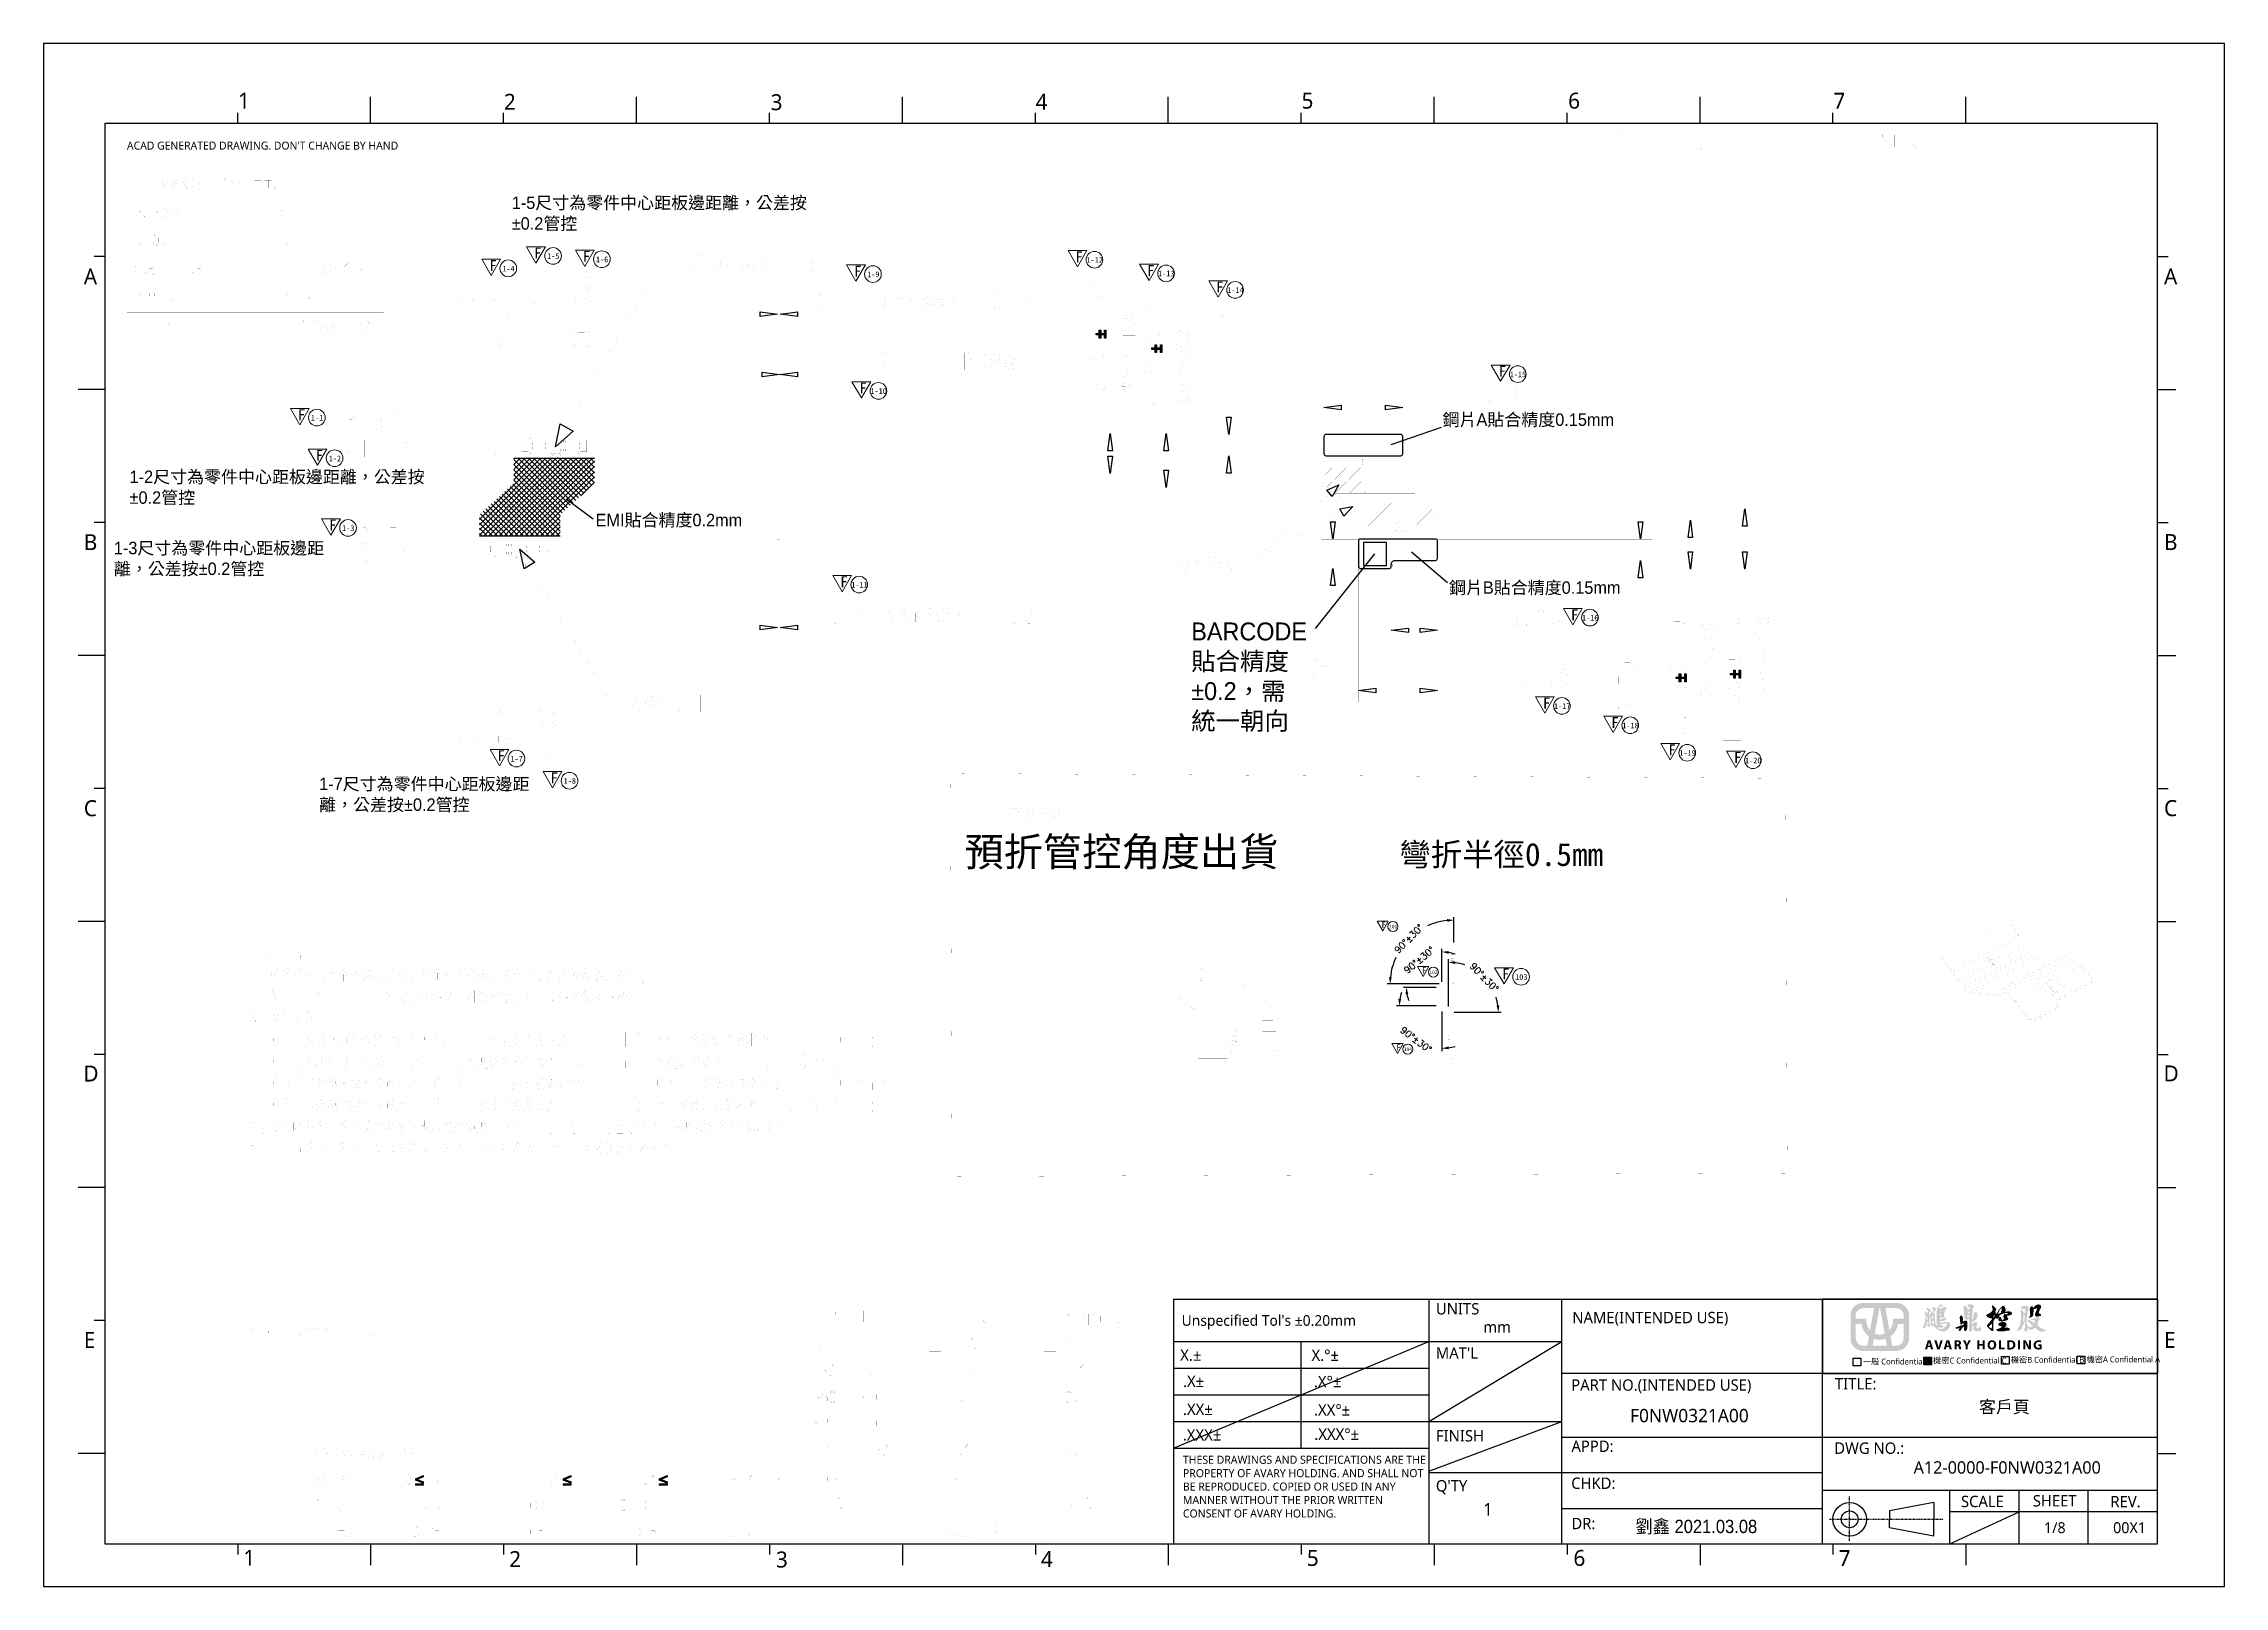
# Model space of a CAD drawing. Header units: millimetres. Extents: x 0 to 379, y 0 to 268.
import ezdxf

# ---------------------------------------------------------------- set-up
doc = ezdxf.new("R2010")
doc.units = ezdxf.units.MM
doc.header["$LTSCALE"] = 7.7
doc.header["$PDMODE"] = 3
doc.header["$PDSIZE"] = 8
doc.linetypes.add('CENTER', pattern=[0.6, 0.375, -0.075, 0.075, -0.075])
doc.layers.get('0').update_dxf_attribs({"linetype": 'CONTINUOUS'})
doc.layers.get('Defpoints').update_dxf_attribs({"linetype": 'CONTINUOUS'})
for name, color, linetype in [('barcode', 6, 'CONTINUOUS'), ('emia-t-dxf', 4, 'CONTINUOUS'), ('susa-b', 2, 'CONTINUOUS'), ('susb-b', 3, 'CONTINUOUS'), ('图层 1', 7, 'CONTINUOUS'), ('鵬鼎', 5, 'CONTINUOUS')]:
    doc.layers.add(name, color=color, linetype=linetype)
for name, color, linetype, lineweight in [('DIM', 100, 'CONTINUOUS', 15), ('備註', 1, 'CONTINUOUS', 20), ('粗輪廓線', 7, 'CONTINUOUS', 30)]:
    doc.layers.add(name, color=color, linetype=linetype, lineweight=lineweight)
doc.styles.get("Standard").update_dxf_attribs({"font": 'simplex.shx'})
doc.dimstyles.get("Standard").update_dxf_attribs({"dimtxt": 1.166667, "dimasz": 1.166667, "dimexe": 0.5, "dimexo": 0.5, "dimtad": 1, "dimtxsty": 'Standard', "dimcen": 0.09, "dimazin": 2, "dimtp": 0.0001, "dimtm": 0.0001, "dimtfac": 1, "dimtdec": 4, "dimtofl": 0, "dimtmove": 0, "dimatfit": 3, "dimfxl": 1, "dimtolj": 1, "dimarcsym": 0})

msp = doc.modelspace()

# ---------------------------------------------------------------- texts
at = {"insert": (14.483, 250.947), "char_height": 1.386, "width": 1.050466380547732e-13, "attachment_point": 1}
msp.add_mtext("{\\fMicrosoft JhengHei|b0|i0|c136|p0;\\C3;ACAD GENERATED DRAWING. DON'T CHANGE BY HAND}", dxfattribs=at)
at = {"color": 0}
for s, insert, char_height, width, attachment_point in [('{\\fMicrosoft JhengHei|b0|i0|c136|p0;UNITS}', (241.926, 49.206), 1.9739, 9.18143, 1), ('{\\fMicrosoft JhengHei|b0|i0|c136|p0;mm}', (250.161, 46.032), 1.9739, 9.18143, 1), ('{\\fMicrosoft JhengHei|b0|i0|c136|p0;NAME(INTENDED USE)}', (265.624, 47.679), 1.9739, 39.03761, 1), ('{\\fMicrosoft JhengHei|b0|i0|c136|p0;X.%%P}', (197.494, 41.163), 1.9739, 9.18143, 1), ('{\\fMicrosoft JhengHei|b0|i0|c136|p0;X.%%D%%P}', (220.309, 41.128), 1.9739, 9.18143, 1), ("{\\fMicrosoft JhengHei|b0|i0|c136|p0;MAT'L}", (241.917, 41.527), 1.9739, 9.18143, 1), ('{\\fMicrosoft JhengHei|b0|i0|c136|p0;.X%%P}', (197.997, 36.599), 1.9739, 3.35386, 1), ('{\\fMicrosoft JhengHei|b0|i0|c136|p0;.X%%D%%P}', (220.737, 36.559), 1.9739, 9.18143, 1), ('{\\fMicrosoft JhengHei|b0|i0|c136|p0;PART NO.(INTENDED USE)}', (265.446, 35.956), 1.9739, 40.00527, 1), ('{\\fMicrosoft JhengHei|b0|i0|c136|p0;TITLE:}', (311.274, 36.178), 1.9739, 9.18143, 1), ('{\\fMicrosoft JhengHei|b0|i0|c136|p0;.XX%%P}', (197.982, 31.745), 1.9739, 9.18143, 1), ('{\\fMicrosoft JhengHei|b0|i0|c136|p0;.XX%%D%%P}', (220.755, 31.632), 1.9739, 9.18143, 1), ('{\\fPMingLiU|b0|i0|c136|p18;\\C256;客戶頁}', (340.713, 31.054), 2.15964, 126.29756, 5), ('{\\fMicrosoft JhengHei|b0|i0|c136|p0;.XXX%%P}', (197.955, 27.304), 1.9739, 9.18143, 1), ('{\\fMicrosoft JhengHei|b0|i0|c136|p0;.XXX%%D%%P}', (220.806, 27.426), 1.9739, 9.18143, 1), ('{\\fMicrosoft JhengHei|b0|i0|c136|p0;FINISH}', (241.94, 27.143), 1.9739, 9.18143, 1), ('{\\fMicrosoft JhengHei|b0|i0|c136|p0;APPD:}', (265.479, 25.322), 1.9739, 9.18143, 1), ('{\\fMicrosoft JhengHei|b0|i0|c136|p0;DWG NO.:}', (311.153, 24.993), 1.9739, 15.78621, 1), ('{\\fMicrosoft JhengHei|b0|i0|c136|p18;A12-0000-F0NW0321A00}', (341.201, 20.638), 2.15964, 36.47105, 5), ("{\\fMicrosoft JhengHei|b0|i0|c136|p0;Q'TY}", (241.919, 18.453), 1.9739, 6.76836, 1), ('{\\fMicrosoft JhengHei|b0|i0|c136|p0;CHKD:}', (265.44, 18.901), 1.9739, 9.18143, 1), ('{\\fMicrosoft JhengHei|b0|i0|c136|p0;\\H1.244111x;SCALE} ', (333.166, 15.739), 1.5866, 9.17696, 1), ('{\\fMicrosoft JhengHei|b0|i0|c136|p0;SHEET}', (345.651, 15.855), 1.9739, 7.39966, 1), ('{\\fMicrosoft JhengHei|b0|i0|c136|p0;REV.}', (359.129, 15.701), 1.9739, 10.05116, 1), ('{\\fMicrosoft JhengHei|b0|i0|c136|p0;DR:}', (265.473, 11.901), 1.9739, 9.18143, 1), ('{\\fMicrosoft JhengHei|b0|i0|c136|p0;1/8}', (347.59, 11.145), 1.90392, 10.05116, 1), ('{\\fMicrosoft JhengHei|b0|i0|c136|p0;00X1}', (359.602, 11.145), 1.90392, 10.05116, 1)]:
    msp.add_mtext(s, dxfattribs=dict(at, insert=insert, char_height=char_height, width=width, attachment_point=attachment_point))
at = {"color": 2, "attachment_point": 1}
for s, insert, char_height, width in [('{\\fMicrosoft JhengHei|b0|i0|c136|p18;\\C1;一般 Confidential}', (316.123, 39.556), 1.01542, 13.92728), ('{\\fMicrosoft JhengHei|b0|i0|c136|p18;\\C1;\\fMicrosoft JhengHei|b0|i0|c136|p18;機密C \\fMicrosoft JhengHei|b0|i0|c136|p18;Confidential C}', (328.321, 39.729), 1.015422, 13.26132), ('{\\fMicrosoft JhengHei|b0|i0|c136|p18;\\C1;機密B Confidential B}', (341.826, 39.862), 1.01542, 13.26132), ('{\\fMicrosoft JhengHei|b0|i0|c136|p18;\\C1;機密A Confidential A}', (354.997, 39.928), 1.01542, 13.26132)]:
    msp.add_mtext(s, dxfattribs=dict(at, insert=insert, char_height=char_height, width=width))
at = {"linetype": 'Continuous', "char_height": 2.31, "width": 32.73123, "attachment_point": 1}
for s, insert in [('{\\fMicrosoft JhengHei|b0|i0|c136|p18;\\C0;F0NW0321A00}', (275.67, 30.821)), ('\\pt2.596056;{\\fPMingLiU|b0|i0|c136|p18;\\W0.95000x;劉鑫 2021.03.08}', (276.607, 11.566))]:
    msp.add_mtext(s, dxfattribs=dict(at, insert=insert))
at = {"color": 3, "insert": (197.961, 22.698), "char_height": 1.4, "width": 42.74216, "attachment_point": 1}
msp.add_mtext('{\\fMicrosoft JhengHei|b0|i0|c136|p0;THESE DRAWINGS AND SPECIFICATIONS ARE THE PROPERTY OF AVARY HOLDING. AND SHALL NOT BE REPRODUCED. COPIED OR USED IN ANY MANNER WITHOUT THE PRIOR WRITTEN CONSENT OF AVARY HOLDING.}', dxfattribs=at)
at = {"layer": 'barcode', "insert": (199.419, 167.421), "char_height": 3.10877, "width": 20.28005, "attachment_point": 1}
msp.add_mtext('{\\f新細明體|b0|i0|c136|p2;BARCODE貼合精度%%P0.2，需統一朝向}', dxfattribs=at)
at = {"layer": 'DIM', "char_height": 2.772, "width": 1.68768, "attachment_point": 1}
for s, insert in [('{\\fMicrosoft JhengHei|b0|i0|c136|p0;\\C0;1}', (33.779, 259.469)), ('{\\fMicrosoft JhengHei|b0|i0|c136|p0;\\C0;2}', (79.979, 259.25)), ('{\\fMicrosoft JhengHei|b0|i0|c136|p0;\\C0;3}', (126.327, 259.177)), ('{\\fMicrosoft JhengHei|b0|i0|c136|p0;\\C0;4}', (172.367, 259.257)), ('{\\fMicrosoft JhengHei|b0|i0|c136|p0;\\C0;5}', (218.579, 259.444)), ('{\\fMicrosoft JhengHei|b0|i0|c136|p0;\\C0;6}', (264.905, 259.444)), ('{\\fMicrosoft JhengHei|b0|i0|c136|p0;\\C0;7}', (310.979, 259.423)), ('{\\fMicrosoft JhengHei|b0|i0|c136|p0;\\C0;1}', (34.703, 6.343)), ('{\\fMicrosoft JhengHei|b0|i0|c136|p0;\\C0;2}', (80.903, 6.124)), ('{\\fMicrosoft JhengHei|b0|i0|c136|p0;\\C0;3}', (127.251, 6.051)), ('{\\fMicrosoft JhengHei|b0|i0|c136|p0;\\C0;4}', (173.291, 6.131)), ('{\\fMicrosoft JhengHei|b0|i0|c136|p0;\\C0;5}', (219.503, 6.318)), ('{\\fMicrosoft JhengHei|b0|i0|c136|p0;\\C0;6}', (265.829, 6.318)), ('{\\fMicrosoft JhengHei|b0|i0|c136|p0;\\C0;7}', (311.903, 6.297))]:
    msp.add_mtext(s, dxfattribs=dict(at, insert=insert))
at = {"layer": 'emia-t-dxf', "insert": (95.917, 186.298), "char_height": 2.16241, "width": 33.64154, "attachment_point": 1}
msp.add_mtext('{\\f新細明體|b0|i0|c136|p2;EMI貼合精度0.2mm}', dxfattribs=at)
at = {"layer": 'susa-b', "insert": (243.08, 203.736), "char_height": 2.16241, "width": 33.64154, "attachment_point": 1}
msp.add_mtext('{\\f新細明體|b0|i0|c136|p2;鋼片A貼合精度0.15mm}', dxfattribs=at)
at = {"layer": 'susb-b', "insert": (244.203, 174.562), "char_height": 2.16241, "width": 33.64154, "attachment_point": 1}
msp.add_mtext('{\\f新細明體|b0|i0|c136|p2;鋼片B貼合精度0.15mm}', dxfattribs=at)
at = {"layer": '備註'}
for s, insert, char_height, width, attachment_point in [('{\\f新細明體|b0|i0|c136|p2;1-5尺寸為零件中心距板邊距離，公差按%%P0.2管控}', (81.346, 241.413), 2.16241, 53.38465, 1), ('{\\fSimSun|b0|i0|c136|p0;F}', (85.22, 232.538), 1.89235, 0.9712, 1), ('{\\fSimSun|b0|i0|c136|p0;1-5}', (88.561, 231.051), 1, 1.97563, 5), ('{\\fSimSun|b0|i0|c136|p0;F}', (93.706, 231.963), 1.89235, 0.9712, 1), ('{\\fSimSun|b0|i0|c136|p0;F}', (179.298, 231.883), 1.89235, 0.9712, 1), ('{\\fSimSun|b0|i0|c136|p0;F}', (77.453, 230.38), 1.89235, 0.9712, 1), ('{\\fSimSun|b0|i0|c136|p0;1-4}', (80.794, 228.894), 1, 1.97563, 5), ('{\\fSimSun|b0|i0|c136|p0;1-6}', (97.047, 230.476), 1, 1.97563, 5), ('{\\fSimSun|b0|i0|c136|p0;F}', (140.819, 229.379), 1.89235, 0.9712, 1), ('{\\fSimSun|b0|i0|c136|p0;1-9}', (144.16, 227.893), 1, 1.97563, 5), ('{\\fSimSun|b0|i0|c136|p0;1-12}', (182.639, 230.396), 1, 1.97563, 5), ('{\\fSimSun|b0|i0|c136|p0;F}', (191.74, 229.51), 1.89235, 0.9712, 1), ('{\\fSimSun|b0|i0|c136|p0;1-13}', (195.08, 228.023), 1, 1.97563, 5), ('{\\fSimSun|b0|i0|c136|p0;F}', (203.75, 226.633), 1.89235, 0.9712, 1), ('{\\fSimSun|b0|i0|c136|p0;1-14}', (207.09, 225.146), 1, 1.97563, 5), ('{\\fSimSun|b0|i0|c136|p0;F}', (141.754, 209.099), 1.89235, 0.9712, 1), ('{\\fSimSun|b0|i0|c136|p0;F}', (252.842, 212.004), 1.89235, 0.9712, 1), ('{\\fSimSun|b0|i0|c136|p0;1-15}', (256.183, 210.517), 1, 1.97563, 5), ('{\\fSimSun|b0|i0|c136|p0;1-10}', (145.095, 207.612), 1, 1.97563, 5), ('{\\fSimSun|b0|i0|c136|p0;F}', (44.183, 204.45), 1.89235, 0.9712, 1), ('{\\fSimSun|b0|i0|c136|p0;1-1}', (47.523, 202.964), 1, 1.97563, 5), ('{\\fSimSun|b0|i0|c136|p0;F}', (47.275, 197.402), 1.89235, 0.9712, 1), ('{\\f新細明體|b0|i0|c136|p2;1-2尺寸為零件中心距板邊距離，公差按%%P0.2管控}', (14.938, 193.807), 2.16241, 53.38465, 1), ('{\\fSimSun|b0|i0|c136|p0;1-2}', (50.616, 195.916), 1, 1.97563, 5), ('{\\fSimSun|b0|i0|c136|p0;F}', (49.595, 185.285), 1.89235, 0.9712, 1), ('{\\fSimSun|b0|i0|c136|p0;1-3}', (52.936, 183.799), 1, 1.97563, 5), ('{\\f新細明體|b0|i0|c136|p2;1-3尺寸為零件中心距板邊距離，公差按%%P0.2管控}', (12.205, 181.437), 2.16241, 37.20337, 1), ('{\\fSimSun|b0|i0|c136|p0;F}', (138.44, 175.445), 1.89235, 0.9712, 1), ('{\\fSimSun|b0|i0|c136|p0;1-11}', (141.78, 173.959), 1, 1.97563, 5), ('{\\fSimSun|b0|i0|c136|p0;F}', (265.397, 169.705), 1.89235, 0.9712, 1), ('{\\fSimSun|b0|i0|c136|p0;1-16}', (268.737, 168.218), 1, 1.97563, 5), ('{\\fSimSun|b0|i0|c136|p0;F}', (260.535, 154.372), 1.89235, 0.9712, 1), ('{\\fSimSun|b0|i0|c136|p0;1-17}', (263.876, 152.885), 1, 1.97563, 5), ('{\\fSimSun|b0|i0|c136|p0;F}', (272.409, 151.006), 1.89235, 0.9712, 1), ('{\\fSimSun|b0|i0|c136|p0;1-18}', (275.749, 149.52), 1, 1.97563, 5), ('{\\fSimSun|b0|i0|c136|p0;F}', (78.858, 145.234), 1.89235, 0.9712, 1), ('{\\fSimSun|b0|i0|c136|p0;1-7}', (82.198, 143.747), 1, 1.97563, 5), ('{\\fSimSun|b0|i0|c136|p0;F}', (282.319, 146.238), 1.89235, 0.9712, 1), ('{\\fSimSun|b0|i0|c136|p0;1-19}', (285.659, 144.752), 1, 1.97563, 5), ('{\\fSimSun|b0|i0|c136|p0;F}', (293.725, 144.929), 1.89235, 0.9712, 1), ('{\\f新細明體|b0|i0|c136|p2;1-7尺寸為零件中心距板邊距離，公差按%%P0.2管控}', (47.881, 140.468), 2.16241, 37.20337, 1), ('{\\fSimSun|b0|i0|c136|p0;F}', (88.09, 141.377), 1.89235, 0.9712, 1), ('{\\fSimSun|b0|i0|c136|p0;1-8}', (91.431, 139.89), 1, 1.97563, 5), ('{\\fSimSun|b0|i0|c136|p0;1-20}', (297.065, 143.443), 1, 1.97563, 5), ('{\\fSimSun|b0|i0|c136|p0;F}', (232.475, 115.477), 1.13541, 0.58272, 1), ('{\\fSimSun|b0|i0|c136|p0;100}', (234.48, 114.585), 0.6, 1.18538, 5), ('{\\fSimSun|b0|i0|c136|p0;F}', (239.504, 107.565), 1.13541, 0.58272, 1), ('{\\fSimSun|b0|i0|c136|p0;102}', (241.509, 106.673), 0.6, 1.18538, 5), ('{\\fSimSun|b0|i0|c136|p0;F}', (253.426, 107.326), 1.89235, 0.9712, 1), ('{\\fSimSun|b0|i0|c136|p0;103}', (256.766, 105.839), 1, 1.97563, 5), ('{\\fSimSun|b0|i0|c136|p0;F}', (235.063, 94.189), 1.13541, 0.58272, 1), ('{\\fSimSun|b0|i0|c136|p0;104}', (237.068, 93.297), 0.6, 1.18538, 5)]:
    msp.add_mtext(s, dxfattribs=dict(at, insert=insert, char_height=char_height, width=width, attachment_point=attachment_point))
at = {"layer": '備註', "lineweight": 0, "attachment_point": 1}
for s, insert, char_height, width in [('{\\fSimSun|b0|i0|c136|p0;預折管控角度出貨}', (159.999, 130.085), 5, 83.12184), ('{\\fSimSun|b0|i0|c136|p0;彎折半徑0.5mm}', (235.58, 129.133), 4, 69.99296)]:
    msp.add_mtext(s, dxfattribs=dict(at, insert=insert, char_height=char_height, width=width))
at = {"layer": '備註', "color": 2, "lineweight": 0, "ltscale": 2, "insert": (197.741, 47.108), "char_height": 1.848, "attachment_point": 1}
msp.add_mtext("{\\fMicrosoft JhengHei|b0|i0|c136|p0;\\C0;Unspecified Tol's %%P0.20mm}", dxfattribs=at)
at = {"layer": '鵬鼎', "char_height": 2.772, "width": 5.22867, "attachment_point": 1}
for s, insert in [('{\\fMicrosoft JhengHei|b0|i0|c136|p0;\\C0;A}', (6.983, 228.913)), ('{\\fMicrosoft JhengHei|b0|i0|c136|p0;\\C0;A}', (368.447, 228.929)), ('{\\fMicrosoft JhengHei|b0|i0|c136|p0;\\C0;B}', (6.983, 182.758)), ('{\\fMicrosoft JhengHei|b0|i0|c136|p0;\\C0;B}', (368.447, 182.774)), ('{\\fMicrosoft JhengHei|b0|i0|c136|p0;\\C0;C}', (6.983, 136.544)), ('{\\fMicrosoft JhengHei|b0|i0|c136|p0;\\C0;C}', (368.447, 136.561)), ('{\\fMicrosoft JhengHei|b0|i0|c136|p0;\\C0;D}', (6.913, 90.461)), ('{\\fMicrosoft JhengHei|b0|i0|c136|p0;\\C0;D}', (368.376, 90.477)), ('{\\fMicrosoft JhengHei|b0|i0|c136|p0;\\C0;E}', (6.991, 44.185)), ('{\\fMicrosoft JhengHei|b0|i0|c136|p0;\\C0;E}', (368.455, 44.202))]:
    msp.add_mtext(s, dxfattribs=dict(at, insert=insert))
at = {"layer": '鵬鼎', "color": 0, "insert": (250.149, 14.459), "char_height": 2.15964, "width": 2.13821, "attachment_point": 1}
msp.add_mtext('{\\fMicrosoft JhengHei|b0|i0|c136|p0;1}', dxfattribs=at)

# ---------------------------------------------------------------- blocks, each defined once
blk = doc.blocks.new('6')
at = {"layer": '图层 1', "true_color": 0xf50613}
h = blk.add_hatch(color=1, dxfattribs=at)
h.dxf.hatch_style = 2
edge = h.paths.add_edge_path()
edge.add_spline(control_points=[(-0.84, 7.1), (-0.84, 7.1), (0.89, -2.45), (0.89, -2.45), (0.31, -2.7), (-0.33, -2.83), (-1.01, -2.83), (-1.66, -2.83), (-2.28, -2.71), (-2.84, -2.48), (-2.84, -2.48), (-1.11, 7.1), (-1.11, 7.1), (-1.11, 7.1), (-0.84, 7.1), (-0.84, 7.1)], knot_values=[0, 0, 0, 0, 1, 1, 1, 2, 2, 2, 3, 3, 3, 4, 4, 4, 5, 5, 5, 5], degree=3, periodic=1)
edge = h.paths.add_edge_path()
edge.add_spline(control_points=[(5.31, 9.08), (5.31, 9.08), (-7.25, 9.08), (-7.25, 9.08), (-9.86, 9.08), (-11.98, 6.96), (-11.98, 4.35), (-11.98, 4.35), (-11.98, -4.27), (-11.98, -4.27), (-11.98, -6.88), (-9.86, -9), (-7.25, -9), (-7.25, -9), (5.31, -9), (5.31, -9), (7.91, -9), (10.04, -6.88), (10.04, -4.27), (10.04, -4.27), (10.04, 4.35), (10.04, 4.35), (10.04, 6.96), (7.91, 9.08), (5.31, 9.08)], knot_values=[0, 0, 0, 0, 0.352778, 0.352778, 0.352778, 0.705556, 0.705556, 0.705556, 1.058334, 1.058334, 1.058334, 1.411112, 1.411112, 1.411112, 1.76389, 1.76389, 1.76389, 2.116668, 2.116668, 2.116668, 2.469446, 2.469446, 2.469446, 2.822224, 2.822224, 2.822224, 2.822224], degree=3, periodic=0)
edge.add_line((5.31, 9.08), (5.31, 9.08))
edge = h.paths.add_edge_path()
edge.add_spline(control_points=[(8.06, 4.35), (8.06, 4.35), (8.06, 3.12), (8.06, 3.12), (8.06, 3.12), (3.96, 3.12), (3.96, 3.12), (3.96, 3.12), (3.96, 2.13), (3.96, 2.13), (3.96, 0.86), (3.47, -0.31), (2.68, -1.19), (2.68, -1.19), (1.17, 7.1), (1.17, 7.1), (1.17, 7.1), (5.31, 7.1), (5.31, 7.1), (6.82, 7.1), (8.06, 5.87), (8.06, 4.35)], knot_values=[0, 0, 0, 0, 0.352778, 0.352778, 0.352778, 0.705556, 0.705556, 0.705556, 1.058334, 1.058334, 1.058334, 1.411112, 1.411112, 1.411112, 1.76389, 1.76389, 1.76389, 2.116668, 2.116668, 2.116668, 2.469446, 2.469446, 2.469446, 2.469446], degree=3, periodic=0)
edge.add_line((8.06, 4.35), (8.06, 4.35))
edge = h.paths.add_edge_path()
edge.add_spline(control_points=[(-1.01, -4.81), (-0.22, -4.81), (0.54, -4.67), (1.25, -4.43), (1.25, -4.43), (1.72, -7.02), (1.72, -7.02), (1.72, -7.02), (-3.67, -7.02), (-3.67, -7.02), (-3.67, -7.02), (-3.2, -4.45), (-3.2, -4.45), (-2.51, -4.68), (-1.78, -4.81), (-1.01, -4.81)], knot_values=[0, 0, 0, 0, 0.352778, 0.352778, 0.352778, 0.705556, 0.705556, 0.705556, 1.058334, 1.058334, 1.058334, 1.411112, 1.411112, 1.411112, 1.76389, 1.76389, 1.76389, 1.76389], degree=3, periodic=0)
edge.add_line((-1.01, -4.81), (-1.01, -4.81))
edge = h.paths.add_edge_path()
edge.add_spline(control_points=[(-7.25, 7.1), (-7.25, 7.1), (-3.12, 7.1), (-3.12, 7.1), (-3.12, 7.1), (-4.63, -1.25), (-4.63, -1.25), (-5.46, -0.37), (-5.98, 0.82), (-5.98, 2.13), (-5.98, 2.13), (-5.98, 3.12), (-5.98, 3.12), (-5.98, 3.12), (-10, 3.12), (-10, 3.12), (-10, 3.12), (-10, 4.35), (-10, 4.35), (-10, 5.87), (-8.77, 7.1), (-7.25, 7.1)], knot_values=[0, 0, 0, 0, 0.352778, 0.352778, 0.352778, 0.705556, 0.705556, 0.705556, 1.058334, 1.058334, 1.058334, 1.411112, 1.411112, 1.411112, 1.76389, 1.76389, 1.76389, 2.116668, 2.116668, 2.116668, 2.469446, 2.469446, 2.469446, 2.469446], degree=3, periodic=0)
edge.add_line((-7.25, 7.1), (-7.25, 7.1))
edge = h.paths.add_edge_path()
edge.add_spline(control_points=[(-10, -4.27), (-10, -4.27), (-10, 1.14), (-10, 1.14), (-10, 1.14), (-7.89, 1.14), (-7.89, 1.14), (-7.61, -0.77), (-6.55, -2.44), (-5.04, -3.52), (-5.04, -3.52), (-5.68, -7.02), (-5.68, -7.02), (-5.68, -7.02), (-7.25, -7.02), (-7.25, -7.02), (-8.77, -7.02), (-10, -5.79), (-10, -4.27)], knot_values=[0, 0, 0, 0, 0.352778, 0.352778, 0.352778, 0.705556, 0.705556, 0.705556, 1.058334, 1.058334, 1.058334, 1.411112, 1.411112, 1.411112, 1.76389, 1.76389, 1.76389, 2.116668, 2.116668, 2.116668, 2.116668], degree=3, periodic=0)
edge.add_line((-10, -4.27), (-10, -4.27))
edge = h.paths.add_edge_path()
edge.add_spline(control_points=[(5.31, -7.02), (5.31, -7.02), (3.73, -7.02), (3.73, -7.02), (3.73, -7.02), (3.09, -3.47), (3.09, -3.47), (4.56, -2.39), (5.6, -0.75), (5.87, 1.14), (5.87, 1.14), (8.06, 1.14), (8.06, 1.14), (8.06, 1.14), (8.06, -4.27), (8.06, -4.27), (8.06, -5.79), (6.82, -7.02), (5.31, -7.02)], knot_values=[0, 0, 0, 0, 0.352778, 0.352778, 0.352778, 0.705556, 0.705556, 0.705556, 1.058334, 1.058334, 1.058334, 1.411112, 1.411112, 1.411112, 1.76389, 1.76389, 1.76389, 2.116668, 2.116668, 2.116668, 2.116668], degree=3, periodic=0)
edge.add_line((5.31, -7.02), (5.31, -7.02))
at = {"layer": '图层 1', "true_color": 0x000099}
h = blk.add_hatch(color=174, dxfattribs=at)
h.dxf.hatch_style = 2
edge = h.paths.add_edge_path()
edge.add_spline(control_points=[(21.7, 4.45), (21.7, 4.45), (21.7, 4.7), (21.7, 4.7), (21.7, 4.7), (21.7, 4.95), (21.7, 4.95), (21.7, 4.95), (21.7, 5.15), (21.7, 5.15), (21.73, 5.12), (21.77, 5.09), (21.81, 5.06), (21.86, 5.03), (21.91, 5.01), (21.97, 5.01), (22.03, 4.98), (22.09, 4.97), (22.13, 4.97), (22.13, 4.97), (22.24, 4.97), (22.24, 4.97), (22.24, 4.97), (22.24, 4.88), (22.24, 4.88), (22.24, 4.88), (22.24, 4.74), (22.24, 4.74), (22.24, 4.74), (22.24, 4.61), (22.24, 4.61), (22.24, 4.61), (22.24, 4.52), (22.24, 4.52), (22.24, 4.52), (22.2, 4.52), (22.2, 4.52), (22.14, 4.49), (22.08, 4.44), (22.02, 4.38), (21.93, 4.35), (21.82, 4.31), (21.7, 4.25), (21.7, 4.25), (21.7, 4.45), (21.7, 4.45)], knot_values=[0, 0, 0, 0, 1, 1, 1, 2, 2, 2, 3, 3, 3, 4, 4, 4, 5, 5, 5, 6, 6, 6, 7, 7, 7, 8, 8, 8, 9, 9, 9, 10, 10, 10, 11, 11, 11, 12, 12, 12, 13, 13, 13, 14, 14, 14, 15, 15, 15, 15], degree=3, periodic=1)
edge = h.paths.add_edge_path()
edge.add_spline(control_points=[(16.6, 4.04), (16.6, 4.21), (16.61, 4.34), (16.64, 4.43), (16.67, 4.46), (16.72, 4.44), (16.78, 4.38), (16.81, 4.35), (16.84, 4.28), (16.87, 4.16), (16.87, 4.16), (16.87, 3.88), (16.87, 3.88), (16.84, 3.82), (16.82, 3.78), (16.82, 3.75), (16.82, 3.63), (16.81, 3.52), (16.8, 3.43), (16.78, 3.34), (16.81, 3.32), (16.87, 3.36), (16.93, 3.41), (16.99, 3.46), (17.05, 3.52), (17.11, 3.58), (17.17, 3.63), (17.23, 3.66), (17.23, 3.66), (17.23, 3.59), (17.23, 3.59), (17.23, 3.59), (17.23, 3.5), (17.23, 3.5), (17.23, 3.5), (17.23, 3.39), (17.23, 3.39), (17.23, 3.39), (17.23, 3.3), (17.23, 3.3), (17.17, 3.27), (17.12, 3.22), (17.09, 3.16), (17.06, 3.07), (17.03, 2.97), (16.98, 2.85), (16.93, 2.72), (16.88, 2.63), (16.82, 2.57), (16.79, 2.48), (16.76, 2.42), (16.73, 2.39), (16.7, 2.48), (16.67, 2.61), (16.64, 2.78), (16.61, 2.94), (16.6, 3.15), (16.6, 3.41), (16.6, 3.41), (16.6, 4.04), (16.6, 4.04)], knot_values=[0, 0, 0, 0, 1, 1, 1, 2, 2, 2, 3, 3, 3, 4, 4, 4, 5, 5, 5, 6, 6, 6, 7, 7, 7, 8, 8, 8, 9, 9, 9, 10, 10, 10, 11, 11, 11, 12, 12, 12, 13, 13, 13, 14, 14, 14, 15, 15, 15, 16, 16, 16, 17, 17, 17, 18, 18, 18, 19, 19, 19, 20, 20, 20, 20], degree=3, periodic=1)
edge = h.paths.add_edge_path()
edge.add_spline(control_points=[(18.72, 4.06), (18.72, 4.34), (18.74, 4.49), (18.79, 4.52), (18.83, 4.55), (18.88, 4.49), (18.95, 4.34), (18.91, 4.19), (18.88, 4.04), (18.85, 3.91), (18.82, 3.77), (18.84, 3.7), (18.9, 3.7), (18.93, 3.73), (18.99, 3.79), (19.08, 3.88), (19.17, 3.97), (19.25, 4.05), (19.31, 4.11), (19.31, 4.11), (19.31, 4.06), (19.31, 4.06), (19.31, 4.06), (19.35, 4.02), (19.35, 4.02), (19.35, 4.02), (19.35, 3.97), (19.35, 3.97), (19.35, 3.97), (19.4, 3.93), (19.4, 3.93), (19.37, 3.9), (19.33, 3.84), (19.28, 3.75), (19.24, 3.66), (19.17, 3.55), (19.08, 3.43), (18.99, 3.31), (18.92, 3.22), (18.88, 3.16), (18.83, 3.1), (18.78, 3.07), (18.72, 3.07), (18.72, 3.07), (18.72, 4.06), (18.72, 4.06)], knot_values=[0, 0, 0, 0, 1, 1, 1, 2, 2, 2, 3, 3, 3, 4, 4, 4, 5, 5, 5, 6, 6, 6, 7, 7, 7, 8, 8, 8, 9, 9, 9, 10, 10, 10, 11, 11, 11, 12, 12, 12, 13, 13, 13, 14, 14, 14, 15, 15, 15, 15], degree=3, periodic=1)
edge = h.paths.add_edge_path()
edge.add_spline(control_points=[(25.27, 1.54), (25.12, 1.71), (24.91, 1.84), (24.64, 1.9), (24.34, 1.96), (24.07, 1.97), (23.83, 1.94), (23.58, 1.91), (23.37, 1.88), (23.19, 1.85), (22.76, 1.72), (22.15, 1.58), (22.15, 1.58), (22.12, 1.58), (22.09, 1.57), (22.04, 1.56), (22, 1.54), (21.94, 1.53), (21.88, 1.51), (21.82, 1.5), (21.77, 1.48), (21.72, 1.47), (21.68, 1.45), (21.64, 1.43), (21.61, 1.4), (21.61, 1.4), (21.61, 1.56), (21.61, 1.56), (21.61, 1.56), (21.61, 1.76), (21.61, 1.76), (21.64, 1.82), (21.66, 1.88), (21.68, 1.94), (21.69, 2), (21.7, 2.06), (21.7, 2.12), (21.7, 2.12), (21.79, 2.12), (21.79, 2.12), (21.82, 2.12), (21.87, 2.13), (21.93, 2.14), (21.99, 2.16), (22.04, 2.17), (22.09, 2.17), (22.11, 2.17), (22.12, 2.17), (22.14, 2.18), (22.14, 2.18), (22.15, 2.21), (22.15, 2.21), (22.15, 2.21), (22.53, 2.26), (22.68, 2.29), (22.84, 2.32), (23.19, 2.39), (23.19, 2.39), (23.37, 2.45), (23.56, 2.54), (23.76, 2.66), (23.95, 2.79), (24.07, 2.92), (24.1, 3.07), (24.16, 3.19), (24.08, 3.28), (23.87, 3.34), (23.71, 3.36), (23.53, 3.37), (23.35, 3.38), (23.14, 3.36), (22.94, 3.21), (22.75, 3.14), (22.55, 3.06), (22.15, 2.89), (22.15, 2.89), (22.09, 2.89), (22.03, 2.88), (21.97, 2.85), (21.91, 2.81), (21.86, 2.79), (21.81, 2.75), (21.77, 2.72), (21.73, 2.71), (21.7, 2.71), (21.7, 2.71), (21.7, 2.87), (21.7, 2.87), (21.7, 2.87), (21.7, 3.09), (21.7, 3.09), (21.7, 3.09), (21.7, 3.34), (21.7, 3.34), (21.7, 3.34), (21.7, 3.48), (21.7, 3.48), (21.7, 3.48), (22.36, 3.6), (22.6, 3.61), (22.84, 3.62), (22.93, 3.53), (23.04, 3.53), (23.15, 3.53), (23.26, 3.61), (23.26, 3.61), (23.28, 3.73), (23.3, 3.88), (23.33, 4.04), (23.36, 4.21), (23.36, 4.34), (23.33, 4.43), (23.3, 4.49), (23.25, 4.52), (23.19, 4.52), (23.19, 4.64), (23.21, 4.8), (23.24, 5.01), (23.24, 5.22), (23.28, 5.47), (23.37, 5.76), (23.46, 6.05), (23.57, 6.27), (23.69, 6.44), (23.81, 6.6), (23.92, 6.7), (24.01, 6.73), (24.07, 6.76), (24.1, 6.84), (24.1, 6.96), (24.07, 7.08), (23.96, 7.21), (23.78, 7.36), (23.6, 7.51), (23.42, 7.57), (23.24, 7.54), (23.06, 7.51), (22.92, 7.44), (22.83, 7.32), (22.8, 7.29), (22.76, 7.26), (22.7, 7.23), (22.61, 7.2), (22.5, 7.14), (22.38, 7.05), (22.23, 6.99), (22.12, 6.94), (22.06, 6.89), (22, 6.84), (21.97, 6.81), (21.97, 6.78), (21.97, 6.81), (21.93, 6.84), (21.84, 6.89), (21.75, 6.94), (21.63, 7.02), (21.48, 7.14), (21.32, 7.26), (21.25, 7.37), (21.25, 7.48), (21.25, 7.58), (21.3, 7.66), (21.39, 7.73), (21.45, 7.75), (21.52, 7.77), (21.61, 7.77), (21.67, 7.77), (21.77, 7.75), (21.91, 7.73), (22.04, 7.69), (22.16, 7.68), (22.27, 7.68), (22.37, 7.68), (22.47, 7.69), (22.56, 7.73), (22.65, 7.82), (22.7, 7.92), (22.7, 8.04), (22.7, 8.16), (22.59, 8.27), (22.38, 8.36), (22.2, 8.42), (22.02, 8.43), (21.84, 8.4), (21.66, 8.37), (21.54, 8.31), (21.48, 8.22), (21.3, 8.04), (21.12, 7.83), (20.96, 7.59), (20.79, 7.35), (20.67, 7.07), (20.59, 6.75), (20.52, 6.44), (20.48, 6.13), (20.48, 5.83), (20.48, 5.83), (20.48, 4.97), (20.48, 4.97), (20.48, 4.88), (20.47, 4.65), (20.44, 4.29), (20.41, 3.93), (20.39, 3.43), (20.39, 2.8), (20.36, 2.2), (20.39, 1.73), (20.48, 1.4), (20.54, 1.08), (20.63, 0.88), (20.74, 0.82), (20.81, 0.78), (20.86, 0.76), (20.86, 0.76), (20.62, 0.74), (20.13, 0.41), (20.13, 0.41), (20.13, 0.41), (20.08, 0.57), (20.08, 0.63), (20.04, 0.78), (20, 1.11), (19.94, 1.6), (19.88, 2.1), (19.82, 2.75), (19.76, 3.57), (19.7, 4.38), (19.68, 5), (19.71, 5.42), (19.74, 5.84), (19.8, 6.1), (19.89, 6.19), (20.13, 6.28), (20.26, 6.44), (20.26, 6.66), (20.26, 6.89), (20.08, 7.08), (19.74, 7.25), (19.39, 7.42), (19.12, 7.47), (18.92, 7.41), (18.73, 7.35), (18.64, 7.23), (18.67, 7.05), (18.7, 7.02), (18.73, 6.97), (18.74, 6.91), (18.76, 6.85), (18.81, 6.79), (18.9, 6.73), (18.96, 6.64), (19.02, 6.58), (19.08, 6.55), (19.17, 6.49), (19.25, 6.44), (19.31, 6.42), (19.31, 6.35), (19.31, 6.27), (19.33, 6.17), (19.34, 6.06), (19.35, 5.93), (19.35, 5.78), (19.35, 5.63), (19.36, 5.5), (19.37, 5.4), (19.39, 5.29), (19.4, 5.21), (19.4, 5.15), (19.31, 5.18), (19.22, 5.21), (19.13, 5.24), (19.13, 5.24), (18.85, 5.24), (18.85, 5.24), (18.82, 5.3), (18.8, 5.37), (18.79, 5.44), (18.77, 5.52), (18.76, 5.62), (18.74, 5.74), (18.73, 5.86), (18.7, 5.96), (18.65, 6.05), (18.61, 6.14), (18.57, 6.23), (18.54, 6.33), (18.51, 6.35), (18.49, 6.37), (18.47, 6.37), (18.46, 6.37), (18.43, 6.33), (18.4, 6.23), (18.37, 6.14), (18.36, 6.02), (18.36, 5.87), (18.36, 5.87), (18.36, 5.51), (18.36, 5.51), (18.24, 5.3), (18.13, 5.09), (18.04, 4.88), (17.92, 4.67), (17.8, 4.44), (17.68, 4.2), (17.68, 4.26), (17.67, 4.34), (17.66, 4.45), (17.64, 4.55), (17.63, 4.67), (17.63, 4.81), (17.63, 4.95), (17.63, 5.06), (17.61, 5.15), (17.6, 5.24), (17.59, 5.33), (17.59, 5.42), (17.68, 5.48), (17.79, 5.57), (17.91, 5.69), (18.03, 5.81), (18.12, 5.95), (18.18, 6.1), (18.24, 6.25), (18.21, 6.37), (18.09, 6.46), (17.97, 6.55), (17.83, 6.63), (17.68, 6.69), (17.44, 6.93), (17.2, 7.1), (16.96, 7.21), (16.72, 7.31), (16.58, 7.28), (16.55, 7.12), (16.52, 6.95), (16.58, 6.78), (16.73, 6.6), (16.88, 6.42), (17.05, 6.31), (17.23, 6.28), (17.23, 6.28), (17.23, 6.05), (17.23, 6.05), (17.23, 6.05), (17.23, 5.74), (17.23, 5.74), (17.23, 5.74), (17.23, 5.42), (17.23, 5.42), (17.23, 5.42), (17.23, 5.26), (17.23, 5.26), (17.23, 5.25), (17.21, 5.25), (17.16, 5.29), (17.12, 5.31), (17.05, 5.34), (16.96, 5.35), (16.87, 5.37), (16.76, 5.39), (16.64, 5.42), (16.61, 5.45), (16.58, 5.5), (16.55, 5.56), (16.52, 5.59), (16.49, 5.63), (16.46, 5.69), (16.4, 5.75), (16.35, 5.81), (16.32, 5.87), (16.29, 5.9), (16.26, 5.93), (16.23, 5.96), (16.14, 5.99), (16.08, 5.95), (16.05, 5.83), (16.02, 5.68), (16.02, 5.44), (16.05, 5.1), (16.08, 4.77), (16.11, 4.41), (16.14, 4.02), (16.14, 4.02), (16.14, 3.25), (16.14, 3.25), (16.11, 2.95), (16.07, 2.59), (16.01, 2.17), (15.92, 1.75), (15.84, 1.38), (15.78, 1.08), (15.69, 0.78), (15.63, 0.56), (15.6, 0.4), (15.57, 0.4), (15.55, 0.42), (15.53, 0.45), (15.52, 0.48), (15.5, 0.51), (15.47, 0.54), (15.44, 0.48), (15.42, 0.43), (15.42, 0.4), (15.36, 0.13), (15.35, -0.09), (15.38, -0.27), (15.41, -0.48), (15.51, -0.56), (15.69, -0.5), (15.87, -0.44), (16.04, -0.3), (16.19, -0.09), (16.31, 0.12), (16.4, 0.3), (16.46, 0.45), (16.46, 0.45), (16.46, 0.54), (16.46, 0.54), (16.46, 0.57), (16.48, 0.63), (16.51, 0.72), (16.51, 0.78), (16.51, 0.84), (16.53, 0.9), (16.54, 0.96), (16.55, 1.02), (16.55, 1.08), (16.58, 1.02), (16.64, 0.92), (16.73, 0.79), (16.82, 0.65), (16.94, 0.5), (17.09, 0.34), (17.24, 0.17), (17.38, 0.07), (17.5, 0.04), (17.62, 0.01), (17.71, 0.04), (17.77, 0.13), (17.8, 0.13), (17.83, 0.16), (17.86, 0.22), (17.86, 0.22), (17.86, 0.4), (17.86, 0.4), (17.89, 0.47), (17.89, 0.54), (17.86, 0.63), (17.83, 0.69), (17.8, 0.75), (17.77, 0.81), (17.71, 0.93), (17.66, 1.16), (17.63, 1.49), (17.6, 1.79), (17.63, 2.2), (17.7, 2.71), (17.78, 3.22), (17.88, 3.64), (18, 3.97), (18.09, 4.28), (18.18, 4.49), (18.27, 4.61), (18.24, 4.49), (18.22, 4.35), (18.22, 4.2), (18.22, 4.2), (18.22, 3.7), (18.22, 3.7), (18.22, 3.7), (18.22, 3.21), (18.22, 3.21), (18.22, 3.06), (18.22, 2.88), (18.2, 2.66), (18.18, 2.45), (18.18, 2.21), (18.18, 1.92), (18.18, 1.92), (18.18, 1.17), (18.18, 1.17), (18.18, 0.96), (18.18, 0.79), (18.2, 0.65), (18.22, 0.52), (18.25, 0.4), (18.31, 0.31), (18.37, 0.22), (18.43, 0.21), (18.49, 0.27), (18.55, 0.3), (18.58, 0.38), (18.58, 0.5), (18.58, 0.62), (18.57, 0.72), (18.54, 0.81), (18.63, 0.78), (18.72, 0.72), (18.81, 0.63), (18.9, 0.54), (19.02, 0.45), (19.17, 0.36), (19.29, 0.27), (19.41, 0.21), (19.53, 0.18), (19.65, 0.15), (19.77, 0.13), (19.89, 0.13), (19.83, 0.01), (19.82, -0.09), (19.85, -0.18), (19.9, -0.29), (20.01, -0.39), (20.18, -0.5), (20.18, -0.5), (20.18, -0.5), (20.19, -0.5), (20.41, -0.67), (20.77, -0.88), (20.91, -1), (20.94, -1.02), (20.98, -1.04), (21.02, -1.07), (21.02, -1.08), (21.02, -1.08), (21.02, -1.09), (21.08, -1.12), (21.16, -1.16), (21.25, -1.22), (21.34, -1.25), (21.45, -1.3), (21.57, -1.36), (21.9, -1.51), (22.29, -1.61), (22.74, -1.67), (23.19, -1.7), (23.66, -1.57), (24.14, -1.27), (24.59, -0.94), (24.93, -0.56), (25.16, -0.14), (25.38, 0.29), (25.53, 0.66), (25.59, 0.99), (25.53, 1.17), (25.42, 1.35), (25.27, 1.54)], knot_values=[0, 0, 0, 0, 0.352778, 0.352778, 0.352778, 0.705556, 0.705556, 0.705556, 1.058334, 1.058334, 1.058334, 1.411112, 1.411112, 1.411112, 1.76389, 1.76389, 1.76389, 2.116668, 2.116668, 2.116668, 2.469446, 2.469446, 2.469446, 2.822224, 2.822224, 2.822224, 3.175002, 3.175002, 3.175002, 3.52778, 3.52778, 3.52778, 3.880558, 3.880558, 3.880558, 4.233336, 4.233336, 4.233336, 4.586114, 4.586114, 4.586114, 4.938892, 4.938892, 4.938892, 5.29167, 5.29167, 5.29167, 5.644448, 5.644448, 5.644448, 5.997226, 5.997226, 5.997226, 6.350004, 6.350004, 6.350004, 6.702782, 6.702782, 6.702782, 7.05556, 7.05556, 7.05556, 7.408338, 7.408338, 7.408338, 7.761116, 7.761116, 7.761116, 8.113894, 8.113894, 8.113894, 8.466672, 8.466672, 8.466672, 8.81945, 8.81945, 8.81945, 9.172228, 9.172228, 9.172228, 9.525006, 9.525006, 9.525006, 9.877784, 9.877784, 9.877784, 10.230562, 10.230562, 10.230562, 10.58334, 10.58334, 10.58334, 10.936118, 10.936118, 10.936118, 11.288896, 11.288896, 11.288896, 11.641674, 11.641674, 11.641674, 11.994452, 11.994452, 11.994452, 12.34723, 12.34723, 12.34723, 12.700008, 12.700008, 12.700008, 13.052786, 13.052786, 13.052786, 13.405564, 13.405564, 13.405564, 13.758342, 13.758342, 13.758342, 14.11112, 14.11112, 14.11112, 14.463898, 14.463898, 14.463898, 14.816676, 14.816676, 14.816676, 15.169454, 15.169454, 15.169454, 15.522232, 15.522232, 15.522232, 15.87501, 15.87501, 15.87501, 16.227788, 16.227788, 16.227788, 16.580566, 16.580566, 16.580566, 16.933344, 16.933344, 16.933344, 17.286123, 17.286123, 17.286123, 17.638901, 17.638901, 17.638901, 17.991679, 17.991679, 17.991679, 18.344457, 18.344457, 18.344457, 18.697235, 18.697235, 18.697235, 19.050013, 19.050013, 19.050013, 19.402791, 19.402791, 19.402791, 19.755569, 19.755569, 19.755569, 20.108347, 20.108347, 20.108347, 20.461125, 20.461125, 20.461125, 20.813903, 20.813903, 20.813903, 21.166681, 21.166681, 21.166681, 21.519459, 21.519459, 21.519459, 21.872237, 21.872237, 21.872237, 22.225015, 22.225015, 22.225015, 22.577793, 22.577793, 22.577793, 22.930571, 22.930571, 22.930571, 23.283349, 23.283349, 23.283349, 23.636127, 23.636127, 23.636127, 23.988905, 23.988905, 23.988905, 24.341683, 24.341683, 24.341683, 24.694461, 24.694461, 24.694461, 25.047239, 25.047239, 25.047239, 25.400017, 25.400017, 25.400017, 25.752795, 25.752795, 25.752795, 26.105573, 26.105573, 26.105573, 26.458351, 26.458351, 26.458351, 26.811129, 26.811129, 26.811129, 27.163907, 27.163907, 27.163907, 27.516685, 27.516685, 27.516685, 27.869463, 27.869463, 27.869463, 28.222241, 28.222241, 28.222241, 28.575019, 28.575019, 28.575019, 28.927797, 28.927797, 28.927797, 29.280575, 29.280575, 29.280575, 29.633353, 29.633353, 29.633353, 29.986131, 29.986131, 29.986131, 30.338909, 30.338909, 30.338909, 30.691687, 30.691687, 30.691687, 31.044465, 31.044465, 31.044465, 31.397243, 31.397243, 31.397243, 31.750021, 31.750021, 31.750021, 32.102799, 32.102799, 32.102799, 32.455577, 32.455577, 32.455577, 32.808355, 32.808355, 32.808355, 33.161133, 33.161133, 33.161133, 33.513911, 33.513911, 33.513911, 33.866689, 33.866689, 33.866689, 34.219467, 34.219467, 34.219467, 34.572245, 34.572245, 34.572245, 34.925023, 34.925023, 34.925023, 35.277801, 35.277801, 35.277801, 35.630579, 35.630579, 35.630579, 35.983357, 35.983357, 35.983357, 36.336135, 36.336135, 36.336135, 36.688913, 36.688913, 36.688913, 37.041691, 37.041691, 37.041691, 37.394469, 37.394469, 37.394469, 37.747247, 37.747247, 37.747247, 38.100025, 38.100025, 38.100025, 38.452803, 38.452803, 38.452803, 38.805581, 38.805581, 38.805581, 39.158359, 39.158359, 39.158359, 39.511137, 39.511137, 39.511137, 39.863915, 39.863915, 39.863915, 40.216693, 40.216693, 40.216693, 40.569471, 40.569471, 40.569471, 40.922249, 40.922249, 40.922249, 41.275027, 41.275027, 41.275027, 41.627805, 41.627805, 41.627805, 41.980583, 41.980583, 41.980583, 42.333361, 42.333361, 42.333361, 42.686139, 42.686139, 42.686139, 43.038917, 43.038917, 43.038917, 43.391695, 43.391695, 43.391695, 43.744473, 43.744473, 43.744473, 44.097251, 44.097251, 44.097251, 44.450029, 44.450029, 44.450029, 44.802807, 44.802807, 44.802807, 45.155585, 45.155585, 45.155585, 45.508363, 45.508363, 45.508363, 45.861141, 45.861141, 45.861141, 46.213919, 46.213919, 46.213919, 46.566697, 46.566697, 46.566697, 46.919475, 46.919475, 46.919475, 47.272253, 47.272253, 47.272253, 47.625031, 47.625031, 47.625031, 47.977809, 47.977809, 47.977809, 48.330587, 48.330587, 48.330587, 48.683365, 48.683365, 48.683365, 49.036143, 49.036143, 49.036143, 49.388921, 49.388921, 49.388921, 49.741699, 49.741699, 49.741699, 50.094477, 50.094477, 50.094477, 50.447255, 50.447255, 50.447255, 50.800033, 50.800033, 50.800033, 51.152812, 51.152812, 51.152812, 51.50559, 51.50559, 51.50559, 51.858368, 51.858368, 51.858368, 52.211146, 52.211146, 52.211146, 52.563924, 52.563924, 52.563924, 52.916702, 52.916702, 52.916702, 53.26948, 53.26948, 53.26948, 53.622258, 53.622258, 53.622258, 53.975036, 53.975036, 53.975036, 54.327814, 54.327814, 54.327814, 54.680592, 54.680592, 54.680592, 55.03337, 55.03337, 55.03337, 55.386148, 55.386148, 55.386148, 55.738926, 55.738926, 55.738926, 56.091704, 56.091704, 56.091704, 56.444482, 56.444482, 56.444482, 56.79726, 56.79726, 56.79726, 57.150038, 57.150038, 57.150038, 57.502816, 57.502816, 57.502816, 57.855594, 57.855594, 57.855594, 58.208372, 58.208372, 58.208372, 58.56115, 58.56115, 58.56115, 58.913928, 58.913928, 58.913928, 59.266706, 59.266706, 59.266706, 59.619484, 59.619484, 59.619484, 59.972262, 59.972262, 59.972262, 60.32504, 60.32504, 60.32504, 60.677818, 60.677818, 60.677818, 61.030596, 61.030596, 61.030596, 61.383374, 61.383374, 61.383374, 61.736152, 61.736152, 61.736152, 62.08893, 62.08893, 62.08893, 62.441708, 62.441708, 62.441708, 62.794486, 62.794486, 62.794486, 63.147264, 63.147264, 63.147264, 63.500042, 63.500042, 63.500042, 63.85282, 63.85282, 63.85282, 64.205598, 64.205598, 64.205598, 64.205598], degree=3, periodic=0)
edge.add_line((25.27, 1.54), (25.27, 1.54))
edge = h.paths.add_edge_path()
edge.add_spline(control_points=[(21.84, 6.01), (21.87, 6.07), (21.93, 6.11), (22.02, 6.14), (22.11, 6.17), (22.19, 6.19), (22.27, 6.19), (22.27, 6.19), (22.47, 6.19), (22.47, 6.19), (22.44, 6.16), (22.42, 6.13), (22.42, 6.1), (22.39, 6.07), (22.36, 6.04), (22.33, 6.01), (22.33, 5.95), (22.32, 5.92), (22.29, 5.92), (22.29, 5.89), (22.27, 5.86), (22.24, 5.83), (22.24, 5.83), (22.15, 5.83), (22.15, 5.83), (22.15, 5.83), (22.02, 5.83), (22.02, 5.83), (22.02, 5.83), (21.88, 5.83), (21.88, 5.83), (21.88, 5.83), (21.79, 5.83), (21.79, 5.83), (21.79, 5.89), (21.81, 5.95), (21.84, 6.01)], knot_values=[0, 0, 0, 0, 0.352778, 0.352778, 0.352778, 0.705556, 0.705556, 0.705556, 1.058334, 1.058334, 1.058334, 1.411112, 1.411112, 1.411112, 1.76389, 1.76389, 1.76389, 2.116668, 2.116668, 2.116668, 2.469446, 2.469446, 2.469446, 2.822224, 2.822224, 2.822224, 3.175002, 3.175002, 3.175002, 3.52778, 3.52778, 3.52778, 3.880558, 3.880558, 3.880558, 4.233336, 4.233336, 4.233336, 4.233336], degree=3, periodic=0)
edge.add_line((21.84, 6.01), (21.84, 6.01))
edge = h.paths.add_edge_path()
edge.add_spline(control_points=[(17.3, 1.92), (17.28, 1.84), (17.27, 1.76), (17.25, 1.67), (17.24, 1.58), (17.23, 1.5), (17.23, 1.42), (17.23, 1.42), (17.23, 1.22), (17.23, 1.22), (17.23, 1.16), (17.21, 1.11), (17.18, 1.08), (17.15, 1.02), (17.09, 1.01), (17, 1.04), (16.91, 1.07), (16.84, 1.11), (16.78, 1.17), (16.69, 1.2), (16.64, 1.23), (16.64, 1.24), (16.64, 1.24), (16.64, 1.35), (16.64, 1.35), (16.64, 1.35), (16.64, 1.49), (16.64, 1.49), (16.64, 1.49), (16.64, 1.67), (16.64, 1.67), (16.64, 1.67), (16.64, 1.76), (16.64, 1.76), (16.7, 1.73), (16.75, 1.73), (16.78, 1.76), (16.84, 1.76), (16.9, 1.79), (16.96, 1.85), (17.02, 1.91), (17.08, 1.96), (17.14, 2.01), (17.2, 2.05), (17.26, 2.09), (17.32, 2.12), (17.32, 2.06), (17.31, 1.99), (17.3, 1.92)], knot_values=[0, 0, 0, 0, 0.352778, 0.352778, 0.352778, 0.705556, 0.705556, 0.705556, 1.058334, 1.058334, 1.058334, 1.411112, 1.411112, 1.411112, 1.76389, 1.76389, 1.76389, 2.116668, 2.116668, 2.116668, 2.469446, 2.469446, 2.469446, 2.822224, 2.822224, 2.822224, 3.175002, 3.175002, 3.175002, 3.52778, 3.52778, 3.52778, 3.880558, 3.880558, 3.880558, 4.233336, 4.233336, 4.233336, 4.586114, 4.586114, 4.586114, 4.938892, 4.938892, 4.938892, 5.29167, 5.29167, 5.29167, 5.644448, 5.644448, 5.644448, 5.644448], degree=3, periodic=0)
edge.add_line((17.3, 1.92), (17.3, 1.92))
edge = h.paths.add_edge_path()
edge.add_spline(control_points=[(19.42, 1.63), (19.4, 1.51), (19.4, 1.4), (19.4, 1.31), (19.4, 1.25), (19.37, 1.2), (19.31, 1.17), (19.28, 1.11), (19.22, 1.1), (19.13, 1.13), (19.04, 1.13), (18.96, 1.16), (18.9, 1.22), (18.81, 1.25), (18.76, 1.29), (18.74, 1.33), (18.73, 1.38), (18.72, 1.42), (18.72, 1.47), (18.72, 1.47), (18.72, 1.67), (18.72, 1.67), (18.72, 1.67), (18.72, 1.87), (18.72, 1.87), (18.72, 1.87), (18.72, 2.03), (18.72, 2.03), (18.81, 2.03), (18.9, 2.05), (18.99, 2.08), (19.05, 2.14), (19.11, 2.21), (19.17, 2.3), (19.2, 2.39), (19.24, 2.48), (19.28, 2.57), (19.33, 2.66), (19.37, 2.74), (19.4, 2.8), (19.4, 2.8), (19.4, 2.48), (19.4, 2.48), (19.4, 2.36), (19.4, 2.22), (19.42, 2.05), (19.43, 1.89), (19.43, 1.75), (19.42, 1.63)], knot_values=[0, 0, 0, 0, 0.352778, 0.352778, 0.352778, 0.705556, 0.705556, 0.705556, 1.058334, 1.058334, 1.058334, 1.411112, 1.411112, 1.411112, 1.76389, 1.76389, 1.76389, 2.116668, 2.116668, 2.116668, 2.469446, 2.469446, 2.469446, 2.822224, 2.822224, 2.822224, 3.175002, 3.175002, 3.175002, 3.52778, 3.52778, 3.52778, 3.880558, 3.880558, 3.880558, 4.233336, 4.233336, 4.233336, 4.586114, 4.586114, 4.586114, 4.938892, 4.938892, 4.938892, 5.29167, 5.29167, 5.29167, 5.644448, 5.644448, 5.644448, 5.644448], degree=3, periodic=0)
edge.add_line((19.42, 1.63), (19.42, 1.63))
edge = h.paths.add_edge_path()
edge.add_spline(control_points=[(24.14, 0.81), (24.05, 0.63), (23.92, 0.44), (23.76, 0.25), (23.59, 0.05), (23.43, -0.12), (23.28, -0.25), (23.13, -0.38), (23.01, -0.5), (22.92, -0.59), (22.83, -0.65), (22.7, -0.69), (22.52, -0.72), (22.33, -0.75), (22.11, -0.74), (21.84, -0.68), (21.57, -0.62), (21.34, -0.57), (21.16, -0.54), (20.98, -0.48), (20.84, -0.44), (20.75, -0.41), (20.72, -0.38), (20.72, -0.34), (20.75, -0.29), (20.78, -0.25), (20.84, -0.21), (20.93, -0.18), (21.02, -0.15), (21.1, -0.12), (21.16, -0.09), (21.18, -0.09), (21.19, -0.09), (21.2, -0.09), (21.2, -0.09), (21.21, -0.09), (21.21, -0.09), (21.21, -0.09), (21.21, -0.09), (21.22, -0.09), (21.25, -0.08), (21.27, -0.07), (21.28, -0.06), (21.29, -0.06), (21.3, -0.06), (21.3, -0.05), (21.3, -0.06), (21.31, -0.06), (21.31, -0.06), (21.31, -0.06), (21.31, -0.05), (21.31, -0.05), (21.35, -0.04), (21.39, -0.03), (21.42, -0.03), (21.49, -0.04), (21.71, -0.05), (21.79, -0.13), (21.82, -0.15), (21.84, -0.18), (21.87, -0.2), (21.93, -0.26), (21.97, -0.32), (22, -0.38), (22.03, -0.45), (22.06, -0.49), (22.09, -0.52), (22.12, -0.52), (22.15, -0.51), (22.18, -0.48), (22.18, -0.38), (22.24, -0.3), (22.34, -0.23), (22.45, -0.15), (22.57, -0.09), (22.73, -0.02), (22.91, 0.01), (23, 0.07), (23, 0.16), (23.03, 0.22), (23, 0.29), (22.91, 0.38), (22.85, 0.44), (22.78, 0.5), (22.7, 0.54), (22.63, 0.59), (22.52, 0.63), (22.39, 0.68), (22.25, 0.72), (22.12, 0.76), (22, 0.79), (21.97, 0.79), (21.95, 0.8), (21.92, 0.8), (21.92, 0.8), (21.75, 0.9), (21.44, 0.87), (21.36, 0.87), (21.27, 0.88), (21.2, 0.9), (21.23, 0.9), (21.4, 0.94), (21.7, 1.01), (22, 1.09), (22.42, 1.17), (22.94, 1.26), (23.47, 1.35), (23.84, 1.4), (24.05, 1.4), (24.29, 1.37), (24.4, 1.31), (24.37, 1.22), (24.31, 1.1), (24.23, 0.96), (24.14, 0.81)], knot_values=[0, 0, 0, 0, 0.352778, 0.352778, 0.352778, 0.705556, 0.705556, 0.705556, 1.058334, 1.058334, 1.058334, 1.411112, 1.411112, 1.411112, 1.76389, 1.76389, 1.76389, 2.116668, 2.116668, 2.116668, 2.469446, 2.469446, 2.469446, 2.822224, 2.822224, 2.822224, 3.175002, 3.175002, 3.175002, 3.52778, 3.52778, 3.52778, 3.880558, 3.880558, 3.880558, 4.233336, 4.233336, 4.233336, 4.586114, 4.586114, 4.586114, 4.938892, 4.938892, 4.938892, 5.29167, 5.29167, 5.29167, 5.644448, 5.644448, 5.644448, 5.997226, 5.997226, 5.997226, 6.350004, 6.350004, 6.350004, 6.702782, 6.702782, 6.702782, 7.05556, 7.05556, 7.05556, 7.408338, 7.408338, 7.408338, 7.761116, 7.761116, 7.761116, 8.113894, 8.113894, 8.113894, 8.466672, 8.466672, 8.466672, 8.81945, 8.81945, 8.81945, 9.172228, 9.172228, 9.172228, 9.525006, 9.525006, 9.525006, 9.877784, 9.877784, 9.877784, 10.230562, 10.230562, 10.230562, 10.58334, 10.58334, 10.58334, 10.936118, 10.936118, 10.936118, 11.288896, 11.288896, 11.288896, 11.641674, 11.641674, 11.641674, 11.994452, 11.994452, 11.994452, 12.34723, 12.34723, 12.34723, 12.700008, 12.700008, 12.700008, 13.052786, 13.052786, 13.052786, 13.405564, 13.405564, 13.405564, 13.405564], degree=3, periodic=0)
edge.add_line((24.14, 0.81), (24.14, 0.81))
h = blk.add_hatch(color=174, dxfattribs=at)
h.dxf.hatch_style = 2
edge = h.paths.add_edge_path()
edge.add_spline(control_points=[(32.56, 5.06), (32.5, 5.06), (32.43, 5.07), (32.34, 5.1), (32.34, 5.1), (32.16, 5.1), (32.16, 5.1), (32.1, 5.1), (32.06, 5.12), (32.04, 5.15), (32.03, 5.18), (32.04, 5.24), (32.07, 5.33), (32.07, 5.42), (32.06, 5.52), (32.04, 5.62), (32.03, 5.73), (32.01, 5.82), (32, 5.9), (31.98, 5.97), (31.98, 6.02), (31.98, 6.05), (32.07, 5.99), (32.16, 5.93), (32.27, 5.87), (32.38, 5.81), (32.47, 5.75), (32.56, 5.69), (32.62, 5.6), (32.67, 5.5), (32.7, 5.4), (32.73, 5.29), (32.74, 5.18), (32.74, 5.06), (32.74, 5.06), (32.56, 5.06), (32.56, 5.06)], knot_values=[0, 0, 0, 0, 1, 1, 1, 2, 2, 2, 3, 3, 3, 4, 4, 4, 5, 5, 5, 6, 6, 6, 7, 7, 7, 8, 8, 8, 9, 9, 9, 10, 10, 10, 11, 11, 11, 12, 12, 12, 12], degree=3, periodic=1)
edge = h.paths.add_edge_path()
edge.add_spline(control_points=[(37.17, -0.9), (37.13, -0.37), (36.86, -0.06), (36.75, 0.24), (36.66, 0.49), (36.53, 0.47), (36.49, 0.01), (36.45, -0.45), (36.47, -0.45), (36.03, -0.45), (36.03, -0.45), (35.82, -0.45), (35.82, -0.45), (35.64, -0.45), (35.52, -0.41), (35.46, -0.34), (35.4, -0.27), (35.37, -0.15), (35.37, 0), (35.37, 0.15), (35.41, 0.34), (35.5, 0.59), (35.56, 0.8), (35.62, 0.98), (35.68, 1.13), (35.71, 1.31), (35.73, 1.44), (35.73, 1.54), (35.64, 1.69), (35.51, 1.79), (35.34, 1.85), (35.18, 1.91), (34.96, 1.88), (34.69, 1.76), (34.42, 1.64), (34.19, 1.52), (34.01, 1.4), (33.83, 1.25), (33.69, 1.16), (33.6, 1.13), (33.6, 1.13), (33.6, 1.54), (33.6, 1.54), (33.6, 1.69), (33.65, 1.81), (33.74, 1.92), (33.83, 2.02), (33.96, 2.11), (34.12, 2.17), (34.29, 2.23), (34.45, 2.28), (34.62, 2.33), (34.79, 2.37), (34.99, 2.54), (35.23, 2.85), (35.47, 3.15), (35.65, 3.57), (35.77, 4.11), (35.86, 4.62), (35.83, 5.01), (35.68, 5.26), (35.53, 5.52), (35.35, 5.65), (35.14, 5.65), (34.96, 5.62), (34.79, 5.53), (34.64, 5.38), (34.49, 5.2), (34.39, 4.92), (34.33, 4.56), (34.3, 4.17), (34.27, 3.85), (34.26, 3.59), (34.24, 3.33), (34.24, 3.15), (34.24, 3.03), (34.24, 3.03), (34.12, 3.03), (34.12, 3.03), (34.12, 3.03), (33.96, 3.03), (33.96, 3.03), (33.9, 3), (33.86, 2.98), (33.83, 2.98), (33.83, 2.98), (33.74, 2.98), (33.74, 2.98), (33.74, 3.22), (33.75, 3.51), (33.78, 3.84), (33.81, 4.17), (33.84, 4.56), (33.87, 5.01), (33.9, 5.47), (33.93, 5.86), (33.96, 6.21), (33.99, 6.56), (34.01, 6.84), (34.01, 7.05), (34.04, 7.08), (34.07, 7.1), (34.1, 7.12), (34.13, 7.13), (34.17, 7.16), (34.21, 7.21), (34.26, 7.25), (34.29, 7.29), (34.3, 7.32), (34.32, 7.35), (34.34, 7.38), (34.37, 7.41), (34.49, 7.59), (34.46, 7.8), (34.28, 8.04), (34.1, 8.28), (33.77, 8.44), (33.29, 8.52), (32.81, 8.59), (32.45, 8.57), (32.23, 8.45), (32, 8.33), (31.92, 8.19), (31.98, 8.04), (31.98, 7.98), (32.01, 7.92), (32.07, 7.86), (32.1, 7.77), (32.17, 7.69), (32.29, 7.64), (32.41, 7.57), (32.52, 7.51), (32.61, 7.45), (32.7, 7.39), (32.77, 7.35), (32.84, 7.32), (32.84, 7.29), (32.83, 7.23), (32.81, 7.16), (32.8, 7.08), (32.79, 7), (32.79, 6.91), (32.79, 6.91), (32.79, 6.66), (32.79, 6.66), (32.79, 6.66), (32.79, 6.46), (32.79, 6.46), (32.73, 6.49), (32.65, 6.52), (32.56, 6.55), (32.47, 6.58), (32.37, 6.63), (32.25, 6.69), (32.13, 6.72), (32.04, 6.76), (32, 6.82), (31.95, 6.88), (31.92, 6.94), (31.89, 7), (31.92, 7.12), (31.89, 7.27), (31.8, 7.43), (31.71, 7.6), (31.55, 7.73), (31.34, 7.82), (31.13, 7.91), (30.95, 7.91), (30.8, 7.84), (30.65, 7.76), (30.56, 7.66), (30.53, 7.54), (30.56, 7.3), (30.59, 7.02), (30.62, 6.69), (30.65, 6.35), (30.68, 5.97), (30.71, 5.53), (30.74, 5.1), (30.77, 4.71), (30.8, 4.38), (30.8, 4.05), (30.82, 3.78), (30.85, 3.57), (30.85, 3.39), (30.9, 3.22), (31, 3.07), (31.11, 2.92), (31.3, 2.83), (31.57, 2.8), (31.81, 2.8), (32.04, 2.84), (32.25, 2.91), (32.46, 2.99), (32.62, 3.06), (32.74, 3.12), (32.71, 2.88), (32.7, 2.57), (32.7, 2.21), (32.67, 1.82), (32.65, 1.38), (32.65, 0.9), (32.62, 0.39), (32.61, -0.05), (32.61, -0.41), (32.61, -0.77), (32.59, -1.07), (32.56, -1.31), (32.59, -1.34), (32.61, -1.39), (32.61, -1.45), (32.64, -1.48), (32.68, -1.52), (32.74, -1.58), (32.81, -1.61), (32.86, -1.64), (32.93, -1.67), (32.93, -1.67), (33.06, -1.67), (33.06, -1.67), (33.24, -1.67), (33.41, -1.61), (33.56, -1.49), (33.68, -1.37), (33.74, -1.18), (33.74, -0.9), (33.74, -0.6), (33.72, -0.35), (33.69, -0.14), (33.66, 0.07), (33.65, 0.22), (33.65, 0.31), (33.68, 0.31), (33.72, 0.33), (33.78, 0.36), (33.87, 0.36), (33.96, 0.38), (34.03, 0.4), (34.11, 0.43), (34.18, 0.47), (34.24, 0.5), (34.3, 0.52), (34.34, 0.54), (34.37, 0.54), (34.37, 0.45), (34.36, 0.35), (34.35, 0.25), (34.33, 0.14), (34.31, 0.01), (34.28, -0.14), (34.25, -0.29), (34.24, -0.42), (34.24, -0.54), (34.24, -0.66), (34.25, -0.77), (34.28, -0.86), (34.31, -1.01), (34.46, -1.18), (34.73, -1.36), (35.03, -1.51), (35.43, -1.58), (35.91, -1.58), (36.42, -1.55), (36.77, -1.48), (36.95, -1.36), (37.16, -1.21), (37.23, -1.06), (37.17, -0.9)], knot_values=[0, 0, 0, 0, 0.352778, 0.352778, 0.352778, 0.705556, 0.705556, 0.705556, 1.058334, 1.058334, 1.058334, 1.411112, 1.411112, 1.411112, 1.76389, 1.76389, 1.76389, 2.116668, 2.116668, 2.116668, 2.469446, 2.469446, 2.469446, 2.822224, 2.822224, 2.822224, 3.175002, 3.175002, 3.175002, 3.52778, 3.52778, 3.52778, 3.880558, 3.880558, 3.880558, 4.233336, 4.233336, 4.233336, 4.586114, 4.586114, 4.586114, 4.938892, 4.938892, 4.938892, 5.29167, 5.29167, 5.29167, 5.644448, 5.644448, 5.644448, 5.997226, 5.997226, 5.997226, 6.350004, 6.350004, 6.350004, 6.702782, 6.702782, 6.702782, 7.05556, 7.05556, 7.05556, 7.408338, 7.408338, 7.408338, 7.761116, 7.761116, 7.761116, 8.113894, 8.113894, 8.113894, 8.466672, 8.466672, 8.466672, 8.81945, 8.81945, 8.81945, 9.172228, 9.172228, 9.172228, 9.525006, 9.525006, 9.525006, 9.877784, 9.877784, 9.877784, 10.230562, 10.230562, 10.230562, 10.58334, 10.58334, 10.58334, 10.936118, 10.936118, 10.936118, 11.288896, 11.288896, 11.288896, 11.641674, 11.641674, 11.641674, 11.994452, 11.994452, 11.994452, 12.34723, 12.34723, 12.34723, 12.700008, 12.700008, 12.700008, 13.052786, 13.052786, 13.052786, 13.405564, 13.405564, 13.405564, 13.758342, 13.758342, 13.758342, 14.11112, 14.11112, 14.11112, 14.463898, 14.463898, 14.463898, 14.816676, 14.816676, 14.816676, 15.169454, 15.169454, 15.169454, 15.522232, 15.522232, 15.522232, 15.87501, 15.87501, 15.87501, 16.227788, 16.227788, 16.227788, 16.580566, 16.580566, 16.580566, 16.933344, 16.933344, 16.933344, 17.286123, 17.286123, 17.286123, 17.638901, 17.638901, 17.638901, 17.991679, 17.991679, 17.991679, 18.344457, 18.344457, 18.344457, 18.697235, 18.697235, 18.697235, 19.050013, 19.050013, 19.050013, 19.402791, 19.402791, 19.402791, 19.755569, 19.755569, 19.755569, 20.108347, 20.108347, 20.108347, 20.461125, 20.461125, 20.461125, 20.813903, 20.813903, 20.813903, 21.166681, 21.166681, 21.166681, 21.519459, 21.519459, 21.519459, 21.872237, 21.872237, 21.872237, 22.225015, 22.225015, 22.225015, 22.577793, 22.577793, 22.577793, 22.930571, 22.930571, 22.930571, 23.283349, 23.283349, 23.283349, 23.636127, 23.636127, 23.636127, 23.988905, 23.988905, 23.988905, 24.341683, 24.341683, 24.341683, 24.694461, 24.694461, 24.694461, 25.047239, 25.047239, 25.047239, 25.400017, 25.400017, 25.400017, 25.752795, 25.752795, 25.752795, 26.105573, 26.105573, 26.105573, 26.458351, 26.458351, 26.458351, 26.811129, 26.811129, 26.811129, 27.163907, 27.163907, 27.163907, 27.516685, 27.516685, 27.516685, 27.869463, 27.869463, 27.869463, 28.222241, 28.222241, 28.222241, 28.575019, 28.575019, 28.575019, 28.927797, 28.927797, 28.927797, 29.280575, 29.280575, 29.280575, 29.633353, 29.633353, 29.633353, 29.986131, 29.986131, 29.986131, 30.338909, 30.338909, 30.338909, 30.691687, 30.691687, 30.691687, 31.044465, 31.044465, 31.044465, 31.397243, 31.397243, 31.397243, 31.397243], degree=3, periodic=0)
edge.add_line((37.17, -0.9), (37.17, -0.9))
edge = h.paths.add_edge_path()
edge.add_spline(control_points=[(32.68, 4.09), (32.66, 3.98), (32.62, 3.88), (32.56, 3.79), (32.5, 3.7), (32.42, 3.65), (32.32, 3.64), (32.21, 3.62), (32.11, 3.61), (32.02, 3.61), (32.02, 3.61), (32.02, 3.79), (32.02, 3.79), (32.02, 3.79), (32.02, 4.02), (32.02, 4.02), (32.02, 4.02), (32.02, 4.25), (32.02, 4.25), (32.02, 4.25), (32.02, 4.43), (32.02, 4.43), (32.05, 4.4), (32.1, 4.38), (32.16, 4.38), (32.19, 4.35), (32.25, 4.34), (32.34, 4.34), (32.34, 4.34), (32.52, 4.34), (32.52, 4.34), (32.52, 4.34), (32.7, 4.34), (32.7, 4.34), (32.7, 4.28), (32.69, 4.19), (32.68, 4.09)], knot_values=[0, 0, 0, 0, 0.352778, 0.352778, 0.352778, 0.705556, 0.705556, 0.705556, 1.058334, 1.058334, 1.058334, 1.411112, 1.411112, 1.411112, 1.76389, 1.76389, 1.76389, 2.116668, 2.116668, 2.116668, 2.469446, 2.469446, 2.469446, 2.822224, 2.822224, 2.822224, 3.175002, 3.175002, 3.175002, 3.52778, 3.52778, 3.52778, 3.880558, 3.880558, 3.880558, 4.233336, 4.233336, 4.233336, 4.233336], degree=3, periodic=0)
edge.add_line((32.68, 4.09), (32.68, 4.09))
h = blk.add_hatch(color=174, dxfattribs=at)
h.dxf.hatch_style = 2
edge = h.paths.add_edge_path()
edge.add_spline(control_points=[(41.49, 8.27), (41.52, 8.19), (41.62, 8.06), (41.8, 7.9), (41.97, 7.74), (42.17, 7.54), (42.4, 7.3), (42.64, 7.05), (42.77, 6.85), (42.82, 6.69), (42.86, 6.53), (42.82, 6.41), (42.71, 6.32), (42.65, 6.26), (42.61, 6.18), (42.58, 6.08), (42.55, 5.98), (42.54, 5.84), (42.56, 5.65), (42.57, 5.46), (42.61, 5.31), (42.66, 5.19), (42.72, 5.08), (42.77, 4.99), (42.79, 4.93), (42.94, 5.08), (43.1, 5.29), (43.27, 5.58), (43.45, 5.87), (43.66, 6.2), (43.92, 6.56), (44.18, 6.92), (44.44, 7.19), (44.7, 7.36), (44.96, 7.54), (45.19, 8.01), (45.43, 8.04), (45.54, 7.98), (45.69, 7.89), (45.86, 7.78), (46.03, 7.63), (46.19, 7.07), (46.31, 6.84), (46.42, 6.58), (46.45, 6.36), (46.4, 6.19), (46.31, 5.99), (46.21, 5.84), (46.09, 5.76), (46.24, 5.76), (46.45, 5.78), (46.72, 5.82), (47, 5.86), (47.31, 5.89), (47.68, 5.89), (48.04, 5.89), (48.31, 5.81), (48.48, 5.65), (48.65, 5.49), (48.75, 5.31), (48.78, 5.11), (48.81, 4.99), (48.77, 4.87), (48.65, 4.76), (48.54, 4.61), (48.33, 4.51), (48.05, 4.45), (47.76, 4.37), (47.5, 4.32), (47.29, 4.32), (47.07, 4.32), (46.92, 4.34), (46.83, 4.37), (46.86, 4.28), (46.89, 4.2), (46.92, 4.11), (46.95, 4.02), (46.98, 3.91), (47, 3.78), (47.03, 3.65), (47.08, 3.54), (47.13, 3.46), (47.19, 3.37), (47.26, 3.31), (47.35, 3.28), (47.35, 3.11), (47.3, 2.95), (47.2, 2.81), (47.1, 2.66), (46.91, 2.55), (46.63, 2.46), (46.36, 2.37), (46.12, 2.31), (45.92, 2.28), (45.69, 2.26), (45.51, 2.21), (45.4, 2.15), (45.37, 2.15), (45.32, 2.13), (45.25, 2.09), (45.17, 2.05), (45.09, 1.99), (44.99, 1.94), (44.88, 1.88), (44.81, 1.84), (44.75, 1.81), (44.66, 1.75), (44.6, 1.7), (44.57, 1.68), (44.69, 1.73), (44.85, 1.79), (45.05, 1.85), (45.25, 1.91), (45.49, 1.92), (45.75, 1.89), (45.98, 1.86), (46.16, 1.79), (46.31, 1.66), (46.45, 1.53), (46.57, 1.39), (46.66, 1.24), (46.71, 1.13), (46.74, 1), (46.74, 0.85), (46.71, 0.71), (46.64, 0.55), (46.53, 0.4), (46.41, 0.24), (46.3, 0.1), (46.2, -0.02), (46.1, -0.13), (46.03, -0.23), (46.01, -0.32), (46.06, -0.32), (46.14, -0.31), (46.24, -0.27), (46.35, -0.25), (46.47, -0.22), (46.61, -0.19), (46.76, -0.16), (46.88, -0.15), (46.98, -0.17), (47.08, -0.18), (47.18, -0.2), (47.26, -0.23), (47.32, -0.26), (47.39, -0.3), (47.46, -0.34), (47.53, -0.38), (47.61, -0.45), (47.7, -0.54), (47.78, -0.62), (47.86, -0.71), (47.92, -0.8), (47.94, -0.88), (47.97, -0.96), (48, -1.01), (47.97, -1.07), (47.92, -1.13), (47.85, -1.19), (47.78, -1.25), (47.68, -1.29), (47.55, -1.32), (47.42, -1.35), (47.29, -1.36), (47.18, -1.36), (47.18, -1.36), (46.92, -1.36), (46.92, -1.36), (46.8, -1.36), (46.55, -1.4), (46.18, -1.49), (45.83, -1.55), (45.4, -1.61), (44.88, -1.66), (44.36, -1.69), (43.6, -1.57), (43.34, -1.48), (43.08, -1.37), (42.93, -1.22), (42.9, -1.05), (42.9, -1.05), (42.9, -1.01), (42.9, -1.01), (42.9, -1.01), (42.9, -0.96), (42.9, -0.96), (42.9, -0.96), (42.9, -0.92), (42.9, -0.92), (42.9, -0.92), (42.9, -0.88), (42.9, -0.88), (43.02, -0.82), (43.16, -0.76), (43.34, -0.7), (43.51, -0.61), (44.07, -0.59), (44.27, -0.45), (44.47, -0.31), (44.63, -0.16), (44.75, -0.02), (44.86, 0.13), (44.95, 0.26), (45.01, 0.38), (44.92, 0.32), (44.78, 0.29), (44.57, 0.29), (44.37, 0.29), (43.99, 0.38), (43.82, 0.58), (43.64, 0.76), (43.58, 0.94), (43.62, 1.13), (43.67, 1.31), (43.76, 1.45), (43.91, 1.54), (43.96, 1.57), (44.22, 1.62), (44.29, 1.68), (44.36, 1.73), (44.44, 1.81), (44.53, 1.89), (44.62, 1.98), (44.69, 2.06), (44.75, 2.13), (44.81, 2.2), (44.86, 2.26), (44.92, 2.28), (44.86, 2.28), (44.79, 2.27), (44.7, 2.24), (44.59, 2.24), (44.47, 2.23), (44.36, 2.22), (44.24, 2.2), (44.14, 2.21), (44.05, 2.24), (43.97, 2.27), (43.89, 2.31), (43.84, 2.35), (43.78, 2.39), (43.73, 2.45), (43.68, 2.52), (43.64, 2.6), (43.62, 2.68), (43.62, 2.78), (43.62, 2.88), (43.65, 2.98), (43.71, 3.07), (43.76, 3.12), (43.81, 3.18), (43.84, 3.24), (43.75, 3.27), (43.65, 3.26), (43.53, 3.22), (43.42, 3.17), (43.3, 3.14), (43.18, 3.11), (43.07, 3.08), (42.96, 3.09), (42.86, 3.15), (42.76, 3.21), (42.66, 3.31), (42.58, 3.46), (42.52, 3.34), (42.43, 3.21), (42.32, 3.07), (42.2, 2.92), (42.08, 2.73), (41.95, 2.5), (41.82, 2.27), (41.74, 2.07), (41.71, 1.92), (41.68, 1.76), (41.68, 1.62), (41.71, 1.5), (41.71, 1.5), (41.71, 0.92), (41.71, 0.92), (41.71, 0.67), (41.72, 0.39), (41.73, 0.07), (41.75, -0.25), (41.75, -0.52), (41.75, -0.75), (41.75, -0.98), (41.77, -1.19), (41.8, -1.36), (41.74, -1.45), (41.65, -1.5), (41.54, -1.53), (41.42, -1.56), (41.28, -1.53), (41.1, -1.45), (40.96, -1.33), (40.83, -1.23), (40.71, -1.14), (40.62, -1.03), (40.55, -0.94), (40.49, -0.88), (40.32, -0.71), (40.1, -0.52), (39.84, -0.32), (39.61, -0.15), (39.45, 0.05), (39.37, 0.27), (39.28, 0.48), (39.34, 0.71), (39.54, 0.94), (39.71, 1.2), (39.93, 1.46), (40.19, 1.72), (40.25, 1.78), (40.34, 1.86), (40.45, 1.98), (40.57, 2.1), (40.7, 2.23), (40.84, 2.39), (40.99, 2.55), (41.09, 2.7), (41.15, 2.85), (41.23, 2.96), (41.29, 3.08), (41.32, 3.2), (41.2, 3.2), (41.03, 3.22), (40.8, 3.28), (40.54, 3.31), (40.25, 3.4), (39.93, 3.54), (39.61, 3.69), (39.38, 3.85), (39.24, 4.02), (39.09, 4.2), (39.02, 4.34), (39.02, 4.45), (39.13, 4.57), (39.34, 4.7), (39.63, 4.85), (39.91, 4.99), (40.23, 5.18), (40.58, 5.41), (40.96, 5.61), (41.21, 5.83), (41.34, 6.06), (41.47, 6.29), (41.51, 6.52), (41.45, 6.75), (41.45, 6.87), (41.42, 7), (41.36, 7.15), (41.33, 7.26), (41.3, 7.39), (41.28, 7.54), (41.25, 7.68), (41.26, 7.81), (41.32, 7.93), (41.35, 8.04), (41.41, 8.16), (41.49, 8.27)], knot_values=[0, 0, 0, 0, 0.352778, 0.352778, 0.352778, 0.705556, 0.705556, 0.705556, 1.058334, 1.058334, 1.058334, 1.411112, 1.411112, 1.411112, 1.76389, 1.76389, 1.76389, 2.116668, 2.116668, 2.116668, 2.469446, 2.469446, 2.469446, 2.822224, 2.822224, 2.822224, 3.175002, 3.175002, 3.175002, 3.52778, 3.52778, 3.52778, 3.880558, 3.880558, 3.880558, 4.233336, 4.233336, 4.233336, 4.586114, 4.586114, 4.586114, 4.938892, 4.938892, 4.938892, 5.29167, 5.29167, 5.29167, 5.644448, 5.644448, 5.644448, 5.997226, 5.997226, 5.997226, 6.350004, 6.350004, 6.350004, 6.702782, 6.702782, 6.702782, 7.05556, 7.05556, 7.05556, 7.408338, 7.408338, 7.408338, 7.761116, 7.761116, 7.761116, 8.113894, 8.113894, 8.113894, 8.466672, 8.466672, 8.466672, 8.81945, 8.81945, 8.81945, 9.172228, 9.172228, 9.172228, 9.525006, 9.525006, 9.525006, 9.877784, 9.877784, 9.877784, 10.230562, 10.230562, 10.230562, 10.58334, 10.58334, 10.58334, 10.936118, 10.936118, 10.936118, 11.288896, 11.288896, 11.288896, 11.641674, 11.641674, 11.641674, 11.994452, 11.994452, 11.994452, 12.34723, 12.34723, 12.34723, 12.700008, 12.700008, 12.700008, 13.052786, 13.052786, 13.052786, 13.405564, 13.405564, 13.405564, 13.758342, 13.758342, 13.758342, 14.11112, 14.11112, 14.11112, 14.463898, 14.463898, 14.463898, 14.816676, 14.816676, 14.816676, 15.169454, 15.169454, 15.169454, 15.522232, 15.522232, 15.522232, 15.87501, 15.87501, 15.87501, 16.227788, 16.227788, 16.227788, 16.580566, 16.580566, 16.580566, 16.933344, 16.933344, 16.933344, 17.286123, 17.286123, 17.286123, 17.638901, 17.638901, 17.638901, 17.991679, 17.991679, 17.991679, 18.344457, 18.344457, 18.344457, 18.697235, 18.697235, 18.697235, 19.050013, 19.050013, 19.050013, 19.402791, 19.402791, 19.402791, 19.755569, 19.755569, 19.755569, 20.108347, 20.108347, 20.108347, 20.461125, 20.461125, 20.461125, 20.813903, 20.813903, 20.813903, 21.166681, 21.166681, 21.166681, 21.519459, 21.519459, 21.519459, 21.872237, 21.872237, 21.872237, 22.225015, 22.225015, 22.225015, 22.577793, 22.577793, 22.577793, 22.930571, 22.930571, 22.930571, 23.283349, 23.283349, 23.283349, 23.636127, 23.636127, 23.636127, 23.988905, 23.988905, 23.988905, 24.341683, 24.341683, 24.341683, 24.694461, 24.694461, 24.694461, 25.047239, 25.047239, 25.047239, 25.400017, 25.400017, 25.400017, 25.752795, 25.752795, 25.752795, 26.105573, 26.105573, 26.105573, 26.458351, 26.458351, 26.458351, 26.811129, 26.811129, 26.811129, 27.163907, 27.163907, 27.163907, 27.516685, 27.516685, 27.516685, 27.869463, 27.869463, 27.869463, 28.222241, 28.222241, 28.222241, 28.575019, 28.575019, 28.575019, 28.927797, 28.927797, 28.927797, 29.280575, 29.280575, 29.280575, 29.633353, 29.633353, 29.633353, 29.986131, 29.986131, 29.986131, 30.338909, 30.338909, 30.338909, 30.691687, 30.691687, 30.691687, 31.044465, 31.044465, 31.044465, 31.397243, 31.397243, 31.397243, 31.750021, 31.750021, 31.750021, 32.102799, 32.102799, 32.102799, 32.455577, 32.455577, 32.455577, 32.808355, 32.808355, 32.808355, 33.161133, 33.161133, 33.161133, 33.513911, 33.513911, 33.513911, 33.866689, 33.866689, 33.866689, 34.219467, 34.219467, 34.219467, 34.572245, 34.572245, 34.572245, 34.925023, 34.925023, 34.925023, 35.277801, 35.277801, 35.277801, 35.630579, 35.630579, 35.630579, 35.983357, 35.983357, 35.983357, 36.336135, 36.336135, 36.336135, 36.688913, 36.688913, 36.688913, 37.041691, 37.041691, 37.041691, 37.394469, 37.394469, 37.394469, 37.747247, 37.747247, 37.747247, 38.100025, 38.100025, 38.100025, 38.452803, 38.452803, 38.452803, 38.805581, 38.805581, 38.805581, 39.158359, 39.158359, 39.158359, 39.511137, 39.511137, 39.511137, 39.863915, 39.863915, 39.863915, 40.216693, 40.216693, 40.216693, 40.569471, 40.569471, 40.569471, 40.922249, 40.922249, 40.922249, 41.275027, 41.275027, 41.275027, 41.627805, 41.627805, 41.627805, 41.980583, 41.980583, 41.980583, 42.333361, 42.333361, 42.333361, 42.333361], degree=3, periodic=0)
edge.add_line((41.49, 8.27), (41.49, 8.27))
edge = h.paths.add_edge_path()
edge.add_spline(control_points=[(41.15, 1.37), (41.09, 1.29), (41.01, 1.19), (40.93, 1.07), (40.84, 0.95), (40.74, 0.82), (40.62, 0.68), (40.48, 0.56), (40.36, 0.45), (40.28, 0.33), (40.16, 0.24), (40.06, 0.19), (39.97, 0.16), (40.03, 0.1), (40.1, 0.03), (40.17, -0.04), (40.24, -0.11), (40.35, -0.19), (40.49, -0.27), (40.64, -0.36), (40.75, -0.42), (40.84, -0.45), (40.84, -0.45), (41.15, -0.45), (41.15, -0.45), (41.15, -0.33), (41.16, -0.2), (41.19, -0.06), (41.19, -0.06), (41.19, 0.46), (41.19, 0.46), (41.19, 0.46), (41.19, 0.98), (41.19, 0.98), (41.16, 1.13), (41.15, 1.26), (41.15, 1.37)], knot_values=[0, 0, 0, 0, 0.352778, 0.352778, 0.352778, 0.705556, 0.705556, 0.705556, 1.058334, 1.058334, 1.058334, 1.411112, 1.411112, 1.411112, 1.76389, 1.76389, 1.76389, 2.116668, 2.116668, 2.116668, 2.469446, 2.469446, 2.469446, 2.822224, 2.822224, 2.822224, 3.175002, 3.175002, 3.175002, 3.52778, 3.52778, 3.52778, 3.880558, 3.880558, 3.880558, 4.233336, 4.233336, 4.233336, 4.233336], degree=3, periodic=0)
edge.add_line((41.15, 1.37), (41.15, 1.37))
edge = h.paths.add_edge_path()
edge.add_spline(control_points=[(42.32, 4.58), (42.26, 4.55), (42.19, 4.5), (42.1, 4.43), (42.01, 4.36), (41.94, 4.27), (41.88, 4.15), (41.8, 4.06), (41.75, 3.97), (41.75, 3.87), (41.75, 3.77), (41.77, 3.69), (41.8, 3.63), (41.85, 3.66), (41.91, 3.72), (41.97, 3.8), (42.03, 3.86), (42.08, 3.95), (42.12, 4.06), (42.17, 4.18), (42.2, 4.28), (42.23, 4.37), (42.26, 4.45), (42.29, 4.53), (42.32, 4.58)], knot_values=[0, 0, 0, 0, 0.352778, 0.352778, 0.352778, 0.705556, 0.705556, 0.705556, 1.058334, 1.058334, 1.058334, 1.411112, 1.411112, 1.411112, 1.76389, 1.76389, 1.76389, 2.116668, 2.116668, 2.116668, 2.469446, 2.469446, 2.469446, 2.822224, 2.822224, 2.822224, 2.822224], degree=3, periodic=0)
edge.add_line((42.32, 4.58), (42.32, 4.58))
edge = h.paths.add_edge_path()
edge.add_spline(control_points=[(44.96, 7.06), (44.79, 7), (44.62, 6.9), (44.44, 6.75), (44.27, 6.61), (44.13, 6.4), (44.01, 6.13), (43.89, 5.85), (43.79, 5.61), (43.71, 5.41), (43.62, 5.21), (43.52, 5.05), (43.4, 4.93), (43.49, 4.93), (43.59, 4.95), (43.71, 5), (43.82, 5.04), (43.97, 5.09), (44.14, 5.15), (44.28, 5.21), (44.41, 5.26), (44.53, 5.32), (44.65, 5.35), (44.75, 5.38), (44.83, 5.41), (44.75, 5.41), (44.69, 5.45), (44.66, 5.54), (44.63, 5.63), (44.64, 5.75), (44.68, 5.91), (44.73, 6.07), (44.78, 6.2), (44.83, 6.32), (44.89, 6.44), (44.92, 6.51), (44.92, 6.54), (44.92, 6.54), (44.92, 6.65), (44.92, 6.65), (44.92, 6.65), (44.92, 6.8), (44.92, 6.8), (44.92, 6.86), (44.93, 6.91), (44.94, 6.95), (44.96, 6.99), (44.96, 7.03), (44.96, 7.06)], knot_values=[0, 0, 0, 0, 0.352778, 0.352778, 0.352778, 0.705556, 0.705556, 0.705556, 1.058334, 1.058334, 1.058334, 1.411112, 1.411112, 1.411112, 1.76389, 1.76389, 1.76389, 2.116668, 2.116668, 2.116668, 2.469446, 2.469446, 2.469446, 2.822224, 2.822224, 2.822224, 3.175002, 3.175002, 3.175002, 3.52778, 3.52778, 3.52778, 3.880558, 3.880558, 3.880558, 4.233336, 4.233336, 4.233336, 4.586114, 4.586114, 4.586114, 4.938892, 4.938892, 4.938892, 5.29167, 5.29167, 5.29167, 5.644448, 5.644448, 5.644448, 5.644448], degree=3, periodic=0)
edge.add_line((44.96, 7.06), (44.96, 7.06))
edge = h.paths.add_edge_path()
edge.add_spline(control_points=[(47.26, 5.28), (47.06, 5.28), (46.8, 5.27), (46.48, 5.26), (46.16, 5.24), (45.82, 5.17), (45.44, 5.04), (45.07, 4.91), (44.75, 4.77), (44.49, 4.63), (44.23, 4.45), (44.02, 4.3), (43.88, 4.15), (43.85, 4.12), (43.84, 4.09), (43.84, 4.06), (43.84, 4.03), (43.86, 3.99), (43.9, 3.93), (43.94, 3.87), (43.97, 3.83), (43.99, 3.8), (44, 3.77), (44.02, 3.76), (44.05, 3.76), (44.14, 3.85), (44.25, 3.86), (44.4, 3.8), (44.52, 3.77), (44.62, 3.64), (44.73, 3.41), (44.83, 3.18), (44.91, 2.96), (44.96, 2.76), (44.99, 2.59), (45.04, 2.47), (45.09, 2.41), (45.12, 2.44), (45.17, 2.5), (45.22, 2.59), (45.31, 2.65), (45.41, 2.73), (45.51, 2.85), (45.61, 2.96), (45.67, 3.07), (45.7, 3.15), (45.73, 3.24), (45.75, 3.33), (45.75, 3.41), (45.69, 3.47), (45.66, 3.53), (45.66, 3.59), (45.63, 3.64), (45.62, 3.69), (45.62, 3.72), (45.62, 3.72), (45.62, 3.8), (45.62, 3.8), (45.56, 3.8), (45.51, 3.79), (45.49, 3.76), (45.43, 3.73), (45.38, 3.7), (45.33, 3.67), (45.29, 3.64), (45.24, 3.63), (45.18, 3.63), (45.15, 3.6), (45.12, 3.59), (45.09, 3.59), (45.21, 3.61), (45.31, 3.7), (45.4, 3.82), (45.49, 3.96), (45.56, 4.11), (45.62, 4.3), (45.67, 4.49), (45.75, 4.64), (45.83, 4.76), (45.89, 4.87), (45.96, 4.96), (46.05, 5.02), (46.11, 4.93), (46.19, 4.87), (46.31, 4.82), (46.42, 4.78), (46.55, 4.78), (46.7, 4.82), (46.85, 4.87), (46.96, 4.95), (47.05, 5.06), (47.16, 5.15), (47.24, 5.22), (47.26, 5.28)], knot_values=[0, 0, 0, 0, 0.352778, 0.352778, 0.352778, 0.705556, 0.705556, 0.705556, 1.058334, 1.058334, 1.058334, 1.411112, 1.411112, 1.411112, 1.76389, 1.76389, 1.76389, 2.116668, 2.116668, 2.116668, 2.469446, 2.469446, 2.469446, 2.822224, 2.822224, 2.822224, 3.175002, 3.175002, 3.175002, 3.52778, 3.52778, 3.52778, 3.880558, 3.880558, 3.880558, 4.233336, 4.233336, 4.233336, 4.586114, 4.586114, 4.586114, 4.938892, 4.938892, 4.938892, 5.29167, 5.29167, 5.29167, 5.644448, 5.644448, 5.644448, 5.997226, 5.997226, 5.997226, 6.350004, 6.350004, 6.350004, 6.702782, 6.702782, 6.702782, 7.05556, 7.05556, 7.05556, 7.408338, 7.408338, 7.408338, 7.761116, 7.761116, 7.761116, 8.113894, 8.113894, 8.113894, 8.466672, 8.466672, 8.466672, 8.81945, 8.81945, 8.81945, 9.172228, 9.172228, 9.172228, 9.525006, 9.525006, 9.525006, 9.877784, 9.877784, 9.877784, 10.230562, 10.230562, 10.230562, 10.58334, 10.58334, 10.58334, 10.936118, 10.936118, 10.936118, 10.936118], degree=3, periodic=0)
edge.add_line((47.26, 5.28), (47.26, 5.28))
h = blk.add_hatch(color=174, dxfattribs=at)
h.dxf.hatch_style = 2
edge = h.paths.add_edge_path()
edge.add_spline(control_points=[(55.74, 3.62), (55.89, 3.62), (56.28, 3.75), (56.43, 3.91), (56.53, 4.02), (56.68, 4.19), (56.76, 4.63), (56.82, 5.01), (56.86, 5.66), (56.86, 6.17), (56.86, 6.17), (56.86, 6.35), (56.86, 6.35), (56.86, 6.35), (56.86, 6.73), (56.86, 6.73), (56.86, 6.73), (57.16, 6.73), (57.16, 6.73), (57.29, 6.73), (57.42, 6.78), (57.55, 6.87), (57.72, 6.93), (57.85, 6.99), (57.95, 7.07), (58.05, 7.14), (58.12, 7.2), (58.15, 7.23), (58.15, 7.23), (58.23, 7.19), (58.23, 7.12), (58.23, 7.05), (58.06, 6.44), (57.91, 6.17), (57.77, 5.89), (57.77, 5.69), (57.65, 5.46), (57.54, 5.23), (57.35, 4.81), (57.42, 4.58), (57.49, 4.34), (57.59, 4.01), (57.76, 3.92), (57.9, 3.84), (58.22, 3.93), (58.38, 3.95), (58.42, 3.96), (58.95, 4.08), (59.08, 4.09), (59.24, 4.1), (59.56, 4.18), (59.7, 4.33), (59.84, 4.48), (59.75, 4.92), (59.45, 4.97), (59.2, 5.02), (59.09, 5), (58.96, 5.1), (58.94, 5.14), (58.9, 5.17), (58.87, 5.2), (58.73, 5.36), (58.95, 5.92), (59.21, 6.38), (59.27, 6.47), (59.33, 6.56), (59.39, 6.66), (59.41, 6.69), (59.42, 6.72), (59.44, 6.75), (59.44, 6.75), (59.44, 6.76), (59.45, 6.76), (59.45, 6.76), (59.44, 6.76), (59.44, 6.76), (59.58, 7.01), (59.66, 7.24), (59.69, 7.45), (59.72, 7.69), (59.72, 7.89), (59.69, 8.04), (59.52, 8.22), (59.3, 8.36), (59.02, 8.45), (58.74, 8.54), (58.43, 8.51), (58.1, 8.36), (57.73, 8.21), (57.45, 8.01), (57.25, 7.77), (57.06, 7.5), (56.92, 7.29), (56.86, 7.14), (56.79, 7.2), (56.74, 7.27), (56.71, 7.34), (56.67, 7.42), (56.62, 7.49), (56.56, 7.57), (56.49, 7.64), (56.42, 7.69), (56.33, 7.73), (56.25, 7.75), (56.16, 7.77), (56.06, 7.77), (55.86, 7.74), (55.71, 7.59), (55.59, 7.32), (55.47, 7.05), (55.43, 6.64), (55.47, 6.1), (55.53, 5.53), (55.54, 5.25), (55.6, 4.88), (55.61, 4.84), (55.61, 4.71), (55.61, 4.64), (55.65, 4.23), (55.3, 3.77), (55.06, 3.65), (55, 3.63), (54.95, 3.61), (54.9, 3.59), (54.62, 3.45), (55.58, 3.62), (55.74, 3.62)], knot_values=[0, 0, 0, 0, 0.352778, 0.352778, 0.352778, 0.705556, 0.705556, 0.705556, 1.058334, 1.058334, 1.058334, 1.411112, 1.411112, 1.411112, 1.76389, 1.76389, 1.76389, 2.116668, 2.116668, 2.116668, 2.469446, 2.469446, 2.469446, 2.822224, 2.822224, 2.822224, 3.175002, 3.175002, 3.175002, 3.52778, 3.52778, 3.52778, 3.880558, 3.880558, 3.880558, 4.233336, 4.233336, 4.233336, 4.586114, 4.586114, 4.586114, 4.938892, 4.938892, 4.938892, 5.29167, 5.29167, 5.29167, 5.644448, 5.644448, 5.644448, 5.997226, 5.997226, 5.997226, 6.350004, 6.350004, 6.350004, 6.702782, 6.702782, 6.702782, 7.05556, 7.05556, 7.05556, 7.408338, 7.408338, 7.408338, 7.761116, 7.761116, 7.761116, 8.113894, 8.113894, 8.113894, 8.466672, 8.466672, 8.466672, 8.81945, 8.81945, 8.81945, 9.172228, 9.172228, 9.172228, 9.525006, 9.525006, 9.525006, 9.877784, 9.877784, 9.877784, 10.230562, 10.230562, 10.230562, 10.58334, 10.58334, 10.58334, 10.936118, 10.936118, 10.936118, 11.288896, 11.288896, 11.288896, 11.641674, 11.641674, 11.641674, 11.994452, 11.994452, 11.994452, 12.34723, 12.34723, 12.34723, 12.700008, 12.700008, 12.700008, 13.052786, 13.052786, 13.052786, 13.405564, 13.405564, 13.405564, 13.758342, 13.758342, 13.758342, 14.11112, 14.11112, 14.11112, 14.463898, 14.463898, 14.463898, 14.816676, 14.816676, 14.816676, 14.816676], degree=3, periodic=0)
edge.add_line((55.74, 3.62), (55.74, 3.62))
h = blk.add_hatch(color=174, dxfattribs=at)
h.dxf.hatch_style = 2
edge = h.paths.add_edge_path()
edge.add_spline(control_points=[(31.89, 2.17), (31.83, 2.29), (31.67, 2.43), (31.41, 2.41), (31.15, 2.37), (30.91, 2.33), (30.7, 2.24), (30.48, 2.15), (30.33, 2.1), (30.24, 2.1), (30.24, 2.13), (30.26, 2.26), (30.29, 2.49), (30.32, 2.71), (30.31, 3.01), (30.27, 3.39), (30.22, 3.77), (30.12, 4.03), (29.97, 4.18), (29.82, 4.3), (29.66, 4.35), (29.5, 4.32), (29.33, 4.29), (29.22, 4.15), (29.16, 3.91), (29.1, 3.67), (29.1, 3.31), (29.16, 2.83), (29.22, 2.34), (29.27, 1.96), (29.32, 1.67), (29.36, 1.39), (29.38, 1.2), (29.38, 1.11), (29.38, 1.08), (29.37, 1.05), (29.36, 1.03), (29.36, 1.02), (29.36, 1.01), (29.36, 1.01), (29.35, 0.87), (29.49, 0.92), (29.66, 1), (29.74, 1.06), (29.84, 1.11), (29.97, 1.15), (30.01, 1.17), (30.04, 1.18), (30.07, 1.19), (30.21, 1.24), (30.35, 1.29), (30.47, 1.33), (30.59, 1.37), (30.7, 1.29), (30.76, 1.35), (30.76, 1.23), (30.73, 1.13), (30.67, 1.04), (30.61, 0.95), (30.49, 0.86), (30.31, 0.79), (30.12, 0.71), (29.96, 0.66), (29.81, 0.63), (29.76, 0.62), (29.72, 0.61), (29.68, 0.6), (29.65, 0.6), (29.62, 0.59), (29.6, 0.58), (29.55, 0.57), (29.52, 0.55), (29.49, 0.54), (29.49, 0.54), (29.49, 0.55), (29.49, 0.55), (29.16, 0.44), (28.77, 0.27), (28.77, 0.27), (28.74, 0.26), (28.71, 0.24), (28.68, 0.22), (28.41, 0.13), (28.17, 0.06), (27.98, 0), (27.78, -0.06), (27.62, -0.11), (27.5, -0.14), (27.5, -0.32), (27.55, -0.45), (27.64, -0.54), (27.73, -0.63), (27.89, -0.66), (28.14, -0.63), (28.38, -0.57), (28.59, -0.51), (28.77, -0.45), (28.95, -0.36), (29.08, -0.32), (29.18, -0.32), (29.18, -0.32), (29.13, -0.36), (29.07, -0.43), (29.03, -0.46), (28.99, -0.5), (28.95, -0.54), (28.91, -0.58), (28.88, -0.64), (28.85, -0.71), (28.85, -0.72), (28.84, -0.72), (28.84, -0.73), (28.68, -0.99), (28.71, -1.24), (28.76, -1.31), (28.82, -1.39), (28.96, -1.54), (29.18, -1.46), (29.39, -1.39), (29.57, -1.18), (29.74, -0.9), (29.75, -0.9), (29.75, -0.89), (29.75, -0.89), (29.81, -0.81), (29.87, -0.73), (29.92, -0.63), (30.06, -0.39), (30.18, -0.2), (30.31, -0.05), (30.46, 0.07), (30.59, 0.15), (30.71, 0.18), (30.71, 0.12), (30.7, 0), (30.67, -0.18), (30.64, -0.36), (30.64, -0.59), (30.67, -0.86), (30.67, -1.13), (30.74, -1.31), (30.89, -1.4), (31.04, -1.46), (31.21, -1.48), (31.39, -1.45), (31.51, -1.42), (31.63, -1.3), (31.75, -1.09), (31.87, -0.84), (31.94, -0.51), (31.95, -0.07), (31.97, 0.37), (31.97, 0.74), (31.95, 1.04), (31.94, 1.34), (31.95, 1.54), (31.98, 1.63), (32.01, 1.84), (31.98, 2.02), (31.89, 2.17)], knot_values=[0, 0, 0, 0, 0.352778, 0.352778, 0.352778, 0.705556, 0.705556, 0.705556, 1.058334, 1.058334, 1.058334, 1.411112, 1.411112, 1.411112, 1.76389, 1.76389, 1.76389, 2.116668, 2.116668, 2.116668, 2.469446, 2.469446, 2.469446, 2.822224, 2.822224, 2.822224, 3.175002, 3.175002, 3.175002, 3.52778, 3.52778, 3.52778, 3.880558, 3.880558, 3.880558, 4.233336, 4.233336, 4.233336, 4.586114, 4.586114, 4.586114, 4.938892, 4.938892, 4.938892, 5.29167, 5.29167, 5.29167, 5.644448, 5.644448, 5.644448, 5.997226, 5.997226, 5.997226, 6.350004, 6.350004, 6.350004, 6.702782, 6.702782, 6.702782, 7.05556, 7.05556, 7.05556, 7.408338, 7.408338, 7.408338, 7.761116, 7.761116, 7.761116, 8.113894, 8.113894, 8.113894, 8.466672, 8.466672, 8.466672, 8.81945, 8.81945, 8.81945, 9.172228, 9.172228, 9.172228, 9.525006, 9.525006, 9.525006, 9.877784, 9.877784, 9.877784, 10.230562, 10.230562, 10.230562, 10.58334, 10.58334, 10.58334, 10.936118, 10.936118, 10.936118, 11.288896, 11.288896, 11.288896, 11.641674, 11.641674, 11.641674, 11.994452, 11.994452, 11.994452, 12.34723, 12.34723, 12.34723, 12.700008, 12.700008, 12.700008, 13.052786, 13.052786, 13.052786, 13.405564, 13.405564, 13.405564, 13.758342, 13.758342, 13.758342, 14.11112, 14.11112, 14.11112, 14.463898, 14.463898, 14.463898, 14.816676, 14.816676, 14.816676, 15.169454, 15.169454, 15.169454, 15.522232, 15.522232, 15.522232, 15.87501, 15.87501, 15.87501, 16.227788, 16.227788, 16.227788, 16.580566, 16.580566, 16.580566, 16.933344, 16.933344, 16.933344, 17.286123, 17.286123, 17.286123, 17.638901, 17.638901, 17.638901, 17.991679, 17.991679, 17.991679, 18.344457, 18.344457, 18.344457, 18.697235, 18.697235, 18.697235, 18.697235], degree=3, periodic=0)
edge.add_line((31.89, 2.17), (31.89, 2.17))
h = blk.add_hatch(color=174, dxfattribs=at)
h.dxf.hatch_style = 2
edge = h.paths.add_edge_path()
edge.add_spline(control_points=[(61.68, -1.27), (61.68, -1.27), (61.58, -1.27), (61.58, -1.27), (61.58, -1.24), (61.56, -1.22), (61.53, -1.22), (61.33, -1.13), (61.08, -1.03), (60.78, -0.9), (60.48, -0.78), (60.15, -0.62), (59.79, -0.41), (59.42, -0.17), (59.13, 0.05), (58.89, 0.25), (58.66, 0.44), (58.48, 0.62), (58.35, 0.77), (58.31, 0.89), (58.32, 1.05), (58.37, 1.26), (58.39, 1.35), (58.41, 1.45), (58.43, 1.55), (58.43, 1.55), (58.43, 1.55), (58.43, 1.55), (58.51, 1.92), (58.77, 2.31), (58.94, 2.66), (59.11, 3), (59.21, 3.46), (59.05, 3.57), (58.89, 3.69), (58.61, 3.64), (58.23, 3.59), (57.84, 3.54), (57.76, 3.46), (57.5, 3.36), (57.46, 3.35), (57.15, 3.22), (57.11, 3.21), (57.11, 3.21), (56.79, 3.1), (56.79, 3.1), (56.79, 3.1), (56.59, 3.01), (56.59, 3.01), (56.15, 2.95), (55.78, 2.91), (55.78, 2.91), (55.65, 2.86), (55.85, 2.69), (55.99, 2.69), (56.12, 2.69), (56.7, 2.62), (56.92, 2.6), (57.13, 2.58), (57.35, 2.33), (57.35, 2.33), (57.35, 2.22), (57.34, 2.11), (57.3, 1.99), (57.3, 1.84), (57.3, 1.71), (57.28, 1.63), (57.26, 1.53), (57.24, 1.46), (57.2, 1.4), (57.07, 1.46), (56.91, 1.58), (56.71, 1.76), (56.48, 1.91), (56.21, 2.08), (55.91, 2.28), (55.61, 2.48), (55.34, 2.61), (55.09, 2.69), (54.84, 2.76), (54.64, 2.79), (54.47, 2.75), (54.5, 2.6), (54.6, 2.42), (54.77, 2.21), (54.93, 2), (55.16, 1.77), (55.44, 1.51), (55.72, 1.26), (55.98, 1.04), (56.21, 0.86), (56.41, 0.68), (56.57, 0.52), (56.71, 0.4), (56.54, 0.29), (56.33, 0.18), (56.06, 0.09), (55.8, 0), (55.51, 0), (55.22, 0.09), (54.92, 0.18), (54.7, 0.34), (54.57, 0.59), (54.44, 0.83), (54.35, 1.05), (54.32, 1.26), (54.26, 1.51), (54.22, 1.81), (54.22, 2.17), (54.19, 2.53), (54.21, 2.95), (54.27, 3.43), (54.37, 3.88), (54.48, 4.28), (54.6, 4.63), (54.71, 4.98), (54.82, 5.27), (54.92, 5.51), (54.88, 5.45), (54.84, 5.39), (54.79, 5.33), (54.74, 5.27), (54.69, 5.2), (54.65, 5.13), (54.6, 5.05), (54.55, 4.98), (54.5, 4.9), (54.45, 4.83), (54.4, 4.77), (54.37, 4.74), (54.37, 4.8), (54.39, 4.86), (54.42, 4.92), (54.42, 4.98), (54.44, 5.06), (54.47, 5.15), (54.5, 5.24), (54.52, 5.33), (54.52, 5.42), (54.55, 5.48), (54.59, 5.54), (54.62, 5.6), (54.65, 5.75), (54.72, 5.96), (54.82, 6.23), (54.92, 6.51), (54.98, 6.79), (55.02, 7.09), (55.05, 7.39), (54.97, 7.6), (54.77, 7.73), (54.57, 7.84), (54.32, 7.91), (54.02, 7.91), (53.92, 7.91), (53.78, 7.9), (53.6, 7.88), (53.42, 7.87), (53.22, 7.84), (53, 7.79), (52.79, 7.75), (52.6, 7.71), (52.43, 7.68), (52.27, 7.65), (52.12, 7.64), (51.99, 7.64), (52.02, 7.48), (52.09, 7.33), (52.18, 7.16), (52.28, 6.99), (52.45, 6.87), (52.68, 6.8), (52.91, 6.72), (53.13, 6.71), (53.33, 6.75), (53.53, 6.8), (53.69, 6.85), (53.82, 6.91), (53.79, 6.79), (53.78, 6.66), (53.78, 6.51), (53.78, 6.35), (53.77, 6.17), (53.75, 5.96), (53.73, 5.75), (53.72, 5.57), (53.7, 5.42), (53.68, 5.27), (53.68, 5.15), (53.68, 5.06), (53.68, 5.06), (53.58, 5.06), (53.58, 5.06), (53.51, 5.09), (53.46, 5.1), (53.43, 5.1), (53.36, 5.13), (53.31, 5.16), (53.28, 5.17), (53.24, 5.19), (53.21, 5.2), (53.18, 5.2), (53.18, 5.29), (53.16, 5.39), (53.13, 5.51), (53.06, 5.66), (52.95, 5.83), (52.81, 6.01), (52.66, 6.19), (52.52, 6.32), (52.38, 6.39), (52.25, 6.47), (52.14, 6.51), (52.04, 6.51), (52.04, 6.08), (52.07, 5.51), (52.14, 4.79), (52.17, 4.1), (52.14, 3.29), (52.06, 2.37), (51.98, 1.45), (51.79, 0.69), (51.49, 0.09), (51.19, -0.51), (50.87, -0.98), (50.54, -1.31), (50.74, -1.34), (50.97, -1.36), (51.24, -1.36), (51.5, -1.33), (51.75, -1.22), (51.99, -1.04), (52.22, -0.83), (52.38, -0.59), (52.48, -0.32), (52.55, -0.05), (52.58, 0.2), (52.58, 0.4), (52.71, 0.5), (52.85, 0.63), (52.98, 0.81), (53.08, 0.99), (53.19, 1.21), (53.3, 1.47), (53.42, 1.72), (53.49, 1.96), (53.53, 2.17), (53.59, 2.35), (53.66, 2.51), (53.73, 2.66), (53.73, 2.51), (53.72, 2.32), (53.7, 2.08), (53.68, 1.84), (53.68, 1.56), (53.68, 1.26), (53.68, 1.26), (53.68, 0.4), (53.68, 0.4), (53.68, 0.16), (53.69, -0.03), (53.73, -0.18), (53.73, -0.24), (53.71, -0.32), (53.68, -0.41), (53.64, -0.47), (53.58, -0.51), (53.5, -0.54), (53.42, -0.57), (53.34, -0.59), (53.25, -0.59), (53.17, -0.59), (53.11, -0.57), (53.08, -0.54), (53.08, -0.63), (53.13, -0.77), (53.23, -0.95), (53.29, -1.13), (53.42, -1.31), (53.6, -1.49), (53.78, -1.67), (53.96, -1.76), (54.12, -1.76), (54.26, -1.76), (54.39, -1.72), (54.52, -1.63), (54.52, -1.54), (54.53, -1.43), (54.55, -1.31), (54.56, -1.19), (54.57, -1.06), (54.57, -0.9), (54.54, -0.72), (54.52, -0.57), (54.52, -0.45), (54.52, -0.45), (54.52, -0.14), (54.52, -0.14), (54.55, -0.29), (54.65, -0.45), (54.82, -0.63), (54.98, -0.81), (55.23, -0.94), (55.56, -1), (55.9, -1.03), (56.18, -1.01), (56.41, -0.95), (56.64, -0.86), (56.82, -0.77), (56.96, -0.68), (56.99, -0.65), (57.03, -0.6), (57.08, -0.54), (57.13, -0.48), (57.2, -0.44), (57.3, -0.41), (57.37, -0.35), (57.45, -0.33), (57.55, -0.36), (57.62, -0.39), (57.68, -0.44), (57.75, -0.5), (57.92, -0.68), (58.15, -0.89), (58.45, -1.13), (58.75, -1.37), (59.11, -1.55), (59.54, -1.67), (60, -1.76), (60.42, -1.76), (60.78, -1.67), (61.15, -1.55), (61.46, -1.43), (61.73, -1.31), (61.73, -1.31), (61.68, -1.27), (61.68, -1.27)], knot_values=[0, 0, 0, 0, 1, 1, 1, 2, 2, 2, 3, 3, 3, 4, 4, 4, 5, 5, 5, 6, 6, 6, 7, 7, 7, 8, 8, 8, 9, 9, 9, 10, 10, 10, 11, 11, 11, 12, 12, 12, 13, 13, 13, 14, 14, 14, 15, 15, 15, 16, 16, 16, 17, 17, 17, 18, 18, 18, 19, 19, 19, 20, 20, 20, 21, 21, 21, 22, 22, 22, 23, 23, 23, 24, 24, 24, 25, 25, 25, 26, 26, 26, 27, 27, 27, 28, 28, 28, 29, 29, 29, 30, 30, 30, 31, 31, 31, 32, 32, 32, 33, 33, 33, 34, 34, 34, 35, 35, 35, 36, 36, 36, 37, 37, 37, 38, 38, 38, 39, 39, 39, 40, 40, 40, 41, 41, 41, 42, 42, 42, 43, 43, 43, 44, 44, 44, 45, 45, 45, 46, 46, 46, 47, 47, 47, 48, 48, 48, 49, 49, 49, 50, 50, 50, 51, 51, 51, 52, 52, 52, 53, 53, 53, 54, 54, 54, 55, 55, 55, 56, 56, 56, 57, 57, 57, 58, 58, 58, 59, 59, 59, 60, 60, 60, 61, 61, 61, 62, 62, 62, 63, 63, 63, 64, 64, 64, 65, 65, 65, 66, 66, 66, 67, 67, 67, 68, 68, 68, 69, 69, 69, 70, 70, 70, 71, 71, 71, 72, 72, 72, 73, 73, 73, 74, 74, 74, 75, 75, 75, 76, 76, 76, 77, 77, 77, 78, 78, 78, 79, 79, 79, 80, 80, 80, 81, 81, 81, 82, 82, 82, 83, 83, 83, 84, 84, 84, 85, 85, 85, 86, 86, 86, 87, 87, 87, 88, 88, 88, 89, 89, 89, 90, 90, 90, 91, 91, 91, 92, 92, 92, 93, 93, 93, 94, 94, 94, 95, 95, 95, 96, 96, 96, 97, 97, 97, 98, 98, 98, 99, 99, 99, 100, 100, 100, 101, 101, 101, 102, 102, 102, 103, 103, 103, 104, 104, 104, 105, 105, 105, 106, 106, 106, 107, 107, 107, 108, 108, 108, 109, 109, 109, 110, 110, 110, 111, 111, 111, 112, 112, 112, 112], degree=3, periodic=1)
edge = h.paths.add_edge_path()
edge.add_spline(control_points=[(53.58, 3.52), (53.58, 3.31), (53.53, 3.09), (53.43, 2.85), (53.33, 2.6), (53.23, 2.39), (53.13, 2.21), (53.03, 2.03), (52.96, 1.88), (52.93, 1.76), (52.93, 1.91), (52.94, 2.1), (52.95, 2.33), (52.97, 2.55), (52.99, 2.81), (53, 3.09), (53.02, 3.38), (53.03, 3.64), (53.03, 3.86), (53.03, 4.09), (53.05, 4.28), (53.08, 4.43), (53.11, 4.4), (53.15, 4.37), (53.2, 4.34), (53.25, 4.31), (53.31, 4.28), (53.38, 4.25), (53.44, 4.22), (53.49, 4.18), (53.53, 4.13), (53.56, 4.09), (53.59, 4.05), (53.63, 4.02), (53.63, 3.87), (53.61, 3.7), (53.58, 3.52)], knot_values=[0, 0, 0, 0, 0.352778, 0.352778, 0.352778, 0.705556, 0.705556, 0.705556, 1.058334, 1.058334, 1.058334, 1.411112, 1.411112, 1.411112, 1.76389, 1.76389, 1.76389, 2.116668, 2.116668, 2.116668, 2.469446, 2.469446, 2.469446, 2.822224, 2.822224, 2.822224, 3.175002, 3.175002, 3.175002, 3.52778, 3.52778, 3.52778, 3.880558, 3.880558, 3.880558, 4.233336, 4.233336, 4.233336, 4.233336], degree=3, periodic=0)
edge.add_line((53.58, 3.52), (53.58, 3.52))
h = blk.add_hatch(color=174, dxfattribs=at)
h.dxf.hatch_style = 2
h.paths.add_polyline_path([(17.08, -7.55), (16.84, -8.43), (16.03, -8.43), (17.08, -5), (18.1, -5), (19.16, -8.43), (18.33, -8.43), (18.06, -7.55)])
edge = h.paths.add_edge_path()
edge.add_spline(control_points=[(17.95, -6.97), (17.95, -6.97), (17.74, -6.24), (17.74, -6.24), (17.68, -6.04), (17.62, -5.79), (17.56, -5.58), (17.56, -5.58), (17.55, -5.58), (17.55, -5.58), (17.5, -5.79), (17.45, -6.05), (17.4, -6.24), (17.4, -6.24), (17.19, -6.97), (17.19, -6.97), (17.19, -6.97), (17.95, -6.97), (17.95, -6.97)], knot_values=[0, 0, 0, 0, 1, 1, 1, 2, 2, 2, 3, 3, 3, 4, 4, 4, 5, 5, 5, 6, 6, 6, 6], degree=3, periodic=1)
h = blk.add_hatch(color=174, dxfattribs=at)
h.dxf.hatch_style = 2
edge = h.paths.add_edge_path()
edge.add_spline(control_points=[(20.64, -8.43), (20.64, -8.43), (19.54, -5), (19.54, -5), (19.54, -5), (20.39, -5), (20.39, -5), (20.39, -5), (20.81, -6.45), (20.81, -6.45), (20.93, -6.86), (21.03, -7.25), (21.11, -7.68), (21.11, -7.68), (21.13, -7.68), (21.13, -7.68), (21.22, -7.27), (21.32, -6.86), (21.44, -6.47), (21.44, -6.47), (21.88, -5), (21.88, -5), (21.88, -5), (22.7, -5), (22.7, -5), (22.7, -5), (21.55, -8.43), (21.55, -8.43), (21.55, -8.43), (20.64, -8.43), (20.64, -8.43)], knot_values=[0, 0, 0, 0, 1, 1, 1, 2, 2, 2, 3, 3, 3, 4, 4, 4, 5, 5, 5, 6, 6, 6, 7, 7, 7, 8, 8, 8, 9, 9, 9, 10, 10, 10, 10], degree=3, periodic=1)
h = blk.add_hatch(color=174, dxfattribs=at)
h.dxf.hatch_style = 2
h.paths.add_polyline_path([(24.1, -7.55), (23.86, -8.43), (23.05, -8.43), (24.1, -5), (25.12, -5), (26.19, -8.43), (25.35, -8.43), (25.09, -7.55)])
edge = h.paths.add_edge_path()
edge.add_spline(control_points=[(24.97, -6.97), (24.97, -6.97), (24.76, -6.24), (24.76, -6.24), (24.7, -6.04), (24.64, -5.79), (24.59, -5.58), (24.59, -5.58), (24.58, -5.58), (24.58, -5.58), (24.53, -5.79), (24.47, -6.05), (24.42, -6.24), (24.42, -6.24), (24.21, -6.97), (24.21, -6.97), (24.21, -6.97), (24.97, -6.97), (24.97, -6.97)], knot_values=[0, 0, 0, 0, 1, 1, 1, 2, 2, 2, 3, 3, 3, 4, 4, 4, 5, 5, 5, 6, 6, 6, 6], degree=3, periodic=1)
h = blk.add_hatch(color=174, dxfattribs=at)
h.dxf.hatch_style = 2
edge = h.paths.add_edge_path()
edge.add_spline(control_points=[(27.15, -5.05), (27.4, -5.01), (27.77, -4.98), (28.19, -4.98), (28.7, -4.98), (29.05, -5.05), (29.3, -5.25), (29.5, -5.41), (29.61, -5.65), (29.61, -5.96), (29.61, -6.4), (29.3, -6.7), (29.01, -6.81), (29.01, -6.81), (29.01, -6.82), (29.01, -6.82), (29.25, -6.92), (29.38, -7.15), (29.46, -7.47), (29.57, -7.85), (29.68, -8.3), (29.74, -8.43), (29.74, -8.43), (28.95, -8.43), (28.95, -8.43), (28.89, -8.34), (28.81, -8.06), (28.71, -7.63), (28.62, -7.21), (28.47, -7.09), (28.16, -7.08), (28.16, -7.08), (27.92, -7.08), (27.92, -7.08), (27.92, -7.08), (27.92, -8.43), (27.92, -8.43), (27.92, -8.43), (27.15, -8.43), (27.15, -8.43), (27.15, -8.43), (27.15, -5.05), (27.15, -5.05)], knot_values=[0, 0, 0, 0, 1, 1, 1, 2, 2, 2, 3, 3, 3, 4, 4, 4, 5, 5, 5, 6, 6, 6, 7, 7, 7, 8, 8, 8, 9, 9, 9, 10, 10, 10, 11, 11, 11, 12, 12, 12, 13, 13, 13, 14, 14, 14, 14], degree=3, periodic=1)
edge = h.paths.add_edge_path()
edge.add_spline(control_points=[(27.92, -6.52), (27.92, -6.52), (28.23, -6.52), (28.23, -6.52), (28.61, -6.52), (28.84, -6.33), (28.84, -6.03), (28.84, -5.71), (28.63, -5.56), (28.27, -5.55), (28.08, -5.55), (27.98, -5.57), (27.92, -5.58), (27.92, -5.58), (27.92, -6.52), (27.92, -6.52)], knot_values=[0, 0, 0, 0, 1, 1, 1, 2, 2, 2, 3, 3, 3, 4, 4, 4, 5, 5, 5, 5], degree=3, periodic=1)
h = blk.add_hatch(color=174, dxfattribs=at)
h.dxf.hatch_style = 2
edge = h.paths.add_edge_path()
edge.add_spline(control_points=[(31.38, -8.43), (31.38, -8.43), (31.38, -7.03), (31.38, -7.03), (31.38, -7.03), (30.29, -5), (30.29, -5), (30.29, -5), (31.18, -5), (31.18, -5), (31.18, -5), (31.53, -5.83), (31.53, -5.83), (31.64, -6.08), (31.71, -6.26), (31.8, -6.48), (31.8, -6.48), (31.81, -6.48), (31.81, -6.48), (31.88, -6.27), (31.96, -6.07), (32.07, -5.83), (32.07, -5.83), (32.41, -5), (32.41, -5), (32.41, -5), (33.28, -5), (33.28, -5), (33.28, -5), (32.15, -7), (32.15, -7), (32.15, -7), (32.15, -8.43), (32.15, -8.43), (32.15, -8.43), (31.38, -8.43), (31.38, -8.43)], knot_values=[0, 0, 0, 0, 1, 1, 1, 2, 2, 2, 3, 3, 3, 4, 4, 4, 5, 5, 5, 6, 6, 6, 7, 7, 7, 8, 8, 8, 9, 9, 9, 10, 10, 10, 11, 11, 11, 12, 12, 12, 12], degree=3, periodic=1)
h = blk.add_hatch(color=174, dxfattribs=at)
h.dxf.hatch_style = 2
h.paths.add_polyline_path([(36.48, -5), (36.48, -6.32), (37.76, -6.32), (37.76, -5), (38.53, -5), (38.53, -8.43), (37.76, -8.43), (37.76, -7), (36.48, -7), (36.48, -8.43), (35.7, -8.43), (35.7, -5)])
h = blk.add_hatch(color=174, dxfattribs=at)
h.dxf.hatch_style = 2
edge = h.paths.add_edge_path()
edge.add_spline(control_points=[(42.86, -6.68), (42.86, -7.81), (42.18, -8.49), (41.18, -8.49), (40.16, -8.49), (39.56, -7.72), (39.56, -6.74), (39.56, -5.71), (40.22, -4.95), (41.23, -4.95), (42.29, -4.95), (42.86, -5.73), (42.86, -6.68)], knot_values=[0, 0, 0, 0, 0.352778, 0.352778, 0.352778, 0.705556, 0.705556, 0.705556, 1.058334, 1.058334, 1.058334, 1.411112, 1.411112, 1.411112, 1.411112], degree=3, periodic=0)
edge.add_line((42.86, -6.68), (42.86, -6.68))
edge = h.paths.add_edge_path()
edge.add_spline(control_points=[(40.38, -6.73), (40.38, -7.4), (40.7, -7.87), (41.22, -7.87), (41.74, -7.87), (42.04, -7.37), (42.04, -6.71), (42.04, -6.09), (41.75, -5.56), (41.21, -5.56), (40.69, -5.56), (40.38, -6.06), (40.38, -6.73)], knot_values=[0, 0, 0, 0, 0.352778, 0.352778, 0.352778, 0.705556, 0.705556, 0.705556, 1.058334, 1.058334, 1.058334, 1.411112, 1.411112, 1.411112, 1.411112], degree=3, periodic=0)
edge.add_line((40.38, -6.73), (40.38, -6.73))
h = blk.add_hatch(color=174, dxfattribs=at)
h.dxf.hatch_style = 2
h.paths.add_polyline_path([(43.88, -5), (44.66, -5), (44.66, -7.78), (46.02, -7.78), (46.02, -8.43), (43.88, -8.43)])
h = blk.add_hatch(color=174, dxfattribs=at)
h.dxf.hatch_style = 2
edge = h.paths.add_edge_path()
edge.add_spline(control_points=[(46.99, -5.05), (47.28, -5), (47.65, -4.98), (48.04, -4.98), (48.69, -4.98), (49.12, -5.09), (49.45, -5.34), (49.8, -5.61), (50.03, -6.03), (50.03, -6.64), (50.03, -7.29), (49.79, -7.75), (49.46, -8.03), (49.09, -8.33), (48.54, -8.47), (47.87, -8.47), (47.47, -8.47), (47.18, -8.44), (46.99, -8.42), (46.99, -8.42), (46.99, -5.05), (46.99, -5.05)], knot_values=[0, 0, 0, 0, 1, 1, 1, 2, 2, 2, 3, 3, 3, 4, 4, 4, 5, 5, 5, 6, 6, 6, 7, 7, 7, 7], degree=3, periodic=1)
edge = h.paths.add_edge_path()
edge.add_spline(control_points=[(47.77, -7.85), (47.84, -7.86), (47.94, -7.86), (48.04, -7.86), (48.74, -7.87), (49.2, -7.48), (49.2, -6.66), (49.21, -5.95), (48.79, -5.57), (48.12, -5.57), (47.95, -5.57), (47.84, -5.59), (47.77, -5.6), (47.77, -5.6), (47.77, -7.85), (47.77, -7.85)], knot_values=[0, 0, 0, 0, 1, 1, 1, 2, 2, 2, 3, 3, 3, 4, 4, 4, 5, 5, 5, 5], degree=3, periodic=1)
h = blk.add_hatch(color=174, dxfattribs=at)
h.dxf.hatch_style = 2
h.paths.add_polyline_path([(51.82, -8.43), (51.04, -8.43), (51.04, -5), (51.82, -5)])
h = blk.add_hatch(color=174, dxfattribs=at)
h.dxf.hatch_style = 2
edge = h.paths.add_edge_path()
edge.add_spline(control_points=[(53, -8.43), (53, -8.43), (53, -5), (53, -5), (53, -5), (53.91, -5), (53.91, -5), (53.91, -5), (54.63, -6.26), (54.63, -6.26), (54.83, -6.62), (55.03, -7.05), (55.18, -7.44), (55.18, -7.44), (55.2, -7.44), (55.2, -7.44), (55.15, -6.98), (55.13, -6.52), (55.13, -6), (55.13, -6), (55.13, -5), (55.13, -5), (55.13, -5), (55.85, -5), (55.85, -5), (55.85, -5), (55.85, -8.43), (55.85, -8.43), (55.85, -8.43), (55.03, -8.43), (55.03, -8.43), (55.03, -8.43), (54.3, -7.11), (54.3, -7.11), (54.1, -6.74), (53.87, -6.3), (53.7, -5.9), (53.7, -5.9), (53.69, -5.9), (53.69, -5.9), (53.71, -6.36), (53.72, -6.84), (53.72, -7.4), (53.72, -7.4), (53.72, -8.43), (53.72, -8.43), (53.72, -8.43), (53, -8.43), (53, -8.43)], knot_values=[0, 0, 0, 0, 1, 1, 1, 2, 2, 2, 3, 3, 3, 4, 4, 4, 5, 5, 5, 6, 6, 6, 7, 7, 7, 8, 8, 8, 9, 9, 9, 10, 10, 10, 11, 11, 11, 12, 12, 12, 13, 13, 13, 14, 14, 14, 15, 15, 15, 16, 16, 16, 16], degree=3, periodic=1)
h = blk.add_hatch(color=174, dxfattribs=at)
h.dxf.hatch_style = 2
edge = h.paths.add_edge_path()
edge.add_spline(control_points=[(59.9, -8.28), (59.66, -8.36), (59.2, -8.47), (58.75, -8.47), (58.12, -8.47), (57.67, -8.31), (57.35, -8.01), (57.04, -7.71), (56.87, -7.26), (56.87, -6.76), (56.87, -5.62), (57.7, -4.97), (58.83, -4.97), (59.27, -4.97), (59.61, -5.05), (59.78, -5.13), (59.78, -5.13), (59.62, -5.75), (59.62, -5.75), (59.43, -5.67), (59.2, -5.61), (58.82, -5.61), (58.17, -5.61), (57.68, -5.97), (57.68, -6.72), (57.68, -7.42), (58.13, -7.84), (58.76, -7.84), (58.94, -7.84), (59.09, -7.82), (59.15, -7.79), (59.15, -7.79), (59.15, -7.07), (59.15, -7.07), (59.15, -7.07), (58.62, -7.07), (58.62, -7.07), (58.62, -7.07), (58.62, -6.47), (58.62, -6.47), (58.62, -6.47), (59.9, -6.47), (59.9, -6.47), (59.9, -6.47), (59.9, -8.28), (59.9, -8.28)], knot_values=[0, 0, 0, 0, 1, 1, 1, 2, 2, 2, 3, 3, 3, 4, 4, 4, 5, 5, 5, 6, 6, 6, 7, 7, 7, 8, 8, 8, 9, 9, 9, 10, 10, 10, 11, 11, 11, 12, 12, 12, 13, 13, 13, 14, 14, 14, 15, 15, 15, 15], degree=3, periodic=1)
blk = doc.blocks.new('_FILLED')
at = {"color": 0, "linetype": 'ByBlock'}
blk.add_solid([(0, 0), (-1, 0.21), (-1, -0.21)], dxfattribs=at)
blk = doc.blocks.new('*D6')
at = {"layer": 'Defpoints', "color": 0}
for p in [(245.05, 111.35), (234.33, 107.47), (242.98, 104.64), (244.55, 104.64), (245.05, 105.14)]:
    blk.add_point(p, dxfattribs=at)
at = {"layer": '備註', "color": 0, "lineweight": -2}
for p, q in [((245.05, 111.85), (245.05, 116.23)), ((242.48, 104.64), (233.46, 104.64))]:
    blk.add_line(p, q, dxfattribs=at)
for start, end in [(96.0296, 114.3977), (155.6023, 173.9704)]:
    blk.add_arc((245.05, 104.64), 11.09, start, end, dxfattribs=at)
at = {"layer": '備註', "color": 0, "lineweight": -2, "xscale": 1.1666666667, "yscale": 1.1666666667, "zscale": 1.1666666667}
for p, rotation in [((245.05, 115.73), 3.01481450549998), ((233.96, 104.64), 266.9851854945)]:
    blk.add_blockref('_FILLED', p, dxfattribs=dict(at, rotation=rotation))
at = {"layer": '備註', "color": 0, "insert": (237.21, 112.49), "char_height": 1.1667, "attachment_point": 5, "rotation": 45}
blk.add_mtext('{\\A1;90%%d%%P30%%D}', dxfattribs=at)
blk = doc.blocks.new('*D7')
at = {"layer": 'Defpoints', "color": 0}
for p in [(248.44, 107.25), (244.1, 100.24), (244.1, 99.74), (244.6, 99.74)]:
    blk.add_point(p, dxfattribs=at)
at = {"layer": '備註', "color": 0, "lineweight": -2}
for p, q in [((244.1, 100.74), (244.1, 108.92)), ((245.1, 99.74), (253.28, 99.74))]:
    blk.add_line(p, q, dxfattribs=at)
for start, end in [(70.8983, 82.2873), (7.7127, 17.412)]:
    blk.add_arc((244.1, 99.74), 8.67, start, end, dxfattribs=at)
at = {"layer": '備註', "color": 0, "lineweight": -2, "xscale": 1.1666666667, "yscale": 1.1666666667, "zscale": 1.1666666667}
for p, rotation in [((244.1, 108.42), 176.143793877215), ((252.78, 99.74), 273.8562061227866)]:
    blk.add_blockref('_FILLED', p, dxfattribs=dict(at, rotation=rotation))
at = {"layer": '備註', "color": 0, "insert": (250.33, 105.78), "char_height": 1.1667, "attachment_point": 5, "rotation": 314.1551}
blk.add_mtext('{\\A1;90%%d%%P30%%D}', dxfattribs=at)
blk = doc.blocks.new('*D9')
at = {"layer": 'Defpoints', "color": 0}
for p in [(237.62, 107.12), (242.48, 104.03), (242.98, 104.53), (242.98, 104.03)]:
    blk.add_point(p, dxfattribs=at)
at = {"layer": '備註', "color": 0, "lineweight": -2}
for p, q in [((242.98, 105.03), (242.98, 110.72)), ((241.98, 104.03), (236.29, 104.03))]:
    blk.add_line(p, q, dxfattribs=at)
for start, end in [(68.3559, 79.1778), (190.8222, 201.6441)]:
    blk.add_arc((242.98, 104.03), 6.19, start, end, dxfattribs=at)
at = {"layer": '備註', "color": 0, "lineweight": -2, "xscale": 1.1666666667, "yscale": 1.1666666667, "zscale": 1.1666666667}
for p, rotation in [((242.98, 110.22), 174.5887160261067), ((236.79, 104.03), 95.41128397389488)]:
    blk.add_blockref('_FILLED', p, dxfattribs=dict(at, rotation=rotation))
at = {"layer": '備註', "color": 0, "insert": (239.03, 108.8), "char_height": 1.1667, "attachment_point": 5, "rotation": 39.6191}
blk.add_mtext('{\\A1;90%%d%%P30%%D}', dxfattribs=at)
blk = doc.blocks.new('*D10')
at = {"layer": 'Defpoints', "color": 0}
for p in [(242.48, 100.85), (242.98, 100.85), (242.98, 100.35), (236.56, 97.15)]:
    blk.add_point(p, dxfattribs=at)
at = {"layer": '備註', "color": 0, "lineweight": -2}
for p, q in [((241.98, 100.85), (235.06, 100.85)), ((242.98, 99.85), (242.98, 92.94))]:
    blk.add_line(p, q, dxfattribs=at)
for start, end in [(161.9521, 170.9759), (279.0241, 288.0479)]:
    blk.add_arc((242.98, 100.85), 7.42, start, end, dxfattribs=at)
at = {"layer": '備註', "color": 0, "lineweight": -2, "xscale": 1.1666666667, "yscale": 1.1666666667, "zscale": 1.1666666667}
for p, rotation in [((235.56, 100.85), 265.4877790732932), ((242.98, 93.44), 184.5122209267084)]:
    blk.add_blockref('_FILLED', p, dxfattribs=dict(at, rotation=rotation))
at = {"layer": '備註', "color": 0, "insert": (238.48, 94.96), "char_height": 1.1667, "attachment_point": 5, "rotation": 322.6696}
blk.add_mtext('{\\A1;90%%d%%P30%%D}', dxfattribs=at)

# ---------------------------------------------------------------- dimensions: what is measured, and where the dimension line sits
at = {"layer": '備註'}
dim = msp.add_angular_dim_2l(base=(234.331, 107.474), line1=((242.979, 104.643), (244.555, 104.643)), line2=((245.055, 105.143), (245.055, 111.355)), text='{<>%%P30%%D}', dimstyle='Standard', override={"dimtad": 0, "dimzin": 0, "dimtxsty": 'Standard', "dimblk": '_FILLED', "dimcen": 1.26, "dimadec": 0, "dimazin": 0, "dimtp": 0.1001, "dimtm": 0.1001, "dimtzin": 0}, dxfattribs=at)
dim.commit()
dim.dimension.update_dxf_attribs({"geometry": '*D6', "text_midpoint": (237.212, 112.486)})
for base, center, p1, p2, picture, middle in [((237.621, 107.124), (242.979, 104.031), (242.979, 104.531), (242.479, 104.031), '*D9', (239.034, 108.796)), ((248.44, 107.254), (244.104, 99.743), (244.604, 99.743), (244.104, 100.243), '*D7', (250.326, 105.784)), ((236.557, 97.147), (242.979, 100.855), (242.479, 100.855), (242.979, 100.355), '*D10', (238.482, 94.959))]:
    dim = msp.add_angular_dim_3p(base=base, center=center, p1=p1, p2=p2, text='{<>%%P30%%D}', dimstyle='Standard', override={"dimtad": 0, "dimzin": 0, "dimtxsty": 'Standard', "dimblk": '_FILLED', "dimcen": 1.26, "dimadec": 0, "dimazin": 0, "dimtp": 0.1001, "dimtm": 0.1001, "dimtzin": 0}, dxfattribs=at)
    dim.commit()
    dim.dimension.update_dxf_attribs({"geometry": picture, "text_midpoint": middle, "dimtype": 165})

# ---------------------------------------------------------------- hatches: boundary and pattern name
msp.add_hatch(color=1).paths.add_polyline_path([(326.696, 39.795), (328.026, 39.795), (328.026, 38.466), (326.696, 38.466)])
at = {"layer": 'emia-t-dxf'}
h = msp.add_hatch(dxfattribs=at)
h.set_pattern_fill('ANSI37', color=4, scale=0.2, style=0)
h.paths.add_polyline_path([(89.733, 182.395), (89.733, 185.927, -0.211091), (89.896, 186.296), (95.569, 191.463, 0.211093), (95.733, 191.832), (95.733, 195.88), (81.733, 195.88), (81.733, 191.832, -0.211093), (81.569, 191.463), (75.896, 186.296, 0.211093), (75.733, 185.927), (75.733, 182.395)])

# ---------------------------------------------------------------- linework, layer by layer
for p, q in [((0, 267.966), (0, 0)), ((378.936, 267.966), (0, 267.966)), ((378.936, 0), (378.936, 267.966)), ((56.827, 254.1), (56.827, 258.72)), ((103.027, 254.1), (103.027, 258.72)), ((149.227, 254.1), (149.227, 258.72)), ((195.427, 254.1), (195.427, 258.72)), ((241.627, 254.1), (241.627, 258.72)), ((287.827, 254.1), (287.827, 258.72)), ((334.027, 254.1), (334.027, 258.72)), ((367.291, 254.1), (10.627, 254.1)), ((10.627, 254.1), (10.627, 7.392)), ((33.727, 254.1), (33.727, 255.948)), ((79.927, 254.1), (79.927, 255.948)), ((126.127, 254.1), (126.127, 255.948)), ((172.327, 254.1), (172.327, 255.948)), ((218.527, 254.1), (218.527, 255.948)), ((264.727, 254.1), (264.727, 255.948)), ((310.927, 254.1), (310.927, 255.948)), ((367.291, 7.392), (367.291, 254.1)), ((10.627, 231), (8.779, 231)), ((367.291, 231), (369.139, 231)), ((10.627, 207.9), (6.007, 207.9)), ((367.291, 207.9), (370.525, 207.9)), ((10.627, 184.8), (8.779, 184.8)), ((367.291, 184.8), (369.139, 184.8)), ((10.627, 161.7), (6.007, 161.7)), ((367.291, 161.7), (370.525, 161.7)), ((10.627, 138.6), (8.779, 138.6)), ((367.291, 138.6), (369.139, 138.6)), ((10.627, 115.5), (6.007, 115.5)), ((367.291, 115.5), (370.525, 115.5)), ((10.627, 92.4), (8.779, 92.4)), ((367.291, 92.4), (369.139, 92.4)), ((10.627, 69.3), (6.007, 69.3)), ((367.291, 69.3), (370.525, 69.3)), ((240.703, 49.896), (240.703, 7.392)), ((309.079, 7.392), (309.079, 49.896)), ((309.079, 49.896), (309.079, 36.96)), ((367.291, 49.896), (309.079, 49.896)), ((367.291, 36.96), (367.291, 49.896)), ((10.627, 46.2), (8.779, 46.2)), ((367.291, 46.2), (369.139, 46.2)), ((309.079, 36.96), (367.291, 36.96)), ((10.627, 23.1), (6.007, 23.1)), ((196.351, 24.024), (240.703, 24.024)), ((367.291, 23.1), (370.525, 23.1)), ((10.627, 7.392), (367.291, 7.392)), ((33.727, 7.392), (33.727, 5.544)), ((56.827, 7.392), (56.827, 3.696)), ((79.927, 7.392), (79.927, 5.544)), ((103.027, 7.392), (103.027, 3.696)), ((126.127, 7.392), (126.127, 5.544)), ((149.227, 7.392), (149.227, 3.696)), ((172.327, 7.392), (172.327, 5.544)), ((195.427, 7.392), (195.427, 3.696)), ((218.527, 7.392), (218.527, 5.544)), ((241.627, 7.392), (241.627, 3.696)), ((264.727, 7.392), (264.727, 5.544)), ((287.827, 7.392), (287.827, 3.696)), ((310.927, 7.392), (310.927, 5.544)), ((334.027, 7.392), (334.027, 3.696)), ((0, 0), (378.936, 0))]:
    msp.add_line(p, q)
at = {"color": 0}
for p, q in [((196.351, 49.896), (367.291, 49.896)), ((196.351, 49.896), (196.351, 7.392)), ((263.803, 7.392), (263.803, 49.896)), ((196.351, 42.504), (263.803, 42.504)), ((218.527, 24.024), (218.527, 42.504)), ((240.703, 28.644), (263.803, 42.504)), ((196.351, 37.884), (240.703, 37.884)), ((367.291, 36.96), (263.803, 36.96)), ((367.291, 36.96), (263.803, 36.96)), ((196.351, 33.264), (240.703, 33.264)), ((196.351, 28.644), (263.803, 28.644)), ((240.703, 19.999), (263.803, 28.644)), ((367.291, 25.872), (263.803, 25.872)), ((309.079, 19.712), (240.703, 19.712)), ((367.291, 16.632), (309.079, 16.632)), ((331.255, 7.392), (331.255, 16.632)), ((343.267, 7.392), (343.267, 16.632)), ((355.279, 7.392), (355.279, 16.632)), ((263.803, 13.552), (309.079, 13.552)), ((328.427, 14.56), (320.726, 13.105)), ((320.726, 13.105), (320.726, 11.65)), ((320.726, 10.195), (320.726, 11.65)), ((328.427, 14.56), (328.427, 11.65)), ((328.427, 8.739), (328.427, 11.65)), ((367.291, 12.936), (331.255, 12.936)), ((331.255, 7.392), (343.267, 12.936)), ((328.427, 8.739), (320.726, 10.195))]:
    msp.add_line(p, q, dxfattribs=at)
at = {"color": 0, "linetype": 'CENTER', "ltscale": 0.05}
for p, q in [((313.824, 7.922), (313.824, 15.67)), ((310.332, 11.65), (330.123, 11.65))]:
    msp.add_line(p, q, dxfattribs=at)
at = {"const_width": 0.003}
for points in [[(267.291, 254.1), (367.291, 254.1)], [(267.291, 254.1), (267.291, 236.1)], [(267.291, 254.1), (267.291, 236.1)], [(275.291, 254.1), (275.291, 236.1)], [(275.291, 254.1), (275.291, 236.1)], [(292.291, 254.1), (292.291, 236.1)], [(292.291, 254.1), (292.291, 236.1)], [(367.291, 254.1), (367.291, 236.1)], [(268.455, 249.612), (268.455, 252.612), (269.526, 252.612), (269.955, 252.184), (269.955, 251.327), (269.526, 250.898), (268.455, 250.898)], [(269.098, 250.898), (269.955, 249.612)], [(270.598, 249.612), (270.598, 252.612), (271.883, 252.612)], [(271.455, 251.327), (270.598, 251.327)], [(272.526, 252.612), (273.383, 249.612)], [(273.383, 249.612), (274.241, 252.612)], [(276.802, 249.628), (276.802, 252.628), (278.087, 252.628)], [(277.659, 251.343), (276.802, 251.343)], [(280.016, 249.628), (279.159, 249.628), (278.73, 250.057), (278.73, 252.2), (279.159, 252.628), (280.016, 252.628)], [(281.016, 249.628), (281.873, 252.628)], [(281.302, 250.486), (282.445, 250.486)], [(281.873, 252.628), (282.73, 249.628)], [(285.516, 249.628), (285.516, 252.628)], [(285.516, 252.628), (287.016, 249.628)], [(287.016, 249.628), (287.016, 252.628)], [(317.601, 249.602), (317.601, 252.602), (318.887, 252.602)], [(318.458, 251.316), (317.601, 251.316)], [(319.53, 249.816), (319.744, 249.602), (320.601, 249.602), (321.03, 250.03), (321.03, 250.459), (319.53, 251.745), (319.53, 252.173), (319.958, 252.602), (320.815, 252.602), (321.03, 252.387)], [(322.958, 249.602), (322.101, 249.602), (321.673, 250.03), (321.673, 252.173), (322.101, 252.602), (322.958, 252.602)], [(323.958, 249.602), (323.958, 252.602), (325.03, 252.602), (325.458, 252.173), (325.458, 251.316), (325.03, 250.887), (323.958, 250.887)], [(324.601, 250.887), (325.458, 249.602)], [(326.673, 249.602), (326.673, 252.602)], [(327.815, 249.602), (327.815, 252.602), (328.887, 252.602), (329.315, 252.173), (329.315, 251.316), (328.887, 250.887), (327.815, 250.887)], [(329.958, 252.602), (331.673, 252.602)], [(330.815, 249.602), (330.815, 252.602)], [(332.887, 249.602), (332.887, 252.602)], [(336.173, 249.602), (336.173, 252.602)], [(336.173, 252.602), (337.673, 249.602)], [(337.673, 249.602), (337.673, 252.602)], [(14.496, 246.321), (14.496, 216.321)], [(14.496, 246.321), (59.096, 246.321)], [(59.096, 246.321), (59.096, 216.321)], [(267.291, 248.1), (367.291, 248.1)], [(267.291, 248.1), (367.291, 248.1)], [(270.598, 249.612), (271.883, 249.612)], [(276.802, 249.628), (278.087, 249.628)], [(317.601, 249.602), (318.887, 249.602)], [(15.934, 242.821), (15.934, 244.821), (16.649, 244.821), (16.934, 244.535), (16.934, 243.964), (16.649, 243.678), (15.934, 243.678)], [(18.22, 242.821), (17.649, 242.821), (17.363, 243.107), (17.363, 244.535), (17.649, 244.821), (18.22, 244.821)], [(18.887, 242.821), (18.887, 244.821), (19.315, 244.821), (19.458, 244.773), (19.744, 244.535), (19.744, 244.107), (19.458, 243.821), (18.887, 243.821)], [(19.458, 243.821), (19.601, 243.821), (19.887, 243.535), (19.887, 243.107), (19.601, 242.821), (18.887, 242.821)], [(20.696, 244.519), (20.62, 243.486), (20.429, 242.777)], [(20.696, 244.357), (21.687, 244.454)], [(20.734, 243.196), (21.801, 243.325)], [(20.849, 243.551), (21.496, 243.615)], [(20.925, 244.293), (20.925, 243.68)], [(21.534, 244.228), (20.925, 244.164)], [(20.925, 243.938), (21.382, 244.002)], [(20.925, 243.744), (21.534, 243.809)], [(21.268, 242.68), (21.001, 242.938)], [(21.191, 243.454), (21.268, 243.26), (21.268, 242.68)], [(21.229, 243.325), (21.534, 243.648)], [(21.496, 243.809), (21.534, 244.293)], [(22.41, 244.228), (22.372, 243.583), (22.22, 242.97), (22.029, 242.648)], [(22.868, 242.938), (22.258, 242.615)], [(22.41, 244.067), (23.401, 244.164)], [(22.449, 243.712), (23.401, 243.809)], [(22.601, 243.293), (23.096, 243.357)], [(22.601, 243.196), (23.287, 242.615), (23.439, 242.615)], [(22.677, 244.067), (22.677, 243.454)], [(22.677, 243.486), (23.058, 243.551)], [(22.753, 244.486), (22.868, 244.164)], [(22.868, 242.938), (22.982, 243.131), (23.134, 243.422)], [(23.02, 243.551), (23.058, 244.067)], [(24.277, 243.454), (23.668, 243.26)], [(23.744, 243.131), (23.668, 242.712)], [(23.744, 244.357), (23.744, 243.712)], [(24.239, 243.68), (23.744, 243.551)], [(23.782, 244.228), (24.239, 244.325)], [(23.782, 243.777), (24.239, 243.873)], [(23.858, 244.067), (23.896, 243.938)], [(23.858, 243.164), (23.858, 242.841)], [(24.01, 244.293), (24.01, 243.325)], [(24.01, 243.228), (24.049, 242.906)], [(24.125, 244.131), (24.087, 243.938)], [(24.544, 244.389), (24.506, 243.712), (24.391, 243.099), (24.125, 242.68)], [(24.201, 242.97), (24.125, 243.293)], [(24.277, 244.357), (24.239, 243.809)], [(24.315, 243.648), (24.849, 243.744)], [(24.544, 243.68), (24.81, 242.744), (24.963, 242.744)], [(24.658, 244.164), (24.81, 244.002)], [(25.268, 243.777), (25.572, 243.841)], [(25.458, 244.422), (25.649, 244.099)], [(25.458, 242.873), (25.725, 243.26)], [(25.572, 243.873), (25.534, 242.938)], [(26.068, 243.841), (25.877, 243.099), (25.61, 242.712)], [(26.106, 244.486), (26.068, 243.841), (26.449, 242.841), (26.601, 242.841)], [(27.249, 244.164), (27.02, 243.648), (26.829, 243.293)], [(27.058, 242.841), (27.82, 243.002)], [(27.439, 243.712), (27.172, 242.873)], [(27.553, 244.389), (28.01, 243.389), (28.201, 243.389)], [(27.591, 243.325), (27.934, 242.809)], [(29.61, 244.454), (29.268, 244.067), (29.115, 243.68), (28.772, 243.164), (28.468, 242.873)], [(28.62, 243.454), (29.763, 243.551)], [(28.696, 242.777), (29.725, 242.841)], [(28.734, 244.002), (29.687, 244.099)], [(29.572, 243.809), (28.81, 243.744)], [(28.925, 244.422), (29.077, 244.099)], [(28.925, 243.228), (29.496, 243.26)], [(29.191, 243.228), (29.191, 242.777)], [(31.629, 242.678), (31.344, 243.25), (31.344, 244.25), (31.629, 244.821)], [(32.172, 243.228), (33.544, 243.325)], [(32.515, 244.099), (32.515, 243.389)], [(33.239, 244.067), (32.515, 244.002)], [(32.515, 243.454), (33.277, 243.519)], [(32.591, 244.486), (32.744, 244.131)], [(32.629, 243.777), (33.125, 243.809)], [(32.896, 242.68), (32.896, 244.035)], [(33.125, 244.486), (32.934, 244.067)], [(33.277, 244.099), (33.201, 243.519)], [(34.229, 244.486), (33.734, 243.551)], [(34.039, 244.099), (34.039, 242.68)], [(34.153, 242.906), (35.144, 242.97)], [(34.229, 243.873), (35.029, 243.97)], [(34.382, 243.712), (34.534, 243.228)], [(34.534, 244.454), (34.687, 244.099)], [(34.839, 243.777), (34.687, 242.938)], [(36.687, 242.821), (36.687, 244.25), (37.829, 244.25), (37.972, 244.107), (37.972, 242.821)], [(37.306, 244.25), (37.306, 242.821)], [(38.401, 242.821), (38.401, 244.25), (39.544, 244.25), (39.687, 244.107), (39.687, 242.821)], [(39.02, 244.25), (39.02, 242.821)], [(40.115, 242.678), (40.401, 243.25), (40.401, 244.25), (40.115, 244.821)], [(14.496, 241.321), (59.096, 241.321)], [(15.934, 237.821), (15.934, 239.821), (16.649, 239.821), (16.934, 239.535), (16.934, 238.964), (16.649, 238.678), (15.934, 238.678)], [(18.22, 237.821), (17.649, 237.821), (17.363, 238.107), (17.363, 239.535), (17.649, 239.821), (18.22, 239.821)], [(18.887, 237.821), (18.887, 239.821), (19.315, 239.821), (19.458, 239.774), (19.744, 239.535), (19.744, 239.107), (19.458, 238.821), (18.887, 238.821)], [(19.458, 238.821), (19.601, 238.821), (19.887, 238.535), (19.887, 238.107), (19.601, 237.821), (18.887, 237.821)], [(20.696, 239.519), (20.62, 238.486), (20.429, 237.777)], [(20.696, 239.357), (21.687, 239.454)], [(20.925, 239.293), (20.925, 238.68)], [(21.534, 239.228), (20.925, 239.164)], [(20.925, 238.938), (21.382, 239.002)], [(20.925, 238.744), (21.534, 238.809)], [(21.496, 238.809), (21.534, 239.293)], [(22.41, 239.228), (22.372, 238.583), (22.22, 237.97), (22.029, 237.648)], [(22.41, 239.067), (23.401, 239.164)], [(22.449, 238.712), (23.401, 238.809)], [(22.677, 239.067), (22.677, 238.454)], [(22.753, 239.486), (22.868, 239.164)], [(23.02, 238.551), (23.058, 239.067)], [(37.496, 241.321), (37.496, 216.321)], [(39.229, 239.402), (39.001, 238.886), (38.81, 238.531)], [(39.42, 238.95), (39.153, 238.111)], [(39.534, 239.628), (39.991, 238.628), (40.182, 238.628)], [(41.591, 239.692), (41.249, 239.305), (41.096, 238.918), (40.753, 238.402), (40.449, 238.111)], [(40.601, 238.692), (41.744, 238.789)], [(40.715, 239.24), (41.668, 239.337)], [(41.553, 239.047), (40.791, 238.982)], [(40.906, 239.66), (41.058, 239.337)], [(267.291, 242.1), (367.291, 242.1)], [(267.291, 242.1), (367.291, 242.1)], [(14.496, 236.321), (59.096, 236.321)], [(20.734, 238.196), (21.801, 238.325)], [(20.849, 238.551), (21.496, 238.615)], [(21.268, 237.68), (21.001, 237.938)], [(21.191, 238.454), (21.268, 238.26), (21.268, 237.68)], [(21.229, 238.325), (21.534, 238.648)], [(22.868, 237.938), (22.258, 237.615)], [(22.601, 238.293), (23.096, 238.357)], [(22.601, 238.196), (23.287, 237.615), (23.439, 237.615)], [(22.677, 238.486), (23.058, 238.551)], [(22.868, 237.938), (22.982, 238.131), (23.134, 238.422)], [(39.039, 238.079), (39.801, 238.24)], [(39.572, 238.563), (39.915, 238.047)], [(40.677, 238.015), (41.706, 238.079)], [(40.906, 238.466), (41.477, 238.499)], [(41.172, 238.466), (41.172, 238.015)], [(267.291, 236.1), (367.291, 236.1)], [(267.291, 236.1), (367.291, 236.1)], [(14.496, 231.321), (59.096, 231.321)], [(17.477, 233.422), (17.591, 233.583), (17.706, 233.68), (17.782, 233.68), (17.858, 233.68), (18.125, 233.551)], [(18.391, 233.422), (18.125, 233.551)], [(18.658, 233.486), (18.582, 233.422), (18.506, 233.389), (18.391, 233.422)], [(18.772, 233.68), (18.658, 233.486)], [(21.391, 232.821), (21.963, 232.821), (22.249, 233.107), (22.249, 233.678), (21.963, 233.964), (21.391, 233.964), (21.391, 234.821), (22.249, 234.821)], [(39.029, 233.583), (41.029, 233.583)], [(39.029, 232.583), (41.029, 232.583)], [(40.029, 234.583), (40.029, 232.583)], [(45.22, 232.821), (45.791, 232.821), (46.077, 233.107), (46.077, 233.678), (45.791, 233.964), (45.22, 233.964), (45.22, 234.821), (46.077, 234.821)], [(110.69, 231.37), (110.69, 228.37), (111.89, 228.37)], [(112.94, 230.62), (113.24, 231.12), (113.54, 231.37), (113.84, 231.37), (114.14, 231.12), (114.29, 230.87)], [(115.49, 231.37), (116.09, 231.37), (116.39, 231.12), (116.69, 230.62)], [(116.39, 228.62), (116.09, 228.37), (115.49, 228.37), (115.49, 231.37)], [(118.319, 231.177), (118.147, 229.967)], [(121.405, 231.225), (121.29, 230.258), (121.119, 229.435), (120.662, 228.564)], [(122.833, 231.177), (122.833, 228.516)], [(125.405, 231.225), (124.662, 229.822)], [(128.39, 230.12), (128.54, 230.37), (128.54, 231.12), (128.39, 231.37), (127.34, 231.37)], [(127.34, 231.37), (127.34, 228.37), (128.39, 228.37), (128.69, 228.87), (128.69, 229.62), (128.39, 230.12)], [(129.74, 231.37), (131.24, 231.37)], [(130.49, 231.37), (130.49, 228.37)], [(133.19, 230.12), (133.34, 230.37), (133.34, 231.12), (133.19, 231.37), (132.14, 231.37)], [(132.14, 231.37), (132.14, 228.37), (133.19, 228.37), (133.49, 228.87), (133.49, 229.62), (133.19, 230.12)], [(18.363, 227.821), (18.934, 227.821), (19.22, 228.107), (19.22, 228.678), (18.934, 228.964), (18.363, 228.964), (18.363, 229.821), (19.22, 229.821)], [(21.191, 228.422), (21.306, 228.583), (21.42, 228.68), (21.496, 228.68), (21.572, 228.68), (21.839, 228.551)], [(22.106, 228.422), (21.839, 228.551)], [(22.372, 228.486), (22.296, 228.422), (22.22, 228.389), (22.106, 228.422)], [(22.487, 228.68), (22.372, 228.486)], [(26.82, 228.964), (26.629, 229.107), (26.629, 229.535), (26.82, 229.821), (27.249, 229.821), (27.439, 229.535), (27.439, 229.107), (27.249, 228.964), (27.534, 228.678), (27.534, 228.107), (27.249, 227.821), (26.82, 227.821), (26.534, 228.107)], [(26.534, 228.107), (26.534, 228.678), (26.82, 228.964), (27.249, 228.964)], [(39.029, 228.583), (41.029, 228.583)], [(39.029, 227.583), (41.029, 227.583)], [(40.029, 229.583), (40.029, 227.583)], [(43.077, 227.678), (42.791, 228.25), (42.791, 229.25), (43.077, 229.821)], [(43.506, 227.821), (43.506, 229.821), (44.22, 229.821), (44.506, 229.535), (44.506, 228.964), (44.22, 228.678), (43.506, 228.678)], [(45.791, 227.821), (45.22, 227.821), (44.934, 228.107), (44.934, 229.535), (45.22, 229.821), (45.791, 229.821)], [(46.458, 227.821), (46.458, 229.821), (46.887, 229.821), (47.029, 229.774), (47.315, 229.535), (47.315, 229.107), (47.029, 228.821), (46.458, 228.821)], [(47.029, 228.821), (47.172, 228.821), (47.458, 228.535), (47.458, 228.107), (47.172, 227.821), (46.458, 227.821)], [(48.268, 229.519), (48.191, 228.486), (48.001, 227.777)], [(48.268, 229.357), (49.258, 229.454)], [(48.306, 228.196), (49.372, 228.325)], [(48.42, 228.551), (49.068, 228.615)], [(48.496, 229.293), (48.496, 228.68)], [(49.106, 229.228), (48.496, 229.164)], [(48.496, 228.938), (48.953, 229.002)], [(48.496, 228.744), (49.106, 228.809)], [(48.839, 227.68), (48.572, 227.938)], [(48.763, 228.454), (48.839, 228.26), (48.839, 227.68)], [(48.801, 228.325), (49.106, 228.648)], [(49.068, 228.809), (49.106, 229.293)], [(49.982, 229.228), (49.944, 228.583), (49.791, 227.97), (49.601, 227.648)], [(50.439, 227.938), (49.829, 227.615)], [(49.982, 229.067), (50.972, 229.164)], [(50.02, 228.712), (50.972, 228.809)], [(50.172, 228.293), (50.668, 228.357)], [(50.172, 228.196), (50.858, 227.615), (51.01, 227.615)], [(50.249, 229.067), (50.249, 228.454)], [(50.249, 228.486), (50.629, 228.551)], [(50.325, 229.486), (50.439, 229.164)], [(50.439, 227.938), (50.553, 228.131), (50.706, 228.422)], [(50.591, 228.551), (50.629, 229.067)], [(51.087, 228.678), (52.039, 228.678)], [(51.944, 229.059), (51.182, 228.297)], [(51.182, 229.059), (51.944, 228.297)], [(51.563, 229.154), (51.563, 228.202)], [(52.277, 229.25), (52.849, 229.821)], [(52.849, 229.821), (52.849, 227.821)], [(56.001, 229.293), (54.934, 227.938)], [(55.01, 229.164), (54.972, 229.067)], [(54.972, 229.067), (54.972, 228.938)], [(54.972, 228.841), (54.972, 228.938)], [(55.01, 228.712), (54.972, 228.841)], [(55.049, 229.228), (55.01, 229.164)], [(55.049, 228.68), (55.01, 228.712)], [(55.125, 229.26), (55.049, 229.228)], [(55.125, 228.648), (55.049, 228.68)], [(55.125, 229.26), (55.201, 229.228)], [(55.125, 228.648), (55.201, 228.68)], [(55.201, 229.228), (55.239, 229.164)], [(55.201, 228.68), (55.239, 228.712), (55.277, 228.841), (55.277, 228.938), (55.277, 229.067)], [(55.239, 229.164), (55.277, 229.067)], [(55.734, 228.551), (55.696, 228.486), (55.658, 228.389), (55.658, 228.26)], [(55.81, 227.938), (55.734, 227.97), (55.696, 228.035), (55.658, 228.131), (55.658, 228.26)], [(55.81, 228.551), (55.734, 228.551)], [(55.81, 228.551), (55.887, 228.551)], [(55.81, 227.938), (55.887, 227.97)], [(55.887, 228.551), (55.925, 228.486), (55.963, 228.389)], [(55.887, 227.97), (55.925, 228.035)], [(55.963, 228.26), (55.963, 228.131), (55.925, 228.035)], [(55.963, 228.389), (55.963, 228.26)], [(56.306, 227.678), (56.591, 228.25), (56.591, 229.25), (56.306, 229.821)], [(88.958, 197.912), (107.09, 229.87), (110.09, 229.87)], [(113.24, 228.62), (112.94, 229.12), (112.79, 229.87), (112.94, 230.62)], [(114.29, 228.87), (114.14, 228.62), (113.84, 228.37), (113.54, 228.37), (113.24, 228.62)], [(116.69, 230.62), (116.84, 229.87), (116.69, 229.12), (116.39, 228.62)], [(117.462, 229.338), (118.205, 229.58)], [(117.576, 229.822), (118.319, 229.919)], [(117.633, 231.032), (118.319, 231.08)], [(117.805, 230.887), (117.633, 229.87)], [(118.09, 228.564), (117.805, 228.999)], [(118.376, 230.016), (118.09, 228.564)], [(118.49, 228.661), (119.462, 228.757)], [(118.547, 228.661), (118.547, 231.128)], [(118.547, 230.887), (119.405, 230.983)], [(119.233, 230.645), (118.662, 228.999)], [(118.719, 230.451), (119.233, 229.145)], [(119.976, 230.064), (120.833, 230.209)], [(120.033, 229.096), (120.719, 229.338)], [(120.147, 230.596), (120.833, 230.741)], [(120.433, 230.112), (120.147, 229.145)], [(120.605, 229.628), (120.833, 229.096)], [(121.005, 230.064), (121.747, 230.258)], [(121.405, 228.564), (121.233, 228.999)], [(121.805, 230.306), (121.405, 228.564)], [(122.833, 230.354), (122.262, 229.145)], [(123.233, 230.499), (122.433, 230.403)], [(122.833, 230.064), (123.176, 229.725)], [(123.347, 231.032), (123.347, 229.725), (123.119, 228.757)], [(124.09, 230.451), (123.862, 229.532), (123.633, 229.145), (123.233, 228.709)], [(123.347, 230.838), (124.205, 231.128)], [(123.519, 230.306), (124.09, 230.403)], [(123.576, 230.064), (124.262, 228.854), (124.376, 228.854)], [(125.119, 230.645), (125.119, 228.516)], [(125.747, 230.499), (125.69, 229.338), (125.29, 228.564)], [(125.462, 230.887), (125.462, 229.338)], [(125.462, 230.741), (125.976, 230.838)], [(125.69, 229.241), (126.033, 228.757)], [(125.976, 230.887), (125.976, 229.338)], [(126.262, 230.596), (126.262, 229.338)], [(126.605, 228.516), (126.262, 228.903)], [(126.605, 231.128), (126.605, 228.516)], [(127.34, 230.12), (128.39, 230.12)], [(132.14, 230.12), (133.19, 230.12)], [(185.348, 196.769), (185.348, 227.883)], [(14.496, 226.321), (59.096, 226.321)], [(18.649, 223.964), (18.458, 224.107), (18.458, 224.535), (18.649, 224.821), (19.077, 224.821), (19.268, 224.535), (19.268, 224.107), (19.077, 223.964), (19.363, 223.678), (19.363, 223.107), (19.077, 222.821), (18.649, 222.821), (18.363, 223.107)], [(18.363, 223.107), (18.363, 223.678), (18.649, 223.964), (19.077, 223.964)], [(21.334, 223.422), (21.449, 223.583), (21.563, 223.68), (21.639, 223.68), (21.715, 223.68), (21.982, 223.551)], [(22.629, 223.68), (22.515, 223.486)], [(24.249, 224.25), (24.82, 224.821)], [(24.82, 224.821), (24.82, 222.821)], [(39.029, 223.583), (41.029, 223.583)], [(40.029, 224.583), (40.029, 222.583)], [(45.506, 223.964), (45.315, 224.107), (45.315, 224.535), (45.506, 224.821), (45.934, 224.821), (46.125, 224.535), (46.125, 224.107), (45.934, 223.964), (46.22, 223.678), (46.22, 223.107), (45.934, 222.821), (45.506, 222.821), (45.22, 223.107)], [(45.22, 223.107), (45.22, 223.678), (45.506, 223.964), (45.934, 223.964)], [(139.657, 224.732), (138.607, 222.482)], [(139.657, 221.732), (139.657, 224.732)], [(141.007, 222.732), (141.157, 223.232), (141.607, 223.482), (142.057, 223.232), (142.207, 222.732), (142.057, 222.232), (141.907, 221.982), (141.607, 221.732), (141.307, 221.982), (141.157, 222.232), (141.007, 222.732), (141.007, 223.732), (141.157, 224.232), (141.307, 224.482), (141.607, 224.732), (141.907, 224.482), (142.057, 224.232)], [(144.457, 224.732), (143.407, 222.482)], [(144.457, 221.732), (144.457, 224.732)], [(146.557, 224.732), (146.257, 224.232), (146.107, 223.482), (146.107, 222.982), (146.257, 222.232), (146.557, 221.732)], [(148.75, 224.538), (148.35, 223.764), (147.778, 222.99)], [(148.578, 223.764), (148.864, 223.425)], [(148.635, 224.296), (149.55, 223.183)], [(151.092, 223.957), (150.635, 223.377), (150.178, 222.748)], [(150.35, 223.764), (151.035, 223.957)], [(150.635, 224.538), (150.864, 224.151)], [(151.264, 223.619), (150.75, 223.183), (151.15, 222.844)], [(151.607, 224.586), (151.607, 221.925)], [(151.721, 223.619), (152.235, 223.086)], [(153.207, 224.296), (152.75, 224.199)], [(152.921, 223.812), (152.864, 223.086)], [(152.921, 223.667), (153.264, 223.715)], [(153.15, 223.715), (153.264, 224.344)], [(153.607, 224.344), (153.664, 223.619)], [(154.292, 224.296), (153.664, 224.199)], [(153.664, 223.715), (154.35, 223.812)], [(154.007, 223.715), (154.007, 222.167)], [(154.235, 223.812), (154.35, 224.344)], [(155.664, 224.586), (155.435, 224.006), (154.978, 223.28)], [(155.207, 223.522), (155.892, 223.619)], [(155.435, 224.006), (155.95, 224.103)], [(156.064, 224.151), (157.035, 224.296)], [(156.064, 224.296), (156.064, 221.974)], [(156.807, 223.812), (156.578, 223.183), (156.235, 222.506)], [(156.235, 223.764), (156.864, 222.603)], [(157.035, 224.344), (157.035, 221.925)], [(157.95, 224.441), (157.95, 223.425), (157.892, 222.844), (157.664, 222.312), (157.378, 221.925)], [(157.95, 223.619), (159.264, 223.715)], [(158.635, 224.635), (158.635, 223.667)], [(160.057, 224.732), (161.557, 224.732)], [(160.807, 224.732), (160.807, 221.732)], [(162.607, 223.982), (163.807, 223.982)], [(169.957, 224.482), (170.257, 224.732), (170.557, 224.732), (170.857, 224.482), (171.007, 224.232), (171.007, 223.982), (170.857, 223.732), (170.557, 223.482), (170.857, 223.232), (171.157, 222.732)], [(171.907, 223.232), (172.207, 223.732), (172.507, 223.732), (172.807, 223.232), (172.807, 221.732)], [(171.907, 223.732), (171.907, 221.732)], [(172.807, 223.232), (173.107, 223.732), (173.407, 223.732), (173.707, 223.232), (173.707, 221.732)], [(174.307, 223.232), (174.607, 223.732), (174.907, 223.732), (175.207, 223.232), (175.207, 221.732)], [(174.307, 223.732), (174.307, 221.732)], [(175.207, 223.232), (175.507, 223.732), (175.807, 223.732), (176.107, 223.232), (176.107, 221.732)], [(177.457, 224.732), (177.757, 224.232), (177.907, 223.482), (177.907, 222.982), (177.757, 222.232), (177.457, 221.732)], [(184.598, 224.733), (181.598, 224.733)], [(181.598, 224.733), (183.848, 223.683)], [(183.848, 223.683), (183.848, 225.033)], [(195.071, 195.56), (195.071, 225.383)], [(14.496, 221.321), (59.096, 221.321)], [(18.725, 219.25), (19.296, 219.821)], [(19.296, 219.821), (19.296, 217.821)], [(22.249, 223.422), (21.982, 223.551)], [(22.515, 223.486), (22.439, 223.422), (22.363, 223.389), (22.249, 223.422)], [(39.029, 222.583), (41.029, 222.583)], [(43.077, 217.678), (42.791, 218.25), (42.791, 219.25), (43.077, 219.821)], [(43.506, 217.821), (43.506, 219.821), (44.22, 219.821), (44.506, 219.535), (44.506, 218.964), (44.22, 218.678), (43.506, 218.678)], [(45.791, 217.821), (45.22, 217.821), (44.934, 218.107), (44.934, 219.535), (45.22, 219.821), (45.791, 219.821)], [(46.458, 217.821), (46.458, 219.821), (46.887, 219.821), (47.029, 219.773), (47.315, 219.535), (47.315, 219.107), (47.029, 218.821), (46.458, 218.821)], [(52.277, 219.25), (52.849, 219.821)], [(52.849, 219.821), (52.849, 217.821)], [(56.306, 217.678), (56.591, 218.25), (56.591, 219.25), (56.306, 219.821)], [(87.733, 220.582), (87.983, 220.732)], [(87.983, 220.732), (87.983, 220.582), (87.733, 220.582)], [(94.983, 220.732), (94.983, 220.582), (94.733, 220.582)], [(94.733, 220.582), (94.983, 220.732)], [(122.514, 220.982), (127.746, 220.982)], [(127.514, 220.982), (122.514, 220.982)], [(127.514, 200.436), (127.514, 222.982)], [(178.807, 220.982), (127.746, 220.982)], [(127.978, 200.586), (127.978, 222.982)], [(127.978, 220.982), (178.807, 220.982)], [(136.807, 221.732), (136.657, 221.732), (136.657, 221.982)], [(136.657, 221.982), (136.807, 221.732)], [(138.607, 222.482), (139.957, 222.482)], [(143.407, 222.482), (144.757, 222.482)], [(148.235, 223.183), (149.092, 223.328)], [(148.35, 222.748), (148.35, 221.877)], [(148.35, 222.603), (149.207, 222.651)], [(148.35, 221.974), (149.207, 222.022)], [(149.15, 223.377), (148.807, 222.699)], [(149.207, 222.796), (149.15, 222.07)], [(149.55, 223.183), (149.778, 223.183)], [(150.75, 223.473), (150.75, 221.925)], [(152.864, 223.135), (153.264, 223.232)], [(153.15, 221.974), (152.864, 222.264)], [(153.321, 223.28), (153.264, 222.699), (153.15, 221.974)], [(153.435, 222.07), (154.464, 222.264)], [(153.607, 223.28), (153.664, 222.506)], [(154.35, 223.232), (153.664, 223.135)], [(153.664, 222.603), (154.407, 222.748)], [(154.35, 222.748), (154.407, 223.328)], [(154.35, 222.506), (154.635, 222.07)], [(155.092, 222.941), (155.95, 223.086)], [(155.55, 223.57), (155.55, 222.167)], [(155.55, 222.167), (155.95, 222.699)], [(157.035, 221.925), (156.692, 222.264)], [(157.95, 223.038), (158.75, 223.086)], [(158.75, 223.183), (158.75, 221.828)], [(162.607, 222.482), (163.807, 222.482)], [(167.857, 221.982), (168.007, 221.732)], [(168.007, 221.732), (167.857, 221.732), (167.857, 221.982)], [(170.857, 221.982), (170.557, 221.732), (170.257, 221.732), (169.957, 221.982), (169.807, 222.232)], [(170.257, 223.482), (170.557, 223.482)], [(171.157, 222.732), (171.157, 222.482), (170.857, 221.982)], [(184.348, 221.733), (184.598, 221.883)], [(184.598, 221.883), (184.598, 221.733), (184.348, 221.733)], [(187.622, 220.927), (187.09, 221.042)], [(187.187, 220.984), (187.284, 219.556)], [(187.284, 220.527), (187.622, 220.47)], [(187.284, 220.07), (187.622, 220.07)], [(187.719, 219.556), (187.622, 221.042)], [(187.816, 220.299), (188.396, 220.242)], [(188.106, 219.442), (187.961, 221.156)], [(189.461, 220.699), (188.203, 220.813)], [(188.3, 220.756), (188.396, 219.784)], [(188.3, 219.784), (189.558, 219.784)], [(188.687, 219.784), (188.638, 220.527)], [(188.88, 220.527), (188.977, 219.784)], [(189.219, 219.784), (189.171, 220.527)], [(189.558, 219.27), (189.413, 221.327)], [(194.321, 222.233), (191.321, 222.233)], [(191.321, 222.233), (193.571, 221.183)], [(193.571, 221.183), (193.571, 222.533)], [(205.94, 200.086), (205.94, 222.276)], [(205.94, 222.276), (205.94, 198.236)], [(14.496, 216.321), (59.096, 216.321)], [(15.925, 219.164), (17.029, 218.615)], [(17.029, 218.615), (15.925, 218.099)], [(39.029, 218.583), (41.029, 218.583)], [(39.029, 217.583), (41.029, 217.583)], [(40.029, 219.583), (40.029, 217.583)], [(47.029, 218.821), (47.172, 218.821), (47.458, 218.535), (47.458, 218.107), (47.172, 217.821), (46.458, 217.821)], [(48.268, 219.519), (48.191, 218.486), (48.001, 217.777)], [(48.268, 219.357), (49.258, 219.454)], [(48.306, 218.196), (49.372, 218.325)], [(48.42, 218.551), (49.068, 218.615)], [(48.496, 219.293), (48.496, 218.68)], [(49.106, 219.228), (48.496, 219.164)], [(48.496, 218.938), (48.953, 219.002)], [(48.496, 218.744), (49.106, 218.809)], [(48.839, 217.68), (48.572, 217.938)], [(48.763, 218.454), (48.839, 218.26), (48.839, 217.68)], [(48.801, 218.325), (49.106, 218.648)], [(49.068, 218.809), (49.106, 219.293)], [(49.982, 219.228), (49.944, 218.583), (49.791, 217.97), (49.601, 217.648)], [(50.439, 217.938), (49.829, 217.615)], [(49.982, 219.067), (50.972, 219.164)], [(50.02, 218.712), (50.972, 218.809)], [(50.172, 218.293), (50.668, 218.357)], [(50.172, 218.196), (50.858, 217.615), (51.01, 217.615)], [(50.249, 219.067), (50.249, 218.454)], [(50.249, 218.486), (50.629, 218.551)], [(50.325, 219.486), (50.439, 219.164)], [(50.439, 217.938), (50.553, 218.131), (50.706, 218.422)], [(50.591, 218.551), (50.629, 219.067)], [(51.087, 218.678), (52.039, 218.678)], [(51.182, 219.059), (51.944, 218.297)], [(51.944, 219.059), (51.182, 218.297)], [(51.563, 219.154), (51.563, 218.202)], [(56.001, 219.293), (54.934, 217.938)], [(55.01, 219.164), (54.972, 219.067)], [(54.972, 219.067), (54.972, 218.938)], [(54.972, 218.841), (54.972, 218.938)], [(55.01, 218.712), (54.972, 218.841)], [(55.049, 219.228), (55.01, 219.164)], [(55.049, 218.68), (55.01, 218.712)], [(55.125, 219.26), (55.049, 219.228)], [(55.125, 218.648), (55.049, 218.68)], [(55.125, 219.26), (55.201, 219.228)], [(55.125, 218.648), (55.201, 218.68)], [(55.201, 219.228), (55.239, 219.164)], [(55.201, 218.68), (55.239, 218.712), (55.277, 218.841), (55.277, 218.938), (55.277, 219.067)], [(55.239, 219.164), (55.277, 219.067)], [(55.734, 218.551), (55.696, 218.486), (55.658, 218.389), (55.658, 218.26)], [(55.81, 217.938), (55.734, 217.97), (55.696, 218.035), (55.658, 218.131), (55.658, 218.26)], [(55.81, 218.551), (55.734, 218.551)], [(55.81, 218.551), (55.887, 218.551)], [(55.81, 217.938), (55.887, 217.97)], [(55.887, 218.551), (55.925, 218.486), (55.963, 218.389)], [(55.887, 217.97), (55.925, 218.035)], [(55.963, 218.26), (55.963, 218.131), (55.925, 218.035)], [(55.963, 218.389), (55.963, 218.26)], [(74.983, 218.332), (74.983, 218.182), (74.733, 218.182)], [(74.733, 218.182), (74.983, 218.332)], [(79.983, 215.332), (79.483, 215.482), (79.233, 215.932), (79.483, 216.382), (79.983, 216.532), (80.483, 216.382), (80.733, 216.232), (80.983, 215.932), (80.733, 215.632), (80.483, 215.482), (79.983, 215.332), (78.983, 215.332), (78.483, 215.482), (78.233, 215.632), (77.983, 215.932), (78.233, 216.232), (78.483, 216.382)], [(80.733, 218.182), (80.983, 218.332)], [(80.983, 218.332), (80.983, 218.182), (80.733, 218.182)], [(85.233, 217.882), (84.983, 218.182), (84.983, 218.482), (85.233, 218.782), (85.483, 218.932), (85.733, 218.932), (85.983, 218.782), (86.233, 218.482), (86.483, 218.782), (86.983, 219.082)], [(86.233, 218.182), (86.233, 218.482)], [(86.983, 219.082), (87.233, 219.082)], [(87.233, 219.082), (87.733, 218.782), (87.983, 218.482), (87.983, 218.182), (87.733, 217.882), (87.483, 217.732)], [(92.483, 215.332), (92.233, 215.482), (91.983, 215.782), (91.983, 216.082), (92.233, 216.382), (92.483, 216.532), (92.983, 216.532), (93.233, 216.382), (93.733, 215.782)], [(94.983, 215.332), (94.983, 216.532)], [(181.848, 215.049), (181.598, 215.349), (181.598, 215.649), (181.848, 215.949), (182.098, 216.099), (182.348, 216.099), (182.598, 215.949), (182.848, 215.649), (183.098, 215.949)], [(183.098, 215.949), (183.598, 216.249), (183.848, 216.249)], [(183.848, 216.249), (184.348, 215.949), (184.598, 215.649), (184.598, 215.349), (184.348, 215.049), (184.098, 214.899)], [(186.993, 217.556), (188.396, 216.813)], [(187.042, 218.013), (187.574, 218.242)], [(187.09, 219.556), (187.864, 219.556)], [(187.574, 217.27), (189.703, 217.27)], [(187.719, 215.899), (188.396, 216.413)], [(187.913, 217.556), (187.767, 218.756)], [(188.009, 215.042), (188.735, 215.213), (189.267, 215.67), (189.413, 216.185)], [(188.058, 218.47), (189.316, 218.242)], [(188.155, 217.784), (188.88, 218.013)], [(189.413, 216.185), (188.59, 216.013)], [(189.364, 217.442), (189.267, 218.927)], [(194.071, 219.233), (194.321, 219.383)], [(194.321, 219.383), (194.321, 219.233), (194.071, 219.233)], [(197.346, 218.427), (196.813, 218.541)], [(196.813, 217.055), (197.588, 217.055)], [(196.91, 218.484), (197.007, 217.055)], [(197.007, 218.027), (197.346, 217.97)], [(197.007, 217.57), (197.346, 217.57)], [(197.442, 217.055), (197.346, 218.541)], [(197.636, 215.055), (197.491, 216.255)], [(197.539, 217.798), (198.12, 217.741)], [(197.83, 216.941), (197.684, 218.655)], [(199.184, 218.198), (197.926, 218.312)], [(198.023, 218.255), (198.12, 217.284)], [(198.023, 217.284), (199.281, 217.284)], [(198.41, 217.284), (198.362, 218.027)], [(198.604, 218.027), (198.7, 217.284)], [(198.942, 217.284), (198.894, 218.027)], [(199.088, 214.941), (198.991, 216.427)], [(199.281, 216.77), (199.136, 218.827)], [(202.19, 219.276), (202.19, 218.076)], [(205.19, 218.676), (203.94, 218.826), (203.19, 218.976), (202.19, 219.276)], [(204.94, 216.126), (205.19, 216.276)], [(205.19, 216.276), (205.19, 216.126), (204.94, 216.126)], [(75.733, 185.131), (75.733, 213.232)], [(81.733, 200.086), (81.733, 213.232)], [(84.983, 215.932), (87.983, 215.932)], [(88.733, 199.495), (88.733, 213.232)], [(93.733, 215.782), (94.233, 215.482), (94.983, 215.332)], [(95.733, 200.086), (95.733, 213.232)], [(127.866, 200.586), (127.866, 212.514)], [(127.978, 200.586), (127.978, 212.514)], [(141.414, 214.264), (141.414, 211.264)], [(143.814, 214.264), (143.814, 211.264)], [(145.614, 213.764), (145.764, 214.014), (146.064, 214.264), (146.364, 214.264), (146.664, 214.014), (146.814, 213.764), (146.814, 213.264), (146.664, 213.014), (146.064, 212.514)], [(146.064, 212.514), (145.764, 212.014), (145.614, 211.264)], [(157.614, 211.264), (157.614, 214.264), (158.814, 214.264)], [(157.614, 212.764), (158.364, 212.764)], [(160.014, 211.264), (160.014, 214.264), (160.764, 214.264), (161.064, 214.014), (161.214, 213.764), (161.214, 213.264), (161.064, 213.014), (160.764, 212.764), (160.014, 212.764)], [(162.564, 211.514), (162.264, 212.014), (162.114, 212.764), (162.264, 213.514)], [(162.264, 213.514), (162.564, 214.014), (162.864, 214.264), (163.164, 214.264), (163.464, 214.014), (163.614, 213.764)], [(164.786, 214.167), (164.671, 212.618), (164.386, 211.554)], [(164.786, 213.925), (166.271, 214.07)], [(164.843, 212.183), (166.443, 212.376)], [(165.014, 212.715), (165.986, 212.812)], [(165.128, 213.828), (165.128, 212.909)], [(166.043, 213.731), (165.128, 213.634)], [(165.128, 213.296), (165.814, 213.393)], [(165.128, 213.005), (166.043, 213.102)], [(165.528, 212.57), (165.643, 212.28), (165.643, 211.409)], [(165.586, 212.376), (166.043, 212.86)], [(165.986, 213.102), (166.043, 213.828)], [(167.357, 213.731), (167.3, 212.764), (167.071, 211.844), (166.786, 211.36)], [(167.357, 213.489), (168.843, 213.634)], [(167.414, 212.957), (168.843, 213.102)], [(167.643, 212.328), (168.386, 212.425)], [(167.757, 213.489), (167.757, 212.57)], [(167.757, 212.618), (168.328, 212.715)], [(167.871, 214.118), (168.043, 213.634)], [(168.043, 211.796), (168.214, 212.086), (168.443, 212.522)], [(168.271, 212.715), (168.328, 213.489)], [(182.598, 213.699), (183.098, 213.549), (183.348, 213.099), (183.098, 212.649), (182.598, 212.499), (182.098, 212.649), (181.848, 212.799), (181.598, 213.099), (181.848, 213.399), (182.098, 213.549), (182.598, 213.699), (183.598, 213.699), (184.098, 213.549), (184.348, 213.399), (184.598, 213.099), (184.348, 212.799), (184.098, 212.649)], [(182.848, 215.349), (182.848, 215.649)], [(186.945, 213.099), (189.655, 213.099)], [(187.235, 215.27), (187.961, 215.556)], [(187.477, 212.356), (188.832, 212.356)], [(187.574, 213.899), (188.493, 213.785)], [(187.816, 212.356), (187.622, 213.842)], [(187.961, 214.699), (188.929, 214.584)], [(188.493, 213.842), (188.638, 212.356)], [(191.321, 213.598), (191.321, 212.698), (192.571, 212.548)], [(192.571, 212.548), (192.321, 212.848), (192.321, 213.148), (192.571, 213.448), (192.821, 213.598), (193.321, 213.748), (193.821, 213.598), (194.071, 213.448), (194.321, 213.148), (194.321, 212.848), (194.071, 212.548), (193.821, 212.398)], [(196.717, 215.055), (198.12, 214.312)], [(196.765, 215.512), (197.297, 215.741)], [(196.959, 212.77), (197.684, 213.055)], [(197.297, 214.77), (199.426, 214.77)], [(197.442, 213.398), (198.12, 213.912)], [(197.733, 212.541), (198.459, 212.712), (198.991, 213.17), (199.136, 213.684)], [(197.781, 215.97), (199.039, 215.741)], [(197.878, 215.284), (198.604, 215.512)], [(199.136, 213.684), (198.313, 213.512)], [(202.44, 213.426), (202.19, 213.726), (202.19, 214.026), (202.44, 214.326), (202.69, 214.476), (202.94, 214.476), (203.19, 214.326), (203.44, 214.026), (203.69, 214.326)], [(203.44, 213.726), (203.44, 214.026)], [(203.69, 214.326), (204.19, 214.626), (204.44, 214.626)], [(204.44, 214.626), (204.94, 214.326), (205.19, 214.026), (205.19, 213.726), (204.94, 213.426), (204.69, 213.276)], [(122.866, 210.514), (127.922, 210.514)], [(127.866, 210.514), (122.866, 210.514)], [(169.014, 210.514), (127.922, 210.514)], [(127.978, 210.514), (169.014, 210.514)], [(138.864, 211.514), (139.014, 211.264)], [(139.014, 211.264), (138.864, 211.264), (138.864, 211.514)], [(145.614, 211.264), (146.814, 211.264)], [(163.614, 211.764), (163.464, 211.514), (163.164, 211.264), (162.864, 211.264), (162.564, 211.514)], [(165.643, 211.409), (165.243, 211.796)], [(168.043, 211.796), (167.128, 211.312)], [(167.643, 212.183), (168.671, 211.312), (168.9, 211.312)], [(183.598, 207.699), (183.098, 207.849), (182.848, 208.299), (183.098, 208.749), (183.598, 208.899), (184.098, 208.749), (184.348, 208.599), (184.598, 208.299), (184.348, 207.999), (184.098, 207.849), (183.598, 207.699), (182.598, 207.699), (182.098, 207.849), (181.848, 207.999), (181.598, 208.299), (181.848, 208.599), (182.098, 208.749)], [(184.348, 210.549), (184.598, 210.699)], [(184.598, 210.699), (184.598, 210.549), (184.348, 210.549)], [(186.993, 210.185), (189.703, 210.185)], [(187.574, 210.756), (187.09, 211.442)], [(187.235, 210.756), (188.155, 210.756), (188.88, 210.642), (189.655, 210.356)], [(187.38, 207.556), (187.235, 209.213)], [(187.332, 208.47), (187.961, 208.47)], [(187.574, 208.699), (188.058, 209.156)], [(187.816, 210.527), (187.961, 209.727)], [(188.493, 208.756), (188.009, 208.813)], [(188.203, 210.756), (188.058, 211.67)], [(188.058, 208.813), (188.155, 207.842)], [(188.59, 209.67), (188.106, 210.527)], [(188.155, 211.156), (189.751, 211.156)], [(188.542, 207.956), (188.493, 208.813)], [(188.735, 208.927), (189.267, 208.756)], [(188.784, 208.87), (188.929, 207.899)], [(189.219, 209.785), (189.703, 210.185)], [(189.219, 208.756), (189.703, 208.47)], [(189.703, 208.47), (189.316, 208.127)], [(191.571, 210.148), (191.321, 210.448), (191.321, 210.748), (191.571, 211.048), (191.821, 211.198), (192.071, 211.198), (192.321, 211.048), (192.571, 210.748), (192.821, 211.048), (193.321, 211.348)], [(192.571, 210.448), (192.571, 210.748)], [(193.321, 211.348), (193.571, 211.348), (193.821, 211.198), (194.071, 211.048), (194.321, 210.748), (194.321, 210.448), (194.071, 210.148), (193.821, 209.998)], [(196.668, 210.598), (199.378, 210.598)], [(197.297, 208.255), (196.813, 208.941)], [(197.2, 209.855), (198.555, 209.855)], [(197.297, 211.398), (198.217, 211.284)], [(197.539, 209.855), (197.346, 211.341)], [(197.684, 212.198), (198.652, 212.084)], [(197.926, 208.255), (197.781, 209.17)], [(197.878, 208.655), (199.475, 208.655)], [(198.217, 211.341), (198.362, 209.855)], [(248.424, 208.497), (248.424, 205.497)], [(250.374, 208.247), (250.674, 208.497), (250.974, 208.497), (251.274, 208.247), (251.424, 207.997), (251.424, 207.747), (251.274, 207.497), (250.974, 207.247), (251.274, 206.997), (251.574, 206.497)], [(256.224, 208.497), (255.024, 208.497)], [(255.624, 205.497), (255.774, 206.747), (255.924, 207.497), (256.224, 208.497)], [(186.896, 208.242), (187.187, 208.413)], [(187.332, 208.127), (187.961, 208.127)], [(187.574, 207.899), (188.3, 207.442)], [(188.396, 207.956), (188.977, 207.842)], [(192.321, 206.398), (192.821, 206.248), (193.071, 205.798), (192.821, 205.348), (192.321, 205.198), (191.821, 205.348), (191.571, 205.498), (191.321, 205.798), (191.571, 206.098), (191.821, 206.248), (192.321, 206.398), (193.321, 206.398), (193.821, 206.248), (194.071, 206.098), (194.321, 205.798), (194.071, 205.498), (193.821, 205.348)], [(194.071, 208.048), (194.321, 208.198)], [(194.321, 208.198), (194.321, 208.048), (194.071, 208.048)], [(196.62, 205.741), (196.91, 205.912)], [(196.717, 207.684), (199.426, 207.684)], [(196.959, 208.255), (197.878, 208.255), (198.604, 208.141), (199.378, 207.855)], [(197.104, 205.055), (196.959, 206.712)], [(197.055, 205.97), (197.684, 205.97)], [(197.055, 205.627), (197.684, 205.627)], [(197.297, 206.198), (197.781, 206.655)], [(197.297, 205.398), (198.023, 204.941)], [(197.539, 208.027), (197.684, 207.227)], [(198.217, 206.255), (197.733, 206.312)], [(197.781, 206.312), (197.878, 205.341)], [(198.313, 207.17), (197.83, 208.027)], [(198.12, 205.455), (198.7, 205.341)], [(198.265, 205.455), (198.217, 206.312)], [(198.459, 206.427), (198.991, 206.255)], [(198.507, 206.37), (198.652, 205.398)], [(198.942, 207.284), (199.426, 207.684)], [(198.942, 206.255), (199.426, 205.97)], [(199.426, 205.97), (199.039, 205.627)], [(222.479, 200.086), (222.479, 206.747)], [(222.479, 204.747), (229.329, 204.747)], [(236.179, 204.747), (229.329, 204.747)], [(229.329, 204.747), (259.224, 204.747)], [(236.179, 200.086), (236.179, 206.747)], [(251.274, 205.747), (250.974, 205.497), (250.674, 205.497), (250.374, 205.747), (250.224, 205.997)], [(250.674, 207.247), (250.974, 207.247)], [(251.574, 206.497), (251.574, 206.247), (251.274, 205.747)], [(253.224, 205.497), (253.074, 205.497), (253.074, 205.747)], [(253.074, 205.747), (253.224, 205.497)], [(50.359, 203.486), (50.509, 203.736), (50.809, 203.986), (51.109, 203.986), (51.409, 203.736), (51.559, 203.486), (51.559, 202.986), (51.409, 202.736)], [(51.409, 202.736), (50.809, 202.236), (50.509, 201.736), (50.359, 200.986)], [(50.359, 200.986), (51.559, 200.986)], [(54.109, 201.736), (53.809, 201.236), (53.509, 200.986), (53.209, 200.986), (52.909, 201.236), (52.759, 201.486)], [(52.909, 203.736), (53.209, 203.986), (53.509, 203.986), (53.809, 203.736), (53.959, 203.486), (53.959, 203.236), (53.809, 202.986), (53.509, 202.736), (53.809, 202.486), (54.109, 201.986)], [(53.209, 202.736), (53.509, 202.736)], [(54.109, 201.986), (54.109, 201.736)], [(55.759, 200.986), (55.609, 200.986), (55.609, 201.236)], [(55.609, 201.236), (55.759, 200.986)], [(57.709, 202.736), (58.009, 202.986), (58.309, 202.986), (58.609, 202.736), (58.759, 202.486), (58.909, 201.986), (58.759, 201.486), (58.609, 201.236), (58.309, 200.986), (58.009, 200.986), (57.709, 201.236), (57.559, 201.486)], [(58.759, 203.986), (57.859, 203.986), (57.709, 202.736)], [(59.959, 201.986), (60.109, 202.486), (60.559, 202.736), (61.009, 202.486), (61.159, 201.986), (61.009, 201.486), (60.859, 201.236), (60.559, 200.986), (60.259, 201.236), (60.109, 201.486), (59.959, 201.986), (59.959, 202.986), (60.109, 203.486), (60.259, 203.736), (60.559, 203.986), (60.859, 203.736), (61.009, 203.486)], [(63.559, 203.986), (62.359, 203.986)], [(62.959, 200.986), (63.109, 202.236), (63.259, 202.986), (63.559, 203.986)], [(52.759, 198.624), (52.909, 198.874), (53.209, 199.124), (53.509, 199.124), (53.809, 198.874), (53.959, 198.624), (53.959, 198.124), (53.809, 197.874), (53.209, 197.374)], [(53.209, 197.374), (52.909, 196.874), (52.759, 196.124)], [(55.759, 199.124), (55.759, 196.124)], [(61.009, 199.124), (59.959, 196.874)], [(61.009, 196.124), (61.009, 199.124)], [(63.409, 199.124), (62.359, 196.874)], [(63.409, 196.124), (63.409, 199.124)], [(81.883, 200.236), (65.659, 200.236)], [(88.383, 198.112), (80.492, 198.112), (76.458, 195.374), (65.659, 195.374)], [(81.733, 199.736), (81.733, 191.832)], [(95.233, 200.236), (82.233, 200.236)], [(83.133, 199.162), (83.133, 197.062)], [(83.133, 199.162), (83.133, 197.062)], [(84.253, 199.162), (83.133, 199.162)], [(84.253, 199.162), (83.133, 199.162)], [(83.133, 197.062), (84.253, 197.062)], [(83.133, 197.062), (84.253, 197.062)], [(83.593, 198.632), (83.753, 198.797)], [(83.593, 198.632), (83.753, 198.797)], [(83.593, 197.592), (83.593, 198.632)], [(83.593, 198.472), (83.593, 198.632)], [(83.723, 198.472), (83.593, 198.472)], [(83.723, 198.472), (83.593, 198.472)], [(83.593, 197.752), (83.593, 198.472)], [(83.593, 197.592), (83.593, 197.752)], [(83.593, 197.752), (83.723, 197.752)], [(83.593, 197.752), (83.723, 197.752)], [(83.753, 197.427), (83.593, 197.592)], [(83.753, 197.427), (83.593, 197.592)], [(83.823, 198.372), (83.723, 198.472)], [(83.823, 198.372), (83.723, 198.472)], [(83.723, 197.752), (83.823, 197.852)], [(83.723, 197.752), (83.823, 197.852)], [(83.753, 198.797), (84.253, 198.797)], [(84.103, 198.797), (83.753, 198.797)], [(83.753, 198.797), (83.753, 198.587)], [(83.753, 198.797), (83.753, 198.587)], [(83.753, 198.587), (83.823, 198.517)], [(83.753, 198.587), (83.823, 198.517)], [(83.753, 197.637), (83.823, 197.707)], [(83.753, 197.637), (83.823, 197.707)], [(83.753, 197.427), (83.753, 197.637)], [(83.753, 197.427), (83.753, 197.637)], [(84.103, 197.427), (83.753, 197.427)], [(84.253, 197.427), (83.753, 197.427)], [(83.823, 198.517), (84.103, 198.517)], [(83.823, 198.517), (84.103, 198.517)], [(83.823, 197.852), (83.823, 198.372)], [(83.823, 197.852), (83.823, 198.372)], [(83.823, 197.707), (84.103, 197.707)], [(83.823, 197.707), (84.103, 197.707)], [(84.103, 198.797), (84.253, 198.797)], [(84.103, 198.517), (84.103, 198.797)], [(84.103, 198.517), (84.103, 198.797)], [(84.103, 197.707), (84.103, 197.427)], [(84.103, 197.707), (84.103, 197.427)], [(84.253, 197.427), (84.103, 197.427)], [(84.253, 198.797), (84.253, 199.162)], [(84.253, 198.797), (84.253, 199.162)], [(84.253, 197.062), (84.253, 197.427)], [(84.253, 197.062), (84.253, 197.427)], [(84.402, 199.452), (84.399, 199.431)], [(84.399, 199.431), (84.402, 199.452)], [(84.399, 199.431), (84.399, 199.392)], [(84.399, 199.392), (84.399, 199.431)], [(84.399, 199.392), (84.402, 199.371)], [(84.402, 199.371), (84.399, 199.392)], [(84.405, 199.465), (84.402, 199.452)], [(84.402, 199.452), (84.405, 199.465)], [(84.402, 199.371), (84.405, 199.358)], [(84.405, 199.358), (84.402, 199.371)], [(84.411, 199.482), (84.405, 199.465)], [(84.405, 199.465), (84.411, 199.482)], [(84.405, 199.358), (84.411, 199.341)], [(84.411, 199.341), (84.405, 199.358)], [(84.443, 198.642), (84.408, 198.642)], [(84.658, 198.642), (84.408, 198.642)], [(84.408, 198.642), (84.408, 198.312)], [(84.408, 198.642), (84.408, 198.312)], [(84.408, 198.312), (84.658, 198.312)], [(84.408, 198.312), (84.658, 198.312)], [(84.408, 197.912), (84.408, 197.582)], [(84.408, 197.912), (84.408, 197.582)], [(84.658, 197.912), (84.408, 197.912)], [(84.658, 197.912), (84.408, 197.912)], [(84.408, 197.582), (84.443, 197.582)], [(84.408, 197.582), (84.658, 197.582)], [(84.42, 199.494), (84.411, 199.482)], [(84.411, 199.482), (84.42, 199.494)], [(84.411, 199.341), (84.42, 199.329)], [(84.42, 199.329), (84.411, 199.341)], [(84.417, 199.452), (84.414, 199.426)], [(84.417, 199.452), (84.414, 199.426)], [(84.414, 199.426), (84.414, 199.397)], [(84.414, 199.426), (84.414, 199.397)], [(84.414, 199.397), (84.417, 199.371)], [(84.414, 199.397), (84.417, 199.371)], [(84.429, 199.477), (84.417, 199.452)], [(84.429, 199.477), (84.417, 199.452)], [(84.417, 199.371), (84.429, 199.346)], [(84.417, 199.371), (84.429, 199.346)], [(84.42, 199.494), (84.434, 199.507)], [(84.434, 199.507), (84.42, 199.494)], [(84.434, 199.316), (84.42, 199.329)], [(84.42, 199.329), (84.434, 199.316)], [(84.437, 199.486), (84.429, 199.477)], [(84.437, 199.486), (84.429, 199.477)], [(84.429, 199.346), (84.437, 199.337)], [(84.429, 199.346), (84.437, 199.337)], [(84.434, 199.507), (84.452, 199.512)], [(84.452, 199.512), (84.434, 199.507)], [(84.434, 199.316), (84.452, 199.312)], [(84.452, 199.312), (84.434, 199.316)], [(84.452, 199.49), (84.437, 199.486)], [(84.452, 199.49), (84.437, 199.486)], [(84.437, 199.337), (84.452, 199.333)], [(84.437, 199.337), (84.452, 199.333)], [(84.623, 199.012), (84.443, 199.012)], [(84.623, 199.012), (84.443, 199.012)], [(84.443, 199.012), (84.443, 198.642)], [(84.443, 199.012), (84.443, 198.642)], [(84.443, 198.642), (84.623, 198.642)], [(84.443, 197.582), (84.443, 197.212)], [(84.443, 197.582), (84.443, 197.212)], [(84.443, 197.582), (84.623, 197.582)], [(84.443, 197.212), (84.623, 197.212)], [(84.443, 197.212), (84.623, 197.212)], [(84.469, 199.507), (84.452, 199.512)], [(84.452, 199.512), (84.469, 199.507)], [(84.467, 199.486), (84.452, 199.49)], [(84.467, 199.486), (84.452, 199.49)], [(84.452, 199.333), (84.467, 199.337)], [(84.452, 199.333), (84.467, 199.337)], [(84.452, 199.312), (84.469, 199.316)], [(84.469, 199.316), (84.452, 199.312)], [(84.475, 199.477), (84.467, 199.486)], [(84.475, 199.477), (84.467, 199.486)], [(84.467, 199.337), (84.475, 199.346)], [(84.467, 199.337), (84.475, 199.346)], [(84.484, 199.494), (84.469, 199.507)], [(84.469, 199.507), (84.484, 199.494)], [(84.469, 199.316), (84.484, 199.329)], [(84.484, 199.329), (84.469, 199.316)], [(84.487, 199.452), (84.475, 199.477)], [(84.487, 199.452), (84.475, 199.477)], [(84.475, 199.346), (84.487, 199.371)], [(84.475, 199.346), (84.487, 199.371)], [(84.484, 199.494), (84.493, 199.482)], [(84.493, 199.482), (84.484, 199.494)], [(84.493, 199.341), (84.484, 199.329)], [(84.484, 199.329), (84.493, 199.341)], [(84.49, 199.426), (84.487, 199.452)], [(84.49, 199.426), (84.487, 199.452)], [(84.487, 199.371), (84.49, 199.397)], [(84.487, 199.371), (84.49, 199.397)], [(84.49, 199.397), (84.49, 199.426)], [(84.49, 199.397), (84.49, 199.426)], [(84.493, 199.482), (84.499, 199.465)], [(84.499, 199.465), (84.493, 199.482)], [(84.499, 199.358), (84.493, 199.341)], [(84.493, 199.341), (84.499, 199.358)], [(84.499, 199.465), (84.502, 199.452)], [(84.502, 199.452), (84.499, 199.465)], [(84.502, 199.371), (84.499, 199.358)], [(84.499, 199.358), (84.502, 199.371)], [(84.502, 199.452), (84.504, 199.431)], [(84.504, 199.431), (84.502, 199.452)], [(84.504, 199.392), (84.502, 199.371)], [(84.502, 199.371), (84.504, 199.392)], [(84.504, 199.431), (84.504, 199.392)], [(84.504, 199.392), (84.504, 199.431)], [(84.534, 199.477), (84.528, 199.456)], [(84.528, 199.456), (84.534, 199.477)], [(84.528, 199.456), (84.528, 199.439)], [(84.528, 199.439), (84.528, 199.456)], [(84.528, 199.439), (84.534, 199.418)], [(84.534, 199.418), (84.528, 199.439)], [(84.542, 199.494), (84.534, 199.477)], [(84.534, 199.477), (84.542, 199.494)], [(84.534, 199.418), (84.542, 199.401)], [(84.542, 199.401), (84.534, 199.418)], [(84.534, 199.333), (84.618, 199.333)], [(84.618, 199.333), (84.534, 199.333)], [(84.534, 199.333), (84.534, 199.312)], [(84.534, 199.312), (84.534, 199.333)], [(84.534, 199.312), (84.633, 199.312)], [(84.633, 199.312), (84.534, 199.312)], [(84.542, 199.494), (84.557, 199.507)], [(84.557, 199.507), (84.542, 199.494)], [(84.545, 199.465), (84.542, 199.452)], [(84.542, 199.452), (84.545, 199.465)], [(84.542, 199.452), (84.542, 199.443)], [(84.542, 199.443), (84.542, 199.452)], [(84.542, 199.443), (84.545, 199.431)], [(84.545, 199.431), (84.542, 199.443)], [(84.557, 199.388), (84.542, 199.401)], [(84.542, 199.401), (84.557, 199.388)], [(84.551, 199.477), (84.545, 199.465)], [(84.545, 199.465), (84.551, 199.477)], [(84.545, 199.431), (84.551, 199.418)], [(84.551, 199.418), (84.545, 199.431)], [(84.551, 199.477), (84.56, 199.486)], [(84.56, 199.486), (84.551, 199.477)], [(84.56, 199.409), (84.551, 199.418)], [(84.551, 199.418), (84.56, 199.409)], [(84.557, 199.507), (84.572, 199.512)], [(84.572, 199.512), (84.557, 199.507)], [(84.557, 199.388), (84.572, 199.384)], [(84.572, 199.384), (84.557, 199.388)], [(84.56, 199.486), (84.572, 199.49)], [(84.572, 199.49), (84.56, 199.486)], [(84.572, 199.405), (84.56, 199.409)], [(84.56, 199.409), (84.572, 199.405)], [(84.589, 199.512), (84.572, 199.512)], [(84.572, 199.512), (84.589, 199.512)], [(84.589, 199.49), (84.572, 199.49)], [(84.572, 199.49), (84.589, 199.49)], [(84.589, 199.405), (84.572, 199.405)], [(84.572, 199.405), (84.589, 199.405)], [(84.572, 199.384), (84.589, 199.384)], [(84.589, 199.384), (84.572, 199.384)], [(84.589, 199.512), (84.604, 199.507)], [(84.604, 199.507), (84.589, 199.512)], [(84.601, 199.486), (84.589, 199.49)], [(84.589, 199.49), (84.601, 199.486)], [(84.589, 199.405), (84.601, 199.409)], [(84.601, 199.409), (84.589, 199.405)], [(84.589, 199.384), (84.604, 199.388)], [(84.604, 199.388), (84.589, 199.384)], [(84.609, 199.477), (84.601, 199.486)], [(84.601, 199.486), (84.609, 199.477)], [(84.601, 199.409), (84.612, 199.422)], [(84.612, 199.422), (84.601, 199.409)], [(84.618, 199.494), (84.604, 199.507)], [(84.604, 199.507), (84.618, 199.494)], [(84.604, 199.388), (84.618, 199.401)], [(84.618, 199.401), (84.604, 199.388)], [(84.609, 199.477), (84.615, 199.46)], [(84.615, 199.46), (84.609, 199.477)], [(84.633, 199.422), (84.612, 199.422)], [(84.612, 199.422), (84.633, 199.422)], [(84.633, 199.46), (84.615, 199.46)], [(84.615, 199.46), (84.633, 199.46)], [(84.618, 199.494), (84.627, 199.477)], [(84.627, 199.477), (84.618, 199.494)], [(84.618, 199.401), (84.618, 199.333)], [(84.618, 199.333), (84.618, 199.401)], [(84.623, 198.642), (84.623, 199.012)], [(84.623, 198.642), (84.623, 199.012)], [(84.658, 198.642), (84.623, 198.642)], [(84.623, 197.212), (84.623, 197.582)], [(84.623, 197.212), (84.623, 197.582)], [(84.623, 197.582), (84.658, 197.582)], [(84.627, 199.477), (84.633, 199.46)], [(84.633, 199.46), (84.627, 199.477)], [(84.633, 199.422), (84.633, 199.312)], [(84.633, 199.312), (84.633, 199.422)], [(84.658, 198.312), (84.658, 198.642)], [(84.658, 198.312), (84.658, 198.642)], [(84.658, 197.582), (84.658, 197.912)], [(84.658, 197.582), (84.658, 197.912)], [(84.793, 198.642), (84.758, 198.642)], [(85.008, 198.642), (84.758, 198.642)], [(84.758, 198.642), (84.758, 198.312)], [(84.758, 198.642), (84.758, 198.312)], [(84.758, 198.312), (85.008, 198.312)], [(84.758, 198.312), (85.008, 198.312)], [(84.758, 197.912), (84.758, 197.582)], [(84.758, 197.912), (84.758, 197.582)], [(85.008, 197.912), (84.758, 197.912)], [(85.008, 197.912), (84.758, 197.912)], [(84.758, 197.582), (84.793, 197.582)], [(84.758, 197.582), (85.008, 197.582)], [(84.973, 199.012), (84.793, 199.012)], [(84.973, 199.012), (84.793, 199.012)], [(84.793, 199.012), (84.793, 198.642)], [(84.793, 199.012), (84.793, 198.642)], [(84.793, 198.642), (84.973, 198.642)], [(84.793, 197.582), (84.793, 197.212)], [(84.793, 197.582), (84.793, 197.212)], [(84.793, 197.582), (84.973, 197.582)], [(84.793, 197.212), (84.973, 197.212)], [(84.793, 197.212), (84.973, 197.212)], [(84.973, 198.642), (84.973, 199.012)], [(84.973, 198.642), (84.973, 199.012)], [(85.008, 198.642), (84.973, 198.642)], [(84.973, 197.212), (84.973, 197.582)], [(84.973, 197.212), (84.973, 197.582)], [(84.973, 197.582), (85.008, 197.582)], [(85.008, 198.312), (85.008, 198.642)], [(85.008, 198.312), (85.008, 198.642)], [(85.008, 197.582), (85.008, 197.912)], [(85.008, 197.582), (85.008, 197.912)], [(85.143, 198.642), (85.108, 198.642)], [(85.358, 198.642), (85.108, 198.642)], [(85.108, 198.642), (85.108, 198.312)], [(85.108, 198.642), (85.108, 198.312)], [(85.108, 198.312), (85.358, 198.312)], [(85.108, 198.312), (85.358, 198.312)], [(85.108, 197.912), (85.108, 197.582)], [(85.108, 197.912), (85.108, 197.582)], [(85.358, 197.912), (85.108, 197.912)], [(85.358, 197.912), (85.108, 197.912)], [(85.108, 197.582), (85.143, 197.582)], [(85.108, 197.582), (85.358, 197.582)], [(85.323, 199.012), (85.143, 199.012)], [(85.323, 199.012), (85.143, 199.012)], [(85.143, 199.012), (85.143, 198.642)], [(85.143, 199.012), (85.143, 198.642)], [(85.143, 198.642), (85.323, 198.642)], [(85.143, 197.582), (85.143, 197.212)], [(85.143, 197.582), (85.143, 197.212)], [(85.143, 197.582), (85.323, 197.582)], [(85.143, 197.212), (85.323, 197.212)], [(85.143, 197.212), (85.323, 197.212)], [(85.323, 198.642), (85.323, 199.012)], [(85.323, 198.642), (85.323, 199.012)], [(85.358, 198.642), (85.323, 198.642)], [(85.323, 197.212), (85.323, 197.582)], [(85.323, 197.212), (85.323, 197.582)], [(85.323, 197.582), (85.358, 197.582)], [(85.358, 198.312), (85.358, 198.642)], [(85.358, 198.312), (85.358, 198.642)], [(85.358, 197.582), (85.358, 197.912)], [(85.358, 197.582), (85.358, 197.912)], [(85.493, 198.642), (85.458, 198.642)], [(85.708, 198.642), (85.458, 198.642)], [(85.458, 198.642), (85.458, 198.312)], [(85.458, 198.642), (85.458, 198.312)], [(85.458, 198.312), (85.708, 198.312)], [(85.458, 198.312), (85.708, 198.312)], [(85.458, 197.912), (85.458, 197.582)], [(85.458, 197.912), (85.458, 197.582)], [(85.708, 197.912), (85.458, 197.912)], [(85.708, 197.912), (85.458, 197.912)], [(85.458, 197.582), (85.493, 197.582)], [(85.458, 197.582), (85.708, 197.582)], [(85.673, 199.012), (85.493, 199.012)], [(85.673, 199.012), (85.493, 199.012)], [(85.493, 199.012), (85.493, 198.642)], [(85.493, 199.012), (85.493, 198.642)], [(85.493, 198.642), (85.673, 198.642)], [(85.493, 197.582), (85.493, 197.212)], [(85.493, 197.582), (85.493, 197.212)], [(85.493, 197.582), (85.673, 197.582)], [(85.493, 197.212), (85.673, 197.212)], [(85.493, 197.212), (85.673, 197.212)], [(85.673, 198.642), (85.673, 199.012)], [(85.673, 198.642), (85.673, 199.012)], [(85.708, 198.642), (85.673, 198.642)], [(85.673, 197.212), (85.673, 197.582)], [(85.673, 197.212), (85.673, 197.582)], [(85.673, 197.582), (85.708, 197.582)], [(85.708, 198.312), (85.708, 198.642)], [(85.708, 198.312), (85.708, 198.642)], [(85.708, 197.582), (85.708, 197.912)], [(85.708, 197.582), (85.708, 197.912)], [(85.843, 198.642), (85.808, 198.642)], [(86.058, 198.642), (85.808, 198.642)], [(85.808, 198.642), (85.808, 198.312)], [(85.808, 198.642), (85.808, 198.312)], [(85.808, 198.312), (86.058, 198.312)], [(85.808, 198.312), (86.058, 198.312)], [(85.808, 197.912), (85.808, 197.582)], [(85.808, 197.912), (85.808, 197.582)], [(86.058, 197.912), (85.808, 197.912)], [(86.058, 197.912), (85.808, 197.912)], [(85.808, 197.582), (85.843, 197.582)], [(85.808, 197.582), (86.058, 197.582)], [(86.023, 199.012), (85.843, 199.012)], [(86.023, 199.012), (85.843, 199.012)], [(85.843, 199.012), (85.843, 198.642)], [(85.843, 199.012), (85.843, 198.642)], [(85.843, 198.642), (86.023, 198.642)], [(85.843, 197.582), (85.843, 197.212)], [(85.843, 197.582), (85.843, 197.212)], [(85.843, 197.582), (86.023, 197.582)], [(85.843, 197.212), (86.023, 197.212)], [(85.843, 197.212), (86.023, 197.212)], [(86.023, 198.642), (86.023, 199.012)], [(86.023, 198.642), (86.023, 199.012)], [(86.058, 198.642), (86.023, 198.642)], [(86.023, 197.212), (86.023, 197.582)], [(86.023, 197.212), (86.023, 197.582)], [(86.023, 197.582), (86.058, 197.582)], [(86.058, 198.312), (86.058, 198.642)], [(86.058, 198.312), (86.058, 198.642)], [(86.058, 197.582), (86.058, 197.912)], [(86.058, 197.582), (86.058, 197.912)], [(86.193, 198.642), (86.158, 198.642)], [(86.408, 198.642), (86.158, 198.642)], [(86.158, 198.642), (86.158, 198.312)], [(86.158, 198.642), (86.158, 198.312)], [(86.158, 198.312), (86.408, 198.312)], [(86.158, 198.312), (86.408, 198.312)], [(86.158, 197.912), (86.158, 197.582)], [(86.158, 197.912), (86.158, 197.582)], [(86.408, 197.912), (86.158, 197.912)], [(86.408, 197.912), (86.158, 197.912)], [(86.158, 197.582), (86.193, 197.582)], [(86.158, 197.582), (86.408, 197.582)], [(86.373, 199.012), (86.193, 199.012)], [(86.373, 199.012), (86.193, 199.012)], [(86.193, 199.012), (86.193, 198.642)], [(86.193, 199.012), (86.193, 198.642)], [(86.193, 198.642), (86.373, 198.642)], [(86.193, 197.582), (86.193, 197.212)], [(86.193, 197.582), (86.193, 197.212)], [(86.193, 197.582), (86.373, 197.582)], [(86.193, 197.212), (86.373, 197.212)], [(86.193, 197.212), (86.373, 197.212)], [(86.373, 198.642), (86.373, 199.012)], [(86.373, 198.642), (86.373, 199.012)], [(86.408, 198.642), (86.373, 198.642)], [(86.373, 197.212), (86.373, 197.582)], [(86.373, 197.212), (86.373, 197.582)], [(86.373, 197.582), (86.408, 197.582)], [(86.408, 198.312), (86.408, 198.642)], [(86.408, 198.312), (86.408, 198.642)], [(86.408, 197.582), (86.408, 197.912)], [(86.408, 197.582), (86.408, 197.912)], [(86.758, 198.642), (86.508, 198.642)], [(86.543, 198.642), (86.508, 198.642)], [(86.508, 198.642), (86.508, 198.312)], [(86.508, 198.642), (86.508, 198.312)], [(86.508, 198.312), (86.758, 198.312)], [(86.508, 198.312), (86.758, 198.312)], [(86.508, 197.912), (86.508, 197.582)], [(86.508, 197.912), (86.508, 197.582)], [(86.758, 197.912), (86.508, 197.912)], [(86.758, 197.912), (86.508, 197.912)], [(86.508, 197.582), (86.758, 197.582)], [(86.508, 197.582), (86.543, 197.582)], [(86.723, 199.012), (86.543, 199.012)], [(86.723, 199.012), (86.543, 199.012)], [(86.543, 199.012), (86.543, 198.642)], [(86.543, 199.012), (86.543, 198.642)], [(86.543, 198.642), (86.723, 198.642)], [(86.543, 197.582), (86.723, 197.582)], [(86.543, 197.582), (86.543, 197.212)], [(86.543, 197.582), (86.543, 197.212)], [(86.543, 197.212), (86.723, 197.212)], [(86.543, 197.212), (86.723, 197.212)], [(86.723, 198.642), (86.723, 199.012)], [(86.723, 198.642), (86.723, 199.012)], [(86.758, 198.642), (86.723, 198.642)], [(86.723, 197.212), (86.723, 197.582)], [(86.723, 197.212), (86.723, 197.582)], [(86.723, 197.582), (86.758, 197.582)], [(86.758, 198.312), (86.758, 198.642)], [(86.758, 198.312), (86.758, 198.642)], [(86.758, 197.582), (86.758, 197.912)], [(86.758, 197.582), (86.758, 197.912)], [(86.858, 198.642), (86.858, 198.312)], [(86.858, 198.642), (86.858, 198.312)], [(87.108, 198.642), (86.858, 198.642)], [(86.893, 198.642), (86.858, 198.642)], [(86.858, 198.312), (87.108, 198.312)], [(86.858, 198.312), (87.108, 198.312)], [(86.858, 197.912), (86.858, 197.582)], [(86.858, 197.912), (86.858, 197.582)], [(87.108, 197.912), (86.858, 197.912)], [(87.108, 197.912), (86.858, 197.912)], [(86.858, 197.582), (86.893, 197.582)], [(86.858, 197.582), (87.108, 197.582)], [(86.893, 199.012), (86.893, 198.642)], [(86.893, 199.012), (86.893, 198.642)], [(87.073, 199.012), (86.893, 199.012)], [(87.073, 199.012), (86.893, 199.012)], [(86.893, 198.642), (87.073, 198.642)], [(86.893, 197.582), (86.893, 197.212)], [(86.893, 197.582), (86.893, 197.212)], [(86.893, 197.582), (87.073, 197.582)], [(86.893, 197.212), (87.073, 197.212)], [(86.893, 197.212), (87.073, 197.212)], [(87.073, 198.642), (87.073, 199.012)], [(87.073, 198.642), (87.073, 199.012)], [(87.108, 198.642), (87.073, 198.642)], [(87.073, 197.212), (87.073, 197.582)], [(87.073, 197.212), (87.073, 197.582)], [(87.073, 197.582), (87.108, 197.582)], [(87.108, 198.312), (87.108, 198.642)], [(87.108, 198.312), (87.108, 198.642)], [(87.108, 197.582), (87.108, 197.912)], [(87.108, 197.582), (87.108, 197.912)], [(87.208, 198.642), (87.208, 198.312)], [(87.208, 198.642), (87.208, 198.312)], [(87.458, 198.642), (87.208, 198.642)], [(87.243, 198.642), (87.208, 198.642)], [(87.208, 198.312), (87.458, 198.312)], [(87.208, 198.312), (87.458, 198.312)], [(87.208, 197.912), (87.208, 197.582)], [(87.208, 197.912), (87.208, 197.582)], [(87.458, 197.912), (87.208, 197.912)], [(87.458, 197.912), (87.208, 197.912)], [(87.208, 197.582), (87.243, 197.582)], [(87.208, 197.582), (87.458, 197.582)], [(87.243, 199.012), (87.243, 198.642)], [(87.243, 199.012), (87.243, 198.642)], [(87.423, 199.012), (87.243, 199.012)], [(87.423, 199.012), (87.243, 199.012)], [(87.243, 198.642), (87.423, 198.642)], [(87.243, 197.582), (87.243, 197.212)], [(87.243, 197.582), (87.243, 197.212)], [(87.243, 197.582), (87.423, 197.582)], [(87.243, 197.212), (87.423, 197.212)], [(87.243, 197.212), (87.423, 197.212)], [(87.423, 198.642), (87.423, 199.012)], [(87.423, 198.642), (87.423, 199.012)], [(87.458, 198.642), (87.423, 198.642)], [(87.423, 197.212), (87.423, 197.582)], [(87.423, 197.212), (87.423, 197.582)], [(87.423, 197.582), (87.458, 197.582)], [(87.458, 198.312), (87.458, 198.642)], [(87.458, 198.312), (87.458, 198.642)], [(87.458, 197.582), (87.458, 197.912)], [(87.458, 197.582), (87.458, 197.912)], [(87.558, 198.642), (87.558, 198.312)], [(87.558, 198.642), (87.558, 198.312)], [(87.808, 198.642), (87.558, 198.642)], [(87.593, 198.642), (87.558, 198.642)], [(87.558, 198.312), (87.808, 198.312)], [(87.558, 198.312), (87.808, 198.312)], [(87.558, 197.912), (87.558, 197.582)], [(87.558, 197.912), (87.558, 197.582)], [(87.808, 197.912), (87.558, 197.912)], [(87.808, 197.912), (87.558, 197.912)], [(87.558, 197.582), (87.593, 197.582)], [(87.558, 197.582), (87.808, 197.582)], [(87.593, 199.012), (87.593, 198.642)], [(87.593, 199.012), (87.593, 198.642)], [(87.773, 199.012), (87.593, 199.012)], [(87.773, 199.012), (87.593, 199.012)], [(87.593, 198.642), (87.773, 198.642)], [(87.593, 197.582), (87.593, 197.212)], [(87.593, 197.582), (87.593, 197.212)], [(87.593, 197.582), (87.773, 197.582)], [(87.593, 197.212), (87.773, 197.212)], [(87.593, 197.212), (87.773, 197.212)], [(87.631, 198.112), (89.889, 198.112)], [(87.631, 198.112), (89.889, 198.112)], [(87.773, 198.642), (87.773, 199.012)], [(87.773, 198.642), (87.773, 199.012)], [(87.808, 198.642), (87.773, 198.642)], [(87.773, 197.212), (87.773, 197.582)], [(87.773, 197.212), (87.773, 197.582)], [(87.773, 197.582), (87.808, 197.582)], [(87.808, 198.312), (87.808, 198.642)], [(87.808, 198.312), (87.808, 198.642)], [(87.808, 197.582), (87.808, 197.912)], [(87.808, 197.582), (87.808, 197.912)], [(87.908, 198.642), (87.908, 198.312)], [(87.908, 198.642), (87.908, 198.312)], [(88.158, 198.642), (87.908, 198.642)], [(87.943, 198.642), (87.908, 198.642)], [(87.908, 198.312), (88.158, 198.312)], [(87.908, 198.312), (88.158, 198.312)], [(87.908, 197.912), (87.908, 197.582)], [(87.908, 197.912), (87.908, 197.582)], [(88.158, 197.912), (87.908, 197.912)], [(88.158, 197.912), (87.908, 197.912)], [(87.908, 197.582), (87.943, 197.582)], [(87.908, 197.582), (88.158, 197.582)], [(87.943, 199.012), (87.943, 198.642)], [(87.943, 199.012), (87.943, 198.642)], [(88.123, 199.012), (87.943, 199.012)], [(88.123, 199.012), (87.943, 199.012)], [(87.943, 198.642), (88.123, 198.642)], [(87.943, 197.582), (87.943, 197.212)], [(87.943, 197.582), (87.943, 197.212)], [(87.943, 197.582), (88.123, 197.582)], [(87.943, 197.212), (88.123, 197.212)], [(87.943, 197.212), (88.123, 197.212)], [(88.123, 198.642), (88.123, 199.012)], [(88.123, 198.642), (88.123, 199.012)], [(88.158, 198.642), (88.123, 198.642)], [(88.123, 197.212), (88.123, 197.582)], [(88.123, 197.212), (88.123, 197.582)], [(88.123, 197.582), (88.158, 197.582)], [(88.158, 198.312), (88.158, 198.642)], [(88.158, 198.312), (88.158, 198.642)], [(88.158, 197.582), (88.158, 197.912)], [(88.158, 197.582), (88.158, 197.912)], [(88.258, 198.642), (88.258, 198.312)], [(88.258, 198.642), (88.258, 198.312)], [(88.508, 198.642), (88.258, 198.642)], [(88.293, 198.642), (88.258, 198.642)], [(88.258, 198.312), (88.508, 198.312)], [(88.258, 198.312), (88.508, 198.312)], [(88.258, 197.912), (88.258, 197.582)], [(88.258, 197.912), (88.258, 197.582)], [(88.508, 197.912), (88.258, 197.912)], [(88.508, 197.912), (88.258, 197.912)], [(88.258, 197.582), (88.293, 197.582)], [(88.258, 197.582), (88.508, 197.582)], [(88.293, 199.012), (88.293, 198.642)], [(88.293, 199.012), (88.293, 198.642)], [(88.473, 199.012), (88.293, 199.012)], [(88.473, 199.012), (88.293, 199.012)], [(88.293, 198.642), (88.473, 198.642)], [(88.293, 197.582), (88.293, 197.212)], [(88.293, 197.582), (88.293, 197.212)], [(88.293, 197.582), (88.473, 197.582)], [(88.293, 197.212), (88.473, 197.212)], [(88.293, 197.212), (88.473, 197.212)], [(88.473, 198.642), (88.473, 199.012)], [(88.473, 198.642), (88.473, 199.012)], [(88.508, 198.642), (88.473, 198.642)], [(88.473, 197.212), (88.473, 197.582)], [(88.473, 197.212), (88.473, 197.582)], [(88.473, 197.582), (88.508, 197.582)], [(88.508, 198.312), (88.508, 198.642)], [(88.508, 198.312), (88.508, 198.642)], [(88.508, 197.582), (88.508, 197.912)], [(88.508, 197.582), (88.508, 197.912)], [(88.608, 198.642), (88.608, 198.312)], [(88.608, 198.642), (88.608, 198.312)], [(88.858, 198.642), (88.608, 198.642)], [(88.643, 198.642), (88.608, 198.642)], [(88.608, 198.312), (88.858, 198.312)], [(88.608, 198.312), (88.858, 198.312)], [(88.608, 197.912), (88.608, 197.582)], [(88.608, 197.912), (88.608, 197.582)], [(88.858, 197.912), (88.608, 197.912)], [(88.858, 197.912), (88.608, 197.912)], [(88.608, 197.582), (88.643, 197.582)], [(88.608, 197.582), (88.858, 197.582)], [(88.643, 199.012), (88.643, 198.642)], [(88.643, 199.012), (88.643, 198.642)], [(88.823, 199.012), (88.643, 199.012)], [(88.823, 199.012), (88.643, 199.012)], [(88.643, 198.642), (88.823, 198.642)], [(88.643, 197.582), (88.643, 197.212)], [(88.643, 197.582), (88.643, 197.212)], [(88.643, 197.582), (88.823, 197.582)], [(88.643, 197.212), (88.823, 197.212)], [(88.643, 197.212), (88.823, 197.212)], [(88.733, 196.955), (88.733, 199.145)], [(88.733, 196.955), (88.733, 199.145)], [(88.823, 198.642), (88.823, 199.012)], [(88.823, 198.642), (88.823, 199.012)], [(88.858, 198.642), (88.823, 198.642)], [(88.823, 197.212), (88.823, 197.582)], [(88.823, 197.212), (88.823, 197.582)], [(88.823, 197.582), (88.858, 197.582)], [(88.858, 198.312), (88.858, 198.642)], [(88.858, 198.312), (88.858, 198.642)], [(88.858, 197.582), (88.858, 197.912)], [(88.858, 197.582), (88.858, 197.912)], [(88.958, 198.642), (88.958, 198.312)], [(88.958, 198.642), (88.958, 198.312)], [(89.208, 198.642), (88.958, 198.642)], [(88.993, 198.642), (88.958, 198.642)], [(88.958, 198.312), (89.208, 198.312)], [(88.958, 198.312), (89.208, 198.312)], [(88.958, 197.912), (88.958, 197.582)], [(88.958, 197.912), (88.958, 197.582)], [(89.208, 197.912), (88.958, 197.912)], [(89.208, 197.912), (88.958, 197.912)], [(88.958, 197.582), (89.208, 197.582)], [(88.958, 197.582), (88.993, 197.582)], [(88.993, 199.012), (88.993, 198.642)], [(88.993, 199.012), (88.993, 198.642)], [(89.173, 199.012), (88.993, 199.012)], [(89.173, 199.012), (88.993, 199.012)], [(88.993, 198.642), (89.173, 198.642)], [(88.993, 197.582), (89.173, 197.582)], [(88.993, 197.582), (88.993, 197.212)], [(88.993, 197.582), (88.993, 197.212)], [(88.993, 197.212), (89.173, 197.212)], [(88.993, 197.212), (89.173, 197.212)], [(89.173, 198.642), (89.173, 199.012)], [(89.173, 198.642), (89.173, 199.012)], [(89.208, 198.642), (89.173, 198.642)], [(89.173, 197.212), (89.173, 197.582)], [(89.173, 197.212), (89.173, 197.582)], [(89.173, 197.582), (89.208, 197.582)], [(89.208, 198.312), (89.208, 198.642)], [(89.208, 198.312), (89.208, 198.642)], [(89.208, 197.582), (89.208, 197.912)], [(89.208, 197.582), (89.208, 197.912)], [(89.308, 198.642), (89.308, 198.312)], [(89.308, 198.642), (89.308, 198.312)], [(89.558, 198.642), (89.308, 198.642)], [(89.343, 198.642), (89.308, 198.642)], [(89.308, 198.312), (89.558, 198.312)], [(89.308, 198.312), (89.558, 198.312)], [(89.308, 197.912), (89.308, 197.582)], [(89.308, 197.912), (89.308, 197.582)], [(89.558, 197.912), (89.308, 197.912)], [(89.558, 197.912), (89.308, 197.912)], [(89.308, 197.582), (89.343, 197.582)], [(89.308, 197.582), (89.558, 197.582)], [(89.343, 199.012), (89.343, 198.642)], [(89.343, 199.012), (89.343, 198.642)], [(89.523, 199.012), (89.343, 199.012)], [(89.523, 199.012), (89.343, 199.012)], [(89.343, 198.642), (89.523, 198.642)], [(89.343, 197.582), (89.343, 197.212)], [(89.343, 197.582), (89.343, 197.212)], [(89.343, 197.582), (89.523, 197.582)], [(89.343, 197.212), (89.523, 197.212)], [(89.343, 197.212), (89.523, 197.212)], [(89.523, 198.642), (89.523, 199.012)], [(89.523, 198.642), (89.523, 199.012)], [(89.558, 198.642), (89.523, 198.642)], [(89.523, 197.212), (89.523, 197.582)], [(89.523, 197.212), (89.523, 197.582)], [(89.523, 197.582), (89.558, 197.582)], [(89.558, 198.312), (89.558, 198.642)], [(89.558, 198.312), (89.558, 198.642)], [(89.558, 197.582), (89.558, 197.912)], [(89.558, 197.582), (89.558, 197.912)], [(89.658, 198.642), (89.658, 198.312)], [(89.658, 198.642), (89.658, 198.312)], [(89.908, 198.642), (89.658, 198.642)], [(89.693, 198.642), (89.658, 198.642)], [(89.658, 198.312), (89.908, 198.312)], [(89.658, 198.312), (89.908, 198.312)], [(89.658, 197.912), (89.658, 197.582)], [(89.658, 197.912), (89.658, 197.582)], [(89.908, 197.912), (89.658, 197.912)], [(89.908, 197.912), (89.658, 197.912)], [(89.658, 197.582), (89.693, 197.582)], [(89.658, 197.582), (89.908, 197.582)], [(89.693, 199.012), (89.693, 198.642)], [(89.693, 199.012), (89.693, 198.642)], [(89.873, 199.012), (89.693, 199.012)], [(89.873, 199.012), (89.693, 199.012)], [(89.693, 198.642), (89.873, 198.642)], [(89.693, 197.582), (89.693, 197.212)], [(89.693, 197.582), (89.693, 197.212)], [(89.693, 197.582), (89.873, 197.582)], [(89.693, 197.212), (89.873, 197.212)], [(89.693, 197.212), (89.873, 197.212)], [(89.873, 198.642), (89.873, 199.012)], [(89.873, 198.642), (89.873, 199.012)], [(89.908, 198.642), (89.873, 198.642)], [(89.873, 197.212), (89.873, 197.582)], [(89.873, 197.212), (89.873, 197.582)], [(89.873, 197.582), (89.908, 197.582)], [(89.908, 198.312), (89.908, 198.642)], [(89.908, 198.312), (89.908, 198.642)], [(89.908, 197.582), (89.908, 197.912)], [(89.908, 197.582), (89.908, 197.912)], [(90.008, 198.642), (90.008, 198.312)], [(90.008, 198.642), (90.008, 198.312)], [(90.258, 198.642), (90.008, 198.642)], [(90.043, 198.642), (90.008, 198.642)], [(90.008, 198.312), (90.258, 198.312)], [(90.008, 198.312), (90.258, 198.312)], [(90.008, 197.912), (90.008, 197.582)], [(90.008, 197.912), (90.008, 197.582)], [(90.258, 197.912), (90.008, 197.912)], [(90.258, 197.912), (90.008, 197.912)], [(90.008, 197.582), (90.043, 197.582)], [(90.008, 197.582), (90.258, 197.582)], [(90.043, 199.012), (90.043, 198.642)], [(90.043, 199.012), (90.043, 198.642)], [(90.223, 199.012), (90.043, 199.012)], [(90.223, 199.012), (90.043, 199.012)], [(90.043, 198.642), (90.223, 198.642)], [(90.043, 197.582), (90.043, 197.212)], [(90.043, 197.582), (90.043, 197.212)], [(90.043, 197.582), (90.223, 197.582)], [(90.043, 197.212), (90.223, 197.212)], [(90.043, 197.212), (90.223, 197.212)], [(90.223, 198.642), (90.223, 199.012)], [(90.223, 198.642), (90.223, 199.012)], [(90.258, 198.642), (90.223, 198.642)], [(90.223, 197.212), (90.223, 197.582)], [(90.223, 197.212), (90.223, 197.582)], [(90.223, 197.582), (90.258, 197.582)], [(90.258, 198.312), (90.258, 198.642)], [(90.258, 198.312), (90.258, 198.642)], [(90.258, 197.582), (90.258, 197.912)], [(90.258, 197.582), (90.258, 197.912)], [(90.358, 198.642), (90.358, 198.312)], [(90.358, 198.642), (90.358, 198.312)], [(90.608, 198.642), (90.358, 198.642)], [(90.393, 198.642), (90.358, 198.642)], [(90.358, 198.312), (90.608, 198.312)], [(90.358, 198.312), (90.608, 198.312)], [(90.358, 197.912), (90.358, 197.582)], [(90.358, 197.912), (90.358, 197.582)], [(90.608, 197.912), (90.358, 197.912)], [(90.608, 197.912), (90.358, 197.912)], [(90.358, 197.582), (90.393, 197.582)], [(90.358, 197.582), (90.608, 197.582)], [(90.393, 199.012), (90.393, 198.642)], [(90.393, 199.012), (90.393, 198.642)], [(90.573, 199.012), (90.393, 199.012)], [(90.573, 199.012), (90.393, 199.012)], [(90.393, 198.642), (90.573, 198.642)], [(90.393, 197.582), (90.393, 197.212)], [(90.393, 197.582), (90.393, 197.212)], [(90.393, 197.582), (90.573, 197.582)], [(90.393, 197.212), (90.573, 197.212)], [(90.393, 197.212), (90.573, 197.212)], [(90.573, 198.642), (90.573, 199.012)], [(90.573, 198.642), (90.573, 199.012)], [(90.608, 198.642), (90.573, 198.642)], [(90.573, 197.212), (90.573, 197.582)], [(90.573, 197.212), (90.573, 197.582)], [(90.573, 197.582), (90.608, 197.582)], [(90.608, 198.312), (90.608, 198.642)], [(90.608, 198.312), (90.608, 198.642)], [(90.608, 197.582), (90.608, 197.912)], [(90.608, 197.582), (90.608, 197.912)], [(90.708, 198.642), (90.708, 198.312)], [(90.708, 198.642), (90.708, 198.312)], [(90.958, 198.642), (90.708, 198.642)], [(90.743, 198.642), (90.708, 198.642)], [(90.708, 198.312), (90.958, 198.312)], [(90.708, 198.312), (90.958, 198.312)], [(90.708, 197.912), (90.708, 197.582)], [(90.708, 197.912), (90.708, 197.582)], [(90.958, 197.912), (90.708, 197.912)], [(90.958, 197.912), (90.708, 197.912)], [(90.708, 197.582), (90.743, 197.582)], [(90.708, 197.582), (90.958, 197.582)], [(90.743, 199.012), (90.743, 198.642)], [(90.743, 199.012), (90.743, 198.642)], [(90.923, 199.012), (90.743, 199.012)], [(90.923, 199.012), (90.743, 199.012)], [(90.743, 198.642), (90.923, 198.642)], [(90.743, 197.582), (90.743, 197.212)], [(90.743, 197.582), (90.743, 197.212)], [(90.743, 197.582), (90.923, 197.582)], [(90.743, 197.212), (90.923, 197.212)], [(90.743, 197.212), (90.923, 197.212)], [(90.923, 198.642), (90.923, 199.012)], [(90.923, 198.642), (90.923, 199.012)], [(90.958, 198.642), (90.923, 198.642)], [(90.923, 197.212), (90.923, 197.582)], [(90.923, 197.212), (90.923, 197.582)], [(90.923, 197.582), (90.958, 197.582)], [(90.958, 198.312), (90.958, 198.642)], [(90.958, 198.312), (90.958, 198.642)], [(90.958, 197.582), (90.958, 197.912)], [(90.958, 197.582), (90.958, 197.912)], [(91.058, 198.642), (91.058, 198.312)], [(91.058, 198.642), (91.058, 198.312)], [(91.308, 198.642), (91.058, 198.642)], [(91.093, 198.642), (91.058, 198.642)], [(91.058, 198.312), (91.308, 198.312)], [(91.058, 198.312), (91.308, 198.312)], [(91.058, 197.912), (91.058, 197.582)], [(91.058, 197.912), (91.058, 197.582)], [(91.308, 197.912), (91.058, 197.912)], [(91.308, 197.912), (91.058, 197.912)], [(91.058, 197.582), (91.093, 197.582)], [(91.058, 197.582), (91.308, 197.582)], [(91.093, 199.012), (91.093, 198.642)], [(91.093, 199.012), (91.093, 198.642)], [(91.273, 199.012), (91.093, 199.012)], [(91.273, 199.012), (91.093, 199.012)], [(91.093, 198.642), (91.273, 198.642)], [(91.093, 197.582), (91.093, 197.212)], [(91.093, 197.582), (91.093, 197.212)], [(91.093, 197.582), (91.273, 197.582)], [(91.093, 197.212), (91.273, 197.212)], [(91.093, 197.212), (91.273, 197.212)], [(91.273, 198.642), (91.273, 199.012)], [(91.273, 198.642), (91.273, 199.012)], [(91.308, 198.642), (91.273, 198.642)], [(91.273, 197.212), (91.273, 197.582)], [(91.273, 197.212), (91.273, 197.582)], [(91.273, 197.582), (91.308, 197.582)], [(91.308, 198.312), (91.308, 198.642)], [(91.308, 198.312), (91.308, 198.642)], [(91.308, 197.582), (91.308, 197.912)], [(91.308, 197.582), (91.308, 197.912)], [(91.658, 198.642), (91.408, 198.642)], [(91.408, 198.642), (91.408, 198.312)], [(91.408, 198.642), (91.408, 198.312)], [(91.443, 198.642), (91.408, 198.642)], [(91.408, 198.312), (91.658, 198.312)], [(91.408, 198.312), (91.658, 198.312)], [(91.408, 197.912), (91.408, 197.582)], [(91.408, 197.912), (91.408, 197.582)], [(91.658, 197.912), (91.408, 197.912)], [(91.658, 197.912), (91.408, 197.912)], [(91.408, 197.582), (91.658, 197.582)], [(91.408, 197.582), (91.443, 197.582)], [(91.443, 199.012), (91.443, 198.642)], [(91.443, 199.012), (91.443, 198.642)], [(91.623, 199.012), (91.443, 199.012)], [(91.623, 199.012), (91.443, 199.012)], [(91.443, 198.642), (91.623, 198.642)], [(91.443, 197.582), (91.443, 197.212)], [(91.443, 197.582), (91.443, 197.212)], [(91.443, 197.582), (91.623, 197.582)], [(91.443, 197.212), (91.623, 197.212)], [(91.443, 197.212), (91.623, 197.212)], [(91.623, 198.642), (91.623, 199.012)], [(91.623, 198.642), (91.623, 199.012)], [(91.658, 198.642), (91.623, 198.642)], [(91.623, 197.582), (91.658, 197.582)], [(91.623, 197.212), (91.623, 197.582)], [(91.623, 197.212), (91.623, 197.582)], [(91.658, 198.312), (91.658, 198.642)], [(91.658, 198.312), (91.658, 198.642)], [(91.658, 197.582), (91.658, 197.912)], [(91.658, 197.582), (91.658, 197.912)], [(91.758, 198.642), (91.758, 198.312)], [(91.758, 198.642), (91.758, 198.312)], [(92.008, 198.642), (91.758, 198.642)], [(91.793, 198.642), (91.758, 198.642)], [(91.758, 198.312), (92.008, 198.312)], [(91.758, 198.312), (92.008, 198.312)], [(91.758, 197.912), (91.758, 197.582)], [(91.758, 197.912), (91.758, 197.582)], [(92.008, 197.912), (91.758, 197.912)], [(92.008, 197.912), (91.758, 197.912)], [(91.758, 197.582), (91.793, 197.582)], [(91.758, 197.582), (92.008, 197.582)], [(91.793, 199.012), (91.793, 198.642)], [(91.793, 199.012), (91.793, 198.642)], [(91.973, 199.012), (91.793, 199.012)], [(91.973, 199.012), (91.793, 199.012)], [(91.793, 198.642), (91.973, 198.642)], [(91.793, 197.582), (91.793, 197.212)], [(91.793, 197.582), (91.793, 197.212)], [(91.793, 197.582), (91.973, 197.582)], [(91.793, 197.212), (91.973, 197.212)], [(91.793, 197.212), (91.973, 197.212)], [(91.973, 198.642), (91.973, 199.012)], [(91.973, 198.642), (91.973, 199.012)], [(92.008, 198.642), (91.973, 198.642)], [(91.973, 197.212), (91.973, 197.582)], [(91.973, 197.212), (91.973, 197.582)], [(91.973, 197.582), (92.008, 197.582)], [(92.008, 198.312), (92.008, 198.642)], [(92.008, 198.312), (92.008, 198.642)], [(92.008, 197.582), (92.008, 197.912)], [(92.008, 197.582), (92.008, 197.912)], [(92.108, 198.642), (92.108, 198.312)], [(92.108, 198.642), (92.108, 198.312)], [(92.358, 198.642), (92.108, 198.642)], [(92.143, 198.642), (92.108, 198.642)], [(92.108, 198.312), (92.358, 198.312)], [(92.108, 198.312), (92.358, 198.312)], [(92.108, 197.912), (92.108, 197.582)], [(92.108, 197.912), (92.108, 197.582)], [(92.358, 197.912), (92.108, 197.912)], [(92.358, 197.912), (92.108, 197.912)], [(92.108, 197.582), (92.143, 197.582)], [(92.108, 197.582), (92.358, 197.582)], [(92.143, 199.012), (92.143, 198.642)], [(92.143, 199.012), (92.143, 198.642)], [(92.323, 199.012), (92.143, 199.012)], [(92.323, 199.012), (92.143, 199.012)], [(92.143, 198.642), (92.323, 198.642)], [(92.143, 197.582), (92.143, 197.212)], [(92.143, 197.582), (92.143, 197.212)], [(92.143, 197.582), (92.323, 197.582)], [(92.143, 197.212), (92.323, 197.212)], [(92.143, 197.212), (92.323, 197.212)], [(92.323, 198.642), (92.323, 199.012)], [(92.323, 198.642), (92.323, 199.012)], [(92.358, 198.642), (92.323, 198.642)], [(92.323, 197.212), (92.323, 197.582)], [(92.323, 197.212), (92.323, 197.582)], [(92.323, 197.582), (92.358, 197.582)], [(92.358, 198.312), (92.358, 198.642)], [(92.358, 198.312), (92.358, 198.642)], [(92.358, 197.582), (92.358, 197.912)], [(92.358, 197.582), (92.358, 197.912)], [(92.458, 198.642), (92.458, 198.312)], [(92.458, 198.642), (92.458, 198.312)], [(92.708, 198.642), (92.458, 198.642)], [(92.493, 198.642), (92.458, 198.642)], [(92.458, 198.312), (92.708, 198.312)], [(92.458, 198.312), (92.708, 198.312)], [(92.458, 197.912), (92.458, 197.582)], [(92.458, 197.912), (92.458, 197.582)], [(92.708, 197.912), (92.458, 197.912)], [(92.708, 197.912), (92.458, 197.912)], [(92.458, 197.582), (92.493, 197.582)], [(92.458, 197.582), (92.708, 197.582)], [(92.493, 199.012), (92.493, 198.642)], [(92.493, 199.012), (92.493, 198.642)], [(92.673, 199.012), (92.493, 199.012)], [(92.673, 199.012), (92.493, 199.012)], [(92.493, 198.642), (92.673, 198.642)], [(92.493, 197.582), (92.493, 197.212)], [(92.493, 197.582), (92.493, 197.212)], [(92.493, 197.582), (92.673, 197.582)], [(92.493, 197.212), (92.673, 197.212)], [(92.493, 197.212), (92.673, 197.212)], [(92.673, 198.642), (92.673, 199.012)], [(92.673, 198.642), (92.673, 199.012)], [(92.708, 198.642), (92.673, 198.642)], [(92.673, 197.212), (92.673, 197.582)], [(92.673, 197.212), (92.673, 197.582)], [(92.673, 197.582), (92.708, 197.582)], [(92.708, 198.312), (92.708, 198.642)], [(92.708, 198.312), (92.708, 198.642)], [(92.708, 197.582), (92.708, 197.912)], [(92.708, 197.582), (92.708, 197.912)], [(92.808, 198.642), (92.808, 198.312)], [(92.808, 198.642), (92.808, 198.312)], [(93.058, 198.642), (92.808, 198.642)], [(92.843, 198.642), (92.808, 198.642)], [(92.808, 198.312), (93.058, 198.312)], [(92.808, 198.312), (93.058, 198.312)], [(92.808, 197.912), (92.808, 197.582)], [(92.808, 197.912), (92.808, 197.582)], [(93.058, 197.912), (92.808, 197.912)], [(93.058, 197.912), (92.808, 197.912)], [(92.808, 197.582), (92.843, 197.582)], [(92.808, 197.582), (93.058, 197.582)], [(92.843, 199.012), (92.843, 198.642)], [(92.843, 199.012), (92.843, 198.642)], [(93.023, 199.012), (92.843, 199.012)], [(93.023, 199.012), (92.843, 199.012)], [(92.843, 198.642), (93.023, 198.642)], [(92.843, 197.582), (92.843, 197.212)], [(92.843, 197.582), (92.843, 197.212)], [(92.843, 197.582), (93.023, 197.582)], [(92.843, 197.212), (93.023, 197.212)], [(92.843, 197.212), (93.023, 197.212)], [(92.863, 199.49), (92.863, 199.512)], [(92.863, 199.49), (92.863, 199.512)], [(92.863, 199.512), (92.983, 199.512)], [(92.863, 199.512), (92.983, 199.512)], [(92.956, 199.49), (92.863, 199.49)], [(92.956, 199.49), (92.863, 199.49)], [(92.863, 199.367), (92.866, 199.384)], [(92.863, 199.367), (92.866, 199.384)], [(92.863, 199.358), (92.863, 199.367)], [(92.863, 199.358), (92.863, 199.367)], [(92.866, 199.341), (92.863, 199.358)], [(92.866, 199.341), (92.863, 199.358)], [(92.866, 199.384), (92.873, 199.397)], [(92.866, 199.384), (92.873, 199.397)], [(92.879, 199.324), (92.866, 199.341)], [(92.879, 199.324), (92.866, 199.341)], [(92.873, 199.397), (92.956, 199.49)], [(92.873, 199.397), (92.956, 199.49)], [(92.893, 199.316), (92.879, 199.324)], [(92.893, 199.316), (92.879, 199.324)], [(92.889, 199.384), (92.883, 199.367)], [(92.889, 199.384), (92.883, 199.367)], [(92.883, 199.367), (92.883, 199.358)], [(92.883, 199.367), (92.883, 199.358)], [(92.883, 199.358), (92.889, 199.346)], [(92.883, 199.358), (92.889, 199.346)], [(92.983, 199.49), (92.889, 199.384)], [(92.983, 199.49), (92.889, 199.384)], [(92.889, 199.346), (92.899, 199.337)], [(92.889, 199.346), (92.899, 199.337)], [(92.913, 199.312), (92.893, 199.316)], [(92.913, 199.312), (92.893, 199.316)], [(92.899, 199.337), (92.916, 199.333)], [(92.899, 199.337), (92.916, 199.333)], [(92.926, 199.312), (92.913, 199.312)], [(92.926, 199.312), (92.913, 199.312)], [(92.916, 199.333), (92.929, 199.333)], [(92.916, 199.333), (92.929, 199.333)], [(92.949, 199.316), (92.926, 199.312)], [(92.949, 199.316), (92.926, 199.312)], [(92.929, 199.333), (92.946, 199.337)], [(92.929, 199.333), (92.946, 199.337)], [(92.946, 199.337), (92.956, 199.346)], [(92.946, 199.337), (92.956, 199.346)], [(92.963, 199.324), (92.949, 199.316)], [(92.963, 199.324), (92.949, 199.316)], [(92.956, 199.346), (92.963, 199.358)], [(92.956, 199.346), (92.963, 199.358)], [(92.963, 199.358), (92.979, 199.358)], [(92.963, 199.358), (92.979, 199.358)], [(92.976, 199.341), (92.963, 199.324)], [(92.976, 199.341), (92.963, 199.324)], [(92.979, 199.358), (92.976, 199.341)], [(92.979, 199.358), (92.976, 199.341)], [(92.983, 199.512), (92.983, 199.49)], [(92.983, 199.512), (92.983, 199.49)], [(93.023, 198.642), (93.023, 199.012)], [(93.023, 198.642), (93.023, 199.012)], [(93.058, 198.642), (93.023, 198.642)], [(93.023, 197.212), (93.023, 197.582)], [(93.023, 197.212), (93.023, 197.582)], [(93.023, 197.582), (93.058, 197.582)], [(93.058, 198.312), (93.058, 198.642)], [(93.058, 198.312), (93.058, 198.642)], [(93.058, 197.582), (93.058, 197.912)], [(93.058, 197.582), (93.058, 197.912)], [(93.213, 199.162), (93.213, 198.797)], [(93.213, 198.797), (93.213, 199.162)], [(94.333, 199.162), (93.213, 199.162)], [(93.213, 199.162), (94.333, 199.162)], [(93.363, 198.797), (93.213, 198.797)], [(93.213, 198.797), (93.713, 198.797)], [(93.213, 197.427), (93.213, 197.062)], [(93.213, 197.062), (93.213, 197.427)], [(93.713, 197.427), (93.213, 197.427)], [(93.213, 197.427), (93.363, 197.427)], [(94.333, 197.062), (93.213, 197.062)], [(93.213, 197.062), (94.333, 197.062)], [(93.363, 198.797), (93.363, 198.517)], [(93.363, 198.517), (93.363, 198.797)], [(93.363, 198.797), (93.713, 198.797)], [(93.643, 198.517), (93.363, 198.517)], [(93.363, 198.517), (93.643, 198.517)], [(93.363, 197.427), (93.363, 197.707)], [(93.363, 197.427), (93.363, 197.707)], [(93.363, 197.707), (93.643, 197.707)], [(93.363, 197.707), (93.643, 197.707)], [(93.713, 197.427), (93.363, 197.427)], [(93.713, 198.587), (93.643, 198.517)], [(93.643, 198.517), (93.713, 198.587)], [(93.743, 198.472), (93.643, 198.372)], [(93.643, 198.372), (93.743, 198.472)], [(93.643, 198.372), (93.643, 197.852)], [(93.643, 197.852), (93.643, 198.372)], [(93.643, 197.852), (93.743, 197.752)], [(93.743, 197.752), (93.643, 197.852)], [(93.643, 197.707), (93.713, 197.637)], [(93.643, 197.707), (93.713, 197.637)], [(93.713, 198.797), (93.713, 198.587)], [(93.713, 198.587), (93.713, 198.797)], [(93.713, 198.797), (93.873, 198.632)], [(93.873, 198.632), (93.713, 198.797)], [(93.713, 197.637), (93.713, 197.427)], [(93.713, 197.637), (93.713, 197.427)], [(93.713, 197.427), (93.873, 197.592)], [(93.873, 197.592), (93.713, 197.427)], [(93.873, 198.472), (93.743, 198.472)], [(93.743, 198.472), (93.873, 198.472)], [(93.873, 197.752), (93.743, 197.752)], [(93.743, 197.752), (93.873, 197.752)], [(93.873, 198.632), (93.873, 197.592)], [(93.873, 197.592), (93.873, 197.752), (93.873, 198.472), (93.873, 198.632)], [(94.333, 199.162), (94.333, 197.062)], [(94.333, 197.062), (94.333, 199.162)], [(95.733, 191.832), (95.733, 199.736)], [(127.866, 200.086), (127.514, 200.086)], [(127.514, 200.086), (127.514, 196.386)], [(127.866, 199.736), (127.514, 199.736)], [(127.978, 200.236), (127.866, 200.236)], [(127.866, 176.669), (127.866, 200.236)], [(127.978, 199.736), (127.866, 199.736)], [(127.978, 176.669), (127.978, 200.236)], [(222.479, 200.236), (183.348, 200.236)], [(185.348, 200.236), (185.348, 196.769)], [(222.479, 200.236), (193.071, 200.236)], [(195.071, 200.236), (195.071, 195.56)], [(222.479, 200.086), (203.94, 200.086)], [(205.94, 191.386), (205.94, 198.236)], [(222.329, 191.832), (222.329, 199.736)], [(222.479, 199.736), (222.483, 199.786), (222.493, 199.832), (222.508, 199.875), (222.528, 199.915), (222.553, 199.951), (222.582, 199.983), (222.614, 200.012), (222.65, 200.036), (222.689, 200.056), (222.732, 200.072), (222.779, 200.081), (222.829, 200.086)], [(222.479, 196.686), (222.479, 199.736)], [(222.829, 200.236), (235.829, 200.236)], [(222.829, 200.086), (235.829, 200.086)], [(235.829, 200.086), (235.879, 200.081), (235.926, 200.072), (235.969, 200.056), (236.008, 200.036), (236.044, 200.012), (236.077, 199.983), (236.105, 199.951), (236.13, 199.915), (236.15, 199.875), (236.165, 199.832), (236.175, 199.786), (236.179, 199.736)], [(236.179, 199.736), (236.179, 196.686)], [(236.329, 191.832), (236.329, 199.736)], [(52.759, 196.124), (53.959, 196.124)], [(58.159, 196.124), (58.009, 196.124), (58.009, 196.374)], [(58.009, 196.374), (58.159, 196.124)], [(59.959, 196.874), (61.309, 196.874)], [(62.359, 196.874), (63.709, 196.874)], [(81.733, 193.724), (95.733, 193.724)], [(84.391, 196.856), (84.388, 196.826)], [(84.388, 196.826), (84.391, 196.856)], [(84.388, 196.826), (84.388, 196.797)], [(84.388, 196.797), (84.388, 196.826)], [(84.388, 196.797), (84.391, 196.767)], [(84.391, 196.767), (84.388, 196.797)], [(84.397, 196.877), (84.391, 196.856)], [(84.391, 196.856), (84.397, 196.877)], [(84.391, 196.767), (84.397, 196.746)], [(84.397, 196.746), (84.391, 196.767)], [(84.405, 196.894), (84.397, 196.877)], [(84.397, 196.877), (84.405, 196.894)], [(84.397, 196.746), (84.405, 196.729)], [(84.405, 196.729), (84.397, 196.746)], [(84.405, 196.852), (84.402, 196.826)], [(84.402, 196.826), (84.405, 196.852)], [(84.42, 196.835), (84.402, 196.818)], [(84.402, 196.818), (84.42, 196.835)], [(84.402, 196.826), (84.402, 196.818)], [(84.402, 196.818), (84.402, 196.826)], [(84.405, 196.894), (84.42, 196.907)], [(84.42, 196.907), (84.405, 196.894)], [(84.408, 196.865), (84.405, 196.852)], [(84.405, 196.852), (84.408, 196.865)], [(84.408, 196.792), (84.405, 196.78)], [(84.408, 196.792), (84.405, 196.78)], [(84.405, 196.78), (84.405, 196.771)], [(84.405, 196.78), (84.405, 196.771)], [(84.405, 196.771), (84.408, 196.758)], [(84.405, 196.771), (84.408, 196.758)], [(84.405, 196.729), (84.42, 196.716)], [(84.42, 196.716), (84.405, 196.729)], [(84.414, 196.877), (84.408, 196.865)], [(84.408, 196.865), (84.414, 196.877)], [(84.414, 196.805), (84.408, 196.792)], [(84.414, 196.805), (84.408, 196.792)], [(84.408, 196.758), (84.414, 196.746)], [(84.408, 196.758), (84.414, 196.746)], [(84.423, 196.886), (84.414, 196.877)], [(84.414, 196.877), (84.423, 196.886)], [(84.423, 196.814), (84.414, 196.805)], [(84.423, 196.814), (84.414, 196.805)], [(84.414, 196.746), (84.423, 196.737)], [(84.414, 196.746), (84.423, 196.737)], [(84.434, 196.912), (84.42, 196.907)], [(84.42, 196.907), (84.434, 196.912)], [(84.434, 196.839), (84.42, 196.835)], [(84.42, 196.835), (84.434, 196.839)], [(84.434, 196.712), (84.42, 196.716)], [(84.42, 196.716), (84.434, 196.712)], [(84.432, 196.89), (84.423, 196.886)], [(84.423, 196.886), (84.432, 196.89)], [(84.432, 196.818), (84.423, 196.814)], [(84.432, 196.818), (84.423, 196.814)], [(84.423, 196.737), (84.432, 196.733)], [(84.423, 196.737), (84.432, 196.733)], [(84.449, 196.89), (84.432, 196.89)], [(84.432, 196.89), (84.449, 196.89)], [(84.452, 196.818), (84.432, 196.818)], [(84.452, 196.818), (84.432, 196.818)], [(84.432, 196.733), (84.452, 196.733)], [(84.432, 196.733), (84.452, 196.733)], [(84.433, 196.662), (84.433, 196.462)], [(84.433, 196.462), (84.433, 196.662)], [(84.633, 196.662), (84.433, 196.662)], [(84.433, 196.662), (84.633, 196.662)], [(84.633, 196.462), (84.433, 196.462)], [(84.433, 196.462), (84.633, 196.462)], [(84.446, 196.912), (84.434, 196.912)], [(84.434, 196.912), (84.446, 196.912)], [(84.449, 196.839), (84.434, 196.839)], [(84.434, 196.839), (84.449, 196.839)], [(84.449, 196.712), (84.434, 196.712)], [(84.434, 196.712), (84.449, 196.712)], [(84.461, 196.907), (84.446, 196.912)], [(84.446, 196.912), (84.461, 196.907)], [(84.449, 196.89), (84.458, 196.886)], [(84.458, 196.886), (84.449, 196.89)], [(84.464, 196.835), (84.449, 196.839)], [(84.449, 196.839), (84.464, 196.835)], [(84.464, 196.716), (84.449, 196.712)], [(84.449, 196.712), (84.464, 196.716)], [(84.461, 196.814), (84.452, 196.818)], [(84.461, 196.814), (84.452, 196.818)], [(84.452, 196.733), (84.461, 196.737)], [(84.452, 196.733), (84.461, 196.737)], [(84.458, 196.886), (84.467, 196.877)], [(84.467, 196.877), (84.458, 196.886)], [(84.461, 196.907), (84.475, 196.894)], [(84.475, 196.894), (84.461, 196.907)], [(84.469, 196.805), (84.461, 196.814)], [(84.469, 196.805), (84.461, 196.814)], [(84.461, 196.737), (84.469, 196.746)], [(84.461, 196.737), (84.469, 196.746)], [(84.464, 196.835), (84.478, 196.822)], [(84.478, 196.822), (84.464, 196.835)], [(84.478, 196.729), (84.464, 196.716)], [(84.464, 196.716), (84.478, 196.729)], [(84.467, 196.877), (84.472, 196.865)], [(84.472, 196.865), (84.467, 196.877)], [(84.475, 196.792), (84.469, 196.805)], [(84.475, 196.792), (84.469, 196.805)], [(84.469, 196.746), (84.475, 196.758)], [(84.469, 196.746), (84.475, 196.758)], [(84.487, 196.865), (84.472, 196.865)], [(84.472, 196.865), (84.487, 196.865)], [(84.475, 196.894), (84.484, 196.877)], [(84.484, 196.877), (84.475, 196.894)], [(84.478, 196.78), (84.475, 196.792)], [(84.478, 196.78), (84.475, 196.792)], [(84.475, 196.758), (84.478, 196.771)], [(84.475, 196.758), (84.478, 196.771)], [(84.478, 196.822), (84.487, 196.805)], [(84.487, 196.805), (84.478, 196.822)], [(84.478, 196.771), (84.478, 196.78)], [(84.478, 196.771), (84.478, 196.78)], [(84.487, 196.746), (84.478, 196.729)], [(84.478, 196.729), (84.487, 196.746)], [(84.484, 196.877), (84.487, 196.865)], [(84.487, 196.865), (84.484, 196.877)], [(84.487, 196.805), (84.493, 196.784)], [(84.493, 196.784), (84.487, 196.805)], [(84.493, 196.767), (84.487, 196.746)], [(84.487, 196.746), (84.493, 196.767)], [(84.493, 196.784), (84.493, 196.767)], [(84.493, 196.767), (84.493, 196.784)], [(84.516, 196.826), (84.516, 196.852)], [(84.516, 196.826), (84.516, 196.852)], [(84.516, 196.852), (84.545, 196.852)], [(84.516, 196.852), (84.545, 196.852)], [(84.545, 196.826), (84.516, 196.826)], [(84.545, 196.826), (84.516, 196.826)], [(84.545, 196.852), (84.545, 196.912)], [(84.545, 196.852), (84.545, 196.912)], [(84.545, 196.912), (84.563, 196.912)], [(84.545, 196.912), (84.563, 196.912)], [(84.545, 196.712), (84.545, 196.826)], [(84.545, 196.712), (84.545, 196.826)], [(84.563, 196.712), (84.545, 196.712)], [(84.563, 196.712), (84.545, 196.712)], [(84.563, 196.912), (84.563, 196.852)], [(84.563, 196.912), (84.563, 196.852)], [(84.563, 196.852), (84.633, 196.852)], [(84.563, 196.852), (84.633, 196.852)], [(84.633, 196.826), (84.563, 196.712)], [(84.633, 196.826), (84.563, 196.712)], [(84.612, 196.826), (84.563, 196.746)], [(84.563, 196.746), (84.612, 196.826)], [(84.563, 196.826), (84.563, 196.746)], [(84.563, 196.746), (84.563, 196.826)], [(84.612, 196.826), (84.563, 196.826)], [(84.563, 196.826), (84.612, 196.826)], [(84.633, 196.852), (84.633, 196.826)], [(84.633, 196.852), (84.633, 196.826)], [(84.633, 196.662), (84.633, 196.462)], [(84.633, 196.462), (84.633, 196.662)], [(87.806, 196.651), (87.814, 196.695)], [(87.814, 196.695), (87.806, 196.651)], [(87.806, 196.573), (87.806, 196.651)], [(87.806, 196.651), (87.806, 196.573)], [(87.814, 196.529), (87.806, 196.573)], [(87.806, 196.573), (87.814, 196.529)], [(87.814, 196.695), (87.823, 196.721)], [(87.823, 196.721), (87.814, 196.695)], [(87.823, 196.503), (87.814, 196.529)], [(87.814, 196.529), (87.823, 196.503)], [(87.823, 196.721), (87.84, 196.756)], [(87.84, 196.756), (87.823, 196.721)], [(87.84, 196.468), (87.823, 196.503)], [(87.823, 196.503), (87.84, 196.468)], [(87.84, 196.756), (87.866, 196.782)], [(87.866, 196.782), (87.84, 196.756)], [(87.866, 196.442), (87.84, 196.468)], [(87.84, 196.468), (87.866, 196.442)], [(87.857, 196.695), (87.849, 196.643)], [(87.857, 196.695), (87.849, 196.643)], [(87.849, 196.643), (87.849, 196.582)], [(87.849, 196.643), (87.849, 196.582)], [(87.849, 196.582), (87.857, 196.529)], [(87.849, 196.582), (87.857, 196.529)], [(87.891, 196.747), (87.857, 196.695)], [(87.891, 196.747), (87.857, 196.695)], [(87.857, 196.529), (87.891, 196.477)], [(87.857, 196.529), (87.891, 196.477)], [(87.866, 196.782), (87.908, 196.808)], [(87.908, 196.808), (87.866, 196.782)], [(87.866, 196.442), (87.908, 196.416)], [(87.908, 196.416), (87.866, 196.442)], [(87.917, 196.765), (87.891, 196.747)], [(87.917, 196.765), (87.891, 196.747)], [(87.891, 196.477), (87.917, 196.459)], [(87.891, 196.477), (87.917, 196.459)], [(87.908, 196.808), (87.96, 196.817)], [(87.96, 196.817), (87.908, 196.808)], [(87.96, 196.407), (87.908, 196.416)], [(87.908, 196.416), (87.96, 196.407)], [(87.96, 196.773), (87.917, 196.765)], [(87.96, 196.773), (87.917, 196.765)], [(87.917, 196.459), (87.96, 196.451)], [(87.917, 196.459), (87.96, 196.451)], [(88.011, 196.808), (87.96, 196.817)], [(87.96, 196.817), (88.011, 196.808)], [(88.002, 196.765), (87.96, 196.773)], [(88.002, 196.765), (87.96, 196.773)], [(87.96, 196.451), (88.002, 196.459)], [(87.96, 196.451), (88.002, 196.459)], [(87.96, 196.407), (88.011, 196.416)], [(88.011, 196.416), (87.96, 196.407)], [(88.028, 196.747), (88.002, 196.765)], [(88.028, 196.747), (88.002, 196.765)], [(88.002, 196.459), (88.028, 196.477)], [(88.002, 196.459), (88.028, 196.477)], [(88.011, 196.808), (88.054, 196.782)], [(88.054, 196.782), (88.011, 196.808)], [(88.011, 196.416), (88.054, 196.442)], [(88.054, 196.442), (88.011, 196.416)], [(88.062, 196.695), (88.028, 196.747)], [(88.062, 196.695), (88.028, 196.747)], [(88.028, 196.477), (88.062, 196.529)], [(88.028, 196.477), (88.062, 196.529)], [(88.054, 196.782), (88.079, 196.756)], [(88.079, 196.756), (88.054, 196.782)], [(88.054, 196.442), (88.079, 196.468)], [(88.079, 196.468), (88.054, 196.442)], [(88.071, 196.643), (88.062, 196.695)], [(88.071, 196.643), (88.062, 196.695)], [(88.062, 196.529), (88.071, 196.582)], [(88.062, 196.529), (88.071, 196.582)], [(88.071, 196.582), (88.071, 196.643)], [(88.071, 196.582), (88.071, 196.643)], [(88.096, 196.721), (88.079, 196.756)], [(88.079, 196.756), (88.096, 196.721)], [(88.079, 196.468), (88.096, 196.503)], [(88.096, 196.503), (88.079, 196.468)], [(88.105, 196.695), (88.096, 196.721)], [(88.096, 196.721), (88.105, 196.695)], [(88.096, 196.503), (88.105, 196.529)], [(88.105, 196.529), (88.096, 196.503)], [(88.113, 196.651), (88.105, 196.695)], [(88.105, 196.695), (88.113, 196.651)], [(88.105, 196.529), (88.113, 196.573)], [(88.113, 196.573), (88.105, 196.529)], [(88.113, 196.573), (88.113, 196.651)], [(88.113, 196.651), (88.113, 196.573)], [(88.182, 196.773), (88.182, 196.817)], [(88.182, 196.773), (88.182, 196.817)], [(88.182, 196.817), (88.489, 196.817)], [(88.182, 196.817), (88.489, 196.817)], [(88.421, 196.773), (88.182, 196.773)], [(88.421, 196.773), (88.182, 196.773)], [(88.182, 196.52), (88.19, 196.555)], [(88.182, 196.52), (88.19, 196.555)], [(88.182, 196.503), (88.182, 196.52)], [(88.182, 196.503), (88.182, 196.52)], [(88.19, 196.468), (88.182, 196.503)], [(88.19, 196.468), (88.182, 196.503)], [(88.19, 196.555), (88.207, 196.582)], [(88.19, 196.555), (88.207, 196.582)], [(88.224, 196.433), (88.19, 196.468)], [(88.224, 196.433), (88.19, 196.468)], [(88.207, 196.582), (88.421, 196.773)], [(88.207, 196.582), (88.421, 196.773)], [(88.259, 196.416), (88.224, 196.433)], [(88.259, 196.416), (88.224, 196.433)], [(88.25, 196.555), (88.233, 196.52)], [(88.25, 196.555), (88.233, 196.52)], [(88.233, 196.52), (88.233, 196.503)], [(88.233, 196.52), (88.233, 196.503)], [(88.233, 196.503), (88.25, 196.477)], [(88.233, 196.503), (88.25, 196.477)], [(88.489, 196.773), (88.25, 196.555)], [(88.489, 196.773), (88.25, 196.555)], [(88.25, 196.477), (88.276, 196.459)], [(88.25, 196.477), (88.276, 196.459)], [(88.31, 196.407), (88.259, 196.416)], [(88.31, 196.407), (88.259, 196.416)], [(88.276, 196.459), (88.318, 196.451)], [(88.276, 196.459), (88.318, 196.451)], [(88.344, 196.407), (88.31, 196.407)], [(88.344, 196.407), (88.31, 196.407)], [(88.318, 196.451), (88.353, 196.451)], [(88.318, 196.451), (88.353, 196.451)], [(88.404, 196.416), (88.344, 196.407)], [(88.404, 196.416), (88.344, 196.407)], [(88.353, 196.451), (88.395, 196.459)], [(88.353, 196.451), (88.395, 196.459)], [(88.395, 196.459), (88.421, 196.477)], [(88.395, 196.459), (88.421, 196.477)], [(88.438, 196.433), (88.404, 196.416)], [(88.438, 196.433), (88.404, 196.416)], [(88.421, 196.477), (88.438, 196.503)], [(88.421, 196.477), (88.438, 196.503)], [(88.438, 196.503), (88.481, 196.503)], [(88.438, 196.503), (88.481, 196.503)], [(88.472, 196.468), (88.438, 196.433)], [(88.472, 196.468), (88.438, 196.433)], [(88.481, 196.503), (88.472, 196.468)], [(88.481, 196.503), (88.472, 196.468)], [(88.489, 196.817), (88.489, 196.773)], [(88.489, 196.817), (88.489, 196.773)], [(88.558, 196.407), (88.558, 196.817)], [(88.558, 196.407), (88.558, 196.817)], [(88.558, 196.817), (88.609, 196.817)], [(88.558, 196.817), (88.609, 196.817)], [(88.609, 196.407), (88.558, 196.407)], [(88.609, 196.407), (88.558, 196.407)], [(88.609, 196.817), (88.609, 196.477)], [(88.609, 196.817), (88.609, 196.477)], [(88.609, 196.477), (88.66, 196.538)], [(88.609, 196.477), (88.66, 196.538)], [(88.66, 196.468), (88.609, 196.407)], [(88.66, 196.468), (88.609, 196.407)], [(88.66, 196.538), (88.66, 196.468)], [(88.66, 196.538), (88.66, 196.468)], [(88.728, 196.773), (88.728, 196.817)], [(88.728, 196.773), (88.728, 196.817)], [(88.728, 196.817), (89.036, 196.817)], [(88.728, 196.817), (89.036, 196.817)], [(88.968, 196.773), (88.728, 196.773)], [(88.968, 196.773), (88.728, 196.773)], [(88.728, 196.52), (88.737, 196.555)], [(88.728, 196.52), (88.737, 196.555)], [(88.728, 196.503), (88.728, 196.52)], [(88.728, 196.503), (88.728, 196.52)], [(88.737, 196.468), (88.728, 196.503)], [(88.737, 196.468), (88.728, 196.503)], [(88.737, 196.555), (88.754, 196.582)], [(88.737, 196.555), (88.754, 196.582)], [(88.771, 196.433), (88.737, 196.468)], [(88.771, 196.433), (88.737, 196.468)], [(88.754, 196.582), (88.968, 196.773)], [(88.754, 196.582), (88.968, 196.773)], [(88.805, 196.416), (88.771, 196.433)], [(88.805, 196.416), (88.771, 196.433)], [(88.797, 196.555), (88.78, 196.52)], [(88.797, 196.555), (88.78, 196.52)], [(88.78, 196.52), (88.78, 196.503)], [(88.78, 196.52), (88.78, 196.503)], [(88.78, 196.503), (88.797, 196.477)], [(88.78, 196.503), (88.797, 196.477)], [(89.036, 196.773), (88.797, 196.555)], [(89.036, 196.773), (88.797, 196.555)], [(88.797, 196.477), (88.822, 196.459)], [(88.797, 196.477), (88.822, 196.459)], [(88.856, 196.407), (88.805, 196.416)], [(88.856, 196.407), (88.805, 196.416)], [(88.822, 196.459), (88.865, 196.451)], [(88.822, 196.459), (88.865, 196.451)], [(88.891, 196.407), (88.856, 196.407)], [(88.891, 196.407), (88.856, 196.407)], [(88.865, 196.451), (88.899, 196.451)], [(88.865, 196.451), (88.899, 196.451)], [(88.95, 196.416), (88.891, 196.407)], [(88.95, 196.416), (88.891, 196.407)], [(88.899, 196.451), (88.942, 196.459)], [(88.899, 196.451), (88.942, 196.459)], [(88.942, 196.459), (88.968, 196.477)], [(88.942, 196.459), (88.968, 196.477)], [(88.985, 196.433), (88.95, 196.416)], [(88.985, 196.433), (88.95, 196.416)], [(88.968, 196.477), (88.985, 196.503)], [(88.968, 196.477), (88.985, 196.503)], [(88.985, 196.503), (89.027, 196.503)], [(88.985, 196.503), (89.027, 196.503)], [(89.019, 196.468), (88.985, 196.433)], [(89.019, 196.468), (88.985, 196.433)], [(89.027, 196.503), (89.019, 196.468)], [(89.027, 196.503), (89.019, 196.468)], [(89.036, 196.817), (89.036, 196.773)], [(89.036, 196.817), (89.036, 196.773)], [(89.104, 196.695), (89.19, 196.695)], [(89.104, 196.695), (89.19, 196.695)], [(89.104, 196.643), (89.104, 196.695)], [(89.104, 196.643), (89.104, 196.695)], [(89.19, 196.643), (89.104, 196.643)], [(89.19, 196.643), (89.104, 196.643)], [(89.19, 196.695), (89.19, 196.817)], [(89.19, 196.695), (89.19, 196.817)], [(89.19, 196.817), (89.241, 196.817)], [(89.19, 196.817), (89.241, 196.817)], [(89.19, 196.407), (89.19, 196.643)], [(89.19, 196.407), (89.19, 196.643)], [(89.241, 196.407), (89.19, 196.407)], [(89.241, 196.407), (89.19, 196.407)], [(89.241, 196.817), (89.241, 196.695)], [(89.241, 196.817), (89.241, 196.695)], [(89.241, 196.695), (89.446, 196.695)], [(89.241, 196.695), (89.446, 196.695)], [(89.241, 196.477), (89.241, 196.643)], [(89.241, 196.643), (89.241, 196.477)], [(89.241, 196.477), (89.386, 196.643)], [(89.386, 196.643), (89.241, 196.477)], [(89.446, 196.643), (89.241, 196.407)], [(89.446, 196.643), (89.241, 196.407)], [(89.386, 196.643), (89.241, 196.643)], [(89.241, 196.643), (89.386, 196.643)], [(89.446, 196.695), (89.446, 196.643)], [(89.446, 196.695), (89.446, 196.643)], [(89.514, 196.773), (89.514, 196.817)], [(89.514, 196.773), (89.514, 196.817)], [(89.514, 196.817), (89.822, 196.817)], [(89.514, 196.817), (89.822, 196.817)], [(89.753, 196.773), (89.514, 196.773)], [(89.753, 196.773), (89.514, 196.773)], [(89.514, 196.52), (89.523, 196.555)], [(89.514, 196.52), (89.523, 196.555)], [(89.514, 196.503), (89.514, 196.52)], [(89.514, 196.503), (89.514, 196.52)], [(89.523, 196.468), (89.514, 196.503)], [(89.523, 196.468), (89.514, 196.503)], [(89.523, 196.555), (89.54, 196.582)], [(89.523, 196.555), (89.54, 196.582)], [(89.557, 196.433), (89.523, 196.468)], [(89.557, 196.433), (89.523, 196.468)], [(89.54, 196.582), (89.753, 196.773)], [(89.54, 196.582), (89.753, 196.773)], [(89.591, 196.416), (89.557, 196.433)], [(89.591, 196.416), (89.557, 196.433)], [(89.583, 196.555), (89.565, 196.52)], [(89.583, 196.555), (89.565, 196.52)], [(89.565, 196.52), (89.565, 196.503)], [(89.565, 196.52), (89.565, 196.503)], [(89.565, 196.503), (89.583, 196.477)], [(89.565, 196.503), (89.583, 196.477)], [(89.822, 196.773), (89.583, 196.555)], [(89.822, 196.773), (89.583, 196.555)], [(89.583, 196.477), (89.608, 196.459)], [(89.583, 196.477), (89.608, 196.459)], [(89.642, 196.407), (89.591, 196.416)], [(89.642, 196.407), (89.591, 196.416)], [(89.608, 196.459), (89.651, 196.451)], [(89.608, 196.459), (89.651, 196.451)], [(89.676, 196.407), (89.642, 196.407)], [(89.676, 196.407), (89.642, 196.407)], [(89.651, 196.451), (89.685, 196.451)], [(89.651, 196.451), (89.685, 196.451)], [(89.736, 196.416), (89.676, 196.407)], [(89.736, 196.416), (89.676, 196.407)], [(89.685, 196.451), (89.728, 196.459)], [(89.685, 196.451), (89.728, 196.459)], [(89.728, 196.459), (89.753, 196.477)], [(89.728, 196.459), (89.753, 196.477)], [(89.77, 196.433), (89.736, 196.416)], [(89.77, 196.433), (89.736, 196.416)], [(89.753, 196.477), (89.77, 196.503)], [(89.753, 196.477), (89.77, 196.503)], [(89.77, 196.503), (89.813, 196.503)], [(89.77, 196.503), (89.813, 196.503)], [(89.805, 196.468), (89.77, 196.433)], [(89.805, 196.468), (89.77, 196.433)], [(89.813, 196.503), (89.805, 196.468)], [(89.813, 196.503), (89.805, 196.468)], [(89.822, 196.817), (89.822, 196.773)], [(89.822, 196.817), (89.822, 196.773)], [(89.89, 196.643), (89.89, 196.695)], [(89.89, 196.643), (89.89, 196.695)], [(89.89, 196.695), (89.975, 196.695)], [(89.89, 196.695), (89.975, 196.695)], [(89.975, 196.643), (89.89, 196.643)], [(89.975, 196.643), (89.89, 196.643)], [(89.975, 196.695), (89.975, 196.817)], [(89.975, 196.695), (89.975, 196.817)], [(89.975, 196.817), (90.027, 196.817)], [(89.975, 196.817), (90.027, 196.817)], [(89.975, 196.407), (89.975, 196.643)], [(89.975, 196.407), (89.975, 196.643)], [(90.027, 196.407), (89.975, 196.407)], [(90.027, 196.407), (89.975, 196.407)], [(90.027, 196.817), (90.027, 196.695)], [(90.027, 196.817), (90.027, 196.695)], [(90.027, 196.695), (90.232, 196.695)], [(90.027, 196.695), (90.232, 196.695)], [(90.027, 196.477), (90.027, 196.643)], [(90.027, 196.643), (90.027, 196.477)], [(90.027, 196.477), (90.172, 196.643)], [(90.172, 196.643), (90.027, 196.477)], [(90.232, 196.643), (90.027, 196.407)], [(90.232, 196.643), (90.027, 196.407)], [(90.172, 196.643), (90.027, 196.643)], [(90.027, 196.643), (90.172, 196.643)], [(90.232, 196.695), (90.232, 196.643)], [(90.232, 196.695), (90.232, 196.643)], [(90.3, 196.407), (90.3, 196.817)], [(90.3, 196.407), (90.3, 196.817)], [(90.3, 196.817), (90.351, 196.817)], [(90.3, 196.817), (90.351, 196.817)], [(90.351, 196.407), (90.3, 196.407)], [(90.351, 196.407), (90.3, 196.407)], [(90.351, 196.817), (90.351, 196.477)], [(90.351, 196.817), (90.351, 196.477)], [(90.351, 196.477), (90.403, 196.538)], [(90.351, 196.477), (90.403, 196.538)], [(90.403, 196.468), (90.351, 196.407)], [(90.403, 196.468), (90.351, 196.407)], [(90.403, 196.538), (90.403, 196.468)], [(90.403, 196.538), (90.403, 196.468)], [(92.943, 196.712), (92.943, 196.912)], [(92.943, 196.712), (92.943, 196.912)], [(92.943, 196.912), (92.963, 196.912)], [(92.943, 196.912), (92.963, 196.912)], [(92.963, 196.712), (92.943, 196.712)], [(92.963, 196.712), (92.943, 196.712)], [(92.963, 196.912), (92.963, 196.746)], [(92.963, 196.912), (92.963, 196.746)], [(92.963, 196.746), (92.983, 196.775)], [(92.963, 196.746), (92.983, 196.775)], [(92.983, 196.741), (92.963, 196.712)], [(92.983, 196.741), (92.963, 196.712)], [(92.983, 196.775), (92.983, 196.741)], [(92.983, 196.775), (92.983, 196.741)], [(127.866, 196.686), (127.514, 196.686)], [(127.866, 196.386), (127.514, 196.386)], [(127.866, 192.303), (127.866, 194.303)], [(221.979, 193.303), (183.348, 193.303)], [(185.348, 193.303), (185.348, 196.769)], [(195.071, 190.885), (195.071, 195.56)], [(222.429, 196.386), (203.94, 196.386)], [(205.94, 196.386), (205.94, 191.386)], [(236.329, 194.303), (222.329, 194.303)], [(222.329, 192.767), (223.865, 194.303)], [(222.329, 194.303), (222.329, 192.303)], [(222.329, 193.389), (223.243, 194.303)], [(222.329, 194.011), (222.621, 194.303)], [(236.329, 193.724), (222.329, 193.724)], [(224.444, 193.303), (222.329, 193.303)], [(222.779, 196.386), (222.736, 196.389), (222.696, 196.397), (222.659, 196.41), (222.625, 196.428), (222.595, 196.449), (222.567, 196.473), (222.542, 196.501), (222.521, 196.532), (222.504, 196.566), (222.491, 196.602), (222.483, 196.642), (222.479, 196.686)], [(222.488, 192.303), (224.488, 194.303)], [(235.879, 196.386), (222.779, 196.386)], [(223.11, 192.303), (225.11, 194.303)], [(223.732, 192.303), (225.732, 194.303)], [(224.354, 192.303), (226.354, 194.303)], [(224.977, 192.303), (226.977, 194.303)], [(225.599, 192.303), (227.599, 194.303)], [(226.221, 192.303), (228.221, 194.303)], [(226.843, 192.303), (228.843, 194.303)], [(227.466, 192.303), (229.466, 194.303)], [(228.088, 192.303), (230.088, 194.303)], [(229.329, 196.165), (228.399, 195.358)], [(228.399, 195.358), (228.8, 195.358)], [(228.71, 192.303), (230.71, 194.303)], [(228.8, 195.358), (228.8, 193.754)], [(228.8, 193.754), (229.858, 193.754)], [(229.118, 195.543), (229.118, 195.86)], [(229.118, 195.86), (229.541, 195.86)], [(229.172, 195.543), (229.118, 195.543)], [(229.118, 195.331), (229.127, 195.376)], [(229.118, 195.252), (229.118, 195.331)], [(229.127, 195.208), (229.118, 195.252)], [(229.118, 194.847), (229.118, 195.058)], [(229.118, 195.058), (229.541, 195.058)], [(229.127, 194.803), (229.118, 194.847)], [(229.127, 195.376), (229.145, 195.411)], [(229.145, 195.173), (229.127, 195.208)], [(229.145, 194.767), (229.127, 194.803)], [(229.131, 194.548), (229.138, 194.555)], [(229.144, 194.521), (229.131, 194.548)], [(229.138, 194.555), (229.319, 194.555)], [(229.138, 194.138), (229.144, 194.145)], [(229.138, 194.138), (229.178, 194.085)], [(229.138, 193.883), (229.138, 193.897)], [(229.138, 193.897), (229.151, 193.897)], [(229.151, 193.856), (229.138, 193.883)], [(229.145, 195.411), (229.181, 195.446)], [(229.181, 195.138), (229.145, 195.173)], [(229.181, 194.732), (229.145, 194.767)], [(229.339, 194.521), (229.144, 194.521)], [(229.144, 194.508), (229.151, 194.514)], [(229.165, 194.488), (229.144, 194.508)], [(229.144, 194.488), (229.144, 194.494)], [(229.144, 194.494), (229.151, 194.488)], [(229.151, 194.454), (229.144, 194.488)], [(229.144, 194.286), (229.205, 194.353)], [(229.158, 194.279), (229.144, 194.286)], [(229.144, 194.145), (229.359, 194.145)], [(229.144, 194.105), (229.151, 194.112)], [(229.178, 194.058), (229.144, 194.105)], [(229.151, 194.514), (229.158, 194.514)], [(229.151, 194.488), (229.178, 194.441)], [(229.165, 194.407), (229.151, 194.454)], [(229.151, 194.112), (229.366, 194.112)], [(229.151, 193.971), (229.158, 193.977)], [(229.151, 193.964), (229.151, 193.971)], [(229.171, 193.95), (229.151, 193.964)], [(229.151, 193.897), (229.158, 193.903)], [(229.158, 193.85), (229.151, 193.856)], [(229.158, 194.514), (229.205, 194.481)], [(229.171, 194.266), (229.158, 194.279)], [(229.158, 193.977), (229.198, 193.991)], [(229.158, 193.903), (229.171, 193.924)], [(229.171, 193.843), (229.158, 193.85)], [(229.205, 194.454), (229.165, 194.488)], [(229.205, 194.353), (229.165, 194.407)], [(229.172, 195.807), (229.172, 195.543)], [(229.541, 195.807), (229.172, 195.807)], [(229.181, 195.367), (229.172, 195.331)], [(229.172, 195.331), (229.172, 195.252)], [(229.172, 195.252), (229.181, 195.217)], [(229.172, 194.847), (229.172, 195.005)], [(229.172, 195.005), (229.487, 195.005)], [(229.181, 194.812), (229.172, 194.847)], [(229.178, 194.253), (229.171, 194.266)], [(229.191, 193.95), (229.171, 193.95)], [(229.171, 193.924), (229.178, 193.93)], [(229.467, 193.843), (229.171, 193.843)], [(229.178, 194.441), (229.198, 194.407)], [(229.185, 194.253), (229.178, 194.253)], [(229.178, 194.085), (229.205, 194.065)], [(229.198, 194.038), (229.178, 194.058)], [(229.178, 193.93), (229.178, 193.877)], [(229.178, 193.877), (229.507, 193.877)], [(229.181, 195.446), (229.217, 195.464)], [(229.199, 195.393), (229.181, 195.367)], [(229.181, 195.217), (229.199, 195.19)], [(229.226, 195.129), (229.181, 195.138)], [(229.199, 194.785), (229.181, 194.812)], [(229.217, 194.715), (229.181, 194.732)], [(229.198, 194.286), (229.185, 194.253)], [(229.205, 193.957), (229.191, 193.95)], [(229.226, 195.411), (229.199, 195.393)], [(229.199, 195.19), (229.226, 195.182)], [(229.226, 194.767), (229.199, 194.785)], [(229.198, 194.407), (229.232, 194.38)], [(229.212, 194.313), (229.198, 194.286)], [(229.225, 194.024), (229.198, 194.038)], [(229.198, 193.991), (229.212, 194.004)], [(229.205, 194.481), (229.245, 194.461)], [(229.272, 194.427), (229.205, 194.454)], [(229.205, 194.065), (229.238, 194.044)], [(229.212, 193.964), (229.205, 193.957)], [(229.232, 194.34), (229.212, 194.313)], [(229.212, 194.004), (229.225, 194.024)], [(229.238, 194.018), (229.212, 193.964)], [(229.217, 195.464), (229.262, 195.472)], [(229.262, 194.706), (229.217, 194.715)], [(229.262, 195.42), (229.226, 195.411)], [(229.226, 195.182), (229.226, 195.129)], [(229.262, 194.759), (229.226, 194.767)], [(229.232, 194.615), (229.232, 194.622)], [(229.232, 194.622), (229.292, 194.588)], [(229.279, 194.575), (229.232, 194.615)], [(229.232, 194.38), (229.265, 194.394)], [(229.265, 194.32), (229.232, 194.34)], [(229.232, 194.078), (229.238, 194.085)], [(229.245, 194.058), (229.232, 194.078)], [(229.238, 193.903), (229.232, 193.93)], [(229.232, 193.93), (229.46, 193.93)], [(229.238, 194.085), (229.494, 194.085)], [(229.238, 194.044), (229.285, 194.038)], [(229.279, 194.011), (229.238, 194.018)], [(229.42, 193.903), (229.238, 193.903)], [(229.245, 194.461), (229.299, 194.454)], [(229.453, 194.058), (229.245, 194.058)], [(229.259, 193.957), (229.245, 193.984)], [(229.245, 193.984), (229.453, 193.984)], [(229.259, 194.36), (229.285, 194.373)], [(229.285, 194.347), (229.259, 194.36)], [(229.453, 193.957), (229.259, 193.957)], [(229.262, 195.472), (229.397, 195.472)], [(229.397, 195.42), (229.262, 195.42)], [(229.397, 194.759), (229.262, 194.759)], [(229.397, 194.706), (229.262, 194.706)], [(229.265, 194.394), (229.299, 194.4)], [(229.299, 194.306), (229.265, 194.32)], [(229.359, 194.42), (229.272, 194.427)], [(229.319, 194.555), (229.279, 194.575)], [(229.393, 194.011), (229.279, 194.011)], [(229.285, 194.488), (229.299, 194.494)], [(229.285, 194.481), (229.285, 194.488)], [(229.292, 194.467), (229.285, 194.481)], [(229.285, 194.373), (229.332, 194.394)], [(229.312, 194.34), (229.285, 194.347)], [(229.285, 194.038), (229.433, 194.038)], [(229.292, 194.588), (229.346, 194.568)], [(229.306, 194.461), (229.292, 194.467)], [(229.299, 194.494), (229.319, 194.501)], [(229.299, 194.454), (229.48, 194.454)], [(229.299, 194.4), (229.359, 194.407)], [(229.353, 194.293), (229.299, 194.306)], [(229.332, 194.474), (229.306, 194.461)], [(229.306, 194.185), (229.312, 194.192)], [(229.359, 194.145), (229.306, 194.185)], [(229.359, 194.333), (229.312, 194.34)], [(229.312, 194.192), (229.366, 194.165)], [(229.319, 194.501), (229.339, 194.521)], [(229.329, 196.165), (230.259, 195.358)], [(229.346, 194.494), (229.332, 194.474)], [(229.332, 194.394), (229.359, 194.394)], [(229.332, 192.303), (231.332, 194.303)], [(229.346, 194.568), (229.4, 194.555)], [(229.353, 194.521), (229.346, 194.494)], [(229.4, 194.521), (229.353, 194.521)], [(229.366, 194.279), (229.353, 194.293)], [(229.359, 194.407), (229.359, 194.42)], [(229.359, 194.394), (229.359, 194.333)], [(229.4, 194.306), (229.366, 194.279)], [(229.366, 194.165), (229.426, 194.145), (229.48, 194.125)], [(229.379, 194.105), (229.366, 194.112)], [(229.379, 194.42), (229.379, 194.326)], [(229.447, 194.42), (229.379, 194.42)], [(229.379, 194.326), (229.4, 194.313)], [(229.386, 194.105), (229.379, 194.105)], [(229.4, 194.125), (229.386, 194.105)], [(229.406, 193.997), (229.393, 194.011)], [(229.397, 195.472), (229.442, 195.464)], [(229.433, 195.411), (229.397, 195.42)], [(229.433, 194.767), (229.397, 194.759)], [(229.442, 194.715), (229.397, 194.706)], [(229.4, 194.615), (229.413, 194.622)], [(229.4, 194.555), (229.4, 194.615)], [(229.4, 194.461), (229.4, 194.521)], [(229.406, 194.461), (229.4, 194.461)], [(229.4, 194.313), (229.4, 194.306)], [(229.473, 194.091), (229.4, 194.125)], [(229.433, 194.481), (229.406, 194.461)], [(229.413, 193.997), (229.406, 193.997)], [(229.413, 194.622), (229.413, 194.555)], [(229.413, 194.555), (229.514, 194.555)], [(229.413, 194.521), (229.413, 194.501)], [(229.473, 194.521), (229.413, 194.521)], [(229.413, 194.501), (229.433, 194.488)], [(229.433, 194.038), (229.413, 193.997)], [(229.433, 193.897), (229.42, 193.903)], [(229.46, 195.393), (229.433, 195.411)], [(229.433, 195.182), (229.46, 195.19)], [(229.433, 195.129), (229.433, 195.182)], [(229.478, 195.138), (229.433, 195.129)], [(229.46, 194.785), (229.433, 194.767)], [(229.433, 194.488), (229.433, 194.481)], [(229.44, 193.897), (229.433, 193.897)], [(229.46, 193.93), (229.44, 193.897)], [(229.442, 195.464), (229.478, 195.446)], [(229.478, 194.732), (229.442, 194.715)], [(229.467, 194.273), (229.447, 194.42)], [(229.453, 193.984), (229.453, 194.058)], [(229.46, 193.95), (229.453, 193.957)], [(229.478, 195.367), (229.46, 195.393)], [(229.46, 195.19), (229.478, 195.217)], [(229.478, 194.812), (229.46, 194.785)], [(229.48, 194.454), (229.46, 194.42)], [(229.46, 194.42), (229.5, 194.3)], [(229.467, 193.95), (229.46, 193.95)], [(229.473, 194.273), (229.467, 194.273)], [(229.487, 193.984), (229.467, 193.95)], [(229.48, 193.836), (229.467, 193.843)], [(229.494, 194.508), (229.473, 194.521)], [(229.5, 194.293), (229.473, 194.273)], [(229.487, 194.085), (229.473, 194.091)], [(229.487, 194.085), (229.473, 194.058)], [(229.473, 194.058), (229.473, 193.991)], [(229.473, 193.991), (229.494, 193.984)], [(229.478, 195.446), (229.514, 195.411)], [(229.487, 195.331), (229.478, 195.367)], [(229.478, 195.217), (229.487, 195.252)], [(229.514, 195.173), (229.478, 195.138)], [(229.487, 194.847), (229.478, 194.812)], [(229.514, 194.767), (229.478, 194.732)], [(229.48, 194.125), (229.52, 194.118)], [(229.487, 193.836), (229.48, 193.836)], [(229.487, 195.252), (229.487, 195.331)], [(229.487, 195.005), (229.487, 194.847)], [(229.494, 193.984), (229.487, 193.984)], [(229.507, 193.877), (229.487, 193.836)], [(229.514, 194.555), (229.494, 194.508)], [(229.52, 194.118), (229.494, 194.085)], [(229.5, 194.3), (229.5, 194.293)], [(229.514, 195.411), (229.532, 195.376)], [(229.532, 195.208), (229.514, 195.173)], [(229.532, 194.803), (229.514, 194.767)], [(229.532, 195.376), (229.541, 195.331)], [(229.541, 195.252), (229.532, 195.208)], [(229.541, 194.847), (229.532, 194.803)], [(229.541, 195.86), (229.541, 195.807)], [(229.541, 195.331), (229.541, 195.252)], [(229.541, 195.058), (229.541, 194.847)], [(229.858, 195.358), (229.858, 193.754)], [(230.259, 195.358), (229.858, 195.358)], [(229.955, 192.303), (231.955, 194.303)], [(230.577, 192.303), (232.577, 194.303)], [(231.199, 192.303), (233.199, 194.303)], [(231.821, 192.303), (233.821, 194.303)], [(232.444, 192.303), (234.444, 194.303)], [(233.066, 192.303), (235.066, 194.303)], [(233.688, 192.303), (235.688, 194.303)], [(234.31, 192.303), (236.31, 194.303)], [(234.933, 192.303), (236.329, 193.699)], [(236.179, 196.686), (236.176, 196.642), (236.167, 196.602), (236.154, 196.566), (236.137, 196.532), (236.116, 196.501), (236.091, 196.473), (236.064, 196.449), (236.033, 196.428), (235.999, 196.41), (235.962, 196.397), (235.922, 196.389), (235.879, 196.386)], [(236.329, 192.303), (236.329, 194.303)], [(75.896, 186.296), (81.569, 191.463)], [(94.474, 190.465), (80.474, 190.465)], [(95.397, 191.306), (81.397, 191.306)], [(81.733, 192.882), (95.733, 192.882)], [(89.896, 186.296), (95.569, 191.463)], [(127.866, 189.885), (127.866, 191.885)], [(127.866, 191.832), (127.978, 191.832)], [(127.866, 191.463), (127.978, 191.463)], [(223.129, 190.885), (193.071, 190.885)], [(225.074, 191.306), (209.605, 177.716), (206.605, 177.716)], [(236.329, 192.882), (222.329, 192.882)], [(222.329, 192.303), (236.329, 192.303)], [(236.329, 191.885), (222.329, 191.885)], [(222.329, 191.885), (222.329, 191.832)], [(222.329, 191.832), (222.329, 191.828), (222.329, 191.824), (222.329, 191.819), (222.329, 191.815), (222.33, 191.811), (222.33, 191.806), (222.33, 191.802), (222.33, 191.798), (222.331, 191.794), (222.331, 191.789), (222.331, 191.785), (222.332, 191.781)], [(222.332, 191.781), (222.332, 191.775), (222.333, 191.769), (222.334, 191.763), (222.335, 191.758), (222.336, 191.752), (222.337, 191.746), (222.338, 191.741), (222.339, 191.735), (222.34, 191.729), (222.341, 191.724), (222.342, 191.718), (222.344, 191.712), (222.345, 191.707), (222.347, 191.701), (222.348, 191.696), (222.35, 191.69), (222.351, 191.685), (222.353, 191.679)], [(222.353, 191.679), (222.355, 191.674), (222.357, 191.668), (222.359, 191.663), (222.361, 191.657), (222.363, 191.652), (222.365, 191.646), (222.367, 191.641), (222.369, 191.636), (222.372, 191.63), (222.374, 191.625), (222.376, 191.62), (222.379, 191.615), (222.381, 191.61), (222.384, 191.604), (222.387, 191.599), (222.389, 191.594), (222.392, 191.589), (222.395, 191.584)], [(222.394, 191.587), (222.692, 191.885)], [(222.395, 191.584), (222.398, 191.579), (222.401, 191.574), (222.404, 191.569), (222.407, 191.564), (222.41, 191.559), (222.413, 191.555), (222.417, 191.55), (222.42, 191.545), (222.423, 191.54), (222.427, 191.535), (222.431, 191.53), (222.435, 191.525), (222.439, 191.52), (222.443, 191.515), (222.447, 191.51), (222.451, 191.505), (222.455, 191.5)], [(222.455, 191.5), (222.458, 191.497), (222.461, 191.494), (222.464, 191.491), (222.467, 191.487), (222.47, 191.484), (222.473, 191.481), (222.476, 191.478), (222.48, 191.475), (222.483, 191.472), (222.486, 191.469), (222.489, 191.466), (222.492, 191.463)], [(222.492, 191.463), (228.166, 186.296), (228.169, 186.293), (228.172, 186.29), (228.175, 186.287), (228.178, 186.284), (228.181, 186.281), (228.184, 186.278), (228.187, 186.275), (228.19, 186.272), (228.193, 186.269), (228.196, 186.266), (228.199, 186.262), (228.202, 186.259), (228.205, 186.256), (228.208, 186.253), (228.211, 186.249), (228.214, 186.246), (228.216, 186.243), (228.219, 186.239), (228.222, 186.236), (228.224, 186.233), (228.227, 186.229), (228.23, 186.226), (228.232, 186.222), (228.235, 186.219), (228.237, 186.215), (228.24, 186.212), (228.242, 186.208), (228.245, 186.204), (228.247, 186.201), (228.249, 186.197), (228.252, 186.194), (228.254, 186.19), (228.256, 186.186), (228.258, 186.183), (228.261, 186.179), (228.263, 186.175), (228.265, 186.171), (228.267, 186.168), (228.269, 186.164), (228.271, 186.16), (228.273, 186.156), (228.275, 186.152), (228.277, 186.148), (228.279, 186.144), (228.281, 186.14), (228.283, 186.136), (228.285, 186.132), (228.286, 186.128), (228.288, 186.125), (228.29, 186.121), (228.291, 186.117), (228.293, 186.113), (228.295, 186.109), (228.296, 186.105), (228.298, 186.101), (228.299, 186.097), (228.301, 186.092), (228.302, 186.088), (228.303, 186.084), (228.305, 186.08), (228.306, 186.076), (228.307, 186.072), (228.309, 186.068), (228.31, 186.064), (228.311, 186.059), (228.312, 186.055), (228.313, 186.051), (228.314, 186.047), (228.315, 186.042), (228.316, 186.038), (228.317, 186.034), (228.318, 186.03), (228.319, 186.025), (228.32, 186.021), (228.321, 186.017), (228.322, 186.013), (228.322, 186.009), (228.323, 186.005), (228.324, 186), (228.324, 185.996), (228.325, 185.992), (228.325, 185.988), (228.326, 185.983), (228.326, 185.979)], [(222.492, 191.463), (224.224, 189.885)], [(222.664, 191.306), (236.664, 191.306)], [(222.702, 191.272), (223.315, 191.885)], [(223.027, 190.976), (223.937, 191.885)], [(223.353, 190.679), (224.559, 191.885)], [(225.8, 190.885), (223.479, 190.885)], [(223.588, 190.465), (237.588, 190.465)], [(223.679, 190.383), (225.181, 191.885)], [(224.004, 190.086), (225.804, 191.885)], [(224.224, 189.885), (238.224, 189.885)], [(224.426, 189.885), (226.426, 191.885)], [(225.048, 189.885), (227.048, 191.885)], [(225.67, 189.885), (227.67, 191.885)], [(226.293, 189.885), (228.293, 191.885)], [(226.915, 189.885), (228.915, 191.885)], [(227.537, 189.885), (229.537, 191.885)], [(228.16, 189.885), (230.16, 191.885)], [(228.782, 189.885), (230.782, 191.885)], [(229.404, 189.885), (231.404, 191.885)], [(230.026, 189.885), (232.026, 191.885)], [(230.649, 189.885), (232.649, 191.885)], [(231.271, 189.885), (233.271, 191.885)], [(231.893, 189.885), (233.893, 191.885)], [(232.515, 189.885), (234.515, 191.885)], [(233.138, 189.885), (235.138, 191.885)], [(233.76, 189.885), (235.76, 191.885)], [(234.382, 189.885), (236.329, 191.832)], [(235.004, 189.885), (236.539, 191.42)], [(235.555, 192.303), (236.329, 193.077)], [(235.627, 189.885), (236.865, 191.124)], [(236.177, 192.303), (236.329, 192.455)], [(236.249, 189.885), (237.19, 190.827)], [(236.329, 191.832), (236.329, 191.885)], [(236.332, 191.78), (236.331, 191.784), (236.331, 191.788), (236.331, 191.793), (236.33, 191.797), (236.33, 191.802), (236.33, 191.806), (236.33, 191.81), (236.329, 191.815), (236.329, 191.819), (236.329, 191.824), (236.329, 191.828), (236.329, 191.832)], [(236.492, 191.463), (236.489, 191.466), (236.486, 191.469), (236.483, 191.472), (236.48, 191.475), (236.477, 191.478), (236.474, 191.481), (236.471, 191.484), (236.468, 191.487), (236.465, 191.49), (236.462, 191.493), (236.459, 191.496), (236.456, 191.5), (236.453, 191.503), (236.45, 191.506), (236.447, 191.509), (236.445, 191.513), (236.442, 191.516), (236.439, 191.519), (236.436, 191.523), (236.434, 191.526), (236.431, 191.53), (236.428, 191.533), (236.426, 191.537), (236.423, 191.54), (236.421, 191.544), (236.418, 191.547), (236.416, 191.551), (236.414, 191.554), (236.411, 191.558), (236.409, 191.562), (236.406, 191.565), (236.404, 191.569), (236.402, 191.573), (236.4, 191.576), (236.398, 191.58), (236.395, 191.584), (236.393, 191.587), (236.391, 191.591), (236.389, 191.595), (236.387, 191.599), (236.385, 191.603), (236.383, 191.607), (236.381, 191.611), (236.379, 191.615), (236.377, 191.618), (236.375, 191.622), (236.374, 191.626), (236.372, 191.63), (236.37, 191.634), (236.368, 191.638), (236.367, 191.642), (236.365, 191.646), (236.363, 191.65), (236.362, 191.654), (236.36, 191.658), (236.359, 191.662), (236.357, 191.666), (236.356, 191.67), (236.355, 191.675), (236.353, 191.679), (236.352, 191.683), (236.351, 191.687), (236.349, 191.691), (236.348, 191.695), (236.347, 191.7), (236.346, 191.704), (236.345, 191.708), (236.344, 191.712), (236.343, 191.716), (236.342, 191.721), (236.341, 191.725), (236.34, 191.729), (236.339, 191.733), (236.338, 191.738), (236.337, 191.742), (236.337, 191.746), (236.336, 191.75), (236.335, 191.754), (236.335, 191.759), (236.334, 191.763), (236.333, 191.767), (236.333, 191.771), (236.332, 191.775), (236.332, 191.78)], [(236.492, 191.463), (242.166, 186.296)], [(238.224, 189.885), (236.492, 191.463)], [(236.871, 189.885), (237.516, 190.53)], [(237.493, 189.885), (237.842, 190.234)], [(238.116, 189.885), (238.167, 189.937)], [(75.733, 185.926), (75.733, 178.545)], [(90.392, 186.747), (76.392, 186.747)], [(91.316, 187.589), (77.316, 187.589)], [(89.733, 177.169), (89.733, 185.926)], [(127.866, 184.202), (127.866, 188.168)], [(127.978, 186.296), (127.866, 186.296)], [(127.978, 185.926), (127.866, 185.926)], [(227.497, 187.589), (209.605, 177.716), (206.605, 177.716)], [(224.032, 181.895), (224.032, 186.895)], [(224.032, 186.895), (224.032, 179.357)], [(240.11, 188.168), (226.11, 188.168)], [(226.11, 188.168), (228.166, 186.296)], [(226.446, 187.862), (226.752, 188.168)], [(226.746, 187.589), (240.746, 187.589)], [(226.834, 187.508), (227.494, 188.168)], [(227.223, 187.155), (228.237, 188.168)], [(227.612, 186.801), (228.979, 188.168)], [(227.67, 186.747), (241.67, 186.747)], [(228, 186.447), (229.721, 188.168)], [(228.319, 186.023), (230.464, 188.168)], [(228.326, 185.979), (228.327, 185.975), (228.327, 185.97), (228.327, 185.966), (228.328, 185.962), (228.328, 185.957), (228.328, 185.953), (228.329, 185.949), (228.329, 185.944), (228.329, 185.94), (228.329, 185.935), (228.329, 185.931), (228.329, 185.926), (228.329, 184.202)], [(228.329, 184.548), (231.949, 188.168)], [(228.329, 185.291), (231.206, 188.168)], [(228.329, 177.169), (228.329, 185.926)], [(228.725, 184.202), (232.691, 188.168)], [(229.467, 184.202), (233.434, 188.168)], [(230.21, 184.202), (234.176, 188.168)], [(230.952, 184.202), (234.919, 188.168)], [(231.695, 184.202), (235.661, 188.168)], [(232.437, 184.202), (236.404, 188.168)], [(233.18, 184.202), (237.146, 188.168)], [(236.887, 187.223), (233.771, 187.223)], [(233.771, 183.849), (233.771, 187.223)], [(233.922, 184.202), (237.889, 188.168)], [(234.665, 184.202), (238.631, 188.168)], [(234.787, 186.697), (234.851, 186.718)], [(234.787, 185.612), (234.787, 186.697)], [(234.936, 185.697), (234.808, 185.591)], [(234.851, 186.718), (234.851, 186.229)], [(234.851, 186.229), (235.191, 186.229)], [(235.191, 186.101), (234.851, 186.101)], [(234.851, 186.101), (234.851, 185.782)], [(234.851, 185.782), (234.936, 185.718)], [(234.936, 185.718), (234.936, 185.697)], [(235.191, 186.591), (235.233, 186.591)], [(235.191, 186.229), (235.191, 186.591)], [(235.191, 185.74), (235.191, 186.101)], [(235.212, 185.718), (235.191, 185.74)], [(235.318, 185.804), (235.212, 185.718)], [(235.233, 186.591), (235.233, 186.229)], [(235.233, 186.229), (235.552, 186.229)], [(235.552, 186.101), (235.233, 186.101)], [(235.233, 186.101), (235.233, 185.889)], [(235.233, 185.889), (235.318, 185.825)], [(235.318, 185.825), (235.318, 185.804)], [(235.407, 184.202), (239.373, 188.168)], [(235.552, 186.633), (235.595, 186.654)], [(235.552, 186.229), (235.552, 186.633)], [(235.552, 185.655), (235.552, 186.101)], [(235.68, 185.74), (235.574, 185.633)], [(235.595, 186.654), (235.595, 185.846)], [(235.595, 185.846), (235.68, 185.761)], [(235.616, 186.165), (235.637, 186.186)], [(235.637, 186.123), (235.616, 186.165)], [(235.637, 186.186), (235.68, 186.208)], [(235.68, 186.08), (235.637, 186.123)], [(235.68, 186.208), (235.744, 186.229)], [(235.765, 186.08), (235.68, 186.08)], [(235.68, 185.761), (235.68, 185.74)], [(235.744, 186.229), (235.871, 186.293)], [(235.786, 186.101), (235.765, 186.08)], [(235.893, 186.271), (235.829, 186.165), (235.786, 186.101)], [(235.871, 186.293), (235.893, 186.271)], [(236.15, 184.202), (240.113, 188.165)], [(236.887, 183.849), (236.887, 187.223)], [(236.892, 184.202), (240.502, 187.811)], [(237.634, 184.202), (240.89, 187.458)], [(238.377, 184.202), (241.279, 187.104)], [(238.859, 187.168), (241.208, 187.168)], [(239.119, 184.202), (241.668, 186.75)], [(239.862, 184.202), (242.056, 186.396)], [(242.166, 186.296), (240.11, 188.168)], [(240.604, 184.202), (242.329, 185.926)], [(241.558, 187.168), (297.625, 187.168)], [(242.203, 186.259), (242.2, 186.262), (242.197, 186.265), (242.194, 186.268), (242.191, 186.271), (242.188, 186.275), (242.185, 186.278), (242.182, 186.281), (242.179, 186.284), (242.175, 186.287), (242.172, 186.29), (242.169, 186.293), (242.166, 186.296)], [(242.263, 186.175), (242.26, 186.18), (242.257, 186.185), (242.254, 186.19), (242.251, 186.195), (242.248, 186.199), (242.245, 186.204), (242.241, 186.209), (242.238, 186.214), (242.235, 186.219), (242.231, 186.224), (242.227, 186.229), (242.223, 186.234), (242.219, 186.239), (242.215, 186.244), (242.211, 186.249), (242.207, 186.254), (242.203, 186.259)], [(242.305, 186.08), (242.303, 186.085), (242.301, 186.091), (242.299, 186.096), (242.297, 186.102), (242.295, 186.107), (242.293, 186.112), (242.291, 186.118), (242.289, 186.123), (242.286, 186.128), (242.284, 186.134), (242.282, 186.139), (242.279, 186.144), (242.277, 186.149), (242.274, 186.154), (242.271, 186.159), (242.269, 186.165), (242.266, 186.17), (242.263, 186.175)], [(242.326, 185.978), (242.326, 185.984), (242.325, 185.99), (242.324, 185.995), (242.323, 186.001), (242.323, 186.007), (242.322, 186.013), (242.321, 186.018), (242.319, 186.024), (242.318, 186.03), (242.317, 186.035), (242.316, 186.041), (242.314, 186.046), (242.313, 186.052), (242.312, 186.058), (242.31, 186.063), (242.308, 186.069), (242.307, 186.074), (242.305, 186.08)], [(242.329, 185.926), (242.329, 185.931), (242.329, 185.935), (242.329, 185.939), (242.329, 185.944), (242.329, 185.948), (242.328, 185.952), (242.328, 185.957), (242.328, 185.961), (242.328, 185.965), (242.327, 185.97), (242.327, 185.974), (242.326, 185.978)], [(242.329, 185.926), (242.329, 178.545)], [(242.329, 184.202), (242.329, 185.926)], [(277.465, 186.895), (277.465, 180.045)], [(277.465, 181.895), (277.465, 186.895)], [(295.625, 187.168), (295.625, 181.918)], [(55.309, 183.669), (55.609, 183.919), (55.909, 183.919), (56.209, 183.669), (56.359, 183.419), (56.359, 183.169), (56.209, 182.919), (55.909, 182.669), (56.209, 182.419), (56.509, 181.919)], [(55.609, 182.669), (55.909, 182.669)], [(56.509, 181.919), (56.509, 181.669)], [(60.109, 182.669), (60.409, 182.919), (60.709, 182.919), (61.009, 182.669), (61.159, 182.419), (61.309, 181.919), (61.159, 181.419), (61.009, 181.169), (60.709, 180.919), (60.409, 180.919), (60.109, 181.169), (59.959, 181.419)], [(61.159, 183.919), (60.259, 183.919), (60.109, 182.669)], [(75.733, 185.622), (89.733, 185.622)], [(75.733, 184.781), (89.733, 184.781)], [(127.514, 181.895), (127.514, 176.819)], [(127.866, 181.895), (127.514, 181.895)], [(228.279, 181.895), (222.032, 181.895)], [(242.329, 185.622), (228.329, 185.622)], [(242.329, 184.781), (228.329, 184.781)], [(228.329, 184.202), (242.329, 184.202)], [(228.479, 181.745), (228.48, 181.76), (228.482, 181.774), (228.486, 181.788), (228.49, 181.802), (228.497, 181.816), (228.504, 181.828), (228.513, 181.84), (228.523, 181.851), (228.534, 181.861), (228.546, 181.87), (228.558, 181.877), (228.572, 181.884), (228.586, 181.888), (228.6, 181.892), (228.614, 181.894), (228.629, 181.895)], [(228.629, 181.895), (242.029, 181.895)], [(235.329, 182.517), (233.076, 183.849)], [(233.076, 183.849), (233.771, 183.849)], [(234.702, 185.165), (234.723, 185.187)], [(234.744, 185.08), (234.702, 185.165)], [(234.723, 185.187), (235.297, 185.187)], [(234.723, 183.868), (234.744, 183.889)], [(234.851, 183.698), (234.723, 183.868)], [(234.723, 183.102), (234.765, 183.102)], [(234.723, 183.06), (234.723, 183.102)], [(234.765, 182.975), (234.723, 183.06)], [(235.361, 185.08), (234.744, 185.08)], [(234.744, 185.038), (234.765, 185.059)], [(234.808, 184.974), (234.744, 185.038)], [(234.744, 184.995), (234.765, 184.974)], [(234.744, 184.974), (234.744, 184.995)], [(234.765, 184.868), (234.744, 184.974)], [(234.744, 184.336), (234.936, 184.549)], [(234.787, 184.315), (234.744, 184.336)], [(234.744, 183.889), (235.425, 183.889)], [(234.744, 183.762), (234.765, 183.783)], [(234.851, 183.613), (234.744, 183.762)], [(234.765, 185.059), (234.787, 185.059)], [(234.765, 184.974), (234.851, 184.825)], [(234.808, 184.719), (234.765, 184.868)], [(234.765, 183.783), (235.446, 183.783)], [(234.765, 183.336), (234.787, 183.358)], [(234.765, 183.315), (234.765, 183.336)], [(234.829, 183.272), (234.765, 183.315)], [(234.765, 183.102), (234.787, 183.124)], [(234.787, 182.953), (234.765, 182.975)], [(234.808, 185.591), (234.787, 185.612)], [(234.787, 185.059), (234.936, 184.953)], [(234.829, 184.272), (234.787, 184.315)], [(234.787, 183.358), (234.914, 183.4)], [(234.787, 183.124), (234.829, 183.187)], [(234.829, 182.932), (234.787, 182.953)], [(234.936, 184.868), (234.808, 184.974)], [(234.936, 184.549), (234.808, 184.719)], [(234.851, 184.23), (234.829, 184.272)], [(234.893, 183.272), (234.829, 183.272)], [(234.829, 183.187), (234.851, 183.209)], [(235.765, 182.932), (234.829, 182.932)], [(234.851, 184.825), (234.914, 184.719)], [(234.872, 184.23), (234.851, 184.23)], [(234.851, 183.698), (234.936, 183.634)], [(234.914, 183.549), (234.851, 183.613)], [(234.851, 183.209), (234.851, 183.038)], [(234.851, 183.038), (235.893, 183.038)], [(234.914, 184.336), (234.872, 184.23)], [(234.936, 183.294), (234.893, 183.272)], [(234.914, 184.719), (235.021, 184.634)], [(234.957, 184.421), (234.914, 184.336)], [(234.999, 183.506), (234.914, 183.549)], [(234.914, 183.4), (234.957, 183.443)], [(234.936, 184.953), (235.063, 184.889)], [(235.148, 184.783), (234.936, 184.868)], [(234.936, 183.634), (235.042, 183.57)], [(234.957, 183.315), (234.936, 183.294)], [(235.021, 184.506), (234.957, 184.421)], [(234.957, 183.443), (234.999, 183.506)], [(235.042, 183.485), (234.957, 183.315)], [(235.021, 185.399), (235.212, 185.293)], [(235.021, 185.378), (235.021, 185.399)], [(235.17, 185.251), (235.021, 185.378)], [(235.021, 184.634), (235.127, 184.676)], [(235.127, 184.442), (235.021, 184.506)], [(235.021, 183.677), (235.042, 183.698)], [(235.063, 183.613), (235.021, 183.677)], [(235.021, 183.209), (235.744, 183.209)], [(235.042, 183.124), (235.021, 183.209)], [(235.042, 183.698), (235.85, 183.698)], [(235.042, 183.57), (235.191, 183.549)], [(235.17, 183.464), (235.042, 183.485)], [(235.616, 183.124), (235.042, 183.124)], [(235.063, 184.889), (235.233, 184.868)], [(235.723, 183.613), (235.063, 183.613)], [(235.063, 183.379), (235.723, 183.379)], [(235.106, 183.294), (235.063, 183.379)], [(235.106, 184.57), (235.191, 184.612), (235.34, 184.676)], [(235.191, 184.527), (235.106, 184.57)], [(235.723, 183.294), (235.106, 183.294)], [(235.127, 184.676), (235.233, 184.698)], [(235.233, 184.4), (235.127, 184.442)], [(235.425, 184.761), (235.148, 184.783)], [(235.297, 185.187), (235.17, 185.251)], [(235.531, 183.464), (235.17, 183.464)], [(235.191, 184.974), (235.233, 184.995)], [(235.191, 184.953), (235.191, 184.974)], [(235.212, 184.91), (235.191, 184.953)], [(235.276, 184.506), (235.191, 184.527)], [(235.191, 183.549), (235.659, 183.549)], [(235.212, 185.293), (235.382, 185.229)], [(235.255, 184.889), (235.212, 184.91)], [(235.233, 184.995), (235.297, 185.017)], [(235.233, 184.868), (235.808, 184.868)], [(235.233, 184.698), (235.425, 184.719)], [(235.404, 184.357), (235.233, 184.4)], [(235.34, 184.931), (235.255, 184.889)], [(235.255, 184.017), (235.276, 184.038)], [(235.425, 183.889), (235.255, 184.017)], [(235.425, 184.485), (235.276, 184.506)], [(235.276, 184.038), (235.446, 183.953)], [(235.297, 185.017), (235.361, 185.08)], [(235.329, 182.517), (237.582, 183.849)], [(235.382, 184.995), (235.34, 184.931)], [(235.34, 184.676), (235.425, 184.676)], [(235.382, 185.229), (235.552, 185.187)], [(235.404, 185.08), (235.382, 184.995)], [(235.552, 185.08), (235.404, 185.08)], [(235.446, 184.315), (235.404, 184.357)], [(235.425, 184.719), (235.425, 184.761)], [(235.425, 184.676), (235.425, 184.485)], [(235.552, 184.4), (235.446, 184.315)], [(235.446, 183.953), (235.637, 183.889), (235.808, 183.825)], [(235.489, 183.762), (235.446, 183.783)], [(235.701, 184.761), (235.489, 184.761)], [(235.489, 184.761), (235.489, 184.464)], [(235.489, 184.464), (235.552, 184.421)], [(235.51, 183.762), (235.489, 183.762)], [(235.552, 183.825), (235.51, 183.762)], [(235.574, 183.421), (235.531, 183.464)], [(235.574, 185.633), (235.552, 185.655)], [(235.552, 185.378), (235.595, 185.399)], [(235.552, 185.187), (235.552, 185.378)], [(235.552, 184.889), (235.552, 185.08)], [(235.574, 184.889), (235.552, 184.889)], [(235.552, 184.421), (235.552, 184.4)], [(235.786, 183.719), (235.552, 183.825)], [(235.659, 184.953), (235.574, 184.889)], [(235.595, 183.421), (235.574, 183.421)], [(235.595, 185.399), (235.595, 185.187)], [(235.595, 185.187), (235.914, 185.187)], [(235.786, 185.08), (235.595, 185.08)], [(235.595, 185.08), (235.595, 185.017)], [(235.595, 185.017), (235.659, 184.974)], [(235.659, 183.549), (235.595, 183.421)], [(235.659, 183.102), (235.616, 183.124)], [(235.659, 184.974), (235.659, 184.953)], [(235.68, 183.102), (235.659, 183.102)], [(235.744, 183.209), (235.68, 183.102)], [(235.765, 184.293), (235.701, 184.761)], [(235.723, 183.379), (235.723, 183.613)], [(235.744, 183.272), (235.723, 183.294)], [(235.808, 184.868), (235.744, 184.761)], [(235.744, 184.761), (235.871, 184.378)], [(235.765, 183.272), (235.744, 183.272)], [(235.786, 184.293), (235.765, 184.293)], [(235.829, 183.379), (235.765, 183.272)], [(235.808, 182.911), (235.765, 182.932)], [(235.85, 185.038), (235.786, 185.08)], [(235.871, 184.357), (235.786, 184.293)], [(235.829, 183.698), (235.786, 183.719)], [(235.829, 183.698), (235.786, 183.613)], [(235.786, 183.613), (235.786, 183.4)], [(235.786, 183.4), (235.85, 183.379)], [(235.808, 183.825), (235.935, 183.804)], [(235.829, 182.911), (235.808, 182.911)], [(235.85, 183.379), (235.829, 183.379)], [(235.893, 183.038), (235.829, 182.911)], [(235.914, 185.187), (235.85, 185.038)], [(235.935, 183.804), (235.85, 183.698)], [(235.871, 184.378), (235.871, 184.357)], [(237.582, 183.849), (236.887, 183.849)], [(240.508, 185.202), (242.329, 185.202)], [(241.347, 184.202), (242.329, 185.184)], [(242.029, 181.895), (242.044, 181.894), (242.058, 181.892), (242.073, 181.888), (242.087, 181.884), (242.1, 181.877), (242.112, 181.87), (242.124, 181.861), (242.135, 181.851), (242.145, 181.84), (242.154, 181.828), (242.161, 181.816), (242.168, 181.802), (242.173, 181.788), (242.176, 181.774), (242.178, 181.76), (242.179, 181.745)], [(242.089, 184.202), (242.329, 184.441)], [(242.379, 181.895), (279.465, 181.895)], [(242.679, 185.202), (288.141, 185.202)], [(286.141, 185.202), (286.141, 180.935)], [(295.625, 181.918), (295.625, 145.666)], [(295.625, 176.669), (295.625, 181.918)], [(56.509, 181.669), (56.209, 181.169), (55.909, 180.919), (55.609, 180.919), (55.309, 181.169), (55.159, 181.419)], [(58.159, 180.919), (58.009, 180.919), (58.009, 181.169)], [(58.009, 181.169), (58.159, 180.919)], [(82.383, 180.169), (65.659, 180.169)], [(75.733, 178.195), (75.733, 157.083)], [(77.133, 181.219), (77.133, 179.119)], [(78.253, 181.219), (77.133, 181.219)], [(77.133, 179.119), (78.253, 179.119)], [(77.593, 180.689), (77.753, 180.854)], [(77.593, 179.649), (77.593, 180.689)], [(77.723, 180.529), (77.593, 180.529)], [(77.593, 179.809), (77.723, 179.809)], [(77.753, 179.484), (77.593, 179.649)], [(77.823, 180.429), (77.723, 180.529)], [(77.723, 179.809), (77.823, 179.909)], [(77.753, 180.854), (77.753, 180.644)], [(77.753, 180.854), (78.253, 180.854)], [(77.753, 180.644), (77.823, 180.574)], [(77.753, 179.694), (77.823, 179.764)], [(77.753, 179.484), (77.753, 179.694)], [(78.253, 179.484), (77.753, 179.484)], [(77.823, 180.574), (78.103, 180.574)], [(77.823, 179.909), (77.823, 180.429)], [(77.823, 179.764), (78.103, 179.764)], [(78.103, 180.574), (78.103, 180.854)], [(78.103, 179.764), (78.103, 179.484)], [(78.253, 180.854), (78.253, 181.219)], [(78.253, 179.119), (78.253, 179.484)], [(78.388, 178.884), (78.391, 178.914)], [(78.388, 178.854), (78.388, 178.884)], [(78.391, 178.824), (78.388, 178.854)], [(78.391, 178.914), (78.397, 178.935)], [(78.397, 178.803), (78.391, 178.824)], [(78.397, 178.935), (78.405, 178.952)], [(78.405, 178.786), (78.397, 178.803)], [(78.399, 181.488), (78.402, 181.509)], [(78.399, 181.45), (78.399, 181.488)], [(78.402, 181.428), (78.399, 181.45)], [(78.402, 181.509), (78.405, 181.522)], [(78.405, 181.416), (78.402, 181.428)], [(78.405, 178.909), (78.402, 178.884)], [(78.402, 178.875), (78.42, 178.892)], [(78.402, 178.884), (78.402, 178.875)], [(78.405, 181.522), (78.411, 181.539)], [(78.411, 181.399), (78.405, 181.416)], [(78.405, 178.952), (78.42, 178.965)], [(78.408, 178.922), (78.405, 178.909)], [(78.408, 178.85), (78.405, 178.837)], [(78.405, 178.837), (78.405, 178.828)], [(78.405, 178.828), (78.408, 178.816)], [(78.42, 178.773), (78.405, 178.786)], [(78.408, 180.699), (78.408, 180.369)], [(78.658, 180.699), (78.408, 180.699)], [(78.408, 180.369), (78.658, 180.369)], [(78.408, 179.969), (78.408, 179.639)], [(78.658, 179.969), (78.408, 179.969)], [(78.408, 179.639), (78.658, 179.639)], [(78.414, 178.935), (78.408, 178.922)], [(78.414, 178.863), (78.408, 178.85)], [(78.408, 178.816), (78.414, 178.803)], [(78.411, 181.539), (78.42, 181.552)], [(78.42, 181.386), (78.411, 181.399)], [(78.417, 181.509), (78.414, 181.484)], [(78.414, 181.484), (78.414, 181.454)], [(78.414, 181.454), (78.417, 181.428)], [(78.423, 178.943), (78.414, 178.935)], [(78.423, 178.871), (78.414, 178.863)], [(78.414, 178.803), (78.423, 178.794)], [(78.429, 181.535), (78.417, 181.509)], [(78.417, 181.428), (78.429, 181.403)], [(78.42, 181.552), (78.434, 181.565)], [(78.434, 181.373), (78.42, 181.386)], [(78.42, 178.965), (78.434, 178.969)], [(78.42, 178.892), (78.434, 178.897)], [(78.434, 178.769), (78.42, 178.773)], [(78.432, 178.948), (78.423, 178.943)], [(78.432, 178.875), (78.423, 178.871)], [(78.423, 178.794), (78.432, 178.79)], [(78.437, 181.543), (78.429, 181.535)], [(78.429, 181.403), (78.437, 181.394)], [(78.449, 178.948), (78.432, 178.948)], [(78.452, 178.875), (78.432, 178.875)], [(78.432, 178.79), (78.452, 178.79)], [(78.433, 178.519), (78.433, 178.719)], [(78.433, 178.719), (78.633, 178.719)], [(78.633, 178.519), (78.433, 178.519)], [(78.434, 181.565), (78.452, 181.569)], [(78.452, 181.369), (78.434, 181.373)], [(78.434, 178.969), (78.446, 178.969)], [(78.434, 178.897), (78.449, 178.897)], [(78.449, 178.769), (78.434, 178.769)], [(78.452, 181.548), (78.437, 181.543)], [(78.437, 181.394), (78.452, 181.39)], [(78.443, 181.069), (78.443, 180.699)], [(78.623, 181.069), (78.443, 181.069)], [(78.443, 179.639), (78.443, 179.269)], [(78.443, 179.269), (78.623, 179.269)], [(78.446, 178.969), (78.461, 178.965)], [(78.458, 178.943), (78.449, 178.948)], [(78.449, 178.897), (78.464, 178.892)], [(78.464, 178.773), (78.449, 178.769)], [(78.452, 181.569), (78.469, 181.565)], [(78.467, 181.543), (78.452, 181.548)], [(78.452, 181.39), (78.467, 181.394)], [(78.469, 181.373), (78.452, 181.369)], [(78.461, 178.871), (78.452, 178.875)], [(78.452, 178.79), (78.461, 178.794)], [(78.467, 178.935), (78.458, 178.943)], [(78.461, 178.965), (78.475, 178.952)], [(78.469, 178.863), (78.461, 178.871)], [(78.461, 178.794), (78.469, 178.803)], [(78.464, 178.892), (78.478, 178.88)], [(78.478, 178.786), (78.464, 178.773)], [(78.475, 181.535), (78.467, 181.543)], [(78.467, 181.394), (78.475, 181.403)], [(78.472, 178.922), (78.467, 178.935)], [(78.469, 181.565), (78.484, 181.552)], [(78.484, 181.386), (78.469, 181.373)], [(78.475, 178.85), (78.469, 178.863)], [(78.469, 178.803), (78.475, 178.816)], [(78.487, 178.922), (78.472, 178.922)], [(78.487, 181.509), (78.475, 181.535)], [(78.475, 181.403), (78.487, 181.428)], [(78.475, 178.952), (78.484, 178.935)], [(78.478, 178.837), (78.475, 178.85)], [(78.475, 178.816), (78.478, 178.828)], [(78.478, 178.88), (78.487, 178.863)], [(78.478, 178.828), (78.478, 178.837)], [(78.487, 178.803), (78.478, 178.786)], [(78.484, 181.552), (78.493, 181.539)], [(78.493, 181.399), (78.484, 181.386)], [(78.484, 178.935), (78.487, 178.922)], [(78.49, 181.484), (78.487, 181.509)], [(78.487, 181.428), (78.49, 181.454)], [(78.487, 178.863), (78.493, 178.841)], [(78.493, 178.824), (78.487, 178.803)], [(78.49, 181.454), (78.49, 181.484)], [(78.493, 181.539), (78.499, 181.522)], [(78.499, 181.416), (78.493, 181.399)], [(78.493, 178.841), (78.493, 178.824)], [(78.499, 181.522), (78.502, 181.509)], [(78.502, 181.428), (78.499, 181.416)], [(78.502, 181.509), (78.504, 181.488)], [(78.504, 181.45), (78.502, 181.428)], [(78.504, 181.488), (78.504, 181.45)], [(78.516, 178.884), (78.516, 178.909)], [(78.516, 178.909), (78.545, 178.909)], [(78.545, 178.884), (78.516, 178.884)], [(78.528, 181.514), (78.534, 181.535)], [(78.528, 181.497), (78.528, 181.514)], [(78.534, 181.475), (78.528, 181.497)], [(78.534, 181.535), (78.542, 181.552)], [(78.542, 181.458), (78.534, 181.475)], [(78.534, 181.369), (78.534, 181.39)], [(78.534, 181.39), (78.618, 181.39)], [(78.633, 181.369), (78.534, 181.369)], [(78.542, 181.552), (78.557, 181.565)], [(78.545, 181.522), (78.542, 181.509)], [(78.542, 181.509), (78.542, 181.501)], [(78.542, 181.501), (78.545, 181.488)], [(78.557, 181.446), (78.542, 181.458)], [(78.551, 181.535), (78.545, 181.522)], [(78.545, 181.488), (78.551, 181.475)], [(78.545, 178.909), (78.545, 178.969)], [(78.545, 178.969), (78.563, 178.969)], [(78.545, 178.769), (78.545, 178.884)], [(78.563, 178.769), (78.545, 178.769)], [(78.56, 181.543), (78.551, 181.535)], [(78.551, 181.475), (78.56, 181.467)], [(78.557, 181.565), (78.572, 181.569)], [(78.572, 181.441), (78.557, 181.446)], [(78.572, 181.548), (78.56, 181.543)], [(78.56, 181.467), (78.572, 181.463)], [(78.563, 178.969), (78.563, 178.909)], [(78.563, 178.909), (78.633, 178.909)], [(78.563, 178.884), (78.563, 178.803)], [(78.612, 178.884), (78.563, 178.884)], [(78.633, 178.884), (78.563, 178.769)], [(78.563, 178.803), (78.612, 178.884)], [(78.572, 181.569), (78.589, 181.569)], [(78.589, 181.548), (78.572, 181.548)], [(78.572, 181.463), (78.589, 181.463)], [(78.589, 181.441), (78.572, 181.441)], [(78.589, 181.569), (78.604, 181.565)], [(78.601, 181.543), (78.589, 181.548)], [(78.589, 181.463), (78.601, 181.467)], [(78.604, 181.446), (78.589, 181.441)], [(78.609, 181.535), (78.601, 181.543)], [(78.601, 181.467), (78.612, 181.48)], [(78.604, 181.565), (78.618, 181.552)], [(78.618, 181.458), (78.604, 181.446)], [(78.615, 181.518), (78.609, 181.535)], [(78.612, 181.48), (78.633, 181.48)], [(78.633, 181.518), (78.615, 181.518)], [(78.618, 181.552), (78.627, 181.535)], [(78.618, 181.39), (78.618, 181.458)], [(78.623, 180.699), (78.623, 181.069)], [(78.623, 179.269), (78.623, 179.639)], [(78.627, 181.535), (78.633, 181.518)], [(78.633, 181.48), (78.633, 181.369)], [(78.633, 178.909), (78.633, 178.884)], [(78.633, 178.719), (78.633, 178.519)], [(78.658, 180.369), (78.658, 180.699)], [(78.658, 179.639), (78.658, 179.969)], [(79.008, 180.699), (78.758, 180.699)], [(78.758, 180.699), (78.758, 180.369)], [(78.758, 180.369), (79.008, 180.369)], [(79.008, 179.969), (78.758, 179.969)], [(78.758, 179.969), (78.758, 179.639)], [(78.758, 179.639), (79.008, 179.639)], [(78.973, 181.069), (78.793, 181.069)], [(78.793, 181.069), (78.793, 180.699)], [(78.793, 179.639), (78.793, 179.269)], [(78.793, 179.269), (78.973, 179.269)], [(78.973, 180.699), (78.973, 181.069)], [(78.973, 179.269), (78.973, 179.639)], [(79.008, 180.369), (79.008, 180.699)], [(79.008, 179.639), (79.008, 179.969)], [(79.358, 180.699), (79.108, 180.699)], [(79.108, 180.699), (79.108, 180.369)], [(79.108, 180.369), (79.358, 180.369)], [(79.358, 179.969), (79.108, 179.969)], [(79.108, 179.969), (79.108, 179.639)], [(79.108, 179.639), (79.358, 179.639)], [(79.323, 181.069), (79.143, 181.069)], [(79.143, 181.069), (79.143, 180.699)], [(79.143, 179.639), (79.143, 179.269)], [(79.143, 179.269), (79.323, 179.269)], [(79.323, 180.699), (79.323, 181.069)], [(79.323, 179.269), (79.323, 179.639)], [(79.358, 180.369), (79.358, 180.699)], [(79.358, 179.639), (79.358, 179.969)], [(79.708, 180.699), (79.458, 180.699)], [(79.458, 180.699), (79.458, 180.369)], [(79.458, 180.369), (79.708, 180.369)], [(79.708, 179.969), (79.458, 179.969)], [(79.458, 179.969), (79.458, 179.639)], [(79.458, 179.639), (79.708, 179.639)], [(79.673, 181.069), (79.493, 181.069)], [(79.493, 181.069), (79.493, 180.699)], [(79.493, 179.639), (79.493, 179.269)], [(79.493, 179.269), (79.673, 179.269)], [(79.673, 180.699), (79.673, 181.069)], [(79.673, 179.269), (79.673, 179.639)], [(79.708, 180.369), (79.708, 180.699)], [(79.708, 179.639), (79.708, 179.969)], [(80.058, 180.699), (79.808, 180.699)], [(79.808, 180.699), (79.808, 180.369)], [(79.808, 180.369), (80.058, 180.369)], [(80.058, 179.969), (79.808, 179.969)], [(79.808, 179.969), (79.808, 179.639)], [(79.808, 179.639), (80.058, 179.639)], [(80.023, 181.069), (79.843, 181.069)], [(79.843, 181.069), (79.843, 180.699)], [(79.843, 179.639), (79.843, 179.269)], [(79.843, 179.269), (80.023, 179.269)], [(80.023, 180.699), (80.023, 181.069)], [(80.023, 179.269), (80.023, 179.639)], [(80.058, 180.369), (80.058, 180.699)], [(80.058, 179.639), (80.058, 179.969)], [(80.408, 180.699), (80.158, 180.699)], [(80.158, 180.699), (80.158, 180.369)], [(80.158, 180.369), (80.408, 180.369)], [(80.408, 179.969), (80.158, 179.969)], [(80.158, 179.969), (80.158, 179.639)], [(80.158, 179.639), (80.408, 179.639)], [(80.373, 181.069), (80.193, 181.069)], [(80.193, 181.069), (80.193, 180.699)], [(80.193, 179.639), (80.193, 179.269)], [(80.193, 179.269), (80.373, 179.269)], [(80.373, 180.699), (80.373, 181.069)], [(80.373, 179.269), (80.373, 179.639)], [(80.408, 180.369), (80.408, 180.699)], [(80.408, 179.639), (80.408, 179.969)], [(80.758, 180.699), (80.508, 180.699)], [(80.508, 180.699), (80.508, 180.369)], [(80.508, 180.369), (80.758, 180.369)], [(80.758, 179.969), (80.508, 179.969)], [(80.508, 179.969), (80.508, 179.639)], [(80.508, 179.639), (80.758, 179.639)], [(80.723, 181.069), (80.543, 181.069)], [(80.543, 181.069), (80.543, 180.699)], [(80.543, 179.639), (80.543, 179.269)], [(80.543, 179.269), (80.723, 179.269)], [(80.723, 180.699), (80.723, 181.069)], [(80.723, 179.269), (80.723, 179.639)], [(80.758, 180.369), (80.758, 180.699)], [(80.758, 179.639), (80.758, 179.969)], [(81.108, 180.699), (80.858, 180.699)], [(80.858, 180.699), (80.858, 180.369)], [(80.858, 180.369), (81.108, 180.369)], [(81.108, 179.969), (80.858, 179.969)], [(80.858, 179.969), (80.858, 179.639)], [(80.858, 179.639), (81.108, 179.639)], [(81.073, 181.069), (80.893, 181.069)], [(80.893, 181.069), (80.893, 180.699)], [(80.893, 179.639), (80.893, 179.269)], [(80.893, 179.269), (81.073, 179.269)], [(81.073, 180.699), (81.073, 181.069)], [(81.073, 179.269), (81.073, 179.639)], [(81.108, 180.369), (81.108, 180.699)], [(81.108, 179.639), (81.108, 179.969)], [(81.458, 180.699), (81.208, 180.699)], [(81.208, 180.699), (81.208, 180.369)], [(81.208, 180.369), (81.458, 180.369)], [(81.458, 179.969), (81.208, 179.969)], [(81.208, 179.969), (81.208, 179.639)], [(81.208, 179.639), (81.458, 179.639)], [(81.423, 181.069), (81.243, 181.069)], [(81.243, 181.069), (81.243, 180.699)], [(81.243, 179.639), (81.243, 179.269)], [(81.243, 179.269), (81.423, 179.269)], [(81.423, 180.699), (81.423, 181.069)], [(81.423, 179.269), (81.423, 179.639)], [(81.458, 180.369), (81.458, 180.699)], [(81.458, 179.639), (81.458, 179.969)], [(81.808, 180.699), (81.558, 180.699)], [(81.558, 180.699), (81.558, 180.369)], [(81.558, 180.369), (81.808, 180.369)], [(81.808, 179.969), (81.558, 179.969)], [(81.558, 179.969), (81.558, 179.639)], [(81.558, 179.639), (81.808, 179.639)], [(81.773, 181.069), (81.593, 181.069)], [(81.593, 181.069), (81.593, 180.699)], [(81.593, 179.639), (81.593, 179.269)], [(81.593, 179.269), (81.773, 179.269)], [(81.631, 180.169), (83.889, 180.169)], [(81.773, 180.699), (81.773, 181.069)], [(81.773, 179.269), (81.773, 179.639)], [(81.806, 178.709), (81.814, 178.752)], [(81.806, 178.63), (81.806, 178.709)], [(81.814, 178.587), (81.806, 178.63)], [(81.808, 180.369), (81.808, 180.699)], [(81.808, 179.639), (81.808, 179.969)], [(81.814, 178.752), (81.823, 178.779)], [(81.823, 178.56), (81.814, 178.587)], [(81.823, 178.779), (81.84, 178.813)], [(81.84, 178.526), (81.823, 178.56)], [(81.84, 178.813), (81.866, 178.84)], [(81.866, 178.499), (81.84, 178.526)], [(81.857, 178.752), (81.849, 178.7)], [(81.849, 178.7), (81.849, 178.639)], [(81.849, 178.639), (81.857, 178.587)], [(81.891, 178.805), (81.857, 178.752)], [(81.857, 178.587), (81.891, 178.534)], [(81.866, 178.84), (81.908, 178.866)], [(81.908, 178.473), (81.866, 178.499)], [(81.917, 178.822), (81.891, 178.805)], [(81.891, 178.534), (81.917, 178.517)], [(82.158, 180.699), (81.908, 180.699)], [(81.908, 180.699), (81.908, 180.369)], [(81.908, 180.369), (82.158, 180.369)], [(82.158, 179.969), (81.908, 179.969)], [(81.908, 179.969), (81.908, 179.639)], [(81.908, 179.639), (82.158, 179.639)], [(81.908, 178.866), (81.96, 178.874)], [(81.96, 178.464), (81.908, 178.473)], [(81.96, 178.831), (81.917, 178.822)], [(81.917, 178.517), (81.96, 178.508)], [(82.123, 181.069), (81.943, 181.069)], [(81.943, 181.069), (81.943, 180.699)], [(81.943, 179.639), (81.943, 179.269)], [(81.943, 179.269), (82.123, 179.269)], [(81.96, 178.874), (82.011, 178.866)], [(82.002, 178.822), (81.96, 178.831)], [(81.96, 178.508), (82.002, 178.517)], [(82.011, 178.473), (81.96, 178.464)], [(82.028, 178.805), (82.002, 178.822)], [(82.002, 178.517), (82.028, 178.534)], [(82.011, 178.866), (82.054, 178.84)], [(82.054, 178.499), (82.011, 178.473)], [(82.062, 178.752), (82.028, 178.805)], [(82.028, 178.534), (82.062, 178.587)], [(82.054, 178.84), (82.079, 178.813)], [(82.079, 178.526), (82.054, 178.499)], [(82.071, 178.7), (82.062, 178.752)], [(82.062, 178.587), (82.071, 178.639)], [(82.071, 178.639), (82.071, 178.7)], [(82.079, 178.813), (82.096, 178.779)], [(82.096, 178.56), (82.079, 178.526)], [(82.096, 178.779), (82.105, 178.752)], [(82.105, 178.587), (82.096, 178.56)], [(82.105, 178.752), (82.113, 178.709)], [(82.113, 178.63), (82.105, 178.587)], [(82.113, 178.709), (82.113, 178.63)], [(82.123, 180.699), (82.123, 181.069)], [(82.123, 179.269), (82.123, 179.639)], [(82.158, 180.369), (82.158, 180.699)], [(82.158, 179.639), (82.158, 179.969)], [(82.182, 178.874), (82.489, 178.874)], [(82.182, 178.831), (82.182, 178.874)], [(82.421, 178.831), (82.182, 178.831)], [(82.182, 178.578), (82.19, 178.613)], [(82.182, 178.56), (82.182, 178.578)], [(82.19, 178.526), (82.182, 178.56)], [(82.19, 178.613), (82.207, 178.639)], [(82.224, 178.491), (82.19, 178.526)], [(82.207, 178.639), (82.421, 178.831)], [(82.259, 178.473), (82.224, 178.491)], [(82.25, 178.613), (82.233, 178.578)], [(82.233, 178.578), (82.233, 178.56)], [(82.233, 178.56), (82.25, 178.534)], [(82.489, 178.831), (82.25, 178.613)], [(82.25, 178.534), (82.276, 178.517)], [(82.508, 180.699), (82.258, 180.699)], [(82.258, 180.699), (82.258, 180.369)], [(82.258, 180.369), (82.508, 180.369)], [(82.508, 179.969), (82.258, 179.969)], [(82.258, 179.969), (82.258, 179.639)], [(82.258, 179.639), (82.508, 179.639)], [(82.31, 178.464), (82.259, 178.473)], [(82.276, 178.517), (82.318, 178.508)], [(82.473, 181.069), (82.293, 181.069)], [(82.293, 181.069), (82.293, 180.699)], [(82.293, 179.639), (82.293, 179.269)], [(82.293, 179.269), (82.473, 179.269)], [(82.344, 178.464), (82.31, 178.464)], [(82.318, 178.508), (82.353, 178.508)], [(82.404, 178.473), (82.344, 178.464)], [(82.353, 178.508), (82.395, 178.517)], [(82.395, 178.517), (82.421, 178.534)], [(82.438, 178.491), (82.404, 178.473)], [(82.421, 178.534), (82.438, 178.56)], [(82.433, 180.169), (82.433, 180.18), (82.434, 180.191), (82.435, 180.203), (82.436, 180.214), (82.438, 180.225), (82.44, 180.236), (82.443, 180.247), (82.446, 180.257), (82.45, 180.268), (82.454, 180.279), (82.458, 180.289), (82.463, 180.299), (82.468, 180.309), (82.473, 180.319), (82.479, 180.329), (82.485, 180.338), (82.491, 180.347), (82.498, 180.356), (82.505, 180.365), (82.513, 180.373), (82.521, 180.381), (82.529, 180.389), (82.537, 180.396), (82.546, 180.403), (82.555, 180.41), (82.564, 180.417), (82.573, 180.423), (82.583, 180.429), (82.593, 180.434), (82.603, 180.439), (82.613, 180.444), (82.623, 180.448), (82.634, 180.452), (82.644, 180.456), (82.655, 180.459), (82.666, 180.461), (82.677, 180.464), (82.688, 180.466), (82.699, 180.467), (82.71, 180.468), (82.722, 180.469), (82.733, 180.469), (82.744, 180.469), (82.755, 180.468), (82.766, 180.467), (82.778, 180.466), (82.789, 180.464), (82.8, 180.461), (82.81, 180.459), (82.821, 180.456), (82.832, 180.452), (82.842, 180.448), (82.853, 180.444), (82.863, 180.439), (82.873, 180.434), (82.883, 180.429), (82.892, 180.423), (82.902, 180.417), (82.911, 180.41), (82.92, 180.403), (82.928, 180.396), (82.937, 180.389), (82.945, 180.381), (82.953, 180.373), (82.96, 180.365), (82.967, 180.356), (82.974, 180.347), (82.981, 180.338), (82.987, 180.329), (82.993, 180.319), (82.998, 180.309), (83.003, 180.299), (83.008, 180.289), (83.012, 180.279), (83.016, 180.268), (83.019, 180.257), (83.023, 180.247), (83.025, 180.236), (83.028, 180.225), (83.029, 180.214), (83.031, 180.203), (83.032, 180.191), (83.033, 180.18), (83.033, 180.169)], [(83.033, 180.169), (83.033, 180.158), (83.032, 180.147), (83.031, 180.135), (83.029, 180.124), (83.028, 180.113), (83.025, 180.102), (83.023, 180.091), (83.019, 180.08), (83.016, 180.07), (83.012, 180.059), (83.008, 180.049), (83.003, 180.039), (82.998, 180.029), (82.993, 180.019), (82.987, 180.009), (82.981, 180), (82.974, 179.991), (82.967, 179.982), (82.96, 179.973), (82.953, 179.965), (82.945, 179.957), (82.937, 179.949), (82.928, 179.942), (82.92, 179.934), (82.911, 179.928), (82.902, 179.921), (82.892, 179.915), (82.883, 179.909), (82.873, 179.904), (82.863, 179.899), (82.853, 179.894), (82.842, 179.89), (82.832, 179.886), (82.821, 179.882), (82.81, 179.879), (82.8, 179.876), (82.789, 179.874), (82.778, 179.872), (82.766, 179.871), (82.755, 179.87), (82.744, 179.869), (82.733, 179.869), (82.722, 179.869), (82.71, 179.87), (82.699, 179.871), (82.688, 179.872), (82.677, 179.874), (82.666, 179.876), (82.655, 179.879), (82.644, 179.882), (82.634, 179.886), (82.623, 179.89), (82.613, 179.894), (82.603, 179.899), (82.593, 179.904), (82.583, 179.909), (82.573, 179.915), (82.564, 179.921), (82.555, 179.928), (82.546, 179.934), (82.537, 179.942), (82.529, 179.949), (82.521, 179.957), (82.513, 179.965), (82.505, 179.973), (82.498, 179.982), (82.491, 179.991), (82.485, 180), (82.479, 180.009), (82.473, 180.019), (82.468, 180.029), (82.463, 180.039), (82.458, 180.049), (82.454, 180.059), (82.45, 180.07), (82.446, 180.08), (82.443, 180.091), (82.44, 180.102), (82.438, 180.113), (82.436, 180.124), (82.435, 180.135), (82.434, 180.147), (82.433, 180.158), (82.433, 180.169)], [(82.438, 178.56), (82.481, 178.56)], [(82.472, 178.526), (82.438, 178.491)], [(82.473, 180.699), (82.473, 181.069)], [(82.473, 179.269), (82.473, 179.639)], [(82.481, 178.56), (82.472, 178.526)], [(82.489, 178.874), (82.489, 178.831)], [(82.508, 180.369), (82.508, 180.699)], [(82.508, 179.639), (82.508, 179.969)], [(82.558, 178.874), (82.609, 178.874)], [(82.558, 178.464), (82.558, 178.874)], [(82.609, 178.464), (82.558, 178.464)], [(82.858, 180.699), (82.608, 180.699)], [(82.608, 180.699), (82.608, 180.369)], [(82.608, 180.369), (82.858, 180.369)], [(82.858, 179.969), (82.608, 179.969)], [(82.608, 179.969), (82.608, 179.639)], [(82.608, 179.639), (82.858, 179.639)], [(82.609, 178.874), (82.609, 178.534)], [(82.609, 178.534), (82.66, 178.595)], [(82.66, 178.526), (82.609, 178.464)], [(82.823, 181.069), (82.643, 181.069)], [(82.643, 181.069), (82.643, 180.699)], [(82.643, 179.639), (82.643, 179.269)], [(82.643, 179.269), (82.823, 179.269)], [(82.66, 178.595), (82.66, 178.526)], [(82.728, 178.874), (83.036, 178.874)], [(82.728, 178.831), (82.728, 178.874)], [(82.968, 178.831), (82.728, 178.831)], [(82.728, 178.578), (82.737, 178.613)], [(82.728, 178.56), (82.728, 178.578)], [(82.737, 178.526), (82.728, 178.56)], [(82.733, 179.013), (82.733, 181.203)], [(82.733, 180.153), (98.635, 153.387), (101.635, 153.387)], [(82.733, 178.663), (82.733, 157.083)], [(82.737, 178.613), (82.754, 178.639)], [(82.771, 178.491), (82.737, 178.526)], [(82.754, 178.639), (82.968, 178.831)], [(82.805, 178.473), (82.771, 178.491)], [(82.797, 178.613), (82.78, 178.578)], [(82.78, 178.578), (82.78, 178.56)], [(82.78, 178.56), (82.797, 178.534)], [(83.036, 178.831), (82.797, 178.613)], [(82.797, 178.534), (82.822, 178.517)], [(82.856, 178.464), (82.805, 178.473)], [(82.823, 180.699), (82.823, 181.069)], [(82.823, 179.269), (82.823, 179.639)], [(82.822, 178.517), (82.865, 178.508)], [(82.891, 178.464), (82.856, 178.464)], [(82.858, 180.369), (82.858, 180.699)], [(82.858, 179.639), (82.858, 179.969)], [(82.865, 178.508), (82.899, 178.508)], [(82.95, 178.473), (82.891, 178.464)], [(82.899, 178.508), (82.942, 178.517)], [(82.942, 178.517), (82.968, 178.534)], [(82.985, 178.491), (82.95, 178.473)], [(83.208, 180.699), (82.958, 180.699)], [(82.958, 180.699), (82.958, 180.369)], [(82.958, 180.369), (83.208, 180.369)], [(83.208, 179.969), (82.958, 179.969)], [(82.958, 179.969), (82.958, 179.639)], [(82.958, 179.639), (83.208, 179.639)], [(82.968, 178.534), (82.985, 178.56)], [(82.985, 178.56), (83.027, 178.56)], [(83.019, 178.526), (82.985, 178.491)], [(83.173, 181.069), (82.993, 181.069)], [(82.993, 181.069), (82.993, 180.699)], [(82.993, 179.639), (82.993, 179.269)], [(82.993, 179.269), (83.173, 179.269)], [(83.027, 178.56), (83.019, 178.526)], [(83.036, 178.874), (83.036, 178.831)], [(83.104, 178.752), (83.19, 178.752)], [(83.104, 178.7), (83.104, 178.752)], [(83.19, 178.7), (83.104, 178.7)], [(83.173, 180.699), (83.173, 181.069)], [(83.173, 179.269), (83.173, 179.639)], [(83.19, 178.874), (83.241, 178.874)], [(83.19, 178.752), (83.19, 178.874)], [(83.19, 178.464), (83.19, 178.7)], [(83.241, 178.464), (83.19, 178.464)], [(83.208, 180.369), (83.208, 180.699)], [(83.208, 179.639), (83.208, 179.969)], [(83.241, 178.874), (83.241, 178.752)], [(83.241, 178.752), (83.446, 178.752)], [(83.386, 178.7), (83.241, 178.7)], [(83.241, 178.7), (83.241, 178.534)], [(83.446, 178.7), (83.241, 178.464)], [(83.241, 178.534), (83.386, 178.7)], [(83.558, 180.699), (83.308, 180.699)], [(83.308, 180.699), (83.308, 180.369)], [(83.308, 180.369), (83.558, 180.369)], [(83.558, 179.969), (83.308, 179.969)], [(83.308, 179.969), (83.308, 179.639)], [(83.308, 179.639), (83.558, 179.639)], [(83.523, 181.069), (83.343, 181.069)], [(83.343, 181.069), (83.343, 180.699)], [(83.343, 179.639), (83.343, 179.269)], [(83.343, 179.269), (83.523, 179.269)], [(83.446, 178.752), (83.446, 178.7)], [(83.514, 178.874), (83.822, 178.874)], [(83.514, 178.831), (83.514, 178.874)], [(83.753, 178.831), (83.514, 178.831)], [(83.514, 178.578), (83.523, 178.613)], [(83.514, 178.56), (83.514, 178.578)], [(83.523, 178.526), (83.514, 178.56)], [(83.523, 180.699), (83.523, 181.069)], [(83.523, 179.269), (83.523, 179.639)], [(83.523, 178.613), (83.54, 178.639)], [(83.557, 178.491), (83.523, 178.526)], [(83.54, 178.639), (83.753, 178.831)], [(83.591, 178.473), (83.557, 178.491)], [(83.558, 180.369), (83.558, 180.699)], [(83.558, 179.639), (83.558, 179.969)], [(83.583, 178.613), (83.565, 178.578)], [(83.565, 178.578), (83.565, 178.56)], [(83.565, 178.56), (83.583, 178.534)], [(83.822, 178.831), (83.583, 178.613)], [(83.583, 178.534), (83.608, 178.517)], [(83.642, 178.464), (83.591, 178.473)], [(83.608, 178.517), (83.651, 178.508)], [(83.676, 178.464), (83.642, 178.464)], [(83.651, 178.508), (83.685, 178.508)], [(83.908, 180.699), (83.658, 180.699)], [(83.658, 180.699), (83.658, 180.369)], [(83.658, 180.369), (83.908, 180.369)], [(83.908, 179.969), (83.658, 179.969)], [(83.658, 179.969), (83.658, 179.639)], [(83.658, 179.639), (83.908, 179.639)], [(83.736, 178.473), (83.676, 178.464)], [(83.685, 178.508), (83.728, 178.517)], [(83.873, 181.069), (83.693, 181.069)], [(83.693, 181.069), (83.693, 180.699)], [(83.693, 179.639), (83.693, 179.269)], [(83.693, 179.269), (83.873, 179.269)], [(83.728, 178.517), (83.753, 178.534)], [(83.77, 178.491), (83.736, 178.473)], [(83.753, 178.534), (83.77, 178.56)], [(83.77, 178.56), (83.813, 178.56)], [(83.805, 178.526), (83.77, 178.491)], [(83.813, 178.56), (83.805, 178.526)], [(83.822, 178.874), (83.822, 178.831)], [(83.873, 180.699), (83.873, 181.069)], [(83.873, 179.269), (83.873, 179.639)], [(83.89, 178.752), (83.975, 178.752)], [(83.89, 178.7), (83.89, 178.752)], [(83.975, 178.7), (83.89, 178.7)], [(83.908, 180.369), (83.908, 180.699)], [(83.908, 179.639), (83.908, 179.969)], [(83.975, 178.874), (84.027, 178.874)], [(83.975, 178.752), (83.975, 178.874)], [(83.975, 178.464), (83.975, 178.7)], [(84.027, 178.464), (83.975, 178.464)], [(84.258, 180.699), (84.008, 180.699)], [(84.008, 180.699), (84.008, 180.369)], [(84.008, 180.369), (84.258, 180.369)], [(84.258, 179.969), (84.008, 179.969)], [(84.008, 179.969), (84.008, 179.639)], [(84.008, 179.639), (84.258, 179.639)], [(84.027, 178.874), (84.027, 178.752)], [(84.027, 178.752), (84.232, 178.752)], [(84.172, 178.7), (84.027, 178.7)], [(84.027, 178.7), (84.027, 178.534)], [(84.232, 178.7), (84.027, 178.464)], [(84.027, 178.534), (84.172, 178.7)], [(84.223, 181.069), (84.043, 181.069)], [(84.043, 181.069), (84.043, 180.699)], [(84.043, 179.639), (84.043, 179.269)], [(84.043, 179.269), (84.223, 179.269)], [(84.223, 180.699), (84.223, 181.069)], [(84.223, 179.269), (84.223, 179.639)], [(84.232, 178.752), (84.232, 178.7)], [(84.258, 180.369), (84.258, 180.699)], [(84.258, 179.639), (84.258, 179.969)], [(84.3, 178.874), (84.351, 178.874)], [(84.3, 178.464), (84.3, 178.874)], [(84.351, 178.464), (84.3, 178.464)], [(84.351, 178.874), (84.351, 178.534)], [(84.351, 178.534), (84.403, 178.595)], [(84.403, 178.526), (84.351, 178.464)], [(84.608, 180.699), (84.358, 180.699)], [(84.358, 180.699), (84.358, 180.369)], [(84.358, 180.369), (84.608, 180.369)], [(84.608, 179.969), (84.358, 179.969)], [(84.358, 179.969), (84.358, 179.639)], [(84.358, 179.639), (84.608, 179.639)], [(84.573, 181.069), (84.393, 181.069)], [(84.393, 181.069), (84.393, 180.699)], [(84.393, 179.639), (84.393, 179.269)], [(84.393, 179.269), (84.573, 179.269)], [(84.403, 178.595), (84.403, 178.526)], [(84.573, 180.699), (84.573, 181.069)], [(84.573, 179.269), (84.573, 179.639)], [(84.608, 180.369), (84.608, 180.699)], [(84.608, 179.639), (84.608, 179.969)], [(84.958, 180.699), (84.708, 180.699)], [(84.708, 180.699), (84.708, 180.369)], [(84.708, 180.369), (84.958, 180.369)], [(84.958, 179.969), (84.708, 179.969)], [(84.708, 179.969), (84.708, 179.639)], [(84.708, 179.639), (84.958, 179.639)], [(84.923, 181.069), (84.743, 181.069)], [(84.743, 181.069), (84.743, 180.699)], [(84.743, 179.639), (84.743, 179.269)], [(84.743, 179.269), (84.923, 179.269)], [(84.923, 180.699), (84.923, 181.069)], [(84.923, 179.269), (84.923, 179.639)], [(84.958, 180.369), (84.958, 180.699)], [(84.958, 179.639), (84.958, 179.969)], [(85.308, 180.699), (85.058, 180.699)], [(85.058, 180.699), (85.058, 180.369)], [(85.058, 180.369), (85.308, 180.369)], [(85.308, 179.969), (85.058, 179.969)], [(85.058, 179.969), (85.058, 179.639)], [(85.058, 179.639), (85.308, 179.639)], [(85.273, 181.069), (85.093, 181.069)], [(85.093, 181.069), (85.093, 180.699)], [(85.093, 179.639), (85.093, 179.269)], [(85.093, 179.269), (85.273, 179.269)], [(85.273, 180.699), (85.273, 181.069)], [(85.273, 179.269), (85.273, 179.639)], [(85.308, 180.369), (85.308, 180.699)], [(85.308, 179.639), (85.308, 179.969)], [(85.658, 180.699), (85.408, 180.699)], [(85.408, 180.699), (85.408, 180.369)], [(85.408, 180.369), (85.658, 180.369)], [(85.658, 179.969), (85.408, 179.969)], [(85.408, 179.969), (85.408, 179.639)], [(85.408, 179.639), (85.658, 179.639)], [(85.623, 181.069), (85.443, 181.069)], [(85.443, 181.069), (85.443, 180.699)], [(85.443, 179.639), (85.443, 179.269)], [(85.443, 179.269), (85.623, 179.269)], [(85.623, 180.699), (85.623, 181.069)], [(85.623, 179.269), (85.623, 179.639)], [(85.658, 180.369), (85.658, 180.699)], [(85.658, 179.639), (85.658, 179.969)], [(86.008, 180.699), (85.758, 180.699)], [(85.758, 180.699), (85.758, 180.369)], [(85.758, 180.369), (86.008, 180.369)], [(86.008, 179.969), (85.758, 179.969)], [(85.758, 179.969), (85.758, 179.639)], [(85.758, 179.639), (86.008, 179.639)], [(85.973, 181.069), (85.793, 181.069)], [(85.793, 181.069), (85.793, 180.699)], [(85.793, 179.639), (85.793, 179.269)], [(85.793, 179.269), (85.973, 179.269)], [(85.973, 180.699), (85.973, 181.069)], [(85.973, 179.269), (85.973, 179.639)], [(86.008, 180.369), (86.008, 180.699)], [(86.008, 179.639), (86.008, 179.969)], [(86.358, 180.699), (86.108, 180.699)], [(86.108, 180.699), (86.108, 180.369)], [(86.108, 180.369), (86.358, 180.369)], [(86.358, 179.969), (86.108, 179.969)], [(86.108, 179.969), (86.108, 179.639)], [(86.108, 179.639), (86.358, 179.639)], [(86.323, 181.069), (86.143, 181.069)], [(86.143, 181.069), (86.143, 180.699)], [(86.143, 179.639), (86.143, 179.269)], [(86.143, 179.269), (86.323, 179.269)], [(86.323, 180.699), (86.323, 181.069)], [(86.323, 179.269), (86.323, 179.639)], [(86.358, 180.369), (86.358, 180.699)], [(86.358, 179.639), (86.358, 179.969)], [(86.708, 180.699), (86.458, 180.699)], [(86.458, 180.699), (86.458, 180.369)], [(86.458, 180.369), (86.708, 180.369)], [(86.708, 179.969), (86.458, 179.969)], [(86.458, 179.969), (86.458, 179.639)], [(86.458, 179.639), (86.708, 179.639)], [(86.673, 181.069), (86.493, 181.069)], [(86.493, 181.069), (86.493, 180.699)], [(86.493, 179.639), (86.493, 179.269)], [(86.493, 179.269), (86.673, 179.269)], [(86.673, 180.699), (86.673, 181.069)], [(86.673, 179.269), (86.673, 179.639)], [(86.708, 180.369), (86.708, 180.699)], [(86.708, 179.639), (86.708, 179.969)], [(87.058, 180.699), (86.808, 180.699)], [(86.808, 180.699), (86.808, 180.369)], [(86.808, 180.369), (87.058, 180.369)], [(87.058, 179.969), (86.808, 179.969)], [(86.808, 179.969), (86.808, 179.639)], [(86.808, 179.639), (87.058, 179.639)], [(87.023, 181.069), (86.843, 181.069)], [(86.843, 181.069), (86.843, 180.699)], [(86.843, 179.639), (86.843, 179.269)], [(86.843, 179.269), (87.023, 179.269)], [(86.863, 181.569), (86.983, 181.569)], [(86.863, 181.548), (86.863, 181.569)], [(86.956, 181.548), (86.863, 181.548)], [(86.863, 181.424), (86.866, 181.441)], [(86.863, 181.416), (86.863, 181.424)], [(86.866, 181.399), (86.863, 181.416)], [(86.866, 181.441), (86.873, 181.454)], [(86.879, 181.382), (86.866, 181.399)], [(86.873, 181.454), (86.956, 181.548)], [(86.893, 181.373), (86.879, 181.382)], [(86.889, 181.441), (86.883, 181.424)], [(86.883, 181.424), (86.883, 181.416)], [(86.883, 181.416), (86.889, 181.403)], [(86.983, 181.548), (86.889, 181.441)], [(86.889, 181.403), (86.899, 181.394)], [(86.913, 181.369), (86.893, 181.373)], [(86.899, 181.394), (86.916, 181.39)], [(86.926, 181.369), (86.913, 181.369)], [(86.916, 181.39), (86.929, 181.39)], [(86.949, 181.373), (86.926, 181.369)], [(86.929, 181.39), (86.946, 181.394)], [(86.943, 178.969), (86.963, 178.969)], [(86.943, 178.769), (86.943, 178.969)], [(86.963, 178.769), (86.943, 178.769)], [(86.946, 181.394), (86.956, 181.403)], [(86.963, 181.382), (86.949, 181.373)], [(86.956, 181.403), (86.963, 181.416)], [(86.963, 181.416), (86.979, 181.416)], [(86.976, 181.399), (86.963, 181.382)], [(86.963, 178.969), (86.963, 178.803)], [(86.963, 178.803), (86.983, 178.833)], [(86.983, 178.799), (86.963, 178.769)], [(86.979, 181.416), (86.976, 181.399)], [(86.983, 181.569), (86.983, 181.548)], [(86.983, 178.833), (86.983, 178.799)], [(87.023, 180.699), (87.023, 181.069)], [(87.023, 179.269), (87.023, 179.639)], [(87.058, 180.369), (87.058, 180.699)], [(87.058, 179.639), (87.058, 179.969)], [(88.333, 181.219), (87.213, 181.219)], [(87.213, 181.219), (87.213, 180.854)], [(87.213, 180.854), (87.713, 180.854)], [(87.713, 179.484), (87.213, 179.484)], [(87.213, 179.484), (87.213, 179.119)], [(87.213, 179.119), (88.333, 179.119)], [(87.363, 180.574), (87.363, 180.854)], [(87.643, 180.574), (87.363, 180.574)], [(87.363, 179.764), (87.643, 179.764)], [(87.363, 179.484), (87.363, 179.764)], [(87.713, 180.644), (87.643, 180.574)], [(87.743, 180.529), (87.643, 180.429)], [(87.643, 180.429), (87.643, 179.909)], [(87.643, 179.909), (87.743, 179.809)], [(87.643, 179.764), (87.713, 179.694)], [(87.713, 180.854), (87.873, 180.689)], [(87.713, 180.854), (87.713, 180.644)], [(87.713, 179.694), (87.713, 179.484)], [(87.873, 179.649), (87.713, 179.484)], [(87.873, 180.529), (87.743, 180.529)], [(87.743, 179.809), (87.873, 179.809)], [(87.873, 180.689), (87.873, 179.649)], [(88.333, 179.119), (88.333, 181.219)], [(127.866, 181.745), (127.514, 181.745)], [(127.866, 178.545), (127.514, 178.545)], [(127.866, 178.195), (127.514, 178.195)], [(127.978, 178.545), (127.866, 178.545)], [(197.805, 178.49), (197.347, 177.765)], [(197.462, 178.684), (199.119, 178.829)], [(198.033, 178.732), (198.033, 178.103)], [(198.147, 179.168), (198.319, 178.877)], [(198.376, 178.732), (198.376, 178.103)], [(198.605, 178.49), (199.062, 178.006)], [(200.433, 178.248), (199.633, 178.103)], [(200.09, 179.071), (200.09, 176.361)], [(200.662, 178.829), (200.662, 177.91), (200.547, 177.184), (200.262, 176.41)], [(200.662, 178.49), (201.347, 178.974)], [(202.205, 176.506), (202.205, 178.974)], [(202.205, 178.684), (203.805, 178.781)], [(203.405, 178.442), (202.376, 176.845)], [(202.547, 178.297), (203.519, 176.99)], [(204.719, 179.023), (204.719, 177.184)], [(205.119, 178.248), (206.262, 178.442)], [(205.69, 179.119), (205.747, 178.394), (205.919, 177.281), (206.09, 176.797)], [(205.976, 178.974), (206.205, 178.636)], [(224.032, 152.057), (224.032, 179.357)], [(228.479, 177.169), (228.479, 181.745)], [(234.829, 178.195), (234.752, 178.19), (234.678, 178.177), (234.607, 178.156), (234.54, 178.127), (234.479, 178.093), (234.422, 178.052), (234.37, 178.005), (234.323, 177.952), (234.282, 177.895), (234.247, 177.834), (234.218, 177.767), (234.197, 177.696), (234.184, 177.622), (234.179, 177.545)], [(241.829, 178.195), (234.829, 178.195)], [(242.179, 178.545), (242.175, 178.495), (242.165, 178.448), (242.15, 178.405), (242.13, 178.366), (242.105, 178.33), (242.077, 178.297), (242.044, 178.269), (242.008, 178.244), (241.969, 178.224), (241.926, 178.209), (241.879, 178.199), (241.829, 178.195)], [(242.179, 181.745), (242.179, 178.545)], [(242.179, 178.195), (242.179, 153.606)], [(242.179, 178.195), (279.465, 178.195)], [(242.179, 178.195), (242.179, 164.063)], [(277.465, 151.414), (277.465, 180.045)], [(277.465, 178.195), (277.465, 151.414)], [(286.141, 180.935), (286.141, 147.409)], [(286.141, 176.669), (286.141, 180.935)], [(58.009, 177.669), (58.159, 177.419)], [(58.159, 177.419), (58.009, 177.419), (58.009, 177.669)], [(83.883, 176.669), (65.659, 176.669)], [(76.233, 178.045), (83.233, 178.045)], [(83.733, 177.169), (83.733, 177.545)], [(89.233, 176.669), (84.233, 176.669)], [(89.733, 176.819), (89.733, 157.083)], [(127.866, 177.545), (127.514, 177.545)], [(127.866, 177.169), (127.514, 177.169)], [(127.514, 176.819), (127.514, 164.553)], [(127.866, 176.819), (127.514, 176.819)], [(127.978, 178.045), (127.866, 178.045)], [(127.866, 177.545), (127.978, 177.545)], [(127.866, 177.169), (127.978, 177.169)], [(127.978, 176.669), (127.866, 176.669)], [(127.978, 176.819), (127.978, 164.553)], [(198.719, 178.006), (197.747, 177.91)], [(197.862, 177.668), (197.747, 177.087)], [(198.776, 177.281), (197.805, 177.136)], [(197.862, 177.523), (198.719, 177.571)], [(198.376, 176.361), (198.033, 176.748)], [(198.662, 176.845), (198.376, 176.361)], [(198.662, 177.571), (198.719, 178.055)], [(198.833, 177.329), (198.662, 176.797)], [(199.576, 177.474), (200.433, 177.958)], [(199.69, 176.845), (200.09, 176.361)], [(200.662, 177.861), (201.576, 178.006)], [(201.062, 177.91), (201.062, 176.313)], [(203.862, 176.603), (202.147, 176.506)], [(204.376, 177.861), (205.062, 178.006)], [(204.376, 176.942), (205.062, 177.426)], [(204.947, 176.748), (205.633, 177.136)], [(205.233, 178.055), (205.233, 177.281)], [(205.233, 177.861), (205.519, 177.91)], [(205.233, 177.377), (205.576, 177.426)], [(206.262, 178.055), (205.919, 177.232), (205.405, 176.506)], [(205.576, 178.006), (205.519, 177.426)], [(206.09, 176.748), (206.433, 176.361)], [(206.433, 176.361), (206.376, 177.136)], [(228.479, 176.819), (222.032, 176.819)], [(224.032, 176.819), (224.032, 152.057)], [(233.829, 176.819), (228.829, 176.819), (228.779, 176.823), (228.732, 176.833), (228.689, 176.848), (228.65, 176.868), (228.614, 176.893), (228.582, 176.921), (228.553, 176.954), (228.528, 176.99), (228.508, 177.029), (228.493, 177.072), (228.483, 177.119), (228.479, 177.169)], [(228.479, 176.819), (228.479, 153.606)], [(228.829, 176.669), (233.829, 176.669)], [(234.179, 177.169), (234.175, 177.119), (234.165, 177.072), (234.15, 177.029), (234.13, 176.99), (234.105, 176.954), (234.077, 176.921), (234.044, 176.893), (234.008, 176.868), (233.969, 176.848), (233.926, 176.833), (233.879, 176.823), (233.829, 176.819)], [(234.179, 177.545), (234.179, 177.169)], [(234.179, 176.819), (234.179, 164.063)], [(234.179, 176.669), (288.141, 176.669)], [(234.179, 176.669), (297.625, 176.669)], [(234.329, 177.169), (234.329, 177.545)], [(241.829, 178.045), (234.829, 178.045)], [(137.616, 167.303), (137.466, 167.303), (137.466, 167.553)], [(137.466, 167.553), (137.616, 167.303)], [(140.466, 170.303), (139.416, 168.053)], [(139.416, 168.053), (140.766, 168.053)], [(140.466, 167.303), (140.466, 170.303)], [(141.816, 168.303), (141.966, 168.803), (142.416, 169.053), (142.866, 168.803), (143.016, 168.303), (142.866, 167.803), (142.716, 167.553), (142.416, 167.303), (142.116, 167.553), (141.966, 167.803), (141.816, 168.303), (141.816, 169.303), (141.966, 169.803), (142.116, 170.053), (142.416, 170.303), (142.716, 170.053), (142.866, 169.803)], [(145.266, 170.303), (144.216, 168.053)], [(144.216, 168.053), (145.566, 168.053)], [(145.266, 167.303), (145.266, 170.303)], [(147.366, 170.303), (147.066, 169.803), (146.916, 169.053), (146.916, 168.553), (147.066, 167.803), (147.366, 167.303)], [(149.559, 170.109), (149.159, 169.335), (148.587, 168.561)], [(149.045, 168.754), (149.902, 168.9)], [(149.159, 168.319), (149.159, 167.448)], [(149.159, 168.174), (150.016, 168.222)], [(149.159, 167.545), (150.016, 167.593)], [(149.387, 169.335), (149.673, 168.996)], [(149.445, 169.867), (150.359, 168.754)], [(149.959, 168.948), (149.616, 168.271)], [(150.016, 168.367), (149.959, 167.642)], [(150.359, 168.754), (150.587, 168.754)], [(151.902, 169.529), (151.445, 168.948), (150.987, 168.319)], [(151.159, 169.335), (151.845, 169.529)], [(151.445, 170.109), (151.673, 169.722)], [(152.073, 169.19), (151.559, 168.754), (151.959, 168.416)], [(151.559, 169.045), (151.559, 167.496)], [(152.416, 170.158), (152.416, 167.496)], [(152.53, 169.19), (153.045, 168.658)], [(154.016, 169.867), (153.559, 169.771)], [(153.73, 169.384), (153.673, 168.658)], [(153.673, 168.706), (154.073, 168.803)], [(153.959, 167.545), (153.673, 167.835)], [(153.73, 169.238), (154.073, 169.287)], [(153.959, 169.287), (154.073, 169.916)], [(154.13, 168.851), (154.073, 168.271), (153.959, 167.545)], [(154.245, 167.642), (155.273, 167.835)], [(154.416, 169.916), (154.473, 169.19)], [(154.416, 168.851), (154.473, 168.077)], [(155.102, 169.867), (154.473, 169.771)], [(154.473, 169.287), (155.159, 169.384)], [(155.159, 168.803), (154.473, 168.706)], [(154.473, 168.174), (155.216, 168.319)], [(154.816, 169.287), (154.816, 167.738)], [(155.045, 169.384), (155.159, 169.916)], [(155.159, 168.319), (155.216, 168.9)], [(155.159, 168.077), (155.445, 167.642)], [(156.473, 170.158), (156.245, 169.577), (155.787, 168.851)], [(155.902, 168.513), (156.759, 168.658)], [(156.016, 169.093), (156.702, 169.19)], [(156.245, 169.577), (156.759, 169.674)], [(156.359, 169.142), (156.359, 167.738)], [(156.359, 167.738), (156.759, 168.271)], [(156.873, 169.867), (156.873, 167.545)], [(156.873, 169.722), (157.845, 169.867)], [(157.616, 169.384), (157.387, 168.754), (157.045, 168.077)], [(157.045, 169.335), (157.673, 168.174)], [(157.845, 167.496), (157.502, 167.835)], [(157.845, 169.916), (157.845, 167.496)], [(158.759, 170.013), (158.759, 168.996), (158.702, 168.416), (158.473, 167.884), (158.187, 167.496)], [(158.759, 169.19), (160.073, 169.287)], [(158.759, 168.609), (159.559, 168.658)], [(159.445, 170.206), (159.445, 169.238)], [(159.559, 168.754), (159.559, 167.4)], [(160.866, 170.303), (162.366, 170.303)], [(161.616, 170.303), (161.616, 167.303)], [(163.416, 169.553), (164.616, 169.553)], [(163.416, 168.053), (164.616, 168.053)], [(168.816, 167.303), (168.666, 167.303), (168.666, 167.553)], [(168.666, 167.553), (168.816, 167.303)], [(171.966, 168.053), (171.666, 167.553), (171.366, 167.303), (171.066, 167.303), (170.766, 167.553), (170.616, 167.803)], [(170.766, 170.053), (171.066, 170.303), (171.366, 170.303), (171.666, 170.053), (171.816, 169.803), (171.816, 169.553), (171.666, 169.303), (171.366, 169.053), (171.666, 168.803), (171.816, 168.553), (171.966, 168.303), (171.966, 168.053)], [(171.066, 169.053), (171.366, 169.053)], [(172.716, 169.303), (172.716, 167.303)], [(172.716, 168.803), (173.016, 169.303), (173.316, 169.303), (173.616, 168.803), (173.616, 167.303)], [(173.616, 168.803), (173.916, 169.303), (174.216, 169.303), (174.516, 168.803), (174.516, 167.303)], [(175.116, 169.303), (175.116, 167.303)], [(175.116, 168.803), (175.416, 169.303), (175.716, 169.303), (176.016, 168.803), (176.016, 167.303)], [(176.016, 168.803), (176.316, 169.303), (176.616, 169.303), (176.916, 168.803), (176.916, 167.303)], [(178.266, 170.303), (178.566, 169.803), (178.716, 169.053), (178.716, 168.553), (178.566, 167.803), (178.266, 167.303)], [(255.27, 166.813), (254.97, 167.063), (254.82, 167.313), (254.67, 167.563), (254.67, 167.813), (254.97, 168.313)], [(255.27, 168.563), (254.97, 168.813), (254.82, 169.063), (254.82, 169.313), (254.97, 169.563), (255.27, 169.813), (255.57, 169.813), (255.87, 169.563), (256.02, 169.313), (256.02, 169.063), (255.87, 168.813), (255.57, 168.563)], [(254.97, 168.313), (255.27, 168.563), (255.57, 168.563), (255.87, 168.313)], [(256.17, 167.563), (255.87, 167.063), (255.57, 166.813), (255.27, 166.813)], [(255.87, 168.313), (256.17, 167.813), (256.17, 167.563)], [(257.82, 166.813), (257.67, 166.813), (257.67, 167.063)], [(257.67, 167.063), (257.82, 166.813)], [(288.415, 167.622), (287.883, 167.736)], [(287.979, 167.679), (288.076, 166.25)], [(288.076, 167.222), (288.415, 167.165)], [(288.076, 166.765), (288.415, 166.765)], [(288.512, 166.25), (288.415, 167.736)], [(288.608, 166.993), (289.189, 166.936)], [(288.899, 166.136), (288.753, 167.85)], [(290.253, 167.393), (288.995, 167.508)], [(289.092, 167.45), (289.189, 166.479)], [(289.479, 166.479), (289.431, 167.222)], [(289.673, 167.222), (289.77, 166.479)], [(290.012, 166.479), (289.963, 167.222)], [(290.35, 165.965), (290.205, 168.022)], [(297.9, 168.279), (297.367, 168.393)], [(297.367, 166.907), (298.141, 166.907)], [(297.464, 168.336), (297.561, 166.907)], [(297.561, 167.879), (297.9, 167.822)], [(297.561, 167.422), (297.9, 167.422)], [(297.996, 166.907), (297.9, 168.393)], [(298.093, 167.65), (298.674, 167.593)], [(298.383, 166.793), (298.238, 168.507)], [(299.738, 168.05), (298.48, 168.164)], [(298.577, 168.107), (298.674, 167.136)], [(298.577, 167.136), (299.835, 167.136)], [(298.964, 167.136), (298.916, 167.879)], [(299.158, 167.879), (299.254, 167.136)], [(299.496, 167.136), (299.448, 167.879)], [(299.835, 166.622), (299.69, 168.679)], [(122.514, 166.553), (127.746, 166.553)], [(127.514, 166.553), (122.514, 166.553)], [(179.616, 166.553), (127.746, 166.553)], [(127.978, 166.553), (179.616, 166.553)], [(234.179, 166.063), (238.179, 166.063)], [(238.179, 166.063), (263.82, 166.063)], [(242.179, 166.063), (238.179, 166.063)], [(282.391, 165.043), (284.641, 163.993)], [(285.391, 165.043), (282.391, 165.043)], [(284.641, 163.993), (284.641, 165.343)], [(287.786, 164.25), (289.189, 163.508)], [(287.834, 164.708), (288.366, 164.936)], [(287.883, 166.25), (288.657, 166.25)], [(288.366, 163.965), (290.495, 163.965)], [(288.512, 162.593), (289.189, 163.108)], [(288.705, 164.25), (288.56, 165.45)], [(288.85, 165.165), (290.108, 164.936)], [(288.947, 164.479), (289.673, 164.708)], [(289.092, 166.479), (290.35, 166.479)], [(290.157, 164.136), (290.06, 165.622)], [(291.875, 165.7), (294.125, 164.65)], [(294.875, 165.7), (291.875, 165.7)], [(294.125, 164.65), (294.125, 166)], [(297.27, 164.907), (298.674, 164.164)], [(297.319, 165.364), (297.851, 165.593)], [(297.851, 164.622), (299.98, 164.622)], [(297.996, 163.25), (298.674, 163.764)], [(298.19, 164.907), (298.045, 166.107)], [(298.287, 162.393), (299.012, 162.564), (299.545, 163.022), (299.69, 163.536)], [(298.335, 165.822), (299.593, 165.593)], [(298.432, 165.136), (299.158, 165.364)], [(299.69, 163.536), (298.867, 163.364)], [(299.641, 164.793), (299.545, 166.279)], [(221.532, 160.307), (221.282, 160.007), (221.032, 159.857), (220.782, 159.857), (220.532, 160.007), (220.282, 160.307), (220.282, 160.607), (220.532, 160.907), (220.782, 161.057), (221.032, 161.057), (221.282, 160.907), (221.532, 160.607)], [(221.782, 160.007), (221.532, 160.307), (221.532, 160.607), (221.782, 160.907), (222.282, 161.207)], [(223.032, 160.007), (222.532, 159.707), (222.282, 159.707), (221.782, 160.007)], [(222.282, 161.207), (222.532, 161.207)], [(222.532, 161.207), (223.032, 160.907), (223.282, 160.607), (223.282, 160.307)], [(223.282, 160.307), (223.032, 160.007)], [(254.678, 159.356), (254.678, 156.356)], [(256.628, 159.106), (256.928, 159.356), (257.228, 159.356), (257.528, 159.106), (257.678, 158.856), (257.678, 158.606), (257.528, 158.356), (257.228, 158.106), (257.528, 157.856), (257.678, 157.606), (257.828, 157.356), (257.828, 157.106), (257.528, 156.606), (257.228, 156.356), (256.928, 156.356), (256.628, 156.606), (256.478, 156.856)], [(262.478, 159.356), (261.278, 159.356)], [(261.878, 156.356), (262.028, 157.606), (262.178, 158.356), (262.478, 159.356)], [(285.141, 162.043), (285.391, 162.193)], [(285.391, 162.193), (285.391, 162.043), (285.141, 162.043)], [(287.737, 159.793), (290.447, 159.793)], [(288.028, 161.965), (288.753, 162.25)], [(288.366, 160.593), (289.286, 160.479)], [(288.608, 159.05), (288.415, 160.536)], [(288.753, 161.393), (289.721, 161.279)], [(288.802, 161.736), (289.528, 161.908), (290.06, 162.365), (290.205, 162.879)], [(289.286, 160.536), (289.431, 159.05)], [(290.205, 162.879), (289.383, 162.708)], [(294.625, 162.7), (294.875, 162.85)], [(294.875, 162.85), (294.875, 162.7), (294.625, 162.7)], [(297.222, 160.45), (299.932, 160.45)], [(297.512, 162.622), (298.238, 162.907)], [(297.754, 159.707), (299.109, 159.707)], [(297.851, 161.25), (298.77, 161.136)], [(298.093, 159.707), (297.9, 161.193)], [(298.238, 162.05), (299.206, 161.936)], [(298.77, 161.193), (298.916, 159.707)], [(223.282, 155.657), (223.282, 155.507), (223.032, 155.507)], [(223.032, 155.507), (223.282, 155.657)], [(228.479, 155.606), (235.329, 155.606)], [(235.329, 155.606), (265.478, 155.606)], [(242.179, 155.606), (235.329, 155.606)], [(256.928, 158.106), (257.228, 158.106)], [(259.478, 156.356), (259.328, 156.356), (259.328, 156.606)], [(259.328, 156.606), (259.478, 156.356)], [(273.715, 158.014), (273.715, 156.814)], [(276.715, 157.414), (275.465, 157.564), (274.715, 157.714), (273.715, 158.014)], [(282.641, 155.359), (282.391, 155.659), (282.391, 155.959), (282.641, 156.259), (282.891, 156.409), (283.141, 156.409), (283.391, 156.259), (283.641, 155.959), (283.891, 156.259)], [(283.641, 155.659), (283.641, 155.959)], [(283.891, 156.259), (284.391, 156.559), (284.641, 156.559)], [(284.641, 156.559), (285.141, 156.259), (285.391, 155.959), (285.391, 155.659), (285.141, 155.359), (284.891, 155.209)], [(287.786, 156.879), (290.495, 156.879)], [(288.366, 157.45), (287.883, 158.136)], [(288.028, 157.45), (288.947, 157.45), (289.673, 157.336), (290.447, 157.05)], [(288.173, 154.25), (288.028, 155.908)], [(288.27, 159.05), (289.624, 159.05)], [(288.366, 155.393), (288.85, 155.85)], [(288.608, 157.222), (288.753, 156.422)], [(289.286, 155.45), (288.802, 155.508)], [(288.995, 157.45), (288.85, 158.365)], [(288.85, 155.508), (288.947, 154.536)], [(289.383, 156.365), (288.899, 157.222)], [(288.947, 157.85), (290.544, 157.85)], [(289.334, 154.65), (289.286, 155.508)], [(289.528, 155.622), (290.06, 155.45)], [(289.576, 155.565), (289.721, 154.593)], [(290.012, 156.479), (290.495, 156.879)], [(290.012, 155.45), (290.495, 155.165)], [(297.174, 155.593), (297.464, 155.764)], [(297.27, 157.536), (299.98, 157.536)], [(297.851, 158.107), (297.367, 158.793)], [(297.512, 158.107), (298.432, 158.107), (299.158, 157.993), (299.932, 157.707)], [(297.658, 154.907), (297.512, 156.564)], [(297.609, 155.822), (298.238, 155.822)], [(297.609, 155.479), (298.238, 155.479)], [(297.851, 156.05), (298.335, 156.507)], [(298.093, 157.879), (298.238, 157.079)], [(298.77, 156.107), (298.287, 156.164)], [(298.48, 158.107), (298.335, 159.022)], [(298.335, 156.164), (298.432, 155.193)], [(298.867, 157.022), (298.383, 157.879)], [(298.432, 158.507), (300.029, 158.507)], [(298.819, 155.307), (298.77, 156.164)], [(299.012, 156.279), (299.545, 156.107)], [(299.061, 156.222), (299.206, 155.25)], [(299.496, 157.136), (299.98, 157.536)], [(299.496, 156.107), (299.98, 155.822)], [(299.98, 155.822), (299.593, 155.479)], [(101.806, 152.129), (103.749, 152.274)], [(102.092, 153.774), (103.578, 153.919)], [(103.463, 153.145), (102.206, 153.048)], [(102.663, 154.741), (102.892, 154.161)], [(102.835, 152.177), (102.835, 153.822)], [(104.778, 153.87), (104.206, 152.661)], [(105.178, 154.016), (104.378, 153.919)], [(104.778, 154.693), (104.778, 152.032)], [(104.778, 153.58), (105.12, 153.241)], [(105.292, 154.548), (105.292, 153.241), (105.063, 152.274)], [(106.035, 153.967), (105.806, 153.048), (105.578, 152.661), (105.178, 152.225)], [(105.292, 154.354), (106.149, 154.645)], [(105.463, 153.822), (106.035, 153.919)], [(105.52, 153.58), (106.206, 152.37), (106.32, 152.37)], [(107.349, 154.741), (106.606, 153.338)], [(107.063, 154.161), (107.063, 152.032)], [(107.692, 154.016), (107.635, 152.854), (107.235, 152.08)], [(107.406, 154.403), (107.406, 152.854)], [(107.406, 154.258), (107.92, 154.354)], [(107.635, 152.758), (107.978, 152.274)], [(107.92, 154.403), (107.92, 152.854)], [(108.206, 154.112), (108.206, 152.854)], [(108.549, 152.032), (108.206, 152.419)], [(108.549, 154.645), (108.549, 152.032)], [(110.635, 153.137), (110.335, 153.637), (110.485, 153.887), (110.485, 154.637), (110.335, 154.887), (109.285, 154.887)], [(109.285, 154.887), (109.285, 151.887), (110.335, 151.887)], [(109.285, 153.637), (110.335, 153.637)], [(110.335, 151.887), (110.635, 152.387), (110.635, 153.137)], [(111.685, 154.887), (113.185, 154.887)], [(112.435, 154.887), (112.435, 151.887)], [(115.435, 153.137), (115.135, 153.637), (115.285, 153.887), (115.285, 154.637), (115.135, 154.887), (114.085, 154.887)], [(114.085, 154.887), (114.085, 151.887), (115.135, 151.887)], [(114.085, 153.637), (115.135, 153.637)], [(115.135, 151.887), (115.435, 152.387), (115.435, 153.137)], [(220.282, 153.857), (220.282, 152.957), (221.532, 152.807)], [(221.532, 152.807), (221.282, 153.107), (221.282, 153.407), (221.532, 153.707), (221.782, 153.857), (222.282, 154.007), (222.782, 153.857), (223.032, 153.707), (223.282, 153.407), (223.282, 153.107), (223.032, 152.807), (222.782, 152.657)], [(273.965, 152.164), (273.715, 152.464), (273.715, 152.764), (273.965, 153.064), (274.215, 153.214), (274.465, 153.214), (274.715, 153.064), (274.965, 152.764), (275.215, 153.064), (275.715, 153.364)], [(274.965, 152.464), (274.965, 152.764)], [(275.715, 153.364), (275.965, 153.364)], [(275.965, 153.364), (276.465, 153.064), (276.715, 152.764), (276.715, 152.464), (276.465, 152.164), (276.215, 152.014)], [(276.465, 154.864), (276.715, 155.014)], [(276.715, 155.014), (276.715, 154.864), (276.465, 154.864)], [(282.391, 154.009), (282.391, 153.109), (283.641, 152.959)], [(283.641, 152.959), (283.391, 153.259), (283.391, 153.559), (283.641, 153.859), (283.891, 154.009), (284.391, 154.159), (284.891, 154.009), (285.141, 153.859), (285.391, 153.559), (285.391, 153.259), (285.141, 152.959), (284.891, 152.809)], [(287.689, 154.936), (287.979, 155.108)], [(288.124, 155.165), (288.753, 155.165)], [(288.124, 154.822), (288.753, 154.822)], [(288.366, 154.593), (289.092, 154.136)], [(289.189, 154.65), (289.77, 154.536)], [(290.495, 155.165), (290.108, 154.822)], [(291.875, 154.666), (291.875, 153.766), (293.125, 153.616)], [(293.125, 153.616), (292.875, 153.916), (292.875, 154.216), (293.125, 154.516), (293.375, 154.666), (293.875, 154.816), (294.375, 154.666), (294.625, 154.516), (294.875, 154.216), (294.875, 153.916), (294.625, 153.616), (294.375, 153.466)], [(294.625, 151.516), (294.875, 151.666)], [(294.875, 151.666), (294.875, 151.516), (294.625, 151.516)], [(297.851, 155.25), (298.577, 154.793)], [(298.674, 155.307), (299.254, 155.193)], [(74.983, 149.583), (74.983, 149.433), (74.733, 149.433)], [(74.733, 149.433), (74.983, 149.583)], [(81.983, 149.583), (81.983, 149.433), (81.733, 149.433)], [(81.733, 149.433), (81.983, 149.583)], [(283.641, 148.459), (283.391, 148.159), (283.141, 148.009), (282.891, 148.009), (282.641, 148.159), (282.391, 148.459), (282.391, 148.759), (282.641, 149.059), (282.891, 149.209), (283.141, 149.209), (283.391, 149.059), (283.641, 148.759)], [(284.391, 147.859), (283.891, 148.159), (283.641, 148.459), (283.641, 148.759), (283.891, 149.059)], [(283.891, 149.059), (284.391, 149.359), (284.641, 149.359)], [(285.141, 148.159), (284.641, 147.859), (284.391, 147.859)], [(284.641, 149.359), (285.141, 149.059), (285.391, 148.759), (285.391, 148.459)], [(285.141, 150.859), (285.391, 151.009)], [(285.391, 151.009), (285.391, 150.859), (285.141, 150.859)], [(285.391, 148.459), (285.141, 148.159)], [(81.983, 147.183), (80.733, 147.333), (79.983, 147.483), (78.983, 147.783)], [(78.983, 147.783), (78.983, 146.583)], [(88.983, 145.233), (85.983, 145.233)], [(85.983, 145.233), (88.233, 144.183)], [(88.233, 144.183), (88.233, 145.533)], [(88.983, 147.183), (88.983, 147.033), (88.733, 147.033)], [(88.733, 147.033), (88.983, 147.183)], [(291.875, 146.866), (294.875, 146.866)], [(85.983, 142.383), (88.983, 142.383)], [(157.574, 141.204), (302.705, 140.354)], [(157.574, 141.204), (157.857, 71.187)], [(302.982, 71.774), (302.705, 140.354)], [(167.912, 134.219), (168.769, 134.364)], [(167.969, 135.041), (168.597, 135.09)], [(168.197, 134.751), (168.483, 134.364)], [(168.483, 132.864), (168.197, 133.202)], [(168.654, 135.186), (168.369, 134.606)], [(168.483, 134.267), (168.483, 132.864)], [(168.826, 134.412), (168.654, 134.025)], [(169.34, 134.364), (169.283, 133.444), (169.169, 133.057), (168.769, 132.67)], [(168.883, 135.09), (169.854, 135.186)], [(168.997, 134.702), (168.997, 133.348)], [(168.997, 134.557), (169.683, 134.654)], [(169.34, 135.09), (169.283, 134.606)], [(169.397, 133.348), (169.912, 132.719)], [(169.683, 134.751), (169.683, 133.396)], [(170.94, 134.751), (170.483, 134.025)], [(170.597, 134.944), (172.254, 135.09)], [(171.854, 134.267), (170.883, 134.17)], [(170.997, 133.928), (170.883, 133.348)], [(171.912, 133.541), (170.94, 133.396)], [(170.997, 133.783), (171.854, 133.832)], [(171.169, 134.993), (171.169, 134.364)], [(171.512, 132.622), (171.169, 133.009)], [(171.283, 135.428), (171.454, 135.138)], [(171.512, 134.993), (171.512, 134.364)], [(171.797, 133.106), (171.512, 132.622)], [(171.74, 134.751), (172.197, 134.267)], [(171.797, 133.832), (171.854, 134.315)], [(171.969, 133.59), (171.797, 133.057)], [(172.712, 133.735), (173.569, 134.219)], [(173.569, 134.509), (172.769, 134.364)], [(172.826, 133.106), (173.226, 132.622)], [(173.226, 135.332), (173.226, 132.622)], [(173.797, 135.09), (173.797, 134.17), (173.683, 133.444), (173.397, 132.67)], [(173.797, 134.751), (174.483, 135.235)], [(173.797, 134.122), (174.712, 134.267)], [(174.197, 134.17), (174.197, 132.573)], [(175.397, 135.283), (175.397, 132.67)], [(176.883, 135.09), (175.397, 134.993)], [(175.397, 132.912), (176.769, 133.009)], [(175.454, 133.59), (175.969, 133.928)], [(176.197, 134.848), (175.569, 134.17)], [(175.912, 134.364), (176.654, 133.735), (176.826, 133.783)], [(175.912, 133.444), (176.254, 133.106)], [(175.969, 133.928), (176.197, 134.17), (176.54, 134.751)], [(175.969, 134.557), (176.426, 134.606)], [(176.026, 133.783), (176.254, 133.541)], [(176.883, 132.864), (176.769, 133.009)], [(176.883, 132.767), (176.883, 135.235)], [(330.048, 109.667), (340.98, 115.488), (341.024, 115.508), (341.068, 115.522), (341.113, 115.53), (341.157, 115.534), (341.201, 115.532), (341.243, 115.527), (341.285, 115.517), (341.325, 115.503), (341.363, 115.484), (341.399, 115.461), (341.433, 115.432), (341.463, 115.399)], [(341.463, 115.399), (343.114, 113.254)], [(341.587, 115.271), (341.554, 115.31), (341.516, 115.344), (341.491, 115.362)], [(344.678, 111.255), (341.587, 115.271)], [(35.694, 111.219), (36.694, 108.719)], [(35.694, 108.719), (35.694, 111.219)], [(36.694, 108.719), (36.694, 111.219)], [(39.569, 111.219), (40.819, 111.219)], [(40.194, 111.219), (40.194, 108.719)], [(42.694, 108.719), (41.694, 108.719), (41.694, 111.219), (42.694, 111.219)], [(41.694, 109.969), (42.319, 109.969)], [(44.694, 110.802), (44.569, 111.01), (44.319, 111.219), (44.069, 111.219), (43.819, 111.01), (43.694, 110.802), (43.694, 110.594), (43.819, 110.385), (44.069, 110.177), (44.319, 109.969), (44.569, 109.76), (44.694, 109.552), (44.694, 109.135), (44.569, 108.927), (44.319, 108.719), (44.069, 108.719), (43.819, 108.927), (43.694, 109.135), (43.569, 109.344)], [(48.194, 110.177), (48.069, 110.385)], [(48.069, 110.385), (48.194, 110.385)], [(48.194, 110.385), (48.194, 110.177)], [(194.162, 104.531), (194.162, 110.855)], [(194.312, 110.855), (194.316, 110.905), (194.326, 110.952), (194.341, 110.995), (194.362, 111.034), (194.386, 111.07), (194.415, 111.102), (194.447, 111.131), (194.483, 111.155), (194.523, 111.176), (194.566, 111.191), (194.612, 111.201), (194.662, 111.205)], [(194.312, 107.805), (194.312, 110.855)], [(194.662, 111.355), (207.662, 111.355)], [(194.662, 111.205), (207.662, 111.205)], [(207.662, 111.205), (207.713, 111.201), (207.759, 111.191), (207.802, 111.176), (207.842, 111.155), (207.878, 111.131), (207.91, 111.102), (207.938, 111.07), (207.963, 111.034), (207.983, 110.995), (207.999, 110.952), (208.008, 110.905), (208.012, 110.855)], [(208.012, 110.855), (208.012, 107.805), (208.009, 107.762), (208.001, 107.722), (207.987, 107.685), (207.97, 107.651), (207.949, 107.62), (207.925, 107.593), (207.897, 107.568), (207.866, 107.547), (207.832, 107.53), (207.795, 107.517), (207.756, 107.508), (207.712, 107.505)], [(208.162, 104.531), (208.162, 110.855)], [(244.965, 109.866), (244.965, 110.031)], [(245.025, 110.031), (244.965, 110.031)], [(245.025, 109.761), (245.025, 110.031)], [(245.055, 105.143), (245.055, 111.355)], [(245.167, 111.355), (245.055, 111.355)], [(245.167, 110.855), (245.055, 110.855)], [(245.167, 105.143), (245.167, 111.355)], [(245.167, 111.205), (245.519, 111.205)], [(245.167, 110.855), (245.519, 110.855)], [(245.519, 107.505), (245.519, 111.205)], [(332.006, 106.848), (343.021, 112.714)], [(343.024, 112.909), (332.009, 107.043)], [(344.365, 111.662), (332.592, 105.393)], [(344.678, 111.255), (332.906, 104.986)], [(344.998, 109.936), (333.225, 103.667)], [(333.228, 103.897), (345.001, 110.166)], [(345.005, 110.486), (333.233, 104.217)], [(352.35, 110.097), (340.578, 103.828)], [(352.642, 109.895), (340.87, 103.626)], [(343.159, 112.921), (343.158, 112.903), (343.152, 112.871), (343.142, 112.84), (343.126, 112.81), (343.107, 112.783), (343.083, 112.758), (343.055, 112.735), (343.021, 112.714)], [(343.021, 112.714), (343.024, 112.909)], [(343.021, 112.714), (343.025, 112.716), (343.029, 112.718), (343.032, 112.72), (343.036, 112.722), (343.039, 112.725), (343.043, 112.727), (343.046, 112.729), (343.049, 112.731), (343.053, 112.733), (343.056, 112.736), (343.059, 112.738), (343.062, 112.74), (343.065, 112.743), (343.068, 112.745), (343.071, 112.747), (343.074, 112.75), (343.077, 112.752), (343.08, 112.755), (343.083, 112.757), (343.083, 112.758)], [(343.162, 113.116), (343.16, 113.096), (343.155, 113.065), (343.145, 113.036), (343.13, 113.007), (343.111, 112.98), (343.088, 112.954), (343.058, 112.93), (343.024, 112.909)], [(343.083, 112.758), (343.085, 112.76), (343.087, 112.762), (343.089, 112.763), (343.091, 112.765), (343.092, 112.767), (343.094, 112.769), (343.096, 112.771), (343.098, 112.773), (343.099, 112.774), (343.101, 112.776), (343.103, 112.778), (343.104, 112.78), (343.106, 112.782)], [(343.106, 112.782), (343.108, 112.784)], [(343.108, 112.784), (343.11, 112.786), (343.111, 112.788), (343.113, 112.79), (343.114, 112.792), (343.116, 112.794), (343.117, 112.796), (343.118, 112.798), (343.12, 112.8), (343.121, 112.802), (343.122, 112.804), (343.124, 112.806), (343.125, 112.808), (343.126, 112.81)], [(343.114, 113.254), (343.134, 113.222), (343.149, 113.19), (343.158, 113.158), (343.161, 113.127), (343.162, 113.116)], [(343.126, 112.81), (343.128, 112.814), (343.13, 112.817), (343.132, 112.821), (343.134, 112.824), (343.136, 112.828), (343.138, 112.831), (343.139, 112.835), (343.141, 112.838), (343.142, 112.842), (343.144, 112.845), (343.145, 112.849), (343.147, 112.853), (343.148, 112.856), (343.149, 112.86), (343.15, 112.864), (343.151, 112.867), (343.152, 112.871), (343.153, 112.875), (343.154, 112.879), (343.155, 112.883), (343.156, 112.887)], [(343.156, 112.887), (343.156, 112.889), (343.157, 112.892), (343.157, 112.894), (343.157, 112.897), (343.158, 112.899), (343.158, 112.902), (343.158, 112.904), (343.158, 112.906), (343.159, 112.909), (343.159, 112.912), (343.159, 112.914), (343.159, 112.917), (343.159, 112.919), (343.159, 112.922)], [(343.159, 112.921), (343.162, 113.116)], [(344.678, 111.255), (344.365, 111.662)], [(344.678, 111.255), (344.715, 111.204), (344.752, 111.151), (344.787, 111.093), (344.822, 111.034), (344.854, 110.974), (344.884, 110.913), (344.911, 110.851), (344.935, 110.791), (344.956, 110.732), (344.974, 110.676), (344.988, 110.622), (344.998, 110.572), (345.003, 110.527), (345.005, 110.486)], [(344.709, 111.213), (344.703, 111.221), (344.697, 111.229), (344.691, 111.238), (344.685, 111.246), (344.678, 111.255)], [(344.716, 111.203), (344.709, 111.213)], [(344.745, 111.16), (344.74, 111.169), (344.734, 111.177), (344.728, 111.186), (344.723, 111.194), (344.716, 111.203)], [(344.752, 111.15), (344.745, 111.16)], [(344.821, 111.035), (344.81, 111.054), (344.799, 111.074), (344.788, 111.092), (344.776, 111.112), (344.765, 111.13), (344.752, 111.15)], [(344.848, 110.985), (344.843, 110.994), (344.838, 111.004), (344.833, 111.013), (344.828, 111.023), (344.821, 111.035)], [(344.854, 110.973), (344.848, 110.985)], [(344.883, 110.913), (344.879, 110.923), (344.874, 110.933), (344.87, 110.942), (344.865, 110.952), (344.859, 110.963), (344.854, 110.973)], [(344.935, 110.791), (344.928, 110.81), (344.92, 110.831), (344.911, 110.852), (344.903, 110.871), (344.893, 110.892), (344.883, 110.913)], [(344.953, 110.742), (344.95, 110.751), (344.947, 110.76), (344.943, 110.771), (344.939, 110.781), (344.935, 110.791)], [(344.957, 110.731), (344.953, 110.742)], [(344.974, 110.677), (344.971, 110.686), (344.968, 110.694), (344.966, 110.703), (344.963, 110.712), (344.96, 110.721), (344.957, 110.731)], [(344.974, 110.675), (344.974, 110.677)], [(344.997, 110.573), (344.995, 110.588), (344.991, 110.605), (344.988, 110.621), (344.984, 110.639), (344.98, 110.656), (344.974, 110.675)], [(345.005, 110.486), (344.995, 109.751)], [(344.995, 109.751), (344.998, 109.936)], [(344.998, 110.571), (344.997, 110.573)], [(345.003, 110.528), (345.003, 110.535), (345.002, 110.542), (345.001, 110.549), (345, 110.556), (344.999, 110.563), (344.998, 110.571)], [(345.001, 110.166), (345.005, 110.486)], [(345.003, 110.526), (345.003, 110.528)], [(345.005, 110.486), (345.005, 110.492), (345.005, 110.498), (345.005, 110.505), (345.004, 110.512), (345.004, 110.519), (345.003, 110.526)], [(352.35, 110.097), (352.36, 110.101), (352.382, 110.104), (352.407, 110.1), (352.435, 110.09), (352.466, 110.072), (352.498, 110.048), (352.533, 110.018), (352.569, 109.982), (352.605, 109.941), (352.642, 109.895)], [(352.351, 110.098), (352.35, 110.097)], [(352.359, 110.101), (352.358, 110.1), (352.356, 110.1), (352.355, 110.1), (352.354, 110.099), (352.353, 110.098), (352.351, 110.098)], [(352.36, 110.101), (352.359, 110.101)], [(352.382, 110.104), (352.378, 110.104), (352.374, 110.104), (352.371, 110.104), (352.368, 110.103), (352.364, 110.102), (352.36, 110.101)], [(352.388, 110.104), (352.387, 110.104), (352.386, 110.104), (352.385, 110.104), (352.384, 110.104), (352.383, 110.104), (352.382, 110.104)], [(352.435, 110.09), (352.427, 110.093), (352.419, 110.097), (352.411, 110.099), (352.403, 110.101), (352.396, 110.103), (352.388, 110.104)], [(352.465, 110.073), (352.46, 110.076), (352.455, 110.079), (352.451, 110.081), (352.445, 110.085), (352.44, 110.087), (352.435, 110.09)], [(352.466, 110.072), (352.465, 110.073)], [(352.497, 110.049), (352.492, 110.053), (352.487, 110.057), (352.482, 110.061), (352.477, 110.065), (352.472, 110.068), (352.466, 110.072)], [(352.499, 110.048), (352.497, 110.049)], [(352.568, 109.983), (352.557, 109.995), (352.545, 110.007), (352.534, 110.018), (352.522, 110.029), (352.511, 110.038), (352.499, 110.048)], [(352.569, 109.981), (352.568, 109.983)], [(352.604, 109.942), (352.599, 109.949), (352.593, 109.955), (352.587, 109.962), (352.582, 109.968), (352.576, 109.975), (352.569, 109.981)], [(352.606, 109.941), (352.604, 109.942)], [(352.637, 109.903), (352.631, 109.91), (352.625, 109.917), (352.618, 109.926), (352.612, 109.933), (352.606, 109.941)], [(352.956, 109.488), (352.637, 109.903)], [(352.642, 109.895), (356.017, 105.51)], [(36.194, 107.469), (36.194, 104.969)], [(39.623, 107.227), (39.575, 105.896), (39.528, 105.614), (39.337, 105.13)], [(39.575, 106.098), (40.051, 106.138)], [(40.147, 107.348), (39.623, 107.025)], [(39.623, 106.582), (40.099, 106.662)], [(40.385, 107.146), (40.289, 105.896), (40.242, 105.614), (39.813, 105.09)], [(40.099, 106.743), (40.051, 106.138)], [(40.337, 106.38), (41.099, 106.501)], [(40.956, 107.267), (40.385, 106.945)], [(40.766, 106.461), (40.766, 105.049)], [(42.289, 107.388), (41.956, 106.582), (41.385, 105.856)], [(41.48, 106.824), (43.051, 106.945)], [(41.956, 106.582), (41.956, 105.09)], [(41.956, 106.461), (42.718, 106.541)], [(41.956, 106.098), (42.528, 106.178)], [(42.718, 106.622), (42.718, 105.09)], [(43.861, 107.308), (43.813, 106.34), (43.718, 105.735), (43.337, 105.09)], [(43.813, 106.34), (44.718, 106.42)], [(44.718, 107.187), (43.861, 107.106)], [(43.956, 106.34), (44.718, 105.17), (45.004, 105.17)], [(44.623, 106.42), (44.718, 107.308)], [(45.337, 106.541), (47.051, 106.703)], [(46.004, 105.896), (45.813, 106.38)], [(46.48, 107.388), (46.385, 105.13)], [(47.48, 106.541), (48.099, 106.622)], [(47.813, 107.267), (47.813, 105.856)], [(48.069, 108.927), (48.194, 108.719)], [(48.194, 108.719), (48.069, 108.719), (48.069, 108.927)], [(48.385, 107.348), (48.099, 106.259)], [(48.242, 106.743), (48.909, 106.824)], [(48.289, 106.38), (48.528, 106.098)], [(48.909, 106.864), (48.718, 105.13)], [(49.575, 106.42), (50.909, 106.622)], [(49.766, 107.187), (50.051, 106.743)], [(50.242, 106.541), (50.051, 105.977)], [(50.242, 106.541), (50.385, 107.388)], [(50.289, 106.178), (50.528, 105.775)], [(50.956, 106.743), (50.623, 105.09)], [(51.385, 106.38), (52.909, 106.461)], [(51.623, 106.38), (51.623, 105.533)], [(51.623, 106.098), (52.004, 106.138)], [(51.766, 107.308), (51.766, 106.541)], [(51.766, 107.187), (52.623, 107.227)], [(51.766, 106.904), (52.385, 106.945)], [(51.766, 106.662), (52.623, 106.703)], [(52.051, 106.38), (52.051, 105.09)], [(52.194, 106.138), (52.718, 106.178)], [(52.718, 106.259), (52.48, 105.695)], [(52.623, 107.348), (52.575, 106.743)], [(53.337, 106.541), (53.766, 106.703)], [(53.718, 107.348), (53.385, 106.582)], [(53.956, 106.178), (53.385, 106.017)], [(53.909, 106.904), (53.432, 106.058)], [(54.718, 107.025), (54.48, 106.42), (53.861, 105.775)], [(54.385, 107.348), (54.242, 106.904), (53.956, 106.38)], [(54.194, 106.743), (54.861, 105.937), (55.051, 105.937)], [(54.242, 106.945), (54.718, 106.985)], [(55.623, 106.864), (55.623, 106.178), (55.575, 105.574), (55.337, 105.09)], [(55.623, 106.541), (56.813, 106.703)], [(55.623, 106.098), (56.051, 106.178)], [(56.099, 106.259), (55.909, 105.291)], [(56.194, 107.308), (56.289, 106.582), (56.528, 105.695), (56.956, 105.009)], [(56.718, 106.38), (56.528, 105.695), (56.194, 105.291)], [(56.48, 107.146), (56.718, 106.864)], [(57.909, 107.146), (57.909, 106.38)], [(57.909, 107.025), (58.528, 107.106)], [(57.909, 106.461), (58.528, 106.541)], [(58.48, 106.541), (58.528, 107.146)], [(59.861, 107.308), (59.813, 106.34), (59.718, 105.735), (59.337, 105.09)], [(59.813, 106.34), (60.718, 106.42)], [(60.718, 107.187), (59.861, 107.106)], [(59.956, 106.34), (60.718, 105.17), (61.004, 105.17)], [(60.623, 106.42), (60.718, 107.308)], [(61.337, 106.541), (63.051, 106.703)], [(62.004, 105.896), (61.813, 106.38)], [(62.48, 107.388), (62.385, 105.13)], [(65.575, 107.308), (65.575, 105.13)], [(65.575, 107.267), (65.575, 105.251)], [(66.813, 107.146), (65.575, 107.066)], [(65.623, 105.896), (66.051, 106.178)], [(66.242, 106.945), (65.718, 106.38)], [(66.004, 106.541), (66.623, 106.017), (66.766, 106.058)], [(66.051, 106.178), (66.242, 106.38), (66.528, 106.864)], [(66.051, 106.703), (66.432, 106.743)], [(66.813, 105.291), (66.813, 107.267)], [(68.956, 107.227), (67.385, 107.106)], [(67.623, 106.743), (67.623, 105.211)], [(68.766, 106.662), (67.623, 106.541)], [(67.956, 106.582), (67.956, 105.412)], [(68.289, 106.299), (67.956, 106.259)], [(68.051, 106.582), (68.194, 107.146)], [(68.385, 106.582), (68.385, 105.453)], [(68.718, 105.211), (68.813, 106.783)], [(70.242, 106.259), (69.861, 105.775), (69.575, 105.453), (69.337, 105.211)], [(69.432, 106.178), (71.004, 106.34)], [(69.718, 106.662), (70.813, 106.743)], [(70.242, 105.09), (70.242, 107.348)], [(70.289, 106.259), (70.813, 105.291), (71.099, 105.291)], [(71.718, 106.582), (71.337, 105.816)], [(71.956, 106.743), (71.385, 106.662)], [(71.718, 107.348), (71.718, 105.13)], [(71.718, 106.582), (71.909, 106.259)], [(72.289, 106.178), (71.909, 105.493)], [(72.004, 106.461), (73.051, 106.582)], [(72.147, 107.025), (72.813, 107.146)], [(72.528, 105.13), (72.528, 106.541)], [(73.337, 106.461), (73.575, 106.138)], [(73.575, 105.13), (73.956, 106.501)], [(73.623, 107.066), (73.861, 106.783)], [(74.051, 106.743), (74.909, 106.864)], [(74.289, 107.267), (74.528, 106.864)], [(74.48, 106.824), (74.48, 105.291)], [(75.575, 106.824), (75.575, 105.412)], [(75.575, 106.138), (75.956, 106.178)], [(76.099, 106.703), (75.623, 106.622)], [(75.909, 107.308), (75.718, 106.703)], [(76.051, 105.412), (76.147, 106.783)], [(76.528, 107.348), (76.242, 106.38)], [(76.385, 106.662), (76.956, 106.743)], [(76.432, 106.34), (76.623, 105.977)], [(76.766, 105.13), (76.861, 105.856), (76.956, 106.824)], [(77.861, 106.945), (77.575, 106.299), (77.337, 105.856)], [(78.099, 106.38), (77.766, 105.332)], [(78.242, 107.227), (78.813, 105.977), (79.051, 105.977)], [(80.813, 107.308), (80.385, 106.824), (80.194, 106.34), (79.766, 105.695), (79.385, 105.332)], [(79.575, 106.058), (81.004, 106.178)], [(79.718, 106.743), (80.909, 106.864)], [(80.766, 106.501), (79.813, 106.42)], [(79.956, 107.267), (80.147, 106.864)], [(81.861, 107.308), (81.813, 106.34), (81.718, 105.735), (81.337, 105.09)], [(81.813, 106.34), (82.718, 106.42)], [(82.718, 107.187), (81.861, 107.106)], [(81.956, 106.34), (82.718, 105.17), (83.004, 105.17)], [(82.623, 106.42), (82.718, 107.308)], [(83.337, 106.541), (85.051, 106.703)], [(84.004, 105.896), (83.813, 106.38)], [(84.48, 107.388), (84.385, 105.13)], [(87.575, 106.824), (88.813, 106.945)], [(87.909, 107.308), (87.909, 105.775)], [(87.909, 106.541), (88.337, 106.582)], [(87.909, 106.178), (88.337, 106.219)], [(88.48, 107.388), (88.432, 105.816)], [(89.861, 106.945), (89.575, 106.299), (89.337, 105.856)], [(90.099, 106.38), (89.766, 105.332)], [(90.242, 107.227), (90.813, 105.977), (91.051, 105.977)], [(92.813, 107.308), (92.385, 106.824), (92.194, 106.34), (91.766, 105.695), (91.385, 105.332)], [(91.575, 106.058), (93.004, 106.178)], [(91.718, 106.743), (92.909, 106.864)], [(92.766, 106.501), (91.813, 106.42)], [(91.956, 107.267), (92.147, 106.864)], [(94.194, 106.743), (94.051, 106.461), (93.337, 105.775)], [(93.385, 106.38), (94.956, 106.541)], [(93.718, 106.743), (94.528, 106.904)], [(94.289, 106.219), (93.718, 105.735)], [(94.194, 107.388), (93.766, 106.743)], [(94.289, 107.146), (94.67, 106.783)], [(94.337, 106.501), (94.813, 105.856), (95.051, 105.896)], [(96.766, 107.227), (96.242, 106.582), (95.337, 105.775)], [(95.48, 106.501), (97.004, 106.662)], [(95.766, 106.904), (96.48, 106.985)], [(95.909, 106.219), (96.718, 106.299)], [(96.051, 106.219), (95.956, 105.775)], [(96.147, 107.348), (96.147, 106.541)], [(97.861, 106.945), (97.575, 106.299), (97.337, 105.856)], [(98.099, 106.38), (97.766, 105.332)], [(98.242, 107.227), (98.813, 105.977), (99.051, 105.977)], [(100.813, 107.308), (100.385, 106.824), (100.194, 106.34), (99.766, 105.695), (99.385, 105.332)], [(99.575, 106.058), (101.004, 106.178)], [(99.718, 106.743), (100.909, 106.864)], [(100.766, 106.501), (99.813, 106.42)], [(99.956, 107.267), (100.147, 106.864)], [(102.147, 106.299), (101.813, 105.896), (101.289, 105.412)], [(102.956, 106.38), (101.385, 106.259)], [(101.575, 106.945), (102.813, 107.025)], [(101.718, 106.582), (102.623, 106.662)], [(102.147, 107.348), (102.147, 106.34)], [(102.147, 106.259), (102.67, 105.291), (103.051, 105.291)], [(102.718, 106.178), (102.385, 105.775)], [(104.194, 106.427), (104.069, 106.635)], [(104.069, 106.635), (104.194, 106.635)], [(104.194, 106.635), (104.194, 106.427)], [(194.612, 107.505), (194.569, 107.508), (194.529, 107.517), (194.493, 107.53), (194.459, 107.547), (194.428, 107.568), (194.4, 107.593), (194.376, 107.62), (194.355, 107.651), (194.337, 107.685), (194.324, 107.722), (194.316, 107.762), (194.312, 107.805)], [(207.712, 107.505), (194.612, 107.505)], [(201.162, 107.284), (200.233, 106.477)], [(200.233, 106.477), (200.634, 106.477)], [(200.634, 106.477), (200.634, 104.873)], [(200.951, 106.662), (200.951, 106.98)], [(200.951, 106.98), (201.374, 106.98)], [(201.005, 106.662), (200.951, 106.662)], [(200.951, 106.451), (200.96, 106.495)], [(200.951, 106.372), (200.951, 106.451)], [(200.96, 106.327), (200.951, 106.372)], [(200.951, 105.966), (200.951, 106.178)], [(200.951, 106.178), (201.374, 106.178)], [(200.96, 106.495), (200.978, 106.53)], [(200.978, 106.292), (200.96, 106.327)], [(200.978, 106.53), (201.014, 106.565)], [(201.014, 106.257), (200.978, 106.292)], [(201.005, 106.927), (201.005, 106.662)], [(201.374, 106.927), (201.005, 106.927)], [(201.014, 106.486), (201.005, 106.451)], [(201.005, 106.451), (201.005, 106.372)], [(201.005, 106.372), (201.014, 106.336)], [(201.005, 105.966), (201.005, 106.125)], [(201.005, 106.125), (201.32, 106.125)], [(201.014, 106.565), (201.05, 106.583)], [(201.032, 106.513), (201.014, 106.486)], [(201.014, 106.336), (201.032, 106.31)], [(201.059, 106.248), (201.014, 106.257)], [(201.059, 106.53), (201.032, 106.513)], [(201.032, 106.31), (201.059, 106.301)], [(201.05, 106.583), (201.095, 106.592)], [(201.095, 106.539), (201.059, 106.53)], [(201.059, 106.301), (201.059, 106.248)], [(201.095, 106.592), (201.23, 106.592)], [(201.23, 106.539), (201.095, 106.539)], [(201.162, 107.284), (202.092, 106.477)], [(201.23, 106.592), (201.275, 106.583)], [(201.266, 106.53), (201.23, 106.539)], [(201.293, 106.513), (201.266, 106.53)], [(201.266, 106.301), (201.293, 106.31)], [(201.266, 106.248), (201.266, 106.301)], [(201.311, 106.257), (201.266, 106.248)], [(201.275, 106.583), (201.311, 106.565)], [(201.311, 106.486), (201.293, 106.513)], [(201.293, 106.31), (201.311, 106.336)], [(201.311, 106.565), (201.347, 106.53)], [(201.32, 106.451), (201.311, 106.486)], [(201.311, 106.336), (201.32, 106.372)], [(201.347, 106.292), (201.311, 106.257)], [(201.32, 106.372), (201.32, 106.451)], [(201.32, 106.125), (201.32, 105.966)], [(201.347, 106.53), (201.365, 106.495)], [(201.365, 106.327), (201.347, 106.292)], [(201.365, 106.495), (201.374, 106.451)], [(201.374, 106.372), (201.365, 106.327)], [(201.374, 106.98), (201.374, 106.927)], [(201.374, 106.451), (201.374, 106.372)], [(201.374, 106.178), (201.374, 105.966)], [(202.092, 106.477), (201.691, 106.477)], [(201.691, 106.477), (201.691, 104.873)], [(244.53, 108.821), (244.53, 109.641)], [(244.53, 109.641), (244.61, 109.641)], [(244.61, 109.551), (244.53, 109.551)], [(244.61, 109.521), (244.53, 109.521)], [(244.53, 109.461), (244.61, 109.461)], [(244.53, 109.456), (244.53, 109.453)], [(244.53, 109.453), (244.53, 109.452), (244.53, 109.451), (244.53, 109.449), (244.53, 109.448), (244.53, 109.447), (244.53, 109.445), (244.53, 109.444), (244.53, 109.443), (244.53, 109.441), (244.531, 109.44), (244.531, 109.439), (244.532, 109.438), (244.532, 109.437), (244.533, 109.435), (244.534, 109.434), (244.535, 109.433), (244.536, 109.433), (244.538, 109.432), (244.539, 109.432), (244.541, 109.431), (244.543, 109.431), (244.545, 109.431)], [(244.545, 109.031), (244.543, 109.031), (244.541, 109.031), (244.539, 109.03), (244.538, 109.03), (244.536, 109.029), (244.535, 109.028), (244.534, 109.027), (244.533, 109.026), (244.532, 109.025), (244.532, 109.024), (244.531, 109.023), (244.531, 109.022), (244.53, 109.02), (244.53, 109.019), (244.53, 109.018), (244.53, 109.016), (244.53, 109.015), (244.53, 109.014), (244.53, 109.012), (244.53, 109.011), (244.53, 109.01), (244.53, 109.008), (244.53, 109.007)], [(244.61, 109.001), (244.53, 109.001)], [(244.53, 108.941), (244.61, 108.941)], [(244.61, 108.911), (244.53, 108.911)], [(244.53, 108.821), (244.61, 108.821)], [(244.534, 109.671), (244.534, 109.671), (244.534, 109.672), (244.535, 109.672), (244.536, 109.673), (244.537, 109.674), (244.538, 109.674), (244.539, 109.675), (244.54, 109.675), (244.541, 109.676), (244.542, 109.677), (244.543, 109.677), (244.545, 109.678), (244.546, 109.679), (244.548, 109.68), (244.55, 109.68), (244.552, 109.681), (244.554, 109.682), (244.556, 109.682), (244.559, 109.683), (244.561, 109.683), (244.563, 109.683), (244.566, 109.684), (244.568, 109.684), (244.57, 109.684), (244.573, 109.685), (244.575, 109.685), (244.578, 109.685), (244.58, 109.685), (244.583, 109.685), (244.586, 109.685), (244.589, 109.685), (244.592, 109.685), (244.596, 109.685), (244.6, 109.685), (244.604, 109.685), (244.608, 109.685), (244.61, 109.684)], [(244.534, 108.791), (244.534, 108.791), (244.535, 108.79), (244.535, 108.789)], [(244.535, 108.789), (244.538, 108.787), (244.54, 108.786), (244.543, 108.784), (244.546, 108.783), (244.548, 108.781), (244.55, 108.78), (244.552, 108.779), (244.553, 108.779), (244.555, 108.778), (244.557, 108.777), (244.56, 108.776), (244.563, 108.775), (244.566, 108.774), (244.569, 108.774), (244.573, 108.773), (244.576, 108.772), (244.579, 108.772), (244.582, 108.772), (244.586, 108.771), (244.589, 108.771), (244.594, 108.771), (244.598, 108.772), (244.602, 108.772), (244.607, 108.773), (244.61, 108.773)], [(244.736, 109.431), (244.545, 109.431)], [(244.545, 109.031), (244.736, 109.031)], [(244.61, 109.711), (244.65, 109.751)], [(244.61, 109.751), (244.61, 109.747)], [(244.61, 109.751), (244.97, 109.751)], [(244.61, 109.461), (244.61, 109.711)], [(244.97, 109.651), (244.61, 109.651)], [(244.61, 109.501), (244.65, 109.461)], [(244.61, 109.45), (244.61, 109.458), (244.61, 109.461)], [(244.614, 109.431), (244.613, 109.431), (244.613, 109.431), (244.613, 109.431), (244.612, 109.431), (244.612, 109.432), (244.612, 109.432), (244.611, 109.433), (244.611, 109.433), (244.611, 109.434), (244.611, 109.435), (244.61, 109.436), (244.61, 109.437), (244.61, 109.438), (244.61, 109.44), (244.61, 109.441), (244.61, 109.443), (244.61, 109.444), (244.61, 109.446), (244.61, 109.448), (244.61, 109.45)], [(244.61, 108.751), (244.61, 109.009), (244.61, 109.011), (244.61, 109.013), (244.61, 109.015), (244.61, 109.017), (244.61, 109.019), (244.61, 109.021), (244.61, 109.022), (244.61, 109.023), (244.61, 109.025), (244.61, 109.026), (244.611, 109.027), (244.611, 109.028), (244.611, 109.028), (244.611, 109.029), (244.612, 109.029), (244.612, 109.03), (244.612, 109.03), (244.613, 109.031), (244.613, 109.031), (244.613, 109.031), (244.614, 109.031)], [(244.61, 108.961), (244.65, 109.001)], [(244.61, 108.811), (244.97, 108.811)], [(244.65, 108.711), (244.61, 108.751)], [(244.61, 108.715), (244.61, 108.711)], [(244.61, 108.711), (244.97, 108.711)], [(244.64, 109.431), (244.64, 109.031)], [(244.65, 109.751), (244.65, 109.431)], [(244.97, 109.461), (244.65, 109.461)], [(244.65, 109.031), (244.65, 108.711)], [(244.97, 109.001), (244.65, 109.001)], [(244.771, 109.466), (244.771, 109.471)], [(244.792, 109.471), (244.771, 109.471)], [(244.771, 108.996), (244.771, 108.991)], [(244.792, 108.991), (244.771, 108.991)], [(244.809, 109.468), (244.848, 109.454)], [(244.848, 109.008), (244.809, 108.994)], [(244.975, 109.451), (244.865, 109.451)], [(244.975, 109.011), (244.865, 109.011)], [(244.975, 109.821), (244.945, 109.791)], [(244.945, 109.761), (244.945, 109.791)], [(245.025, 109.791), (244.945, 109.791)], [(244.945, 108.671), (244.945, 108.701)], [(244.945, 108.671), (244.975, 108.641)], [(244.945, 108.671), (245.025, 108.671)], [(244.95, 109.851), (244.965, 109.866)], [(244.95, 109.851), (244.95, 109.796)], [(244.95, 108.666), (244.95, 108.611)], [(244.965, 108.596), (244.95, 108.611)], [(244.965, 108.596), (244.965, 108.431)], [(245.025, 108.431), (244.965, 108.431)], [(244.97, 109.451), (244.97, 109.751)], [(245.01, 109.556), (244.97, 109.556)], [(244.97, 109.506), (245.01, 109.506)], [(244.97, 108.711), (244.97, 109.011)], [(245.01, 108.956), (244.97, 108.956)], [(245.01, 108.906), (244.97, 108.906)], [(244.975, 109.821), (245.025, 109.821)], [(244.975, 109.451), (244.975, 109.011)], [(245.025, 108.641), (244.975, 108.641)], [(245.01, 109.437), (245.01, 109.711)], [(245.01, 108.751), (245.01, 109.025)], [(245.025, 109.401), (245.025, 109.061)], [(245.025, 108.431), (245.025, 108.701)], [(245.167, 107.805), (245.519, 107.805)], [(245.167, 107.505), (245.519, 107.505)], [(329.735, 109.233), (329.734, 109.171)], [(329.814, 108.941), (329.786, 108.982), (329.764, 109.024), (329.748, 109.069), (329.738, 109.115), (329.734, 109.162), (329.734, 109.171)], [(329.926, 109.555), (329.919, 109.55), (329.878, 109.519), (329.841, 109.484), (329.809, 109.446), (329.782, 109.405), (329.761, 109.362), (329.747, 109.317), (329.738, 109.27), (329.735, 109.233)], [(329.735, 109.233), (329.735, 109.224), (329.739, 109.177)], [(329.739, 109.177), (329.749, 109.131)], [(329.749, 109.131), (329.765, 109.086), (329.787, 109.043), (329.815, 109.002)], [(329.815, 109.002), (329.814, 108.941)], [(332.905, 104.924), (329.814, 108.941)], [(332.906, 104.986), (329.815, 109.002)], [(329.888, 109.425), (329.885, 109.23)], [(329.885, 109.235), (329.885, 109.23)], [(329.941, 109.07), (329.918, 109.105), (329.901, 109.141), (329.89, 109.178), (329.885, 109.215), (329.885, 109.23)], [(329.885, 109.23), (329.885, 109.228), (329.885, 109.227), (329.885, 109.225), (329.885, 109.223), (329.885, 109.221), (329.885, 109.219), (329.885, 109.217), (329.885, 109.215), (329.885, 109.214)], [(329.885, 109.214), (329.886, 109.212), (329.886, 109.21), (329.886, 109.208), (329.886, 109.206), (329.886, 109.204), (329.886, 109.202), (329.887, 109.2), (329.887, 109.198), (329.887, 109.196)], [(329.888, 109.425), (329.889, 109.448), (329.896, 109.484), (329.907, 109.518), (329.924, 109.552), (329.946, 109.584), (329.974, 109.614), (330.008, 109.641), (330.048, 109.667)], [(329.943, 109.264), (329.92, 109.301), (329.902, 109.338), (329.892, 109.375), (329.888, 109.412), (329.888, 109.425)], [(329.887, 109.196), (329.887, 109.195), (329.888, 109.193), (329.888, 109.191), (329.888, 109.189), (329.889, 109.187), (329.889, 109.185), (329.889, 109.183), (329.89, 109.182), (329.89, 109.18)], [(329.89, 109.18), (329.891, 109.176)], [(329.891, 109.176), (329.891, 109.173), (329.892, 109.171), (329.892, 109.168), (329.893, 109.165), (329.894, 109.163), (329.895, 109.16), (329.895, 109.157), (329.896, 109.155), (329.897, 109.152), (329.898, 109.149), (329.899, 109.147), (329.9, 109.144), (329.901, 109.141)], [(329.901, 109.141), (329.902, 109.137), (329.904, 109.133), (329.905, 109.13), (329.907, 109.126), (329.909, 109.122), (329.911, 109.118), (329.913, 109.114), (329.915, 109.111), (329.917, 109.107), (329.919, 109.103), (329.921, 109.099), (329.923, 109.095), (329.926, 109.092), (329.928, 109.088), (329.93, 109.084), (329.933, 109.081), (329.935, 109.077), (329.938, 109.073), (329.941, 109.07)], [(329.941, 109.07), (329.943, 109.264)], [(329.941, 109.07), (331.591, 106.925)], [(331.594, 107.119), (329.943, 109.264)], [(331.591, 106.925), (331.594, 107.119)], [(331.591, 106.925), (331.594, 106.922), (331.596, 106.919), (331.599, 106.916), (331.601, 106.913), (331.604, 106.91), (331.607, 106.907), (331.609, 106.904), (331.612, 106.901), (331.615, 106.899), (331.617, 106.896), (331.62, 106.893), (331.623, 106.891), (331.626, 106.888), (331.629, 106.886), (331.632, 106.883), (331.635, 106.881), (331.638, 106.878), (331.641, 106.876), (331.644, 106.874), (331.645, 106.873)], [(332.006, 106.848), (331.969, 106.832), (331.932, 106.82), (331.895, 106.812), (331.857, 106.809), (331.818, 106.81), (331.78, 106.815), (331.743, 106.824), (331.707, 106.837), (331.675, 106.853), (331.644, 106.873), (331.617, 106.897), (331.591, 106.925)], [(332.009, 107.043), (331.971, 107.026), (331.932, 107.014), (331.894, 107.006), (331.856, 107.003), (331.819, 107.004), (331.783, 107.009), (331.747, 107.018), (331.713, 107.03), (331.68, 107.046), (331.649, 107.066), (331.62, 107.09), (331.594, 107.119)], [(331.645, 106.873), (331.647, 106.871), (331.649, 106.87), (331.651, 106.868), (331.653, 106.867), (331.655, 106.865), (331.657, 106.864), (331.66, 106.862), (331.662, 106.861), (331.664, 106.859), (331.666, 106.858), (331.669, 106.857), (331.671, 106.855), (331.673, 106.854)], [(331.673, 106.854), (331.676, 106.852)], [(331.676, 106.852), (331.679, 106.851), (331.681, 106.85), (331.683, 106.848), (331.686, 106.847), (331.688, 106.846), (331.69, 106.845), (331.693, 106.844), (331.695, 106.842), (331.698, 106.841), (331.7, 106.84), (331.703, 106.839), (331.705, 106.838), (331.707, 106.837)], [(331.707, 106.837), (331.713, 106.835), (331.718, 106.832), (331.724, 106.83), (331.729, 106.828), (331.735, 106.827), (331.74, 106.825), (331.746, 106.823), (331.751, 106.821), (331.757, 106.82), (331.763, 106.819), (331.769, 106.817), (331.774, 106.816), (331.78, 106.815), (331.786, 106.814), (331.792, 106.813), (331.798, 106.812), (331.803, 106.811), (331.809, 106.811), (331.815, 106.81), (331.821, 106.81), (331.827, 106.809), (331.833, 106.809), (331.839, 106.809), (331.845, 106.809), (331.851, 106.809), (331.856, 106.809), (331.857, 106.809)], [(331.857, 106.809), (331.86, 106.809), (331.863, 106.809), (331.866, 106.81), (331.868, 106.81), (331.871, 106.81), (331.874, 106.81), (331.877, 106.81), (331.879, 106.811), (331.882, 106.811), (331.885, 106.811), (331.888, 106.811), (331.89, 106.812), (331.893, 106.812)], [(331.893, 106.812), (331.897, 106.813)], [(331.897, 106.813), (331.899, 106.813), (331.902, 106.814), (331.905, 106.814), (331.908, 106.814), (331.911, 106.815), (331.913, 106.816), (331.916, 106.816), (331.919, 106.817), (331.922, 106.817), (331.924, 106.818), (331.927, 106.818), (331.93, 106.819), (331.933, 106.82)], [(331.933, 106.82), (331.937, 106.821), (331.94, 106.822), (331.944, 106.823), (331.948, 106.824), (331.952, 106.826), (331.956, 106.827), (331.96, 106.828), (331.964, 106.83), (331.968, 106.831), (331.972, 106.833), (331.976, 106.834), (331.979, 106.836), (331.983, 106.837), (331.987, 106.839), (331.991, 106.841), (331.995, 106.842), (331.999, 106.844), (332.002, 106.846), (332.006, 106.848)], [(332.006, 106.848), (332.009, 107.043)], [(333.275, 103.375), (345.047, 109.644)], [(334.366, 103.187), (346.139, 109.456)], [(335.281, 103.1), (347.053, 109.369)], [(337.633, 109.626), (337.288, 108.642)], [(337.288, 108.642), (337.625, 108.822)], [(337.62, 109.317), (337.976, 109.506)], [(337.792, 109.094), (337.62, 109.317)], [(337.625, 108.822), (338.493, 107.694)], [(337.633, 109.626), (338.851, 109.475)], [(338.004, 109.469), (337.694, 109.304)], [(337.694, 109.304), (337.837, 109.118)], [(337.837, 109.118), (337.792, 109.094)], [(337.886, 109.013), (337.897, 109.054)], [(337.89, 108.98), (337.886, 109.013)], [(337.906, 108.945), (337.89, 108.98)], [(337.897, 109.054), (337.918, 109.083)], [(337.949, 108.889), (337.906, 108.945)], [(337.918, 109.083), (337.951, 109.109)], [(337.941, 109.025), (337.94, 108.998)], [(337.94, 108.998), (337.952, 108.969)], [(337.954, 109.049), (337.941, 109.025)], [(337.981, 108.863), (337.949, 108.889)], [(337.951, 109.109), (338.065, 109.169)], [(337.952, 108.969), (337.995, 108.914)], [(337.98, 109.072), (337.954, 109.049)], [(337.976, 109.506), (338.004, 109.469)], [(338.093, 109.132), (337.98, 109.072)], [(338.015, 108.846), (337.981, 108.863)], [(337.995, 108.914), (338.021, 108.893)], [(338.064, 108.837), (338.015, 108.846)], [(338.021, 108.893), (338.051, 108.882)], [(338.051, 108.882), (338.078, 108.888)], [(338.054, 108.753), (338.41, 108.943)], [(338.169, 108.604), (338.054, 108.753)], [(338.065, 109.169), (338.107, 109.183)], [(338.107, 108.851), (338.064, 108.837)], [(338.078, 108.888), (338.107, 108.851)], [(338.128, 109.142), (338.093, 109.132)], [(338.107, 109.183), (338.147, 109.187)], [(338.161, 109.142), (338.128, 109.142)], [(338.128, 108.74), (338.393, 108.881)], [(338.214, 108.629), (338.128, 108.74)], [(338.147, 109.187), (338.196, 109.178)], [(338.19, 109.131), (338.161, 109.142)], [(338.2, 108.577), (338.169, 108.604)], [(338.217, 109.11), (338.19, 109.131)], [(338.196, 109.178), (338.231, 109.162)], [(338.234, 108.561), (338.2, 108.577)], [(338.241, 108.608), (338.214, 108.629)], [(338.26, 109.055), (338.217, 109.11)], [(338.231, 109.162), (338.262, 109.135)], [(338.284, 108.552), (338.234, 108.561)], [(338.27, 108.597), (338.241, 108.608)], [(338.252, 108.981), (338.27, 108.999)], [(338.281, 108.944), (338.252, 108.981)], [(338.271, 109.026), (338.26, 109.055)], [(338.262, 109.135), (338.305, 109.079)], [(338.27, 108.999), (338.271, 109.026)], [(338.302, 108.597), (338.27, 108.597)], [(338.314, 108.97), (338.281, 108.944)], [(338.323, 108.556), (338.284, 108.552)], [(338.337, 108.607), (338.302, 108.597)], [(338.305, 109.079), (338.321, 109.044)], [(338.325, 109.011), (338.314, 108.97)], [(338.321, 109.044), (338.325, 109.011)], [(338.366, 108.57), (338.323, 108.556)], [(338.451, 108.667), (338.337, 108.607)], [(338.342, 108.4), (338.344, 108.408)], [(338.367, 108.387), (338.342, 108.4)], [(338.344, 108.408), (338.496, 108.489)], [(338.48, 108.63), (338.366, 108.57)], [(338.531, 108.475), (338.367, 108.387)], [(338.375, 108.378), (338.377, 108.386)], [(338.403, 108.373), (338.375, 108.378)], [(338.377, 108.386), (338.382, 108.389)], [(338.382, 108.389), (338.44, 108.386)], [(338.386, 108.364), (338.382, 108.369)], [(338.382, 108.369), (338.391, 108.367)], [(338.409, 108.343), (338.386, 108.364)], [(338.386, 108.497), (338.455, 108.501)], [(338.39, 108.493), (338.386, 108.497)], [(338.451, 108.485), (338.39, 108.493)], [(338.391, 108.367), (338.439, 108.346)], [(338.393, 108.881), (338.479, 108.77)], [(338.455, 108.367), (338.403, 108.373)], [(338.41, 108.943), (338.524, 108.794)], [(338.446, 108.316), (338.409, 108.343)], [(338.439, 108.346), (338.474, 108.331)], [(338.44, 108.386), (338.485, 108.39)], [(338.509, 108.296), (338.446, 108.316)], [(338.476, 108.69), (338.451, 108.667)], [(338.496, 108.489), (338.451, 108.485)], [(338.526, 108.378), (338.455, 108.367)], [(338.455, 108.501), (338.511, 108.511)], [(350.237, 109.064), (338.465, 102.795)], [(338.474, 108.331), (338.517, 108.327)], [(338.49, 108.714), (338.476, 108.69)], [(338.479, 108.77), (338.49, 108.741)], [(338.513, 108.657), (338.48, 108.63)], [(338.485, 108.39), (338.534, 108.409)], [(338.49, 108.741), (338.49, 108.714)], [(338.493, 107.694), (339.383, 108.167)], [(338.495, 108.222), (338.509, 108.296)], [(338.51, 108.223), (338.495, 108.222)], [(338.504, 108.427), (338.512, 108.438)], [(338.508, 108.422), (338.504, 108.427)], [(338.521, 108.416), (338.508, 108.422)], [(338.528, 108.22), (338.51, 108.223)], [(338.511, 108.511), (338.564, 108.525)], [(338.512, 108.438), (338.525, 108.451)], [(338.533, 108.685), (338.513, 108.657)], [(338.851, 109.475), (338.515, 109.295)], [(338.515, 109.295), (339.383, 108.167)], [(338.517, 108.327), (338.538, 108.352)], [(338.536, 108.417), (338.521, 108.416)], [(338.524, 108.794), (338.541, 108.759)], [(338.525, 108.451), (338.531, 108.475)], [(338.603, 108.413), (338.526, 108.378)], [(338.541, 108.214), (338.528, 108.22)], [(338.531, 108.568), (338.539, 108.579)], [(338.564, 108.525), (338.531, 108.568)], [(338.545, 108.726), (338.533, 108.685)], [(338.534, 108.409), (338.686, 108.491)], [(338.551, 108.439), (338.536, 108.417)], [(338.539, 108.299), (338.537, 108.271)], [(338.537, 108.271), (338.54, 108.246)], [(338.539, 108.579), (338.575, 108.531)], [(338.538, 108.352), (338.563, 108.372), (338.61, 108.403)], [(338.578, 108.3), (338.539, 108.299)], [(338.54, 108.246), (338.547, 108.217)], [(338.541, 108.759), (338.545, 108.726)], [(338.547, 108.217), (338.541, 108.214)], [(338.582, 108.502), (338.542, 108.481)], [(338.542, 108.481), (338.551, 108.459)], [(338.551, 108.459), (338.551, 108.439)], [(338.551, 108.325), (338.566, 108.347)], [(338.581, 108.328), (338.551, 108.325)], [(338.566, 108.347), (338.595, 108.382)], [(338.569, 108.115), (338.571, 108.123)], [(338.569, 108.115), (338.632, 108.096)], [(338.571, 108.123), (338.752, 108.219)], [(338.575, 108.531), (338.66, 108.576)], [(338.614, 108.305), (338.578, 108.3)], [(338.607, 108.335), (338.581, 108.328)], [(338.615, 108.459), (338.582, 108.502)], [(338.593, 108.095), (338.595, 108.102)], [(338.646, 108.077), (338.593, 108.095)], [(338.644, 108.535), (338.593, 108.508)], [(338.593, 108.508), (338.604, 108.494)], [(338.595, 108.382), (338.617, 108.394)], [(338.595, 108.102), (338.775, 108.199)], [(338.61, 108.403), (338.603, 108.413)], [(338.604, 108.494), (338.628, 108.493)], [(338.65, 108.351), (338.607, 108.335)], [(338.666, 108.32), (338.614, 108.305)], [(338.62, 108.462), (338.615, 108.459)], [(338.617, 108.394), (338.65, 108.351)], [(338.676, 108.452), (338.62, 108.422)], [(338.62, 108.422), (338.67, 108.356)], [(338.632, 108.488), (338.62, 108.462)], [(338.628, 108.493), (338.632, 108.488)], [(338.632, 108.096), (338.665, 108.093)], [(338.668, 108.534), (338.644, 108.535)], [(338.674, 108.072), (338.646, 108.077)], [(338.66, 108.576), (338.668, 108.534)], [(338.665, 108.093), (338.705, 108.094)], [(338.685, 108.317), (338.666, 108.32)], [(338.67, 108.356), (338.695, 108.355)], [(338.671, 108.003), (338.673, 108.011)], [(338.675, 107.999), (338.671, 108.003)], [(338.673, 108.011), (338.7, 108.038)], [(338.704, 108.074), (338.674, 108.072)], [(338.699, 107.998), (338.675, 107.999)], [(338.773, 108.357), (338.676, 108.452)], [(338.681, 108.115), (338.683, 108.123)], [(338.703, 108.107), (338.681, 108.115)], [(338.683, 108.123), (338.897, 108.237)], [(338.698, 108.351), (338.685, 108.317)], [(338.685, 108.224), (338.687, 108.231)], [(338.752, 108.219), (338.685, 108.224)], [(338.686, 108.491), (338.687, 108.458)], [(338.687, 108.231), (338.746, 108.236)], [(338.687, 108.458), (338.787, 108.391)], [(338.695, 108.355), (338.698, 108.351)], [(338.716, 108.007), (338.699, 107.998)], [(338.7, 108.038), (338.704, 108.054)], [(338.7, 107.945), (338.711, 107.951)], [(338.707, 107.936), (338.7, 107.945)], [(338.878, 108.2), (338.703, 108.107)], [(338.704, 108.054), (338.704, 108.074)], [(338.705, 108.094), (338.748, 108.111)], [(338.733, 107.923), (338.707, 107.936)], [(338.711, 107.951), (338.713, 107.959)], [(338.713, 107.979), (338.715, 107.987)], [(338.713, 107.959), (338.713, 107.979)], [(338.724, 108.018), (338.716, 108.007)], [(338.715, 107.987), (338.745, 107.949)], [(338.757, 108.089), (338.719, 108.075)], [(338.719, 108.075), (338.726, 108.026)], [(338.726, 108.026), (338.724, 108.018)], [(338.742, 107.921), (338.733, 107.923)], [(338.743, 108.055), (338.918, 108.148)], [(338.769, 108.042), (338.743, 108.055)], [(338.757, 107.923), (338.742, 107.921)], [(338.745, 107.949), (339.021, 108.097)], [(338.746, 108.236), (338.808, 108.249)], [(338.748, 108.111), (338.872, 108.177)], [(338.853, 108.14), (338.757, 108.089)], [(339.005, 108.055), (338.757, 107.923)], [(338.761, 108.011), (338.953, 108.113)], [(338.781, 107.995), (338.761, 108.011)], [(338.932, 108.129), (338.769, 108.042)], [(338.779, 108.36), (338.773, 108.357)], [(338.79, 108.2), (338.775, 108.199)], [(338.79, 108.386), (338.779, 108.36)], [(338.933, 108.076), (338.781, 107.995)], [(338.787, 108.391), (338.79, 108.386)], [(338.796, 108.203), (338.79, 108.2)], [(338.877, 108.233), (338.796, 108.223)], [(338.796, 108.223), (338.796, 108.203)], [(338.808, 108.249), (338.864, 108.259)], [(338.871, 108.136), (338.853, 108.14)], [(338.864, 108.259), (338.902, 108.273)], [(338.872, 108.177), (338.877, 108.139)], [(338.877, 108.139), (338.871, 108.136)], [(338.892, 108.234), (338.877, 108.233)], [(338.918, 108.148), (338.878, 108.2)], [(338.892, 108.234), (338.895, 108.209)], [(338.895, 108.209), (338.931, 108.162)], [(338.902, 108.273), (338.897, 108.237)], [(338.931, 108.162), (338.952, 108.166)], [(338.942, 108.127), (338.932, 108.129)], [(338.948, 108.078), (338.933, 108.076)], [(338.947, 108.13), (338.942, 108.127)], [(338.952, 108.166), (338.946, 108.163)], [(338.946, 108.163), (338.947, 108.13)], [(338.954, 108.081), (338.948, 108.078)], [(338.953, 108.113), (338.954, 108.081)], [(339.02, 108.056), (339.005, 108.055)], [(339.026, 108.059), (339.02, 108.056)], [(339.021, 108.097), (339.026, 108.059)], [(341.184, 103.219), (352.956, 109.488)], [(342.687, 101.925), (353.955, 107.926), (353.968, 107.932), (353.981, 107.937), (353.995, 107.941), (354.009, 107.943), (354.024, 107.945), (354.038, 107.945), (354.053, 107.944), (354.068, 107.942), (354.082, 107.939), (354.096, 107.935), (354.109, 107.929), (354.121, 107.923), (354.133, 107.915), (354.144, 107.907), (354.153, 107.897), (354.162, 107.887)], [(344.995, 109.745), (344.995, 109.751)], [(345.019, 109.67), (345.018, 109.671), (345.008, 109.688), (345.001, 109.707), (344.996, 109.728), (344.995, 109.751)], [(344.996, 109.728), (344.996, 109.73), (344.996, 109.733), (344.996, 109.736), (344.995, 109.739), (344.995, 109.742), (344.995, 109.745)], [(345.001, 109.707), (345, 109.71), (344.999, 109.713), (344.998, 109.717), (344.997, 109.72), (344.997, 109.724), (344.996, 109.728)], [(344.999, 109.713), (345.015, 109.703)], [(345.001, 109.706), (345.001, 109.707)], [(345.008, 109.688), (345.007, 109.69), (345.005, 109.693), (345.004, 109.696), (345.003, 109.7), (345.002, 109.702), (345.001, 109.706)], [(345.047, 109.644), (345.003, 109.702)], [(345.018, 109.672), (345.016, 109.674), (345.015, 109.676), (345.013, 109.679), (345.011, 109.682), (345.01, 109.685), (345.008, 109.688)], [(345.015, 109.703), (345.033, 109.694), (345.053, 109.686), (345.075, 109.678), (345.099, 109.672)], [(345.047, 109.644), (345.041, 109.648), (345.036, 109.652), (345.031, 109.657), (345.026, 109.661), (345.022, 109.666), (345.018, 109.672)], [(345.047, 109.644), (345.031, 109.657), (345.019, 109.67)], [(345.171, 109.611), (345.152, 109.613), (345.147, 109.614), (345.141, 109.615), (345.136, 109.615), (345.131, 109.616), (345.126, 109.617), (345.121, 109.618), (345.116, 109.619), (345.111, 109.62), (345.106, 109.622), (345.101, 109.623), (345.097, 109.624), (345.092, 109.625), (345.088, 109.627), (345.083, 109.628), (345.079, 109.63), (345.075, 109.631), (345.071, 109.633), (345.067, 109.634), (345.064, 109.636), (345.06, 109.638), (345.056, 109.639), (345.053, 109.641), (345.05, 109.643), (345.047, 109.644)], [(345.158, 109.612), (345.134, 109.616), (345.112, 109.62), (345.093, 109.625), (345.075, 109.631), (345.06, 109.638), (345.047, 109.644)], [(345.453, 109.57), (345.372, 109.595), (345.276, 109.625), (345.185, 109.65), (345.099, 109.672)], [(345.158, 109.612), (345.099, 109.672)], [(345.42, 109.571), (345.329, 109.588), (345.241, 109.602), (345.158, 109.612)], [(345.359, 109.583), (345.344, 109.585), (345.329, 109.588), (345.314, 109.59), (345.299, 109.593), (345.285, 109.595), (345.27, 109.598), (345.256, 109.6), (345.241, 109.602), (345.227, 109.604), (345.213, 109.606), (345.199, 109.608), (345.185, 109.609), (345.171, 109.611)], [(345.389, 109.577), (345.359, 109.583)], [(345.432, 109.569), (345.418, 109.572), (345.389, 109.577)], [(345.516, 109.552), (345.42, 109.571)], [(345.492, 109.557), (345.432, 109.569)], [(345.552, 109.545), (345.492, 109.557)], [(345.614, 109.533), (345.516, 109.552)], [(345.625, 109.531), (345.552, 109.545)], [(346.139, 109.456), (346.031, 109.465), (345.925, 109.479), (345.819, 109.495), (345.716, 109.513), (345.614, 109.533)], [(345.683, 109.519), (345.654, 109.525), (345.625, 109.531)], [(345.713, 109.514), (345.683, 109.519)], [(345.738, 109.509), (345.713, 109.514)], [(345.757, 109.506), (345.738, 109.509)], [(345.937, 109.477), (345.922, 109.479), (345.902, 109.482), (345.882, 109.485), (345.862, 109.488), (345.842, 109.491), (345.817, 109.495), (345.797, 109.499), (345.777, 109.502), (345.757, 109.506)], [(346.033, 109.465), (346.019, 109.467), (345.998, 109.469), (345.978, 109.472), (345.957, 109.474), (345.937, 109.477)], [(346.075, 109.461), (346.054, 109.463), (346.033, 109.465)], [(346.096, 109.459), (346.075, 109.461)], [(346.139, 109.456), (346.128, 109.457), (346.117, 109.458), (346.107, 109.458), (346.096, 109.459)], [(347.053, 109.369), (346.139, 109.456)], [(346.139, 109.456), (350.384, 109.05)], [(348.827, 106.723), (346.208, 105.328)], [(350.653, 104.35), (348.827, 106.723)], [(350.384, 109.05), (350.237, 109.064)], [(351.406, 108.041), (352.997, 108.888)], [(352.47, 106.658), (354.498, 107.738)], [(354.162, 107.887), (355.894, 105.637)], [(35.694, 103.302), (35.819, 103.51), (36.069, 103.719), (36.319, 103.719), (36.569, 103.51), (36.694, 103.302), (36.694, 102.885), (36.569, 102.677), (36.319, 102.469), (36.069, 102.26), (35.819, 101.844), (35.694, 101.219)], [(38.069, 105.177), (38.194, 104.969)], [(38.194, 104.969), (38.069, 104.969), (38.069, 105.177)], [(39.694, 103.719), (40.694, 101.219)], [(39.694, 101.219), (39.694, 103.719)], [(40.694, 101.219), (40.694, 103.719)], [(41.694, 101.219), (41.694, 103.719), (42.319, 103.719), (42.569, 103.51), (42.694, 103.302), (42.694, 102.885), (42.569, 102.677), (42.319, 102.469), (41.694, 102.469)], [(42.528, 105.775), (41.956, 105.695)], [(42.718, 105.09), (42.432, 105.332)], [(43.569, 103.719), (44.819, 103.719)], [(44.194, 103.719), (44.194, 101.219)], [(45.694, 103.719), (45.694, 101.219)], [(45.694, 102.469), (46.694, 102.469)], [(46.385, 105.13), (46.099, 105.493)], [(46.694, 103.719), (46.694, 101.219)], [(47.337, 102.146), (48.337, 102.63)], [(47.385, 105.614), (48.051, 105.937)], [(47.432, 103.195), (48.194, 103.316)], [(47.813, 102.953), (47.956, 102.711), (47.956, 101.662), (47.909, 101.34)], [(48.242, 103.396), (47.909, 102.832)], [(48.004, 105.695), (48.623, 105.977)], [(48.718, 105.13), (48.385, 105.493)], [(48.528, 103.598), (48.528, 101.461), (48.623, 101.34), (49.051, 101.34), (49.051, 102.025)], [(49.385, 101.864), (49.956, 102.711)], [(50.289, 102.912), (49.432, 102.791)], [(49.48, 105.13), (50.051, 105.977)], [(49.528, 103.235), (50.194, 103.598)], [(49.956, 103.437), (49.956, 101.38)], [(49.956, 102.63), (50.242, 102.267)], [(50.623, 105.09), (50.289, 105.574)], [(50.48, 103.114), (50.48, 101.783)], [(50.956, 102.993), (50.48, 102.912)], [(50.956, 102.066), (50.956, 103.114)], [(51.385, 105.412), (52.242, 105.775)], [(51.623, 105.856), (52.004, 105.896)], [(52.48, 105.695), (52.147, 105.13)], [(52.48, 105.695), (52.289, 105.977)], [(52.48, 105.695), (52.861, 105.211), (53.051, 105.211)], [(53.385, 105.453), (53.956, 105.735)], [(53.694, 101.219), (53.694, 103.719), (54.319, 103.719), (54.569, 103.51), (54.694, 103.302), (54.694, 102.885), (54.569, 102.677), (54.319, 102.469), (53.694, 102.469)], [(54.623, 105.13), (54.242, 105.493)], [(54.289, 105.937), (54.623, 105.695)], [(55.569, 103.719), (56.819, 103.719)], [(55.909, 105.291), (55.67, 105.574)], [(56.194, 103.719), (56.194, 101.219)], [(56.956, 105.009), (56.956, 105.574)], [(57.575, 105.251), (57.528, 106.098)], [(57.575, 105.977), (58.051, 106.058)], [(57.575, 105.412), (58.051, 105.453)], [(57.694, 103.719), (57.694, 101.219)], [(57.694, 102.469), (58.694, 102.469)], [(58.051, 106.098), (58.004, 105.453)], [(58.337, 106.098), (58.337, 105.251)], [(58.813, 106.058), (58.385, 105.977)], [(58.385, 105.412), (58.861, 105.493)], [(58.694, 103.719), (58.694, 101.219)], [(58.813, 105.493), (58.861, 106.098)], [(59.337, 102.146), (60.337, 102.63)], [(59.432, 103.195), (60.194, 103.316)], [(59.813, 102.953), (59.956, 102.711), (59.956, 101.662), (59.909, 101.34)], [(60.242, 103.396), (59.909, 102.832)], [(60.528, 103.598), (60.528, 101.461), (60.623, 101.34), (61.051, 101.34), (61.051, 102.025)], [(61.575, 103.074), (61.575, 101.662)], [(61.575, 102.388), (61.956, 102.428)], [(62.099, 102.953), (61.623, 102.872)], [(61.909, 103.558), (61.718, 102.953)], [(62.051, 101.662), (62.147, 103.033)], [(62.385, 105.13), (62.099, 105.493)], [(62.528, 103.598), (62.242, 102.63)], [(62.385, 102.912), (62.956, 102.993)], [(62.432, 102.59), (62.623, 102.227)], [(62.766, 101.38), (62.861, 102.106), (62.956, 103.074)], [(63.385, 102.469), (64.432, 102.63)], [(63.48, 103.275), (64.337, 103.396)], [(63.718, 101.985), (63.813, 102.428)], [(63.813, 103.275), (63.813, 102.428)], [(64.069, 105.177), (64.194, 105.177), (64.194, 104.969), (63.944, 104.552)], [(64.194, 104.969), (64.069, 105.177)], [(64.147, 103.356), (64.147, 101.42)], [(65.004, 102.469), (64.813, 101.985), (64.528, 101.582), (64.194, 101.299)], [(64.861, 102.912), (64.289, 102.146)], [(64.813, 103.558), (64.385, 102.872)], [(65.909, 103.598), (65.289, 102.428)], [(65.575, 105.332), (66.718, 105.412)], [(65.67, 103.114), (65.67, 101.34)], [(65.909, 102.832), (66.909, 102.953)], [(66.004, 105.775), (66.289, 105.493)], [(66.099, 106.058), (66.289, 105.856)], [(66.099, 102.63), (66.289, 102.025)], [(66.289, 103.558), (66.48, 103.114)], [(66.67, 102.711), (66.48, 101.662)], [(66.813, 105.211), (66.813, 105.291), (66.718, 105.412)], [(67.861, 103.195), (67.575, 102.549), (67.337, 102.106)], [(67.623, 105.372), (68.718, 105.493)], [(68.099, 102.63), (67.766, 101.582)], [(67.956, 105.896), (68.289, 105.937)], [(68.242, 103.477), (68.813, 102.227), (69.051, 102.227)], [(70.813, 103.558), (70.385, 103.074), (70.194, 102.59), (69.766, 101.945), (69.385, 101.582)], [(69.575, 102.308), (71.004, 102.428)], [(69.718, 102.993), (70.909, 103.114)], [(70.766, 102.751), (69.813, 102.67)], [(69.956, 103.517), (70.147, 103.114)], [(72.528, 105.13), (72.194, 105.453)], [(72.67, 106.098), (73.051, 105.574)], [(73.337, 105.412), (73.575, 105.13)], [(73.575, 103.558), (73.575, 101.38)], [(73.575, 103.517), (73.575, 101.501)], [(74.813, 103.396), (73.575, 103.316)], [(73.623, 102.146), (74.051, 102.428)], [(74.242, 103.195), (73.718, 102.63)], [(75.051, 105.291), (73.861, 105.13)], [(74.004, 102.791), (74.623, 102.267), (74.766, 102.308)], [(74.051, 102.428), (74.242, 102.63), (74.528, 103.114)], [(74.051, 102.953), (74.432, 102.993)], [(74.099, 105.937), (74.813, 106.017)], [(74.813, 101.541), (74.813, 103.517)], [(76.956, 103.477), (75.385, 103.356)], [(75.575, 105.574), (76.004, 105.654)], [(75.623, 102.993), (75.623, 101.461)], [(76.766, 102.912), (75.623, 102.791)], [(75.956, 102.832), (75.956, 101.662)], [(76.289, 102.549), (75.956, 102.509)], [(76.051, 102.832), (76.194, 103.396)], [(76.385, 102.832), (76.385, 101.703)], [(76.766, 105.13), (76.528, 105.493)], [(76.718, 101.461), (76.813, 103.033)], [(78.242, 102.509), (77.861, 102.025), (77.575, 101.703), (77.337, 101.461)], [(77.432, 102.428), (79.004, 102.59)], [(77.623, 105.291), (78.575, 105.493)], [(77.718, 102.912), (78.813, 102.993)], [(78.242, 101.34), (78.242, 103.598)], [(78.289, 105.896), (78.718, 105.251)], [(78.289, 102.509), (78.813, 101.541), (79.099, 101.541)], [(79.718, 102.832), (79.337, 102.066)], [(79.956, 102.993), (79.385, 102.912)], [(79.67, 105.211), (80.956, 105.291)], [(79.718, 103.598), (79.718, 101.38)], [(79.718, 102.832), (79.909, 102.509)], [(80.289, 102.428), (79.909, 101.743)], [(79.956, 105.775), (80.67, 105.816)], [(80.004, 102.711), (81.051, 102.832)], [(80.147, 103.275), (80.813, 103.396)], [(80.289, 105.775), (80.289, 105.211)], [(80.528, 101.38), (80.528, 102.791)], [(80.67, 102.348), (81.051, 101.824)], [(81.337, 102.711), (81.575, 102.388)], [(81.575, 101.38), (81.956, 102.751)], [(81.623, 103.316), (81.861, 103.033)], [(82.051, 102.993), (82.909, 103.114)], [(82.289, 103.517), (82.528, 103.114)], [(82.48, 103.074), (82.48, 101.541)], [(83.575, 103.074), (83.575, 101.662)], [(83.575, 102.388), (83.956, 102.428)], [(84.099, 102.953), (83.623, 102.872)], [(83.909, 103.558), (83.718, 102.953)], [(84.051, 101.662), (84.147, 103.033)], [(84.385, 105.13), (84.099, 105.493)], [(84.528, 103.598), (84.242, 102.63)], [(84.385, 102.912), (84.956, 102.993)], [(84.432, 102.59), (84.623, 102.227)], [(84.766, 101.38), (84.861, 102.106), (84.956, 103.074)], [(86.069, 105.177), (86.194, 105.177), (86.194, 104.969), (85.944, 104.552)], [(86.194, 104.969), (86.069, 105.177)], [(87.385, 105.695), (88.956, 105.856)], [(87.432, 105.13), (88.004, 105.614)], [(87.575, 103.074), (88.813, 103.195)], [(87.909, 103.558), (87.909, 102.025)], [(87.909, 102.791), (88.337, 102.832)], [(87.909, 102.428), (88.337, 102.469)], [(88.385, 105.614), (88.813, 105.17)], [(88.48, 103.638), (88.432, 102.066)], [(89.861, 103.195), (89.575, 102.549), (89.337, 102.106)], [(89.623, 105.291), (90.575, 105.493)], [(90.099, 102.63), (89.766, 101.582)], [(90.242, 103.477), (90.813, 102.227), (91.051, 102.227)], [(90.289, 105.896), (90.718, 105.251)], [(92.813, 103.558), (92.385, 103.074), (92.194, 102.59), (91.766, 101.945), (91.385, 101.582)], [(91.575, 102.308), (93.004, 102.428)], [(91.67, 105.211), (92.956, 105.291)], [(91.718, 102.993), (92.909, 103.114)], [(92.766, 102.751), (91.813, 102.67)], [(91.956, 105.775), (92.67, 105.816)], [(91.956, 103.517), (92.147, 103.114)], [(92.289, 105.775), (92.289, 105.211)], [(94.194, 102.993), (94.051, 102.711), (93.337, 102.025)], [(93.385, 102.63), (94.956, 102.791)], [(94.67, 105.695), (94.147, 105.291), (93.575, 105.049)], [(93.718, 102.993), (94.528, 103.154)], [(94.289, 102.469), (93.718, 101.985)], [(94.194, 103.638), (93.766, 102.993)], [(94.48, 105.977), (93.813, 105.453)], [(94.289, 103.396), (94.67, 103.033)], [(94.337, 102.751), (94.813, 102.106), (95.051, 102.146)], [(96.766, 103.477), (96.242, 102.832), (95.337, 102.025)], [(95.48, 102.751), (97.004, 102.912)], [(95.766, 103.154), (96.48, 103.235)], [(95.909, 102.469), (96.718, 102.549)], [(95.956, 105.775), (96.67, 105.856)], [(96.051, 102.469), (95.956, 102.025)], [(96.337, 105.09), (96.051, 105.372)], [(96.147, 103.598), (96.147, 102.791)], [(96.718, 105.896), (96.337, 105.09)], [(97.861, 103.195), (97.575, 102.549), (97.337, 102.106)], [(97.623, 105.291), (98.575, 105.493)], [(98.099, 102.63), (97.766, 101.582)], [(98.242, 103.477), (98.813, 102.227), (99.051, 102.227)], [(98.289, 105.896), (98.718, 105.251)], [(100.813, 103.558), (100.385, 103.074), (100.194, 102.59), (99.766, 101.945), (99.385, 101.582)], [(99.575, 102.308), (101.004, 102.428)], [(99.67, 105.211), (100.956, 105.291)], [(99.718, 102.993), (100.909, 103.114)], [(100.766, 102.751), (99.813, 102.67)], [(99.956, 105.775), (100.67, 105.816)], [(99.956, 103.517), (100.147, 103.114)], [(100.289, 105.775), (100.289, 105.211)], [(102.147, 102.549), (101.813, 102.146), (101.289, 101.662)], [(102.956, 102.63), (101.385, 102.509)], [(101.575, 103.195), (102.813, 103.275)], [(101.718, 102.832), (102.623, 102.912)], [(101.861, 105.09), (102.289, 105.493)], [(101.909, 105.977), (101.909, 105.13)], [(102.147, 103.598), (102.147, 102.59)], [(102.147, 102.509), (102.67, 101.541), (103.051, 101.541)], [(102.718, 102.428), (102.385, 102.025)], [(104.069, 105.177), (104.194, 105.177), (104.194, 104.969), (103.944, 104.552)], [(104.194, 104.969), (104.069, 105.177)], [(104.069, 102.885), (104.194, 102.885)], [(104.194, 102.677), (104.069, 102.885)], [(104.194, 102.885), (104.194, 102.677)], [(208.162, 105.722), (194.162, 105.722)], [(194.162, 105.722), (194.162, 104.531)], [(208.162, 105.143), (194.162, 105.143)], [(196.278, 104.722), (194.162, 104.722)], [(208.226, 104.531), (194.162, 104.531)], [(194.226, 104.531), (194.241, 104.53), (194.259, 104.529), (194.278, 104.526), (194.299, 104.522), (194.322, 104.518), (194.348, 104.513)], [(194.257, 104.529), (194.26, 104.528), (194.264, 104.528), (194.267, 104.527), (194.27, 104.527), (194.274, 104.526), (194.276, 104.526), (194.281, 104.525), (194.296, 104.523), (194.304, 104.521), (194.315, 104.519), (194.335, 104.515)], [(194.335, 104.515), (194.348, 104.513)], [(195.207, 104.031), (195.121, 104.096), (195.035, 104.159), (194.949, 104.221), (194.863, 104.279), (194.777, 104.334), (194.691, 104.383), (194.605, 104.426), (194.519, 104.462), (194.434, 104.491), (194.348, 104.513)], [(194.348, 104.513), (194.356, 104.511), (194.364, 104.509), (194.373, 104.507), (194.381, 104.505), (194.39, 104.503), (194.398, 104.501), (194.407, 104.499), (194.415, 104.497), (194.424, 104.494), (194.432, 104.492)], [(194.432, 104.492), (194.436, 104.491), (194.444, 104.488), (194.452, 104.486), (194.46, 104.483), (194.468, 104.48), (194.477, 104.478), (194.485, 104.475), (194.493, 104.472), (194.501, 104.469), (194.509, 104.466), (194.517, 104.463), (194.522, 104.461), (194.53, 104.458), (194.538, 104.455), (194.546, 104.452), (194.554, 104.448), (194.562, 104.445), (194.571, 104.441), (194.579, 104.438), (194.587, 104.434), (194.595, 104.431), (194.603, 104.427)], [(194.603, 104.427), (194.607, 104.425), (194.616, 104.421), (194.624, 104.417), (194.632, 104.413), (194.64, 104.409), (194.648, 104.405), (194.657, 104.401), (194.665, 104.397), (194.673, 104.392), (194.681, 104.388)], [(194.681, 104.388), (194.693, 104.382), (194.705, 104.375), (194.717, 104.369), (194.729, 104.362), (194.741, 104.355), (194.753, 104.348), (194.765, 104.341), (194.777, 104.334), (194.788, 104.327), (194.798, 104.321), (194.809, 104.314), (194.82, 104.307), (194.83, 104.301), (194.841, 104.294), (194.852, 104.287)], [(194.852, 104.287), (194.865, 104.278), (194.882, 104.267)], [(194.882, 104.267), (194.898, 104.256), (194.914, 104.245), (194.931, 104.234), (194.947, 104.222), (194.96, 104.213), (194.976, 104.202)], [(194.976, 104.202), (194.992, 104.191), (195.008, 104.179), (195.025, 104.167), (195.046, 104.152), (195.07, 104.134), (195.095, 104.116), (195.119, 104.097)], [(195.119, 104.097), (195.149, 104.075)], [(195.149, 104.075), (195.199, 104.037), (195.207, 104.031)], [(195.207, 104.031), (209.207, 104.031)], [(195.207, 104.031), (195.922, 103.452)], [(195.207, 104.031), (199.125, 100.855)], [(195.922, 103.452), (209.922, 103.452)], [(200.634, 104.873), (201.691, 104.873)], [(200.96, 105.922), (200.951, 105.966)], [(200.978, 105.887), (200.96, 105.922)], [(200.964, 105.667), (200.971, 105.674)], [(200.978, 105.64), (200.964, 105.667)], [(200.971, 105.674), (201.152, 105.674)], [(200.971, 105.258), (200.978, 105.264)], [(200.971, 105.258), (201.011, 105.204)], [(200.971, 105.003), (200.971, 105.016)], [(200.971, 105.016), (200.984, 105.016)], [(200.984, 104.976), (200.971, 105.003)], [(201.014, 105.852), (200.978, 105.887)], [(201.172, 105.64), (200.978, 105.64)], [(200.978, 105.627), (200.984, 105.634)], [(200.998, 105.607), (200.978, 105.627)], [(200.978, 105.607), (200.978, 105.614)], [(200.978, 105.614), (200.984, 105.607)], [(200.984, 105.573), (200.978, 105.607)], [(200.978, 105.405), (201.038, 105.473)], [(200.991, 105.399), (200.978, 105.405)], [(200.978, 105.264), (201.193, 105.264)], [(200.978, 105.224), (200.984, 105.231)], [(201.011, 105.177), (200.978, 105.224)], [(200.984, 105.634), (200.991, 105.634)], [(200.984, 105.607), (201.011, 105.56)], [(200.998, 105.526), (200.984, 105.573)], [(200.984, 105.231), (201.199, 105.231)], [(200.984, 105.09), (200.991, 105.097)], [(200.984, 105.083), (200.984, 105.09)], [(201.005, 105.07), (200.984, 105.083)], [(200.984, 105.016), (200.991, 105.023)], [(200.991, 104.969), (200.984, 104.976)], [(200.991, 105.634), (201.038, 105.6)], [(201.005, 105.385), (200.991, 105.399)], [(200.991, 105.097), (201.031, 105.11)], [(200.991, 105.023), (201.005, 105.043)], [(201.005, 104.962), (200.991, 104.969)], [(201.038, 105.573), (200.998, 105.607)], [(201.038, 105.473), (200.998, 105.526)], [(201.014, 105.931), (201.005, 105.966)], [(201.011, 105.372), (201.005, 105.385)], [(201.025, 105.07), (201.005, 105.07)], [(201.005, 105.043), (201.011, 105.05)], [(201.3, 104.962), (201.005, 104.962)], [(201.011, 105.56), (201.031, 105.526)], [(201.018, 105.372), (201.011, 105.372)], [(201.011, 105.204), (201.038, 105.184)], [(201.031, 105.157), (201.011, 105.177)], [(201.011, 105.05), (201.011, 104.996)], [(201.011, 104.996), (201.34, 104.996)], [(201.032, 105.904), (201.014, 105.931)], [(201.05, 105.834), (201.014, 105.852)], [(201.031, 105.405), (201.018, 105.372)], [(201.038, 105.076), (201.025, 105.07)], [(201.059, 105.887), (201.032, 105.904)], [(201.031, 105.526), (201.065, 105.499)], [(201.045, 105.432), (201.031, 105.405)], [(201.058, 105.144), (201.031, 105.157)], [(201.031, 105.11), (201.045, 105.123)], [(201.038, 105.6), (201.078, 105.58)], [(201.105, 105.546), (201.038, 105.573)], [(201.038, 105.184), (201.072, 105.164)], [(201.045, 105.083), (201.038, 105.076)], [(201.065, 105.459), (201.045, 105.432)], [(201.045, 105.123), (201.058, 105.144)], [(201.072, 105.137), (201.045, 105.083)], [(201.095, 105.825), (201.05, 105.834)], [(201.095, 105.878), (201.059, 105.887)], [(201.065, 105.734), (201.065, 105.741)], [(201.065, 105.741), (201.125, 105.708)], [(201.112, 105.694), (201.065, 105.734)], [(201.065, 105.499), (201.099, 105.513)], [(201.099, 105.439), (201.065, 105.459)], [(201.065, 105.197), (201.072, 105.204)], [(201.078, 105.177), (201.065, 105.197)], [(201.072, 105.023), (201.065, 105.05)], [(201.065, 105.05), (201.293, 105.05)], [(201.072, 105.204), (201.327, 105.204)], [(201.072, 105.164), (201.119, 105.157)], [(201.112, 105.13), (201.072, 105.137)], [(201.253, 105.023), (201.072, 105.023)], [(201.078, 105.58), (201.132, 105.573)], [(201.287, 105.177), (201.078, 105.177)], [(201.092, 105.076), (201.078, 105.103)], [(201.078, 105.103), (201.287, 105.103)], [(201.092, 105.479), (201.119, 105.493)], [(201.119, 105.466), (201.092, 105.479)], [(201.287, 105.076), (201.092, 105.076)], [(201.23, 105.878), (201.095, 105.878)], [(201.23, 105.825), (201.095, 105.825)], [(201.099, 105.513), (201.132, 105.52), (201.193, 105.526)], [(201.132, 105.426), (201.099, 105.439)], [(201.193, 105.54), (201.105, 105.546)], [(201.152, 105.674), (201.112, 105.694)], [(201.226, 105.13), (201.112, 105.13)], [(201.119, 105.607), (201.132, 105.614)], [(201.119, 105.6), (201.119, 105.607)], [(201.125, 105.587), (201.119, 105.6)], [(201.119, 105.493), (201.166, 105.513)], [(201.146, 105.459), (201.119, 105.466)], [(201.119, 105.157), (201.266, 105.157)], [(201.125, 105.708), (201.179, 105.687)], [(201.139, 105.58), (201.125, 105.587)], [(201.132, 105.614), (201.152, 105.62)], [(201.132, 105.573), (201.313, 105.573)], [(201.186, 105.412), (201.132, 105.426)], [(201.166, 105.593), (201.139, 105.58)], [(201.139, 105.305), (201.146, 105.311)], [(201.193, 105.264), (201.139, 105.305)], [(201.193, 105.452), (201.146, 105.459)], [(201.146, 105.311), (201.199, 105.285)], [(201.152, 105.62), (201.172, 105.64)], [(201.179, 105.614), (201.166, 105.593)], [(201.166, 105.513), (201.193, 105.513)], [(201.179, 105.687), (201.233, 105.674)], [(201.186, 105.64), (201.179, 105.614)], [(201.233, 105.64), (201.186, 105.64)], [(201.199, 105.399), (201.186, 105.412)], [(201.193, 105.526), (201.193, 105.54)], [(201.193, 105.513), (201.193, 105.452)], [(201.233, 105.426), (201.199, 105.399)], [(201.199, 105.285), (201.26, 105.264), (201.313, 105.244)], [(201.213, 105.224), (201.199, 105.231)], [(201.213, 105.54), (201.213, 105.446)], [(201.28, 105.54), (201.213, 105.54)], [(201.213, 105.446), (201.233, 105.432)], [(201.219, 105.224), (201.213, 105.224)], [(201.233, 105.244), (201.219, 105.224)], [(201.24, 105.117), (201.226, 105.13)], [(201.266, 105.887), (201.23, 105.878)], [(201.275, 105.834), (201.23, 105.825)], [(201.233, 105.734), (201.246, 105.741)], [(201.233, 105.674), (201.233, 105.734)], [(201.233, 105.58), (201.233, 105.64)], [(201.24, 105.58), (201.233, 105.58)], [(201.233, 105.432), (201.233, 105.426)], [(201.307, 105.211), (201.233, 105.244)], [(201.266, 105.6), (201.24, 105.58)], [(201.246, 105.117), (201.24, 105.117)], [(201.246, 105.741), (201.246, 105.674)], [(201.246, 105.674), (201.347, 105.674)], [(201.246, 105.64), (201.246, 105.62)], [(201.307, 105.64), (201.246, 105.64)], [(201.246, 105.62), (201.266, 105.607)], [(201.266, 105.157), (201.246, 105.117)], [(201.266, 105.016), (201.253, 105.023)], [(201.293, 105.904), (201.266, 105.887)], [(201.266, 105.607), (201.266, 105.6)], [(201.273, 105.016), (201.266, 105.016)], [(201.293, 105.05), (201.273, 105.016)], [(201.311, 105.852), (201.275, 105.834)], [(201.3, 105.392), (201.28, 105.54)], [(201.287, 105.103), (201.287, 105.177)], [(201.293, 105.07), (201.287, 105.076)], [(201.311, 105.931), (201.293, 105.904)], [(201.313, 105.573), (201.293, 105.54)], [(201.293, 105.54), (201.334, 105.419)], [(201.3, 105.07), (201.293, 105.07)], [(201.307, 105.392), (201.3, 105.392)], [(201.32, 105.103), (201.3, 105.07)], [(201.313, 104.956), (201.3, 104.962)], [(201.327, 105.627), (201.307, 105.64)], [(201.334, 105.412), (201.307, 105.392)], [(201.32, 105.204), (201.307, 105.211)], [(201.32, 105.204), (201.307, 105.177)], [(201.307, 105.177), (201.307, 105.11)], [(201.307, 105.11), (201.327, 105.103)], [(201.32, 105.966), (201.311, 105.931)], [(201.347, 105.887), (201.311, 105.852)], [(201.313, 105.244), (201.354, 105.238)], [(201.32, 104.956), (201.313, 104.956)], [(201.327, 105.103), (201.32, 105.103)], [(201.34, 104.996), (201.32, 104.956)], [(201.347, 105.674), (201.327, 105.627)], [(201.354, 105.238), (201.327, 105.204)], [(201.334, 105.419), (201.334, 105.412)], [(201.365, 105.922), (201.347, 105.887)], [(201.374, 105.966), (201.365, 105.922)], [(208.162, 104.531), (208.162, 105.722)], [(208.162, 104.643), (208.226, 104.643)], [(208.226, 104.531), (208.162, 104.531)], [(208.226, 104.643), (208.242, 104.642), (208.259, 104.64), (208.279, 104.637), (208.3, 104.632), (208.323, 104.627), (208.348, 104.621)], [(208.226, 104.531), (208.226, 104.643)], [(208.297, 104.522), (208.292, 104.523), (208.287, 104.524), (208.282, 104.525), (208.277, 104.526), (208.273, 104.527), (208.268, 104.527), (208.263, 104.528), (208.259, 104.529), (208.254, 104.529), (208.25, 104.53), (208.246, 104.53), (208.241, 104.53), (208.237, 104.531), (208.233, 104.531), (208.23, 104.531), (208.226, 104.531)], [(208.348, 104.513), (208.322, 104.518), (208.299, 104.522), (208.278, 104.526), (208.259, 104.529), (208.241, 104.53), (208.226, 104.531)], [(208.308, 104.521), (208.297, 104.522)], [(208.319, 104.518), (208.308, 104.521)], [(208.336, 104.515), (208.319, 104.518)], [(208.348, 104.513), (208.336, 104.515)], [(208.348, 104.513), (208.348, 104.621)], [(209.207, 104.031), (209.121, 104.11), (209.035, 104.188), (208.949, 104.264), (208.863, 104.335), (208.777, 104.401), (208.691, 104.462), (208.605, 104.514), (208.519, 104.559), (208.434, 104.594), (208.348, 104.621)], [(209.153, 104.071), (209.126, 104.092), (209.1, 104.112), (209.073, 104.132), (209.046, 104.152), (209.019, 104.171), (208.992, 104.191), (208.965, 104.21), (208.938, 104.229), (208.912, 104.247), (208.885, 104.265), (208.858, 104.283), (208.831, 104.3), (208.804, 104.317), (208.777, 104.334), (208.75, 104.349), (208.724, 104.365), (208.697, 104.38), (208.67, 104.394), (208.643, 104.408), (208.616, 104.421), (208.589, 104.433), (208.562, 104.445), (208.536, 104.456), (208.509, 104.466), (208.482, 104.476), (208.455, 104.485), (208.428, 104.493), (208.401, 104.5), (208.374, 104.507), (208.348, 104.513)], [(209.207, 104.031), (209.121, 104.096), (209.035, 104.159), (208.949, 104.221), (208.863, 104.279), (208.777, 104.334), (208.691, 104.383), (208.605, 104.426), (208.519, 104.462), (208.434, 104.491), (208.348, 104.513)], [(209.207, 104.031), (209.153, 104.071)], [(209.922, 103.452), (209.207, 104.031)], [(209.207, 104.031), (213.125, 100.855)], [(242.367, 104.031), (242.367, 100.855)], [(242.479, 104.031), (242.367, 104.031)], [(242.483, 104.095), (242.482, 104.088), (242.481, 104.082), (242.481, 104.076), (242.48, 104.069), (242.48, 104.063), (242.479, 104.056), (242.479, 104.05), (242.479, 104.044), (242.479, 104.037), (242.479, 104.031)], [(242.479, 104.031), (242.479, 103.452)], [(242.479, 104.031), (242.479, 100.855)], [(242.495, 104.158), (242.493, 104.152), (242.492, 104.146), (242.491, 104.14), (242.489, 104.134), (242.488, 104.128), (242.487, 104.122), (242.486, 104.116), (242.485, 104.109), (242.484, 104.103), (242.483, 104.097)], [(242.483, 104.097), (242.483, 104.095)], [(242.496, 104.161), (242.495, 104.158)], [(242.515, 104.219), (242.513, 104.214), (242.511, 104.208), (242.509, 104.202), (242.507, 104.196), (242.505, 104.191), (242.503, 104.185), (242.501, 104.179), (242.499, 104.173), (242.497, 104.167), (242.496, 104.161)], [(242.517, 104.222), (242.515, 104.219)], [(242.544, 104.278), (242.541, 104.273), (242.538, 104.267), (242.535, 104.262), (242.532, 104.256), (242.529, 104.251), (242.527, 104.245), (242.524, 104.239), (242.522, 104.234), (242.519, 104.228), (242.517, 104.222)], [(242.545, 104.28), (242.544, 104.278)], [(242.581, 104.334), (242.577, 104.328), (242.573, 104.323), (242.569, 104.318), (242.566, 104.313), (242.562, 104.307), (242.559, 104.302), (242.555, 104.297), (242.552, 104.291), (242.548, 104.286), (242.545, 104.28)], [(242.623, 104.382), (242.618, 104.377), (242.614, 104.373), (242.609, 104.368), (242.605, 104.363), (242.601, 104.358), (242.597, 104.354), (242.593, 104.349), (242.588, 104.344), (242.584, 104.339), (242.581, 104.334)], [(242.624, 104.384), (242.623, 104.382)], [(242.671, 104.425), (242.666, 104.421), (242.661, 104.417), (242.656, 104.413), (242.652, 104.409), (242.647, 104.405), (242.642, 104.401), (242.638, 104.397), (242.633, 104.392), (242.629, 104.388), (242.624, 104.384)], [(242.673, 104.427), (242.671, 104.425)], [(242.724, 104.461), (242.719, 104.458), (242.714, 104.455), (242.708, 104.452), (242.703, 104.448), (242.698, 104.445), (242.693, 104.441), (242.688, 104.438), (242.683, 104.434), (242.678, 104.431), (242.673, 104.427)], [(242.727, 104.463), (242.724, 104.461)], [(242.782, 104.491), (242.777, 104.488), (242.771, 104.486), (242.765, 104.483), (242.76, 104.48), (242.754, 104.478), (242.749, 104.475), (242.743, 104.472), (242.738, 104.469), (242.732, 104.466), (242.727, 104.463)], [(242.785, 104.492), (242.782, 104.491)], [(242.845, 104.513), (242.839, 104.511), (242.833, 104.509), (242.827, 104.507), (242.821, 104.505), (242.815, 104.503), (242.809, 104.501), (242.802, 104.499), (242.797, 104.497), (242.791, 104.494), (242.785, 104.492)], [(242.815, 104.621), (242.845, 104.513)], [(242.849, 104.514), (242.845, 104.513)], [(242.853, 104.515), (242.849, 104.514)], [(242.856, 104.516), (242.853, 104.515)], [(242.86, 104.517), (242.856, 104.516)], [(242.864, 104.518), (242.86, 104.517)], [(242.868, 104.518), (242.864, 104.518)], [(242.872, 104.519), (242.868, 104.518)], [(242.876, 104.52), (242.872, 104.519)], [(242.88, 104.521), (242.876, 104.52)], [(242.884, 104.522), (242.88, 104.521)], [(242.887, 104.522), (242.884, 104.522)], [(242.891, 104.523), (242.887, 104.522)], [(242.895, 104.524), (242.891, 104.523)], [(242.9, 104.525), (242.895, 104.524)], [(242.906, 104.526), (242.904, 104.525), (242.9, 104.525)], [(242.91, 104.526), (242.906, 104.526)], [(242.914, 104.527), (242.91, 104.526)], [(242.929, 104.528), (242.927, 104.528), (242.925, 104.528), (242.923, 104.528), (242.921, 104.527), (242.918, 104.527), (242.914, 104.527)], [(242.932, 104.529), (242.929, 104.528)], [(242.955, 104.53), (242.953, 104.53), (242.95, 104.53), (242.948, 104.53), (242.946, 104.53), (242.943, 104.53), (242.941, 104.529), (242.939, 104.529), (242.937, 104.529), (242.934, 104.529), (242.932, 104.529)], [(242.976, 104.531), (242.974, 104.531), (242.971, 104.531), (242.969, 104.531), (242.967, 104.531), (242.964, 104.531), (242.962, 104.531), (242.96, 104.53), (242.957, 104.53), (242.955, 104.53)], [(243.558, 104.531), (242.976, 104.531)], [(242.979, 104.531), (242.979, 104.643)], [(242.979, 104.643), (244.555, 104.643)], [(244.555, 104.531), (242.979, 104.531)], [(243.222, 104.643), (243.222, 104.531)], [(244.555, 104.531), (243.975, 104.531)], [(244.555, 104.531), (244.555, 104.643)], [(245.167, 105.143), (245.055, 105.143)], [(245.167, 105.722), (245.167, 105.143)], [(245.167, 105.143), (245.167, 104.873)], [(332.592, 105.393), (332.909, 104.981), (332.916, 104.972), (332.923, 104.963), (332.928, 104.956)], [(332.906, 104.986), (332.943, 104.935), (332.979, 104.882), (333.015, 104.824), (333.049, 104.765), (333.081, 104.705), (333.111, 104.644), (333.139, 104.582), (333.163, 104.522), (333.184, 104.463), (333.202, 104.407), (333.216, 104.353), (333.225, 104.303), (333.231, 104.258), (333.233, 104.217)], [(332.906, 104.986), (332.905, 104.924)], [(332.905, 104.924), (332.936, 104.883), (332.965, 104.839), (332.994, 104.792), (333.022, 104.744), (333.049, 104.694), (333.073, 104.645), (333.095, 104.594), (333.115, 104.545), (333.133, 104.497), (333.147, 104.451), (333.158, 104.407), (333.166, 104.366), (333.171, 104.329), (333.172, 104.296)], [(332.928, 104.956), (332.939, 104.941), (333.007, 104.838), (333.07, 104.728), (333.125, 104.613), (333.171, 104.501), (333.205, 104.394), (333.226, 104.297), (333.233, 104.217)], [(334.912, 105.637), (333.134, 104.69)], [(333.172, 104.296), (333.162, 103.56)], [(333.187, 103.479), (333.185, 103.481), (333.175, 103.498), (333.168, 103.517), (333.164, 103.538), (333.162, 103.56)], [(333.162, 103.56), (333.223, 103.482)], [(333.233, 104.217), (333.172, 104.296)], [(333.187, 103.479), (333.247, 103.4)], [(333.233, 104.217), (333.223, 103.482)], [(333.225, 103.667), (333.223, 103.482)], [(333.223, 103.482), (333.223, 103.474), (333.223, 103.466), (333.224, 103.458), (333.225, 103.451), (333.227, 103.444), (333.229, 103.437)], [(333.223, 103.482), (333.224, 103.459), (333.228, 103.438), (333.236, 103.419), (333.246, 103.402), (333.247, 103.4)], [(333.233, 104.217), (333.228, 103.897)], [(333.229, 103.437), (333.231, 103.43), (333.233, 103.424), (333.236, 103.418), (333.24, 103.412), (333.243, 103.406), (333.247, 103.4)], [(333.247, 103.4), (333.249, 103.399), (333.251, 103.396), (333.252, 103.394), (333.254, 103.392), (333.256, 103.39), (333.259, 103.388)], [(333.247, 103.4), (333.259, 103.388), (333.275, 103.375)], [(333.259, 103.388), (333.26, 103.386), (333.262, 103.385), (333.264, 103.383), (333.266, 103.381), (333.268, 103.38), (333.271, 103.378)], [(333.271, 103.378), (333.275, 103.375)], [(333.275, 103.375), (333.276, 103.375), (333.277, 103.374), (333.278, 103.373), (333.279, 103.373), (333.28, 103.372), (333.282, 103.372), (333.283, 103.371), (333.284, 103.37), (333.285, 103.37), (333.287, 103.369)], [(333.275, 103.375), (333.288, 103.369), (333.303, 103.362), (333.321, 103.356), (333.34, 103.351), (333.362, 103.347), (333.386, 103.343)], [(333.287, 103.369), (333.289, 103.368)], [(333.289, 103.368), (333.292, 103.367), (333.296, 103.365), (333.299, 103.364), (333.303, 103.362), (333.307, 103.361), (333.311, 103.359), (333.315, 103.358), (333.319, 103.357), (333.323, 103.355), (333.328, 103.354), (333.332, 103.353), (333.337, 103.352), (333.341, 103.351), (333.346, 103.35), (333.351, 103.349), (333.355, 103.348), (333.36, 103.347), (333.365, 103.346), (333.37, 103.345), (333.375, 103.345), (333.38, 103.344), (333.386, 103.343)], [(333.842, 103.264), (333.743, 103.283), (333.648, 103.302), (333.557, 103.319), (333.469, 103.333), (333.386, 103.343)], [(333.386, 103.343), (333.394, 103.343), (333.402, 103.342), (333.41, 103.341), (333.426, 103.339)], [(333.426, 103.339), (333.443, 103.337), (333.459, 103.334), (333.472, 103.333), (333.488, 103.33), (333.504, 103.328), (333.521, 103.325), (333.538, 103.322), (333.56, 103.318)], [(333.56, 103.318), (333.577, 103.315), (333.594, 103.312), (333.62, 103.307), (333.628, 103.306)], [(333.628, 103.306), (333.651, 103.301)], [(333.651, 103.301), (333.681, 103.296)], [(333.681, 103.296), (333.719, 103.288)], [(333.719, 103.288), (333.821, 103.268)], [(333.805, 103.262), (333.726, 103.287)], [(334.366, 103.125), (334.25, 103.145), (334.136, 103.17), (334.023, 103.199), (333.913, 103.23), (333.805, 103.262)], [(333.821, 103.268), (333.865, 103.259)], [(334.366, 103.187), (334.259, 103.196), (334.152, 103.21), (334.047, 103.226), (333.943, 103.244), (333.842, 103.264)], [(333.865, 103.259), (333.888, 103.255), (333.911, 103.25), (333.934, 103.246), (333.957, 103.242), (333.981, 103.237), (334.004, 103.233), (334.028, 103.229), (334.052, 103.225), (334.076, 103.221), (334.1, 103.218), (334.124, 103.214), (334.148, 103.21), (334.172, 103.207), (334.196, 103.204), (334.22, 103.201), (334.245, 103.198), (334.269, 103.195), (334.293, 103.193), (334.318, 103.191), (334.342, 103.189), (334.366, 103.187)], [(334.366, 103.187), (334.366, 103.125)], [(334.366, 103.125), (339.379, 102.646)], [(334.366, 103.187), (335.281, 103.1)], [(334.366, 103.187), (339.379, 102.708)], [(337.361, 104.544), (334.884, 103.225)], [(338.465, 102.795), (339.379, 102.708)], [(339.379, 102.646), (339.493, 102.632), (339.607, 102.624), (339.719, 102.623), (339.829, 102.63), (339.937, 102.646), (340.042, 102.671), (340.142, 102.704), (340.239, 102.747), (340.263, 102.759)], [(339.379, 102.708), (339.379, 102.646)], [(339.379, 102.708), (340.529, 103.32)], [(339.379, 102.708), (339.409, 102.706), (339.439, 102.705), (339.468, 102.704), (339.498, 102.703), (339.527, 102.703), (339.557, 102.703), (339.586, 102.703), (339.615, 102.705), (339.645, 102.706), (339.674, 102.708), (339.703, 102.711), (339.732, 102.714), (339.76, 102.717), (339.789, 102.721), (339.817, 102.726), (339.846, 102.731), (339.874, 102.737), (339.901, 102.743), (339.929, 102.75), (339.957, 102.757), (339.984, 102.765), (340.011, 102.773), (340.037, 102.782), (340.064, 102.792), (340.09, 102.802), (340.116, 102.813), (340.142, 102.824), (340.166, 102.835), (340.19, 102.847), (340.213, 102.86)], [(339.379, 102.708), (339.486, 102.703), (339.592, 102.704), (339.697, 102.71), (339.8, 102.723), (339.901, 102.743), (340, 102.77), (340.095, 102.804), (340.187, 102.846), (340.21, 102.858)], [(340.21, 102.858), (340.275, 102.895), (340.359, 102.952)], [(340.213, 102.86), (340.226, 102.867)], [(340.226, 102.867), (340.232, 102.87), (340.238, 102.873), (340.244, 102.876), (340.249, 102.88), (340.255, 102.883), (340.261, 102.887), (340.267, 102.89), (340.272, 102.893)], [(340.263, 102.759), (341.133, 103.222)], [(340.263, 102.759), (340.33, 102.798), (340.417, 102.859)], [(340.272, 102.893), (340.277, 102.896)], [(340.277, 102.896), (340.285, 102.901), (340.293, 102.907), (340.302, 102.912), (340.31, 102.917), (340.318, 102.923), (340.327, 102.929), (340.335, 102.934), (340.343, 102.94), (340.351, 102.946), (340.359, 102.952)], [(340.359, 102.952), (340.384, 102.971), (340.407, 102.99), (340.428, 103.01), (340.446, 103.03), (340.462, 103.05), (340.476, 103.07)], [(340.359, 102.952), (340.363, 102.954), (340.366, 102.957), (340.37, 102.959), (340.373, 102.962), (340.377, 102.965), (340.38, 102.967), (340.383, 102.97), (340.387, 102.973), (340.39, 102.975), (340.393, 102.978), (340.396, 102.981), (340.4, 102.984), (340.403, 102.986), (340.406, 102.989)], [(340.359, 102.952), (340.417, 102.859)], [(340.406, 102.989), (340.408, 102.991)], [(340.408, 102.991), (340.41, 102.993), (340.412, 102.994), (340.414, 102.996), (340.415, 102.998), (340.417, 103), (340.419, 103.001), (340.421, 103.003), (340.423, 103.005), (340.425, 103.007), (340.426, 103.009)], [(340.536, 102.991), (340.522, 102.967), (340.505, 102.944), (340.486, 102.922), (340.465, 102.9), (340.442, 102.879), (340.417, 102.859)], [(340.426, 103.009), (340.429, 103.011)], [(340.429, 103.011), (340.43, 103.013), (340.432, 103.014), (340.434, 103.016), (340.435, 103.018), (340.437, 103.02), (340.439, 103.021), (340.44, 103.023), (340.442, 103.025), (340.444, 103.027), (340.445, 103.029)], [(340.445, 103.029), (340.446, 103.03)], [(340.446, 103.03), (340.448, 103.032), (340.45, 103.034), (340.451, 103.036), (340.453, 103.038), (340.454, 103.039), (340.455, 103.041), (340.457, 103.043), (340.458, 103.045), (340.46, 103.047), (340.461, 103.049)], [(340.461, 103.049), (340.462, 103.05)], [(340.462, 103.05), (340.464, 103.052), (340.465, 103.054), (340.467, 103.056), (340.468, 103.058), (340.469, 103.06), (340.471, 103.062), (340.472, 103.064), (340.473, 103.066), (340.474, 103.068), (340.476, 103.07)], [(340.476, 103.07), (340.491, 103.099), (340.504, 103.127), (340.514, 103.154), (340.522, 103.18), (340.526, 103.205), (340.528, 103.229)], [(340.476, 103.07), (340.478, 103.074), (340.48, 103.079), (340.483, 103.083), (340.486, 103.088), (340.488, 103.093), (340.491, 103.099)], [(340.476, 103.07), (340.536, 102.991)], [(340.491, 103.099), (340.493, 103.102), (340.495, 103.107), (340.497, 103.112), (340.5, 103.116), (340.502, 103.121), (340.504, 103.126)], [(340.504, 103.126), (340.505, 103.13), (340.507, 103.134), (340.509, 103.139), (340.511, 103.144), (340.512, 103.148), (340.514, 103.154)], [(340.514, 103.154), (340.515, 103.157), (340.517, 103.162), (340.518, 103.166), (340.519, 103.17), (340.52, 103.175), (340.522, 103.18)], [(340.522, 103.18), (340.522, 103.183), (340.523, 103.187), (340.524, 103.191), (340.525, 103.196), (340.526, 103.2), (340.526, 103.205)], [(340.526, 103.205), (340.527, 103.208), (340.527, 103.212), (340.528, 103.216), (340.528, 103.22), (340.528, 103.224), (340.528, 103.229)], [(340.528, 103.229), (340.535, 103.718)], [(340.528, 103.229), (340.535, 103.718)], [(340.528, 103.229), (340.589, 103.15)], [(340.535, 103.718), (340.537, 103.754), (340.544, 103.783), (340.555, 103.806), (340.569, 103.822), (340.578, 103.828)], [(340.535, 103.718), (340.535, 103.724), (340.535, 103.73), (340.535, 103.735), (340.536, 103.742), (340.536, 103.747), (340.537, 103.753)], [(340.535, 103.718), (340.595, 103.64)], [(340.536, 102.991), (341.085, 103.284)], [(340.589, 103.15), (340.587, 103.126), (340.582, 103.101), (340.575, 103.075), (340.565, 103.048), (340.552, 103.02), (340.536, 102.991)], [(340.537, 103.753), (340.537, 103.754), (340.538, 103.759), (340.539, 103.764), (340.54, 103.769), (340.541, 103.773), (340.542, 103.777), (340.544, 103.782)], [(340.544, 103.782), (340.544, 103.783), (340.544, 103.784), (340.545, 103.786), (340.545, 103.787), (340.546, 103.789), (340.547, 103.79), (340.548, 103.792)], [(340.548, 103.792), (340.55, 103.798), (340.554, 103.804), (340.557, 103.809), (340.561, 103.814), (340.564, 103.818), (340.569, 103.822)], [(340.569, 103.822), (340.57, 103.823), (340.571, 103.824), (340.572, 103.825), (340.573, 103.825), (340.575, 103.826), (340.576, 103.827), (340.578, 103.828)], [(340.578, 103.828), (340.583, 103.831), (340.589, 103.833), (340.595, 103.834), (340.601, 103.835), (340.608, 103.835), (340.616, 103.835)], [(340.578, 103.828), (340.588, 103.832), (340.61, 103.835), (340.635, 103.831), (340.663, 103.821), (340.693, 103.803), (340.726, 103.779), (340.761, 103.749), (340.797, 103.713), (340.833, 103.672), (340.87, 103.626)], [(340.589, 103.15), (340.595, 103.64)], [(340.595, 103.64), (340.597, 103.668), (340.603, 103.692), (340.612, 103.711), (340.624, 103.725), (340.631, 103.729)], [(340.725, 103.709), (340.595, 103.64)], [(340.616, 103.835), (340.649, 103.826), (340.687, 103.807), (340.73, 103.776), (340.774, 103.736), (340.822, 103.685), (340.87, 103.626)], [(340.631, 103.729), (340.639, 103.733), (340.656, 103.735), (340.677, 103.732), (340.7, 103.723), (340.725, 103.709), (340.752, 103.689), (340.78, 103.665), (340.809, 103.635), (340.839, 103.602), (340.869, 103.564)], [(340.87, 103.626), (340.869, 103.564)], [(344.989, 98.211), (340.869, 103.564)], [(340.87, 103.626), (344.99, 98.273)], [(340.87, 103.626), (341.184, 103.219)], [(348.034, 102.955), (346.208, 105.328)], [(347.346, 105.412), (347.388, 105.455)], [(347.933, 104.649), (347.346, 105.412)], [(347.388, 105.455), (347.653, 105.111)], [(347.449, 102.643), (348.034, 102.955)], [(350.065, 102.715), (347.449, 102.643)], [(347.653, 105.111), (347.939, 105.264)], [(348.008, 105.174), (347.722, 105.022)], [(347.722, 105.022), (347.895, 104.797)], [(347.744, 105.518), (347.779, 105.537)], [(347.939, 105.264), (347.744, 105.518)], [(347.779, 105.537), (347.975, 105.283)], [(347.895, 104.797), (348.001, 104.791)], [(347.963, 104.644), (347.933, 104.649)], [(348.012, 104.776), (347.963, 104.644)], [(347.975, 105.283), (348.243, 105.426)], [(348.001, 104.791), (348.012, 104.776)], [(348.204, 104.92), (348.008, 105.174)], [(348.025, 105.71), (348.049, 105.744)], [(348.243, 105.426), (348.025, 105.71)], [(348.312, 105.336), (348.044, 105.193)], [(348.044, 105.193), (348.159, 105.044)], [(348.049, 105.744), (348.486, 105.176)], [(348.104, 104.297), (348.11, 104.321)], [(348.185, 104.256), (348.104, 104.297)], [(348.11, 104.321), (348.593, 104.579)], [(348.159, 105.044), (348.265, 105.037)], [(348.704, 104.532), (348.185, 104.256)], [(348.233, 104.914), (348.204, 104.92)], [(348.208, 104.226), (348.215, 104.251)], [(348.297, 104.21), (348.208, 104.226)], [(348.215, 104.251), (348.233, 104.26)], [(348.243, 104.181), (348.231, 104.196)], [(348.231, 104.196), (348.261, 104.191)], [(348.233, 104.26), (348.415, 104.252)], [(348.277, 105.022), (348.233, 104.914)], [(348.318, 104.116), (348.243, 104.181)], [(348.245, 104.604), (348.464, 104.615)], [(348.257, 104.589), (348.245, 104.604)], [(348.451, 104.566), (348.257, 104.589)], [(348.261, 104.191), (348.413, 104.124)], [(348.265, 105.037), (348.277, 105.022)], [(348.461, 104.192), (348.297, 104.21)], [(348.554, 105.022), (348.312, 105.336)], [(348.435, 104.03), (348.318, 104.116)], [(348.332, 105.409), (348.338, 105.434)], [(348.372, 105.389), (348.332, 105.409)], [(348.338, 105.434), (348.362, 105.468)], [(348.362, 105.468), (348.404, 105.511)], [(348.431, 105.378), (348.372, 105.389)], [(348.404, 105.511), (348.477, 105.613)], [(348.413, 104.124), (348.524, 104.078)], [(348.415, 104.252), (348.557, 104.264)], [(348.503, 105.416), (348.431, 105.378)], [(348.634, 103.968), (348.435, 104.03)], [(348.593, 104.579), (348.451, 104.566)], [(348.686, 104.228), (348.461, 104.192)], [(348.464, 104.615), (348.641, 104.647)], [(348.477, 105.613), (348.507, 105.608)], [(348.486, 105.176), (348.604, 105.154)], [(348.509, 105.441), (348.503, 105.416)], [(348.507, 105.608), (348.51, 105.505)], [(348.51, 105.505), (348.509, 105.441)], [(348.524, 104.078), (348.66, 104.066)], [(348.584, 105.016), (348.554, 105.022)], [(348.557, 104.264), (348.712, 104.326)], [(348.615, 105.139), (348.584, 105.016)], [(348.588, 103.733), (348.634, 103.968)], [(348.636, 103.737), (348.588, 103.733)], [(348.604, 105.154), (348.615, 105.139)], [(348.618, 104.381), (348.643, 104.415)], [(348.63, 104.366), (348.618, 104.381)], [(348.671, 104.346), (348.63, 104.366)], [(348.694, 103.726), (348.636, 103.737)], [(348.641, 104.647), (348.807, 104.693)], [(348.643, 104.415), (348.685, 104.459)], [(348.66, 104.066), (348.726, 104.143)], [(348.718, 104.35), (348.671, 104.346)], [(348.685, 104.459), (348.704, 104.532)], [(348.93, 104.337), (348.686, 104.228)], [(348.735, 103.705), (348.694, 103.726)], [(348.704, 104.827), (348.728, 104.861)], [(348.807, 104.693), (348.704, 104.827)], [(348.712, 104.326), (349.195, 104.583)], [(348.767, 104.418), (348.718, 104.35)], [(348.729, 103.976), (348.721, 103.888)], [(348.721, 103.888), (348.731, 103.809)], [(348.726, 104.143), (348.804, 104.206), (348.953, 104.307)], [(348.728, 104.861), (348.843, 104.712)], [(348.853, 103.979), (348.729, 103.976)], [(348.731, 103.809), (348.753, 103.715)], [(348.753, 103.715), (348.735, 103.705)], [(348.865, 104.618), (348.74, 104.551)], [(348.74, 104.551), (348.768, 104.482)], [(348.766, 104.059), (348.814, 104.127), (348.905, 104.239)], [(348.86, 104.067), (348.766, 104.059)], [(348.768, 104.482), (348.767, 104.418)], [(348.824, 103.394), (348.83, 103.419)], [(349.023, 103.332), (348.824, 103.394)], [(348.83, 103.419), (349.402, 103.723)], [(348.843, 104.712), (349.111, 104.855)], [(348.965, 103.997), (348.853, 103.979)], [(348.943, 104.09), (348.86, 104.067)], [(348.969, 104.483), (348.865, 104.618)], [(348.899, 103.329), (348.905, 103.353)], [(349.069, 103.272), (348.899, 103.329)], [(349.062, 104.723), (348.901, 104.637)], [(348.901, 104.637), (348.935, 104.592)], [(348.905, 104.239), (348.976, 104.277)], [(348.905, 103.353), (349.478, 103.658)], [(348.953, 104.307), (348.93, 104.337)], [(348.935, 104.592), (349.012, 104.591)], [(349.08, 104.142), (348.943, 104.09)], [(349.131, 104.043), (348.965, 103.997)], [(348.986, 104.493), (348.969, 104.483)], [(348.976, 104.277), (349.08, 104.142)], [(349.163, 104.46), (348.984, 104.365)], [(348.984, 104.365), (349.145, 104.156)], [(349.023, 104.576), (348.986, 104.493)], [(349.012, 104.591), (349.023, 104.576)], [(349.023, 103.332), (349.129, 103.325)], [(349.138, 104.721), (349.062, 104.723)], [(349.157, 103.255), (349.069, 103.272)], [(349.111, 104.855), (349.138, 104.721)], [(349.129, 103.325), (349.253, 103.328)], [(349.19, 104.032), (349.131, 104.043)], [(349.145, 104.156), (349.222, 104.154)], [(349.147, 103.039), (349.154, 103.064)], [(349.159, 103.024), (349.147, 103.039)], [(349.154, 103.064), (349.238, 103.151)], [(349.252, 103.264), (349.157, 103.255)], [(349.235, 103.023), (349.159, 103.024)], [(349.47, 104.16), (349.163, 104.46)], [(349.178, 103.393), (349.184, 103.417)], [(349.248, 103.367), (349.178, 103.393)], [(349.184, 103.417), (349.864, 103.779)], [(349.233, 104.139), (349.19, 104.032)], [(349.19, 103.737), (349.197, 103.761)], [(349.402, 103.723), (349.19, 103.737)], [(349.195, 104.583), (349.199, 104.479)], [(349.197, 103.761), (349.386, 103.778)], [(349.199, 104.479), (349.513, 104.267)], [(349.222, 104.154), (349.233, 104.139)], [(349.289, 103.051), (349.235, 103.023)], [(349.238, 103.151), (349.251, 103.2)], [(349.238, 102.856), (349.274, 102.875)], [(349.261, 102.826), (349.238, 102.856)], [(349.802, 103.662), (349.248, 103.367)], [(349.251, 103.2), (349.252, 103.264)], [(349.253, 103.328), (349.39, 103.379)], [(349.343, 102.785), (349.261, 102.826)], [(349.274, 102.875), (349.28, 102.899)], [(349.28, 102.899), (349.281, 102.963)], [(349.281, 102.963), (349.288, 102.988)], [(349.288, 102.988), (349.38, 102.868)], [(349.313, 103.085), (349.289, 103.051)], [(349.418, 103.31), (349.299, 103.268)], [(349.299, 103.268), (349.32, 103.11)], [(349.32, 103.11), (349.313, 103.085)], [(349.372, 102.779), (349.343, 102.785)], [(349.42, 102.784), (349.372, 102.779)], [(349.375, 103.202), (349.929, 103.498)], [(349.456, 103.162), (349.375, 103.202)], [(349.38, 102.868), (350.256, 103.335)], [(349.386, 103.778), (349.581, 103.819)], [(349.39, 103.379), (349.783, 103.589)], [(349.722, 103.472), (349.418, 103.31)], [(350.206, 103.203), (349.42, 102.784)], [(349.431, 103.064), (350.039, 103.388)], [(349.495, 103.013), (349.431, 103.064)], [(349.975, 103.438), (349.456, 103.162)], [(349.488, 104.169), (349.47, 104.16)], [(349.525, 103.662), (349.478, 103.658)], [(349.525, 104.252), (349.488, 104.169)], [(349.978, 103.271), (349.495, 103.013)], [(349.513, 104.267), (349.525, 104.252)], [(349.543, 103.672), (349.525, 103.662)], [(349.544, 103.736), (349.543, 103.672)], [(349.798, 103.766), (349.544, 103.736)], [(349.581, 103.819), (349.759, 103.85)], [(349.781, 103.461), (349.722, 103.472)], [(349.759, 103.85), (349.878, 103.892)], [(349.799, 103.47), (349.781, 103.461)], [(349.783, 103.589), (349.799, 103.47)], [(349.846, 103.77), (349.798, 103.766)], [(349.929, 103.498), (349.802, 103.662)], [(349.846, 103.77), (349.856, 103.691)], [(349.856, 103.691), (349.971, 103.541)], [(349.878, 103.892), (349.864, 103.779)], [(349.9, 101.905), (355.786, 105.04)], [(355.789, 105.234), (349.903, 102.1)], [(349.971, 103.541), (350.036, 103.555)], [(350.004, 103.432), (349.975, 103.438)], [(350.025, 103.275), (349.978, 103.271)], [(355.867, 104.873), (349.981, 101.738)], [(355.867, 104.934), (349.981, 101.8)], [(350.022, 103.442), (350.004, 103.432)], [(350.036, 103.555), (350.018, 103.545)], [(350.018, 103.545), (350.022, 103.442)], [(350.043, 103.284), (350.025, 103.275)], [(350.039, 103.388), (350.043, 103.284)], [(350.065, 102.715), (351.238, 104.661)], [(350.254, 103.207), (350.206, 103.203)], [(350.272, 103.216), (350.254, 103.207)], [(350.256, 103.335), (350.272, 103.216)], [(351.238, 104.661), (350.653, 104.35)], [(355.947, 105.282), (355.946, 105.26), (355.939, 105.223), (355.926, 105.187), (355.909, 105.152), (355.886, 105.12), (355.858, 105.091), (355.825, 105.064), (355.786, 105.04)], [(355.786, 105.04), (355.789, 105.234)], [(355.786, 105.04), (355.791, 105.042), (355.795, 105.045), (355.799, 105.047), (355.803, 105.049), (355.807, 105.052), (355.811, 105.054), (355.815, 105.057), (355.819, 105.06), (355.823, 105.062), (355.826, 105.065), (355.83, 105.068), (355.834, 105.07), (355.837, 105.073), (355.841, 105.076), (355.844, 105.079), (355.848, 105.082), (355.851, 105.084), (355.854, 105.087), (355.858, 105.09), (355.859, 105.091)], [(355.949, 105.476), (355.948, 105.453), (355.942, 105.417), (355.93, 105.383), (355.913, 105.349), (355.891, 105.317), (355.863, 105.287), (355.829, 105.26), (355.789, 105.234)], [(355.859, 105.091), (355.861, 105.093), (355.863, 105.095), (355.865, 105.097), (355.867, 105.099), (355.869, 105.102), (355.871, 105.104), (355.873, 105.106), (355.875, 105.108), (355.877, 105.11), (355.879, 105.112), (355.881, 105.114), (355.883, 105.117), (355.885, 105.119)], [(356.096, 105.218), (356.093, 105.18), (356.085, 105.134), (356.07, 105.089), (356.049, 105.046), (356.022, 105.004), (355.99, 104.966), (355.953, 104.931), (355.912, 104.9), (355.867, 104.873)], [(355.867, 104.873), (355.867, 104.934)], [(355.867, 104.934), (355.913, 104.962), (355.954, 104.993), (355.991, 105.028), (356.023, 105.066), (356.05, 105.107), (356.071, 105.151), (356.085, 105.196)], [(355.885, 105.119), (355.887, 105.122)], [(355.887, 105.122), (355.889, 105.124), (355.891, 105.126), (355.893, 105.129), (355.894, 105.131), (355.896, 105.133), (355.898, 105.136), (355.899, 105.138), (355.901, 105.14), (355.903, 105.143), (355.904, 105.145), (355.906, 105.147), (355.907, 105.15), (355.909, 105.152)], [(355.894, 105.637), (355.918, 105.6), (355.935, 105.563), (355.945, 105.526), (355.949, 105.489), (355.949, 105.476)], [(355.909, 105.152), (355.911, 105.156), (355.914, 105.161), (355.916, 105.165), (355.918, 105.169), (355.921, 105.174), (355.923, 105.178), (355.925, 105.182), (355.927, 105.187), (355.928, 105.191), (355.93, 105.196), (355.932, 105.2), (355.933, 105.205), (355.935, 105.209), (355.936, 105.214), (355.938, 105.218), (355.939, 105.223), (355.94, 105.227), (355.941, 105.232), (355.942, 105.236), (355.943, 105.241), (355.944, 105.246), (355.944, 105.25)], [(355.944, 105.25), (355.945, 105.253), (355.945, 105.256), (355.945, 105.258), (355.946, 105.261), (355.946, 105.263), (355.946, 105.266), (355.946, 105.269), (355.947, 105.271), (355.947, 105.274), (355.947, 105.277), (355.947, 105.279), (355.947, 105.282)], [(355.947, 105.282), (355.949, 105.476)], [(356.097, 105.279), (356.097, 105.288), (356.093, 105.335), (356.083, 105.381), (356.067, 105.426), (356.045, 105.469), (356.017, 105.51)], [(356.085, 105.196), (356.094, 105.242), (356.097, 105.279)], [(356.096, 105.218), (356.097, 105.279)], [(35.694, 101.219), (36.694, 101.219)], [(35.819, 99.76), (36.069, 99.969), (36.319, 99.969), (36.569, 99.76), (36.694, 99.552), (36.694, 99.344), (36.569, 99.135), (36.319, 98.927), (36.569, 98.719), (36.694, 98.51), (36.819, 98.302), (36.819, 98.094), (36.694, 97.885), (36.569, 97.677), (36.319, 97.469), (36.069, 97.469), (35.819, 97.677), (35.694, 97.885)], [(36.069, 98.927), (36.319, 98.927)], [(38.069, 101.427), (38.194, 101.219)], [(38.194, 101.219), (38.069, 101.219), (38.069, 101.427)], [(39.718, 99.082), (39.337, 98.114)], [(39.385, 99.082), (40.051, 99.162)], [(39.718, 99.888), (39.718, 97.63)], [(39.718, 99.001), (39.909, 98.759)], [(40.051, 99.445), (41.051, 99.566)], [(40.147, 99.082), (40.909, 99.162)], [(40.147, 99.162), (40.147, 98.477)], [(40.956, 98.598), (40.147, 98.517)], [(40.242, 98.84), (40.813, 98.88)], [(40.385, 99.808), (40.385, 98.558)], [(40.67, 99.928), (40.623, 98.598)], [(40.956, 99.243), (40.861, 98.598)], [(41.337, 98.396), (42.337, 98.88)], [(41.432, 99.445), (42.194, 99.566)], [(41.813, 99.203), (41.956, 98.961), (41.956, 97.912), (41.909, 97.59)], [(42.242, 99.646), (41.909, 99.082)], [(42.528, 99.848), (42.528, 97.711), (42.623, 97.59), (43.051, 97.59), (43.051, 98.275)], [(43.861, 99.445), (43.575, 98.799), (43.337, 98.356)], [(44.099, 98.88), (43.766, 97.832)], [(44.242, 99.727), (44.813, 98.477), (45.051, 98.477)], [(46.813, 99.808), (46.385, 99.324), (46.194, 98.84), (45.766, 98.195), (45.385, 97.832)], [(45.575, 98.558), (47.004, 98.678)], [(45.718, 99.243), (46.909, 99.364)], [(46.766, 99.001), (45.813, 98.92)], [(45.956, 99.767), (46.147, 99.364)], [(47.909, 101.34), (47.623, 101.703)], [(50.069, 99.135), (50.194, 99.135)], [(50.194, 98.927), (50.069, 99.135)], [(50.194, 99.135), (50.194, 98.927)], [(50.48, 102.025), (51.004, 102.066)], [(59.909, 101.34), (59.623, 101.703)], [(61.575, 101.824), (62.004, 101.904)], [(62.766, 101.38), (62.528, 101.743)], [(63.718, 102.025), (63.48, 101.38)], [(65.813, 101.622), (67.051, 101.703)], [(67.623, 101.541), (68.575, 101.743)], [(68.289, 102.146), (68.718, 101.501)], [(69.67, 101.461), (70.956, 101.541)], [(69.956, 102.025), (70.67, 102.066)], [(70.289, 102.025), (70.289, 101.461)], [(72.069, 101.427), (72.194, 101.427), (72.194, 101.219), (71.944, 100.802)], [(72.194, 101.219), (72.069, 101.427)], [(73.575, 101.582), (74.718, 101.662)], [(74.004, 102.025), (74.289, 101.743)], [(74.099, 102.308), (74.289, 102.106)], [(74.813, 101.461), (74.813, 101.541), (74.718, 101.662)], [(75.623, 101.622), (76.718, 101.743)], [(75.956, 102.146), (76.289, 102.187)], [(80.528, 101.38), (80.194, 101.703)], [(81.337, 101.662), (81.575, 101.38)], [(83.051, 101.541), (81.861, 101.38)], [(82.099, 102.187), (82.813, 102.267)], [(83.575, 101.824), (84.004, 101.904)], [(84.766, 101.38), (84.528, 101.743)], [(86.069, 101.427), (86.194, 101.427), (86.194, 101.219), (85.944, 100.802)], [(86.194, 101.219), (86.069, 101.427)], [(87.385, 101.945), (88.956, 102.106)], [(87.432, 101.38), (88.004, 101.864)], [(88.385, 101.864), (88.813, 101.42)], [(89.623, 101.541), (90.575, 101.743)], [(90.289, 102.146), (90.718, 101.501)], [(91.67, 101.461), (92.956, 101.541)], [(91.956, 102.025), (92.67, 102.066)], [(92.289, 102.025), (92.289, 101.461)], [(94.67, 101.945), (94.147, 101.541), (93.575, 101.299)], [(94.48, 102.227), (93.813, 101.703)], [(95.956, 102.025), (96.67, 102.106)], [(96.337, 101.34), (96.051, 101.622)], [(96.718, 102.146), (96.337, 101.34)], [(97.623, 101.541), (98.575, 101.743)], [(98.289, 102.146), (98.718, 101.501)], [(99.67, 101.461), (100.956, 101.541)], [(99.956, 102.025), (100.67, 102.066)], [(100.289, 102.025), (100.289, 101.461)], [(101.861, 101.34), (102.289, 101.743)], [(101.909, 102.227), (101.909, 101.38)], [(104.069, 101.427), (104.194, 101.427), (104.194, 101.219), (103.944, 100.802)], [(104.194, 101.219), (104.069, 101.427)], [(197.634, 102.305), (194.688, 102.305)], [(212.41, 101.434), (198.41, 101.434)], [(198.41, 101.434), (199.125, 100.855), (199.21, 100.776), (199.295, 100.699), (199.38, 100.624), (199.466, 100.553), (199.551, 100.487), (199.636, 100.427), (199.722, 100.374), (199.807, 100.329), (199.892, 100.293), (199.977, 100.267)], [(199.125, 100.855), (213.125, 100.855)], [(199.125, 100.855), (199.21, 100.79), (199.295, 100.727), (199.38, 100.666), (199.466, 100.608), (199.551, 100.554), (199.636, 100.505), (199.722, 100.462), (199.807, 100.426), (199.892, 100.396), (199.977, 100.374)], [(199.125, 100.855), (199.178, 100.815)], [(199.178, 100.815), (199.204, 100.795), (199.231, 100.775), (199.258, 100.755), (199.284, 100.735), (199.311, 100.716), (199.338, 100.696), (199.364, 100.677), (199.391, 100.659), (199.418, 100.64), (199.444, 100.622), (199.471, 100.605), (199.498, 100.587), (199.524, 100.57), (199.551, 100.554), (199.578, 100.538), (199.604, 100.523), (199.631, 100.508), (199.658, 100.494), (199.684, 100.48), (199.711, 100.467), (199.737, 100.455), (199.764, 100.443), (199.791, 100.432), (199.817, 100.421), (199.844, 100.412), (199.871, 100.403), (199.897, 100.395), (199.924, 100.387), (199.951, 100.38), (199.977, 100.374)], [(199.977, 100.374), (199.977, 100.267)], [(199.977, 100.374), (200.003, 100.369), (200.027, 100.364), (200.049, 100.36), (200.069, 100.357), (200.086, 100.355), (200.102, 100.355)], [(199.977, 100.374), (199.995, 100.371)], [(200.102, 100.243), (200.086, 100.244), (200.068, 100.246), (200.048, 100.25), (200.026, 100.254), (200.003, 100.26), (199.977, 100.267)], [(199.995, 100.371), (200.011, 100.367)], [(200.011, 100.367), (200.022, 100.365)], [(200.022, 100.365), (200.032, 100.363)], [(200.032, 100.363), (200.037, 100.362), (200.042, 100.361), (200.047, 100.361), (200.052, 100.36), (200.056, 100.359), (200.061, 100.358), (200.066, 100.358), (200.07, 100.357), (200.074, 100.357), (200.079, 100.356), (200.083, 100.356), (200.087, 100.355), (200.091, 100.355), (200.095, 100.355), (200.098, 100.355), (200.102, 100.355)], [(200.102, 100.355), (214.162, 100.355)], [(200.102, 100.355), (200.102, 100.243)], [(200.102, 100.355), (200.162, 100.355)], [(200.162, 100.243), (200.102, 100.243)], [(200.162, 100.355), (200.162, 92.131)], [(200.162, 100.355), (200.162, 99.164)], [(214.162, 99.743), (200.162, 99.743)], [(200.162, 99.164), (214.162, 99.164)], [(213.149, 100.836), (213.125, 100.855), (212.41, 101.434)], [(213.125, 100.855), (213.21, 100.79), (213.295, 100.727), (213.38, 100.666), (213.466, 100.608), (213.551, 100.554), (213.636, 100.505), (213.722, 100.462), (213.807, 100.426), (213.892, 100.396), (213.977, 100.374)], [(213.191, 100.805), (213.149, 100.836)], [(213.268, 100.747), (213.244, 100.765), (213.22, 100.783), (213.191, 100.805)], [(213.479, 100.599), (213.464, 100.609), (213.447, 100.62), (213.431, 100.631), (213.415, 100.642), (213.399, 100.653), (213.382, 100.665), (213.37, 100.674), (213.354, 100.685), (213.338, 100.696), (213.322, 100.708), (213.305, 100.72), (213.284, 100.735), (213.268, 100.747)], [(213.646, 100.5), (213.635, 100.506), (213.623, 100.513), (213.611, 100.519), (213.599, 100.526), (213.587, 100.533), (213.575, 100.54), (213.563, 100.547), (213.551, 100.554), (213.539, 100.561), (213.527, 100.569), (213.515, 100.576), (213.503, 100.584), (213.491, 100.592), (213.479, 100.599)], [(213.724, 100.461), (213.719, 100.463), (213.711, 100.467), (213.703, 100.471), (213.695, 100.475), (213.687, 100.479), (213.679, 100.483), (213.671, 100.487), (213.663, 100.491), (213.654, 100.495), (213.646, 100.5)], [(213.809, 100.425), (213.804, 100.427), (213.796, 100.43), (213.788, 100.433), (213.78, 100.436), (213.772, 100.44), (213.764, 100.443), (213.756, 100.446), (213.748, 100.45), (213.74, 100.454), (213.732, 100.457), (213.724, 100.461)], [(213.893, 100.396), (213.89, 100.397), (213.882, 100.399), (213.874, 100.402), (213.866, 100.404), (213.857, 100.407), (213.849, 100.41), (213.841, 100.413), (213.833, 100.416), (213.825, 100.419), (213.817, 100.422), (213.809, 100.425)], [(213.977, 100.374), (213.969, 100.376), (213.961, 100.378), (213.952, 100.38), (213.944, 100.382), (213.935, 100.384), (213.927, 100.386), (213.919, 100.389), (213.91, 100.391), (213.902, 100.393), (213.893, 100.396)], [(214.102, 100.355), (214.086, 100.355), (214.069, 100.357), (214.049, 100.36), (214.027, 100.364), (214.003, 100.369), (213.977, 100.374)], [(214.012, 100.367), (213.977, 100.374)], [(214.07, 100.357), (214.067, 100.358), (214.063, 100.358), (214.06, 100.359), (214.057, 100.359), (214.053, 100.36), (214.051, 100.36), (214.045, 100.361), (214.031, 100.364), (214.02, 100.366), (214.012, 100.367)], [(214.162, 100.355), (214.162, 93.507)], [(214.162, 99.164), (214.162, 100.355)], [(242.479, 100.855), (242.367, 100.855)], [(242.479, 101.434), (242.479, 100.855)], [(242.479, 100.855), (242.479, 100.848), (242.479, 100.842), (242.479, 100.836), (242.479, 100.829), (242.48, 100.823), (242.48, 100.817), (242.48, 100.81), (242.481, 100.804), (242.482, 100.798), (242.483, 100.791)], [(242.483, 100.791), (242.483, 100.789)], [(242.483, 100.789), (242.484, 100.783), (242.485, 100.777), (242.486, 100.771), (242.487, 100.765), (242.488, 100.759), (242.489, 100.753), (242.49, 100.747), (242.492, 100.741), (242.493, 100.735), (242.495, 100.729)], [(242.495, 100.729), (242.496, 100.726)], [(242.496, 100.726), (242.497, 100.72), (242.499, 100.714), (242.501, 100.708), (242.502, 100.702), (242.504, 100.696), (242.506, 100.691), (242.508, 100.685), (242.51, 100.679), (242.513, 100.673), (242.515, 100.668)], [(242.515, 100.668), (242.516, 100.665)], [(242.516, 100.665), (242.518, 100.659), (242.521, 100.653), (242.523, 100.648), (242.526, 100.642), (242.529, 100.637), (242.531, 100.631), (242.534, 100.626), (242.537, 100.62), (242.54, 100.615), (242.543, 100.609)], [(242.543, 100.609), (242.544, 100.607)], [(242.544, 100.607), (242.547, 100.602), (242.551, 100.596), (242.554, 100.591), (242.557, 100.585), (242.561, 100.58), (242.564, 100.575), (242.568, 100.57), (242.572, 100.564), (242.575, 100.559), (242.579, 100.554)], [(242.579, 100.554), (242.583, 100.549), (242.587, 100.544), (242.591, 100.539), (242.595, 100.534), (242.599, 100.529), (242.603, 100.525), (242.607, 100.52), (242.612, 100.515), (242.616, 100.511), (242.62, 100.506)], [(242.62, 100.506), (242.622, 100.504)], [(242.622, 100.504), (242.627, 100.5), (242.631, 100.495), (242.635, 100.491), (242.64, 100.487), (242.644, 100.483), (242.649, 100.479), (242.654, 100.475), (242.658, 100.471), (242.663, 100.467), (242.668, 100.463)], [(242.668, 100.463), (242.67, 100.461)], [(242.67, 100.461), (242.675, 100.457), (242.68, 100.454), (242.685, 100.45), (242.69, 100.446), (242.695, 100.443), (242.7, 100.44), (242.705, 100.436), (242.71, 100.433), (242.715, 100.43), (242.721, 100.426)], [(242.721, 100.426), (242.723, 100.425)], [(242.723, 100.425), (242.729, 100.422), (242.734, 100.419), (242.74, 100.416), (242.745, 100.413), (242.75, 100.41), (242.756, 100.407), (242.761, 100.404), (242.767, 100.402), (242.773, 100.399), (242.778, 100.397)], [(242.778, 100.397), (242.78, 100.396)], [(242.78, 100.396), (242.786, 100.393), (242.792, 100.391), (242.798, 100.389), (242.804, 100.386), (242.81, 100.384), (242.816, 100.382), (242.822, 100.38), (242.828, 100.378), (242.834, 100.376), (242.84, 100.374)], [(242.84, 100.374), (242.809, 100.267)], [(242.84, 100.374), (242.842, 100.374), (242.846, 100.373)], [(242.846, 100.373), (242.85, 100.372)], [(242.85, 100.372), (242.854, 100.371)], [(242.854, 100.371), (242.858, 100.37)], [(242.858, 100.37), (242.862, 100.369)], [(242.862, 100.369), (242.865, 100.368)], [(242.865, 100.368), (242.869, 100.367)], [(242.869, 100.367), (242.873, 100.366)], [(242.873, 100.366), (242.877, 100.365)], [(242.877, 100.365), (242.881, 100.365)], [(242.881, 100.365), (242.884, 100.364)], [(242.884, 100.364), (242.886, 100.363), (242.89, 100.363)], [(242.89, 100.363), (242.895, 100.362)], [(242.895, 100.362), (242.899, 100.361)], [(242.899, 100.361), (242.903, 100.361)], [(242.903, 100.361), (242.907, 100.36)], [(242.907, 100.36), (242.912, 100.359)], [(242.912, 100.359), (242.914, 100.359), (242.916, 100.359), (242.918, 100.359), (242.921, 100.358), (242.923, 100.358), (242.925, 100.358), (242.927, 100.358)], [(242.927, 100.358), (242.93, 100.357)], [(242.93, 100.357), (242.933, 100.357), (242.935, 100.357), (242.937, 100.357), (242.939, 100.356), (242.941, 100.356), (242.944, 100.356), (242.946, 100.356), (242.948, 100.356), (242.95, 100.356), (242.953, 100.356)], [(242.953, 100.356), (242.955, 100.355), (242.957, 100.355), (242.96, 100.355), (242.962, 100.355), (242.964, 100.355), (242.967, 100.355), (242.969, 100.355), (242.971, 100.355), (242.974, 100.355), (242.976, 100.355), (244.104, 100.355)], [(242.979, 100.355), (242.979, 100.243)], [(242.979, 100.355), (244.104, 100.355)], [(242.979, 100.243), (244.104, 100.243)], [(243.217, 100.355), (243.217, 100.243)], [(244.104, 100.355), (244.104, 100.243)], [(244.716, 99.743), (244.604, 99.743)], [(244.604, 91.631), (244.604, 99.743)], [(244.716, 99.743), (244.716, 99.164)], [(244.716, 99.743), (244.716, 91.631)], [(342.616, 101.627), (342.618, 101.823), (342.619, 101.835), (342.622, 101.847), (342.625, 101.859), (342.631, 101.87), (342.637, 101.881), (342.645, 101.892), (342.654, 101.901), (342.664, 101.91), (342.675, 101.918), (342.687, 101.925)], [(342.616, 101.626), (342.616, 101.625), (342.616, 101.624), (342.616, 101.623), (342.616, 101.622), (342.616, 101.622), (342.616, 101.621), (342.616, 101.62), (342.616, 101.619), (342.616, 101.618), (342.616, 101.617), (342.616, 101.616)], [(342.639, 101.558), (342.628, 101.577), (342.62, 101.596), (342.616, 101.614), (342.616, 101.627)], [(342.616, 101.616), (342.616, 101.614)], [(342.616, 101.614), (342.617, 101.612), (342.617, 101.611), (342.617, 101.61), (342.617, 101.608), (342.617, 101.607), (342.618, 101.606), (342.618, 101.605), (342.618, 101.603), (342.618, 101.602), (342.619, 101.601), (342.619, 101.599), (342.619, 101.598), (342.62, 101.597), (342.62, 101.595)], [(345.119, 98.535), (342.642, 101.753), (342.635, 101.763), (342.629, 101.775), (342.624, 101.786), (342.621, 101.798), (342.619, 101.81), (342.618, 101.821)], [(342.62, 101.595), (342.62, 101.595), (342.621, 101.594), (342.621, 101.593), (342.621, 101.592), (342.622, 101.591), (342.622, 101.591), (342.622, 101.59), (342.622, 101.589), (342.623, 101.588), (342.623, 101.587)], [(342.623, 101.587), (342.624, 101.586), (342.624, 101.584), (342.625, 101.582), (342.626, 101.581), (342.627, 101.579), (342.627, 101.577), (342.628, 101.576), (342.629, 101.574), (342.63, 101.573), (342.631, 101.571), (342.632, 101.569), (342.633, 101.568), (342.634, 101.566), (342.635, 101.565), (342.636, 101.563), (342.637, 101.561), (342.638, 101.56), (342.639, 101.558)], [(342.639, 101.558), (342.642, 101.753)], [(342.639, 101.558), (345.116, 98.34)], [(345.116, 98.34), (345.119, 98.535)], [(345.602, 98.445), (345.558, 98.426), (345.513, 98.412), (345.469, 98.403), (345.425, 98.4), (345.381, 98.401), (345.339, 98.407), (345.297, 98.417), (345.257, 98.431), (345.219, 98.449), (345.182, 98.473), (345.149, 98.501), (345.119, 98.535)], [(345.6, 98.251), (349.804, 100.49)], [(349.807, 100.684), (345.602, 98.445)], [(345.681, 98.146), (349.885, 100.384)], [(345.68, 98.084), (349.884, 100.323)], [(349.903, 102.1), (349.84, 102.062), (349.785, 102.019), (349.737, 101.973), (349.697, 101.923), (349.664, 101.871), (349.638, 101.817), (349.619, 101.76), (349.608, 101.702), (349.605, 101.652)], [(349.605, 101.652), (349.605, 101.644), (349.609, 101.585), (349.621, 101.525), (349.641, 101.466), (349.67, 101.408), (349.708, 101.352)], [(349.636, 101.624), (349.617, 101.566), (349.615, 101.555)], [(349.617, 101.565), (349.617, 101.567), (349.618, 101.572), (349.62, 101.576), (349.621, 101.581), (349.623, 101.586), (349.624, 101.591), (349.626, 101.595), (349.627, 101.6), (349.629, 101.605), (349.631, 101.61), (349.632, 101.614), (349.634, 101.619), (349.636, 101.624)], [(349.663, 101.679), (349.636, 101.624)], [(349.636, 101.624), (349.637, 101.626), (349.638, 101.629), (349.639, 101.631), (349.64, 101.633), (349.641, 101.636), (349.642, 101.638), (349.643, 101.641), (349.645, 101.645), (349.647, 101.649), (349.649, 101.653), (349.651, 101.656), (349.653, 101.66), (349.655, 101.664), (349.657, 101.668), (349.659, 101.672), (349.661, 101.676), (349.663, 101.68)], [(349.9, 101.905), (349.839, 101.868), (349.785, 101.827), (349.738, 101.782), (349.697, 101.733), (349.663, 101.679)], [(349.663, 101.68), (349.666, 101.684), (349.668, 101.689), (349.671, 101.693), (349.674, 101.698), (349.676, 101.702), (349.679, 101.707), (349.682, 101.711), (349.685, 101.716), (349.688, 101.72), (349.691, 101.724), (349.694, 101.728), (349.697, 101.733)], [(349.697, 101.733), (349.7, 101.737), (349.703, 101.741), (349.706, 101.745), (349.71, 101.749), (349.713, 101.753), (349.716, 101.757), (349.719, 101.761), (349.723, 101.765), (349.726, 101.769), (349.729, 101.773), (349.733, 101.776), (349.736, 101.78), (349.739, 101.783), (349.743, 101.787), (349.747, 101.791), (349.75, 101.795), (349.754, 101.799), (349.758, 101.802), (349.762, 101.806), (349.765, 101.81), (349.769, 101.813), (349.773, 101.817), (349.777, 101.82), (349.781, 101.824), (349.785, 101.827), (349.787, 101.828), (349.793, 101.834), (349.799, 101.838), (349.805, 101.843), (349.811, 101.848), (349.818, 101.853), (349.824, 101.858), (349.83, 101.862), (349.837, 101.867), (349.844, 101.871), (349.851, 101.876), (349.857, 101.88), (349.864, 101.885), (349.871, 101.889), (349.878, 101.893), (349.886, 101.897), (349.893, 101.901), (349.9, 101.905)], [(349.708, 101.352), (349.911, 101.087)], [(349.752, 101.455), (349.755, 101.492), (349.763, 101.539), (349.778, 101.584), (349.799, 101.627), (349.826, 101.668), (349.858, 101.706), (349.895, 101.741), (349.936, 101.772), (349.981, 101.8)], [(349.832, 101.224), (349.804, 101.265), (349.782, 101.308), (349.766, 101.353), (349.756, 101.399), (349.752, 101.446), (349.752, 101.455)], [(349.981, 101.738), (349.935, 101.711), (349.894, 101.679), (349.857, 101.644), (349.825, 101.606), (349.798, 101.565), (349.777, 101.522), (349.763, 101.477), (349.754, 101.431)], [(349.965, 100.732), (349.963, 100.71), (349.957, 100.673), (349.944, 100.637), (349.926, 100.602), (349.904, 100.57), (349.876, 100.541), (349.843, 100.514), (349.804, 100.49)], [(349.804, 100.49), (349.807, 100.684)], [(349.804, 100.49), (349.808, 100.492), (349.812, 100.495), (349.817, 100.497), (349.821, 100.5), (349.825, 100.502), (349.829, 100.505), (349.833, 100.507), (349.837, 100.51), (349.84, 100.512), (349.844, 100.515), (349.848, 100.518), (349.851, 100.52), (349.855, 100.523), (349.859, 100.526), (349.862, 100.529), (349.865, 100.532), (349.869, 100.535), (349.872, 100.537), (349.875, 100.54), (349.876, 100.541)], [(349.967, 100.926), (349.966, 100.903), (349.959, 100.867), (349.948, 100.833), (349.931, 100.799), (349.909, 100.767), (349.881, 100.737), (349.847, 100.71), (349.807, 100.684)], [(350.035, 100.96), (349.832, 101.224)], [(349.876, 100.541), (349.878, 100.543), (349.881, 100.545), (349.883, 100.547), (349.885, 100.55), (349.887, 100.552), (349.889, 100.554), (349.891, 100.556), (349.893, 100.558), (349.895, 100.56), (349.897, 100.562), (349.899, 100.565), (349.901, 100.567), (349.903, 100.569)], [(350.114, 100.668), (350.111, 100.63), (350.102, 100.584), (350.088, 100.539), (350.067, 100.496), (350.04, 100.455), (350.008, 100.416), (349.971, 100.381), (349.93, 100.35), (349.884, 100.323)], [(349.884, 100.323), (349.885, 100.384)], [(349.885, 100.384), (349.931, 100.412), (349.972, 100.443), (350.009, 100.478), (350.041, 100.516), (350.067, 100.557), (350.088, 100.601), (350.103, 100.646)], [(349.9, 101.905), (349.903, 102.1)], [(349.903, 100.569), (349.905, 100.572)], [(349.905, 100.572), (349.907, 100.574), (349.909, 100.577), (349.91, 100.579), (349.912, 100.581), (349.914, 100.583), (349.915, 100.586), (349.917, 100.588), (349.919, 100.59), (349.92, 100.593), (349.922, 100.595), (349.923, 100.597), (349.925, 100.6), (349.926, 100.602)], [(349.911, 101.087), (349.935, 101.05), (349.952, 101.013), (349.963, 100.976), (349.967, 100.939), (349.967, 100.926)], [(349.926, 100.602), (349.929, 100.606), (349.931, 100.611), (349.934, 100.615), (349.936, 100.619), (349.938, 100.624), (349.94, 100.628), (349.942, 100.632), (349.944, 100.637), (349.946, 100.641), (349.948, 100.646), (349.95, 100.65), (349.951, 100.655), (349.953, 100.659), (349.954, 100.664), (349.955, 100.668), (349.957, 100.673), (349.958, 100.677), (349.959, 100.682), (349.96, 100.687), (349.961, 100.691), (349.961, 100.696), (349.962, 100.7)], [(349.962, 100.7), (349.963, 100.703), (349.963, 100.706), (349.963, 100.708), (349.963, 100.711), (349.964, 100.713), (349.964, 100.716), (349.964, 100.719), (349.964, 100.721), (349.964, 100.724), (349.964, 100.727), (349.965, 100.729), (349.965, 100.732)], [(349.965, 100.732), (349.967, 100.926)], [(349.981, 101.8), (349.981, 101.738)], [(350.115, 100.729), (350.115, 100.739), (350.111, 100.785), (350.101, 100.831), (350.085, 100.876), (350.063, 100.919), (350.035, 100.96)], [(350.103, 100.646), (350.112, 100.692), (350.115, 100.729)], [(350.114, 100.668), (350.115, 100.729)], [(38.069, 97.677), (38.194, 97.469)], [(38.194, 97.469), (38.069, 97.469), (38.069, 97.677)], [(40.319, 96.219), (40.069, 95.802), (39.944, 95.177), (39.944, 94.76), (40.069, 94.135), (40.319, 93.719)], [(40.242, 98.275), (40.861, 98.356)], [(40.242, 98.356), (40.242, 97.63)], [(40.242, 97.953), (40.67, 97.993)], [(40.813, 97.711), (40.242, 97.67)], [(40.861, 98.396), (40.813, 97.63)], [(41.909, 97.59), (41.623, 97.953)], [(42.194, 96.219), (42.194, 93.719)], [(43.623, 97.791), (44.575, 97.993)], [(44.069, 96.219), (44.319, 95.802), (44.444, 95.177), (44.444, 94.76), (44.319, 94.135), (44.069, 93.719)], [(44.289, 98.396), (44.718, 97.751)], [(46.242, 95.977), (45.766, 95.291), (45.289, 94.727)], [(45.67, 97.711), (46.956, 97.791)], [(46.623, 94.767), (45.67, 94.646)], [(45.813, 95.13), (46.48, 95.211)], [(45.956, 98.275), (46.67, 98.316)], [(46.147, 95.816), (46.909, 94.928), (47.051, 94.928)], [(46.194, 94.041), (46.194, 95.17)], [(46.289, 98.275), (46.289, 97.711)], [(47.718, 95.412), (47.575, 94.646)], [(47.718, 96.098), (47.718, 95.412)], [(48.766, 96.017), (47.718, 95.937)], [(47.718, 95.574), (48.813, 95.654)], [(47.861, 95.372), (48.766, 95.493)], [(47.956, 95.211), (47.956, 94.687)], [(48.718, 95.17), (47.956, 95.13)], [(47.956, 94.767), (48.766, 94.848)], [(48.337, 94.243), (48.337, 95.412)], [(48.718, 95.654), (48.766, 96.058)], [(48.718, 94.848), (48.718, 95.211)], [(50.099, 96.058), (49.337, 94.969)], [(49.813, 95.614), (49.813, 93.84)], [(50.909, 95.574), (50.004, 94.687)], [(50.069, 97.677), (50.194, 97.469)], [(50.194, 97.469), (50.069, 97.469), (50.069, 97.677)], [(50.289, 96.058), (50.289, 94.082), (50.432, 93.961), (51.051, 93.961), (50.956, 94.566)], [(51.718, 95.332), (51.337, 94.364)], [(51.385, 95.332), (52.051, 95.412)], [(51.718, 96.138), (51.718, 93.88)], [(51.718, 95.251), (51.909, 95.009)], [(52.051, 95.695), (53.051, 95.816)], [(52.147, 95.412), (52.147, 94.727)], [(52.147, 95.332), (52.909, 95.412)], [(52.956, 94.848), (52.147, 94.767)], [(52.242, 95.09), (52.813, 95.13)], [(52.385, 96.058), (52.385, 94.808)], [(52.67, 96.178), (52.623, 94.848)], [(52.956, 95.493), (52.861, 94.848)], [(53.337, 94.646), (54.337, 95.13)], [(53.432, 95.695), (54.194, 95.816)], [(53.813, 95.453), (53.956, 95.211), (53.956, 94.162), (53.909, 93.84)], [(54.242, 95.896), (53.909, 95.332)], [(54.528, 96.098), (54.528, 93.961), (54.623, 93.84), (55.051, 93.84), (55.051, 94.525)], [(55.337, 94.928), (57.004, 95.09)], [(55.861, 96.017), (55.861, 93.961)], [(56.575, 95.977), (56.289, 95.574), (55.861, 95.211)], [(56.099, 95.009), (56.67, 94.041), (57.004, 94.082)], [(57.623, 95.856), (57.575, 95.332)], [(57.623, 95.695), (58.861, 95.856)], [(57.623, 95.332), (58.813, 95.412)], [(57.813, 95.09), (57.813, 94.324)], [(57.813, 94.928), (58.528, 95.009)], [(58.004, 95.614), (58.051, 95.13)], [(58.099, 96.098), (58.289, 95.896)], [(58.432, 95.695), (58.385, 95.13)], [(58.575, 95.049), (58.528, 94.243)], [(58.956, 95.896), (58.766, 95.493)], [(59.575, 95.896), (59.575, 94.122)], [(59.575, 95.009), (60.051, 95.13)], [(60.242, 96.017), (60.242, 94.162), (60.528, 93.961), (60.909, 93.961), (60.909, 94.525)], [(60.242, 94.808), (60.813, 95.412)], [(62.099, 95.211), (61.956, 94.767), (61.718, 94.243), (61.337, 93.84)], [(62.861, 95.291), (61.385, 95.13)], [(62.147, 96.138), (62.099, 95.211)], [(62.147, 95.211), (62.67, 93.961), (63.051, 93.961)], [(63.385, 95.251), (64.909, 95.332)], [(63.718, 95.937), (64.718, 96.017)], [(64.194, 95.977), (64.194, 93.92)], [(65.909, 96.098), (65.432, 95.332)], [(66.956, 95.009), (65.432, 94.808)], [(65.718, 95.775), (66.242, 95.856)], [(66.004, 95.412), (65.813, 95.775)], [(65.813, 95.17), (66.67, 95.291)], [(66.48, 96.098), (66.147, 95.412)], [(66.242, 94.928), (66.242, 95.412)], [(66.337, 95.775), (66.909, 95.856)], [(66.48, 95.775), (66.623, 95.453)], [(66.48, 94.848), (66.48, 93.84)], [(67.385, 95.251), (68.909, 95.332)], [(67.718, 95.937), (68.718, 96.017)], [(68.194, 95.977), (68.194, 93.92)], [(69.694, 95.802), (69.819, 96.01), (70.069, 96.219), (70.319, 96.219), (70.569, 96.01), (70.694, 95.802), (70.694, 95.385), (70.569, 95.177), (70.319, 94.969), (70.069, 94.76), (69.819, 94.344), (69.694, 93.719)], [(72.194, 95.177), (72.069, 95.385)], [(72.069, 95.385), (72.194, 95.385)], [(72.194, 95.385), (72.194, 95.177)], [(74.194, 96.219), (74.194, 93.719)], [(77.337, 94.928), (79.004, 95.09)], [(77.861, 96.017), (77.861, 93.961)], [(78.575, 95.977), (78.289, 95.574), (77.861, 95.211)], [(78.099, 95.009), (78.67, 94.041), (79.004, 94.082)], [(79.813, 95.775), (79.766, 94.969), (79.575, 94.203), (79.337, 93.799)], [(79.813, 95.574), (81.051, 95.695)], [(79.861, 95.13), (81.051, 95.251)], [(80.147, 95.574), (80.147, 94.808)], [(80.147, 94.848), (80.623, 94.928)], [(80.242, 96.098), (80.385, 95.695)], [(80.385, 94.162), (80.528, 94.404), (80.718, 94.767)], [(80.575, 94.928), (80.623, 95.574)], [(81.861, 95.695), (81.575, 95.049), (81.337, 94.606)], [(82.099, 95.13), (81.766, 94.082)], [(82.242, 95.977), (82.813, 94.727), (83.051, 94.727)], [(84.813, 96.058), (84.385, 95.574), (84.194, 95.09), (83.766, 94.445), (83.385, 94.082)], [(83.575, 94.808), (85.004, 94.928)], [(83.718, 95.493), (84.909, 95.614)], [(84.766, 95.251), (83.813, 95.17)], [(83.956, 96.017), (84.147, 95.614)], [(85.337, 94.646), (87.051, 94.808)], [(85.48, 95.977), (86.813, 96.058)], [(85.67, 95.695), (85.67, 94.928)], [(85.67, 95.574), (86.67, 95.614)], [(86.67, 95.17), (85.67, 95.09)], [(86.147, 95.049), (85.813, 94.364)], [(85.956, 95.13), (85.956, 95.977)], [(86.337, 96.017), (86.289, 95.13)], [(86.718, 95.735), (86.623, 95.17)], [(87.385, 95.453), (88.813, 95.574)], [(87.385, 94.364), (88.051, 94.808)], [(87.813, 94.848), (87.575, 95.291)], [(88.147, 96.138), (88.147, 93.88)], [(88.147, 95.13), (88.766, 94.243), (89.051, 94.243)], [(88.718, 95.291), (88.289, 94.928)], [(88.432, 96.098), (88.67, 95.775)], [(89.575, 95.17), (90.909, 95.372)], [(89.766, 95.937), (90.051, 95.493)], [(90.242, 95.291), (90.051, 94.727)], [(90.242, 95.291), (90.385, 96.138)], [(90.289, 94.928), (90.528, 94.525)], [(90.956, 95.493), (90.623, 93.84)], [(92.069, 95.385), (92.194, 95.385)], [(92.194, 95.177), (92.069, 95.385)], [(92.194, 95.385), (92.194, 95.177)], [(93.194, 94.969), (95.694, 94.969)], [(94.444, 96.219), (94.444, 93.719)], [(101.111, 96.219), (101.111, 93.719)], [(102.611, 95.802), (102.736, 96.01), (102.986, 96.219), (103.236, 96.219), (103.486, 96.01), (103.611, 95.802), (103.611, 95.385), (103.486, 95.177), (103.236, 94.969), (102.986, 94.76), (102.736, 94.344), (102.611, 93.719)], [(104.736, 95.177), (104.986, 95.385), (105.236, 95.385), (105.486, 95.177), (105.611, 94.969), (105.736, 94.552), (105.611, 94.135), (105.486, 93.927), (105.236, 93.719), (104.986, 93.719), (104.736, 93.927), (104.611, 94.135)], [(105.611, 96.219), (104.861, 96.219), (104.736, 95.177)], [(106.361, 95.385), (106.361, 93.719)], [(106.361, 94.969), (106.611, 95.385), (106.861, 95.385), (107.111, 94.969), (107.111, 93.719)], [(107.111, 94.969), (107.361, 95.385), (107.611, 95.385), (107.861, 94.969), (107.861, 93.719)], [(108.361, 95.385), (108.361, 93.719)], [(108.361, 94.969), (108.611, 95.385), (108.861, 95.385), (109.111, 94.969), (109.111, 93.719)], [(109.111, 94.969), (109.361, 95.385), (109.611, 95.385), (109.861, 94.969), (109.861, 93.719)], [(112.539, 95.856), (112.492, 95.332)], [(112.539, 95.695), (113.778, 95.856)], [(112.539, 95.332), (113.73, 95.412)], [(112.73, 95.09), (112.73, 94.324)], [(112.73, 94.928), (113.444, 95.009)], [(112.92, 95.614), (112.968, 95.13)], [(113.016, 96.098), (113.206, 95.896)], [(113.349, 95.695), (113.301, 95.13)], [(113.492, 95.049), (113.444, 94.243)], [(113.873, 95.896), (113.682, 95.493)], [(114.73, 95.775), (114.682, 94.969), (114.492, 94.203), (114.254, 93.799)], [(114.73, 95.574), (115.968, 95.695)], [(114.778, 95.13), (115.968, 95.251)], [(115.063, 95.574), (115.063, 94.808)], [(115.063, 94.848), (115.539, 94.928)], [(115.159, 96.098), (115.301, 95.695)], [(115.301, 94.162), (115.444, 94.404), (115.635, 94.767)], [(115.492, 94.928), (115.539, 95.574)], [(116.778, 95.695), (116.492, 95.049), (116.254, 94.606)], [(117.016, 95.13), (116.682, 94.082)], [(117.159, 95.977), (117.73, 94.727), (117.968, 94.727)], [(119.73, 96.058), (119.301, 95.574), (119.111, 95.09), (118.682, 94.445), (118.301, 94.082)], [(118.492, 94.808), (119.92, 94.928)], [(118.635, 95.493), (119.825, 95.614)], [(119.682, 95.251), (118.73, 95.17)], [(118.873, 96.017), (119.063, 95.614)], [(120.254, 94.646), (121.968, 94.808)], [(120.397, 95.977), (121.73, 96.058)], [(120.587, 95.695), (120.587, 94.928)], [(120.587, 95.574), (121.587, 95.614)], [(121.587, 95.17), (120.587, 95.09)], [(121.063, 95.049), (120.73, 94.364)], [(120.873, 95.13), (120.873, 95.977)], [(121.254, 96.017), (121.206, 95.13)], [(121.635, 95.735), (121.539, 95.17)], [(122.301, 95.453), (123.73, 95.574)], [(122.301, 94.364), (122.968, 94.808)], [(122.73, 94.848), (122.492, 95.291)], [(123.063, 96.138), (123.063, 93.88)], [(123.063, 95.13), (123.682, 94.243), (123.968, 94.243)], [(123.635, 95.291), (123.206, 94.928)], [(123.349, 96.098), (123.587, 95.775)], [(124.492, 95.17), (125.825, 95.372)], [(124.682, 95.937), (124.968, 95.493)], [(125.159, 95.291), (124.968, 94.727)], [(125.159, 95.291), (125.301, 96.138)], [(125.206, 94.928), (125.444, 94.525)], [(125.873, 95.493), (125.539, 93.84)], [(126.986, 95.385), (127.111, 95.385)], [(127.111, 95.177), (126.986, 95.385)], [(127.111, 95.385), (127.111, 95.177)], [(128.111, 94.969), (130.611, 94.969)], [(129.361, 96.219), (129.361, 93.719)], [(136.028, 96.219), (136.028, 93.719)], [(139.278, 95.385), (139.278, 93.719)], [(139.278, 94.969), (139.528, 95.385), (139.778, 95.385), (140.028, 94.969), (140.028, 93.719)], [(140.028, 94.969), (140.278, 95.385), (140.528, 95.385), (140.778, 94.969), (140.778, 93.719)], [(141.278, 95.385), (141.278, 93.719)], [(141.278, 94.969), (141.528, 95.385), (141.778, 95.385), (142.028, 94.969), (142.028, 93.719)], [(142.028, 94.969), (142.278, 95.385), (142.528, 95.385), (142.778, 94.969), (142.778, 93.719)], [(144.028, 95.177), (143.903, 95.385)], [(143.903, 95.385), (144.028, 95.385)], [(144.028, 95.385), (144.028, 95.177)], [(200.312, 96.707), (200.313, 96.722), (200.315, 96.736), (200.319, 96.75), (200.324, 96.764), (200.33, 96.778), (200.338, 96.79), (200.346, 96.802), (200.356, 96.813), (200.367, 96.823), (200.379, 96.832), (200.392, 96.839), (200.405, 96.845), (200.419, 96.85), (200.433, 96.854), (200.448, 96.856), (200.462, 96.857)], [(200.312, 92.131), (200.312, 96.707)], [(200.462, 96.857), (213.862, 96.857)], [(204.909, 94.969), (205.605, 94.969)], [(207.162, 93.636), (204.909, 94.969)], [(208.72, 98.343), (205.605, 98.343)], [(205.605, 94.969), (205.605, 98.343)], [(206.535, 96.285), (206.556, 96.306)], [(206.578, 96.2), (206.535, 96.285)], [(206.556, 96.306), (207.131, 96.306)], [(206.556, 94.987), (206.578, 95.009)], [(206.684, 94.817), (206.556, 94.987)], [(207.194, 96.2), (206.578, 96.2)], [(206.578, 96.157), (206.599, 96.178)], [(206.641, 96.093), (206.578, 96.157)], [(206.578, 96.115), (206.599, 96.093)], [(206.578, 96.093), (206.578, 96.115)], [(206.599, 95.987), (206.578, 96.093)], [(206.578, 95.455), (206.769, 95.668)], [(206.62, 95.434), (206.578, 95.455)], [(206.578, 95.009), (207.258, 95.009)], [(206.578, 94.881), (206.599, 94.902)], [(206.684, 94.732), (206.578, 94.881)], [(206.599, 96.178), (206.62, 96.178)], [(206.599, 96.093), (206.684, 95.944)], [(206.641, 95.838), (206.599, 95.987)], [(206.599, 94.902), (207.279, 94.902)], [(206.62, 97.816), (206.684, 97.837)], [(206.62, 96.731), (206.62, 97.816)], [(206.641, 96.71), (206.62, 96.731)], [(206.62, 96.178), (206.769, 96.072)], [(206.663, 95.391), (206.62, 95.434)], [(206.769, 96.817), (206.641, 96.71)], [(206.769, 95.987), (206.641, 96.093)], [(206.769, 95.668), (206.641, 95.838)], [(206.684, 95.349), (206.663, 95.391)], [(206.684, 97.837), (206.684, 97.348)], [(206.684, 97.348), (207.024, 97.348)], [(207.024, 97.221), (206.684, 97.221)], [(206.684, 97.221), (206.684, 96.902)], [(206.684, 96.902), (206.769, 96.838)], [(206.684, 95.944), (206.748, 95.838)], [(206.705, 95.349), (206.684, 95.349)], [(206.684, 94.817), (206.769, 94.753)], [(206.748, 95.455), (206.705, 95.349)], [(206.748, 95.838), (206.854, 95.753)], [(206.79, 95.54), (206.748, 95.455)], [(206.769, 96.838), (206.769, 96.817)], [(206.769, 96.072), (206.897, 96.008)], [(206.982, 95.902), (206.769, 95.987)], [(206.769, 94.753), (206.875, 94.69)], [(206.854, 95.625), (206.79, 95.54)], [(206.854, 96.519), (207.045, 96.412)], [(206.854, 96.497), (206.854, 96.519)], [(207.003, 96.37), (206.854, 96.497)], [(206.854, 95.753), (206.96, 95.796)], [(206.96, 95.562), (206.854, 95.625)], [(206.854, 94.796), (206.875, 94.817)], [(206.897, 94.732), (206.854, 94.796)], [(206.875, 94.817), (207.684, 94.817)], [(206.897, 96.008), (207.067, 95.987)], [(206.939, 95.689), (207.024, 95.732), (207.173, 95.796)], [(207.024, 95.647), (206.939, 95.689)], [(206.96, 95.796), (207.067, 95.817), (207.258, 95.838)], [(207.067, 95.519), (206.96, 95.562)], [(207.258, 95.881), (206.982, 95.902)], [(207.131, 96.306), (207.003, 96.37)], [(207.024, 97.71), (207.067, 97.71)], [(207.024, 97.348), (207.024, 97.71)], [(207.024, 96.859), (207.024, 97.221)], [(207.045, 96.838), (207.024, 96.859)], [(207.024, 96.093), (207.067, 96.115)], [(207.024, 96.072), (207.024, 96.093)], [(207.045, 96.03), (207.024, 96.072)], [(207.109, 95.625), (207.024, 95.647)], [(207.152, 96.923), (207.045, 96.838)], [(207.045, 96.412), (207.216, 96.349)], [(207.088, 96.008), (207.045, 96.03)], [(207.067, 97.71), (207.067, 97.348)], [(207.067, 97.348), (207.386, 97.348)], [(207.386, 97.221), (207.067, 97.221)], [(207.067, 97.221), (207.067, 97.008)], [(207.067, 97.008), (207.152, 96.944)], [(207.067, 96.115), (207.131, 96.136)], [(207.067, 95.987), (207.641, 95.987)], [(207.237, 95.477), (207.067, 95.519)], [(207.173, 96.051), (207.088, 96.008)], [(207.088, 95.136), (207.109, 95.157)], [(207.258, 95.009), (207.088, 95.136)], [(207.258, 95.604), (207.109, 95.625)], [(207.109, 95.157), (207.279, 95.072)], [(207.131, 96.136), (207.194, 96.2)], [(207.152, 96.944), (207.152, 96.923)], [(207.162, 93.636), (209.415, 94.969)], [(207.216, 96.115), (207.173, 96.051)], [(207.173, 95.796), (207.258, 95.796)], [(207.216, 96.349), (207.386, 96.306)], [(207.237, 96.2), (207.216, 96.115)], [(207.386, 96.2), (207.237, 96.2)], [(207.279, 95.434), (207.237, 95.477)], [(207.258, 95.838), (207.258, 95.881)], [(207.258, 95.796), (207.258, 95.604)], [(207.386, 95.519), (207.279, 95.434)], [(207.279, 95.072), (207.471, 95.009), (207.641, 94.945)], [(207.322, 94.881), (207.279, 94.902)], [(207.535, 95.881), (207.322, 95.881)], [(207.322, 95.881), (207.322, 95.583)], [(207.322, 95.583), (207.386, 95.54)], [(207.343, 94.881), (207.322, 94.881)], [(207.386, 94.945), (207.343, 94.881)], [(207.386, 97.752), (207.428, 97.774)], [(207.386, 97.348), (207.386, 97.752)], [(207.386, 96.774), (207.386, 97.221)], [(207.407, 96.753), (207.386, 96.774)], [(207.386, 96.497), (207.428, 96.519)], [(207.386, 96.306), (207.386, 96.497)], [(207.386, 96.008), (207.386, 96.2)], [(207.407, 96.008), (207.386, 96.008)], [(207.386, 95.54), (207.386, 95.519)], [(207.62, 94.838), (207.386, 94.945)], [(207.513, 96.859), (207.407, 96.753)], [(207.492, 96.072), (207.407, 96.008)], [(207.428, 97.774), (207.428, 96.965)], [(207.428, 96.965), (207.513, 96.88)], [(207.428, 96.519), (207.428, 96.306)], [(207.428, 96.306), (207.747, 96.306)], [(207.62, 96.2), (207.428, 96.2)], [(207.428, 96.2), (207.428, 96.136)], [(207.428, 96.136), (207.492, 96.093)], [(207.45, 97.284), (207.471, 97.306)], [(207.471, 97.242), (207.45, 97.284)], [(207.471, 97.306), (207.513, 97.327)], [(207.513, 97.199), (207.471, 97.242)], [(207.492, 96.093), (207.492, 96.072)], [(207.513, 97.327), (207.577, 97.348)], [(207.598, 97.199), (207.513, 97.199)], [(207.513, 96.88), (207.513, 96.859)], [(207.598, 95.413), (207.535, 95.881)], [(207.577, 97.348), (207.705, 97.412)], [(207.641, 95.987), (207.577, 95.881)], [(207.577, 95.881), (207.705, 95.498)], [(207.62, 97.221), (207.598, 97.199)], [(207.62, 95.413), (207.598, 95.413)], [(207.726, 97.391), (207.662, 97.284), (207.62, 97.221)], [(207.684, 96.157), (207.62, 96.2)], [(207.705, 95.477), (207.62, 95.413)], [(207.662, 94.817), (207.62, 94.838)], [(207.662, 94.817), (207.62, 94.732)], [(207.641, 94.945), (207.769, 94.924)], [(207.747, 96.306), (207.684, 96.157)], [(207.769, 94.924), (207.684, 94.817)], [(207.705, 97.412), (207.726, 97.391)], [(207.705, 95.498), (207.705, 95.477)], [(208.72, 94.969), (208.72, 98.343)], [(209.415, 94.969), (208.72, 94.969)], [(211.751, 98.287), (213.643, 98.287)], [(211.751, 96.321), (214.162, 96.321)], [(213.862, 96.857), (213.877, 96.856), (213.892, 96.854), (213.906, 96.85), (213.92, 96.845), (213.933, 96.839), (213.946, 96.832), (213.958, 96.823), (213.968, 96.813), (213.978, 96.802), (213.987, 96.79), (213.995, 96.778), (214.001, 96.764), (214.006, 96.75), (214.009, 96.736), (214.012, 96.722), (214.012, 96.707)], [(214.012, 96.707), (214.012, 93.507)], [(244.08, 95.541), (244.16, 95.541)], [(244.08, 94.721), (244.08, 95.541)], [(244.16, 95.451), (244.08, 95.451)], [(244.16, 95.421), (244.08, 95.421)], [(244.08, 95.361), (244.16, 95.361)], [(244.08, 95.356), (244.08, 95.353)], [(244.08, 95.353), (244.08, 95.352), (244.08, 95.351), (244.08, 95.349), (244.08, 95.348), (244.08, 95.347), (244.08, 95.345), (244.08, 95.344), (244.08, 95.343), (244.08, 95.341), (244.081, 95.34), (244.081, 95.339), (244.082, 95.338), (244.082, 95.337), (244.083, 95.335), (244.084, 95.334), (244.085, 95.333), (244.086, 95.333), (244.088, 95.332), (244.089, 95.332), (244.091, 95.331), (244.093, 95.331), (244.095, 95.331)], [(244.095, 94.931), (244.093, 94.931), (244.091, 94.931), (244.089, 94.93), (244.088, 94.93), (244.086, 94.929), (244.085, 94.928), (244.084, 94.927), (244.083, 94.926), (244.082, 94.925), (244.082, 94.924), (244.081, 94.923), (244.081, 94.922), (244.08, 94.92), (244.08, 94.919), (244.08, 94.918), (244.08, 94.916), (244.08, 94.915), (244.08, 94.914), (244.08, 94.912), (244.08, 94.911), (244.08, 94.91), (244.08, 94.908), (244.08, 94.907)], [(244.16, 94.901), (244.08, 94.901)], [(244.08, 94.841), (244.16, 94.841)], [(244.16, 94.811), (244.08, 94.811)], [(244.084, 95.571), (244.084, 95.571), (244.084, 95.572), (244.085, 95.572), (244.086, 95.573), (244.087, 95.574), (244.088, 95.574), (244.089, 95.575), (244.09, 95.575), (244.091, 95.576), (244.092, 95.577), (244.093, 95.577), (244.095, 95.578), (244.096, 95.579), (244.098, 95.58), (244.1, 95.58), (244.102, 95.581), (244.104, 95.582), (244.106, 95.582), (244.109, 95.583), (244.111, 95.583), (244.113, 95.583), (244.116, 95.584), (244.118, 95.584), (244.12, 95.584), (244.123, 95.585), (244.125, 95.585), (244.128, 95.585), (244.13, 95.585), (244.133, 95.585), (244.136, 95.585), (244.139, 95.585), (244.142, 95.585), (244.146, 95.585), (244.15, 95.585), (244.154, 95.585), (244.158, 95.585), (244.16, 95.584)], [(244.286, 95.331), (244.095, 95.331)], [(244.095, 94.931), (244.286, 94.931)], [(244.16, 95.651), (244.52, 95.651)], [(244.16, 95.651), (244.16, 95.647)], [(244.16, 95.611), (244.2, 95.651)], [(244.16, 95.361), (244.16, 95.611)], [(244.52, 95.551), (244.16, 95.551)], [(244.16, 95.401), (244.2, 95.361)], [(244.16, 95.35), (244.16, 95.358), (244.16, 95.361)], [(244.164, 95.331), (244.163, 95.331), (244.163, 95.331), (244.163, 95.331), (244.162, 95.331), (244.162, 95.332), (244.162, 95.332), (244.161, 95.333), (244.161, 95.333), (244.161, 95.334), (244.161, 95.335), (244.16, 95.336), (244.16, 95.337), (244.16, 95.338), (244.16, 95.34), (244.16, 95.341), (244.16, 95.343), (244.16, 95.344), (244.16, 95.346), (244.16, 95.348), (244.16, 95.35)], [(244.16, 94.901), (244.16, 94.909), (244.16, 94.911), (244.16, 94.913), (244.16, 94.915), (244.16, 94.917), (244.16, 94.919), (244.16, 94.921), (244.16, 94.922), (244.16, 94.923), (244.16, 94.925), (244.16, 94.926), (244.161, 94.927), (244.161, 94.928), (244.161, 94.928), (244.161, 94.929), (244.162, 94.929), (244.162, 94.93), (244.162, 94.93), (244.163, 94.931), (244.163, 94.931), (244.163, 94.931), (244.164, 94.931)], [(244.16, 94.651), (244.16, 94.901)], [(244.16, 94.861), (244.2, 94.901)], [(244.19, 95.331), (244.19, 94.931)], [(244.2, 95.651), (244.2, 95.331)], [(244.52, 95.361), (244.2, 95.361)], [(244.2, 94.931), (244.2, 94.611)], [(244.52, 94.901), (244.2, 94.901)], [(244.342, 95.371), (244.321, 95.371)], [(244.321, 95.366), (244.321, 95.371)], [(244.321, 94.896), (244.321, 94.891)], [(244.342, 94.891), (244.321, 94.891)], [(244.359, 95.368), (244.398, 95.354)], [(244.398, 94.908), (244.359, 94.894)], [(244.525, 95.351), (244.415, 95.351)], [(244.525, 94.911), (244.415, 94.911)], [(244.525, 95.721), (244.495, 95.691)], [(244.575, 95.691), (244.495, 95.691)], [(244.495, 95.661), (244.495, 95.691)], [(244.5, 95.751), (244.515, 95.766)], [(244.5, 95.751), (244.5, 95.696)], [(244.575, 95.931), (244.515, 95.931)], [(244.515, 95.766), (244.515, 95.931)], [(244.52, 95.351), (244.52, 95.651)], [(244.56, 95.456), (244.52, 95.456)], [(244.52, 95.406), (244.56, 95.406)], [(244.52, 94.611), (244.52, 94.911)], [(244.56, 94.856), (244.52, 94.856)], [(244.56, 94.806), (244.52, 94.806)], [(244.525, 95.721), (244.575, 95.721)], [(244.525, 95.351), (244.525, 94.911)], [(244.56, 95.337), (244.56, 95.611)], [(244.56, 94.651), (244.56, 94.925)], [(244.575, 95.661), (244.575, 95.931)], [(244.575, 95.301), (244.575, 94.961)], [(244.716, 96.857), (245.068, 96.857)], [(244.716, 96.707), (245.068, 96.707)], [(245.068, 91.781), (245.068, 96.857)], [(245.167, 93.636), (245.167, 98.343)], [(344.989, 98.211), (344.99, 98.273)], [(344.99, 98.273), (345.023, 98.235)], [(345.68, 98.084), (345.631, 98.061), (345.58, 98.043), (345.526, 98.029), (345.471, 98.021), (345.415, 98.018), (345.359, 98.021), (345.304, 98.028), (345.249, 98.041), (345.197, 98.059), (345.148, 98.081), (345.102, 98.108), (345.06, 98.139), (345.022, 98.173), (344.989, 98.211)], [(345.023, 98.235), (345.061, 98.201), (345.103, 98.17), (345.149, 98.143), (345.198, 98.12), (345.25, 98.103), (345.304, 98.09), (345.36, 98.083), (345.416, 98.08), (345.472, 98.083), (345.527, 98.091), (345.581, 98.105), (345.632, 98.123), (345.681, 98.146)], [(345.6, 98.251), (345.557, 98.232), (345.514, 98.218), (345.47, 98.209), (345.426, 98.206), (345.381, 98.207), (345.336, 98.212), (345.293, 98.223), (345.251, 98.238), (345.213, 98.257), (345.178, 98.28), (345.145, 98.308), (345.116, 98.34)], [(345.116, 98.34), (345.119, 98.337), (345.122, 98.333), (345.125, 98.33), (345.128, 98.326), (345.131, 98.323), (345.134, 98.32), (345.137, 98.316), (345.14, 98.313), (345.143, 98.31), (345.146, 98.307), (345.149, 98.304), (345.153, 98.301), (345.156, 98.298), (345.159, 98.295), (345.163, 98.292), (345.166, 98.289), (345.17, 98.286), (345.173, 98.283), (345.177, 98.281), (345.178, 98.28)], [(345.178, 98.28), (345.18, 98.278), (345.183, 98.276), (345.185, 98.274), (345.188, 98.273), (345.19, 98.271), (345.193, 98.269), (345.196, 98.268), (345.198, 98.266), (345.201, 98.264), (345.203, 98.263), (345.206, 98.261), (345.209, 98.259), (345.211, 98.258)], [(345.211, 98.258), (345.215, 98.256)], [(345.215, 98.256), (345.218, 98.254), (345.22, 98.253), (345.223, 98.251), (345.226, 98.25), (345.229, 98.248), (345.231, 98.247), (345.234, 98.246), (345.237, 98.244), (345.24, 98.243), (345.243, 98.242), (345.246, 98.24), (345.248, 98.239), (345.251, 98.238)], [(345.251, 98.238), (345.258, 98.235), (345.264, 98.233), (345.27, 98.23), (345.277, 98.228), (345.283, 98.226), (345.29, 98.224), (345.296, 98.222), (345.303, 98.22), (345.309, 98.218), (345.316, 98.217), (345.323, 98.215), (345.329, 98.214), (345.336, 98.212), (345.343, 98.211), (345.35, 98.21), (345.356, 98.209), (345.363, 98.208), (345.37, 98.207), (345.377, 98.207), (345.384, 98.206), (345.391, 98.206), (345.398, 98.206), (345.404, 98.205), (345.411, 98.205), (345.418, 98.205), (345.425, 98.206), (345.426, 98.206)], [(345.426, 98.206), (345.429, 98.206), (345.433, 98.206), (345.436, 98.206), (345.439, 98.206), (345.442, 98.206), (345.445, 98.207), (345.449, 98.207), (345.452, 98.207), (345.455, 98.208), (345.458, 98.208), (345.461, 98.208), (345.465, 98.209), (345.468, 98.209)], [(345.468, 98.209), (345.472, 98.21)], [(345.472, 98.21), (345.475, 98.21), (345.479, 98.211), (345.482, 98.211), (345.485, 98.212), (345.488, 98.212), (345.492, 98.213), (345.495, 98.214), (345.498, 98.214), (345.501, 98.215), (345.504, 98.216), (345.508, 98.216), (345.511, 98.217), (345.514, 98.218)], [(345.514, 98.218), (345.519, 98.219), (345.523, 98.221), (345.528, 98.222), (345.532, 98.223), (345.537, 98.225), (345.542, 98.226), (345.546, 98.228), (345.551, 98.229), (345.555, 98.231), (345.56, 98.233), (345.564, 98.235), (345.569, 98.236), (345.573, 98.238), (345.578, 98.24), (345.582, 98.242), (345.586, 98.244), (345.591, 98.247), (345.595, 98.249), (345.6, 98.251)], [(345.6, 98.251), (345.602, 98.445)], [(345.68, 98.084), (345.681, 98.146)], [(40.319, 92.469), (40.069, 92.052), (39.944, 91.427), (39.944, 91.01), (40.069, 90.385), (40.319, 89.969)], [(41.694, 92.052), (41.819, 92.26), (42.069, 92.469), (42.319, 92.469), (42.569, 92.26), (42.694, 92.052), (42.694, 91.635), (42.569, 91.427), (42.319, 91.219), (42.069, 91.01), (41.819, 90.594), (41.694, 89.969)], [(44.069, 92.469), (44.319, 92.052), (44.444, 91.427), (44.444, 91.01), (44.319, 90.385), (44.069, 89.969)], [(46.242, 92.227), (45.766, 91.541), (45.289, 90.977)], [(45.385, 93.961), (46.909, 94.082)], [(46.623, 91.017), (45.67, 90.896)], [(45.813, 94.525), (45.909, 94.162)], [(45.813, 91.38), (46.48, 91.461)], [(46.147, 92.066), (46.909, 91.178), (47.051, 91.178)], [(46.194, 90.291), (46.194, 91.42)], [(46.385, 94.082), (46.528, 94.566)], [(47.575, 94.646), (47.337, 93.92)], [(47.718, 91.662), (47.575, 90.896)], [(47.718, 92.348), (47.718, 91.662)], [(48.766, 92.267), (47.718, 92.187)], [(47.718, 91.824), (48.813, 91.904)], [(47.813, 94.606), (47.813, 93.759)], [(47.813, 94.525), (48.956, 94.606)], [(47.861, 91.622), (48.766, 91.743)], [(47.956, 91.461), (47.956, 90.937)], [(48.718, 91.42), (47.956, 91.38)], [(47.956, 91.017), (48.766, 91.098)], [(48.051, 94.162), (48.575, 94.324)], [(48.337, 90.493), (48.337, 91.662)], [(48.528, 94.404), (48.623, 94.122)], [(48.813, 93.799), (48.575, 94.001)], [(48.718, 91.904), (48.766, 92.308)], [(48.718, 91.098), (48.718, 91.461)], [(48.956, 94.646), (48.861, 94.162), (48.813, 93.799)], [(50.099, 92.308), (49.337, 91.219)], [(49.813, 91.864), (49.813, 90.09)], [(50.909, 91.824), (50.004, 90.937)], [(50.289, 92.308), (50.289, 90.332), (50.432, 90.211), (51.051, 90.211), (50.956, 90.816)], [(51.718, 91.582), (51.337, 90.614)], [(51.385, 91.582), (52.051, 91.662)], [(51.718, 92.388), (51.718, 90.13)], [(51.718, 91.501), (51.909, 91.259)], [(52.051, 91.945), (53.051, 92.066)], [(52.147, 91.662), (52.147, 90.977)], [(52.147, 91.582), (52.909, 91.662)], [(52.956, 91.098), (52.147, 91.017)], [(52.242, 94.525), (52.861, 94.606)], [(52.242, 94.606), (52.242, 93.88)], [(52.242, 94.203), (52.67, 94.243)], [(52.813, 93.961), (52.242, 93.92)], [(52.242, 91.34), (52.813, 91.38)], [(52.385, 92.308), (52.385, 91.058)], [(52.67, 92.428), (52.623, 91.098)], [(52.861, 94.646), (52.813, 93.88)], [(52.956, 91.743), (52.861, 91.098)], [(53.337, 90.896), (54.337, 91.38)], [(53.432, 91.945), (54.194, 92.066)], [(53.909, 93.84), (53.623, 94.203)], [(53.813, 91.703), (53.956, 91.461), (53.956, 90.412), (53.909, 90.09)], [(54.242, 92.146), (53.909, 91.582)], [(54.528, 92.348), (54.528, 90.211), (54.623, 90.09), (55.051, 90.09), (55.051, 90.775)], [(55.337, 91.178), (57.004, 91.34)], [(56.289, 94.364), (55.766, 93.88)], [(55.861, 92.267), (55.861, 90.211)], [(56.575, 92.227), (56.289, 91.824), (55.861, 91.461)], [(56.099, 91.259), (56.67, 90.291), (57.004, 90.332)], [(58.194, 94.727), (58.051, 94.364), (57.813, 94.041), (57.337, 93.84)], [(58.194, 90.977), (58.051, 90.614), (57.813, 90.291), (57.337, 90.09)], [(57.623, 92.106), (57.575, 91.582)], [(57.623, 91.945), (58.861, 92.106)], [(57.623, 91.582), (58.813, 91.662)], [(57.813, 91.34), (57.813, 90.574)], [(57.813, 91.178), (58.528, 91.259)], [(58.004, 91.864), (58.051, 91.38)], [(58.099, 92.348), (58.289, 92.146)], [(58.242, 94.525), (58.242, 93.961), (58.385, 93.88), (59.051, 93.88)], [(58.432, 91.945), (58.385, 91.38)], [(58.575, 91.299), (58.528, 90.493)], [(58.956, 92.146), (58.766, 91.743)], [(59.051, 93.88), (58.956, 94.324)], [(59.432, 93.961), (60.099, 94.404)], [(59.575, 92.146), (59.575, 90.372)], [(59.575, 91.259), (60.051, 91.38)], [(60.242, 92.267), (60.242, 90.412), (60.528, 90.211), (60.909, 90.211), (60.909, 90.775)], [(60.242, 91.058), (60.813, 91.662)], [(61.813, 91.743), (61.337, 90.614)], [(62.194, 92.348), (62.194, 90.332), (62.147, 90.09)], [(62.432, 91.743), (62.956, 90.775)], [(63.385, 91.501), (64.909, 91.582)], [(63.718, 92.187), (64.718, 92.267)], [(64.194, 93.88), (63.861, 94.324)], [(64.194, 92.227), (64.194, 90.17)], [(65.575, 94.445), (66.766, 94.606)], [(65.694, 92.052), (65.819, 92.26), (66.069, 92.469), (66.319, 92.469), (66.569, 92.26), (66.694, 92.052), (66.694, 91.635), (66.569, 91.427), (66.319, 91.219), (66.069, 91.01), (65.819, 90.594), (65.694, 89.969)], [(65.909, 94.445), (66.051, 94.082)], [(66.48, 93.84), (66.194, 94.041)], [(66.48, 93.88), (66.48, 93.84)], [(68.194, 93.88), (67.861, 94.324)], [(68.194, 91.427), (68.069, 91.635)], [(68.069, 91.635), (68.194, 91.635)], [(68.194, 91.635), (68.194, 91.427)], [(69.694, 93.719), (70.694, 93.719)], [(70.194, 92.469), (70.194, 89.969)], [(72.194, 93.719), (72.069, 93.719), (72.069, 93.927)], [(72.069, 93.927), (72.194, 93.719)], [(73.337, 91.178), (75.004, 91.34)], [(73.861, 92.267), (73.861, 90.211)], [(74.575, 92.227), (74.289, 91.824), (73.861, 91.461)], [(74.099, 91.259), (74.67, 90.291), (75.004, 90.332)], [(75.813, 92.025), (75.766, 91.219), (75.575, 90.453), (75.337, 90.049)], [(75.813, 91.824), (77.051, 91.945)], [(75.861, 91.38), (77.051, 91.501)], [(76.069, 93.927), (76.194, 93.927), (76.194, 93.719), (75.944, 93.302)], [(76.194, 93.719), (76.069, 93.927)], [(76.147, 91.824), (76.147, 91.058)], [(76.147, 91.098), (76.623, 91.178)], [(76.242, 92.348), (76.385, 91.945)], [(76.385, 90.412), (76.528, 90.654), (76.718, 91.017)], [(76.575, 91.178), (76.623, 91.824)], [(77.861, 91.945), (77.575, 91.299), (77.337, 90.856)], [(78.289, 94.364), (77.766, 93.88)], [(78.099, 91.38), (77.766, 90.332)], [(78.242, 92.227), (78.813, 90.977), (79.051, 90.977)], [(80.813, 92.308), (80.385, 91.824), (80.194, 91.34), (79.766, 90.695), (79.385, 90.332)], [(79.575, 91.058), (81.004, 91.178)], [(80.385, 94.162), (79.623, 93.759)], [(79.718, 91.743), (80.909, 91.864)], [(80.766, 91.501), (79.813, 91.42)], [(79.956, 92.267), (80.147, 91.864)], [(80.051, 94.606), (80.67, 94.687)], [(80.051, 94.485), (80.909, 93.759), (81.099, 93.759)], [(81.337, 90.896), (83.051, 91.058)], [(82.48, 90.977), (82.147, 90.493), (81.385, 90.13)], [(81.48, 92.227), (82.813, 92.308)], [(81.623, 94.041), (82.575, 94.243)], [(81.67, 91.945), (81.67, 91.178)], [(81.67, 91.824), (82.67, 91.864)], [(82.67, 91.42), (81.67, 91.34)], [(82.147, 91.299), (81.813, 90.614)], [(81.956, 91.38), (81.956, 92.227)], [(82.289, 94.646), (82.718, 94.001)], [(82.337, 92.267), (82.289, 91.38)], [(82.718, 91.985), (82.623, 91.42)], [(83.385, 91.703), (84.813, 91.824)], [(83.385, 90.614), (84.051, 91.058)], [(83.813, 91.098), (83.575, 91.541)], [(83.67, 93.961), (84.956, 94.041)], [(83.956, 94.525), (84.67, 94.566)], [(84.147, 92.388), (84.147, 90.13)], [(84.147, 91.38), (84.766, 90.493), (85.051, 90.493)], [(84.289, 94.525), (84.289, 93.961)], [(84.718, 91.541), (84.289, 91.178)], [(84.432, 92.348), (84.67, 92.025)], [(86.48, 94.727), (86.147, 94.243), (85.385, 93.88)], [(85.48, 90.13), (86.051, 90.977)], [(85.575, 91.42), (86.909, 91.622)], [(85.766, 92.187), (86.051, 91.743)], [(85.813, 94.404), (86.813, 93.88)], [(86.242, 91.541), (86.051, 90.977)], [(86.242, 91.541), (86.385, 92.388)], [(86.289, 91.178), (86.528, 90.775)], [(86.956, 91.743), (86.623, 90.09)], [(88.147, 93.88), (87.813, 94.283)], [(88.194, 91.427), (88.069, 91.635)], [(88.069, 91.635), (88.194, 91.635)], [(88.194, 91.635), (88.194, 91.427)], [(89.194, 91.219), (91.694, 91.219)], [(89.48, 93.88), (90.051, 94.727)], [(90.623, 93.84), (90.289, 94.324)], [(90.444, 92.469), (90.444, 89.969)], [(92.069, 93.927), (92.194, 93.719)], [(92.194, 93.719), (92.069, 93.719), (92.069, 93.927)], [(93.194, 93.719), (95.694, 93.719)], [(97.111, 92.469), (97.111, 89.969)], [(98.736, 91.427), (98.986, 91.635), (99.236, 91.635), (99.486, 91.427), (99.611, 91.219), (99.736, 90.802), (99.611, 90.385), (99.486, 90.177), (99.236, 89.969), (98.986, 89.969), (98.736, 90.177), (98.611, 90.385)], [(99.611, 92.469), (98.861, 92.469), (98.736, 91.427)], [(98.986, 93.927), (99.111, 93.719)], [(99.111, 93.719), (98.986, 93.719), (98.986, 93.927)], [(100.361, 91.219), (100.611, 91.635), (100.861, 91.635), (101.111, 91.219), (101.111, 89.969)], [(100.361, 91.635), (100.361, 89.969)], [(101.111, 91.219), (101.361, 91.635), (101.611, 91.635), (101.861, 91.219), (101.861, 89.969)], [(102.361, 91.219), (102.611, 91.635), (102.861, 91.635), (103.111, 91.219), (103.111, 89.969)], [(102.361, 91.635), (102.361, 89.969)], [(102.611, 93.719), (103.611, 93.719)], [(103.111, 91.219), (103.361, 91.635), (103.611, 91.635), (103.861, 91.219), (103.861, 89.969)], [(107.111, 90.977), (106.968, 90.614), (106.73, 90.291), (106.254, 90.09)], [(106.539, 92.106), (106.492, 91.582)], [(106.539, 91.945), (107.778, 92.106)], [(106.539, 91.582), (107.73, 91.662)], [(106.73, 91.34), (106.73, 90.574)], [(106.73, 91.178), (107.444, 91.259)], [(106.92, 91.864), (106.968, 91.38)], [(107.016, 92.348), (107.206, 92.146)], [(107.349, 91.945), (107.301, 91.38)], [(107.492, 91.299), (107.444, 90.493)], [(107.873, 92.146), (107.682, 91.743)], [(108.73, 92.025), (108.682, 91.219), (108.492, 90.453), (108.254, 90.049)], [(108.73, 91.824), (109.968, 91.945)], [(108.778, 91.38), (109.968, 91.501)], [(109.063, 91.824), (109.063, 91.058)], [(109.063, 91.098), (109.539, 91.178)], [(109.159, 92.348), (109.301, 91.945)], [(109.301, 90.412), (109.444, 90.654), (109.635, 91.017)], [(109.492, 91.178), (109.539, 91.824)], [(110.778, 91.945), (110.492, 91.299), (110.254, 90.856)], [(111.016, 91.38), (110.682, 90.332)], [(110.986, 93.927), (111.111, 93.927), (111.111, 93.719), (110.861, 93.302)], [(111.111, 93.719), (110.986, 93.927)], [(111.159, 92.227), (111.73, 90.977), (111.968, 90.977)], [(113.111, 94.727), (112.968, 94.364), (112.73, 94.041), (112.254, 93.84)], [(113.73, 92.308), (113.301, 91.824), (113.111, 91.34), (112.682, 90.695), (112.301, 90.332)], [(112.492, 91.058), (113.92, 91.178)], [(112.635, 91.743), (113.825, 91.864)], [(113.682, 91.501), (112.73, 91.42)], [(112.873, 92.267), (113.063, 91.864)], [(113.159, 94.525), (113.159, 93.961), (113.301, 93.88), (113.968, 93.88)], [(113.968, 93.88), (113.873, 94.324)], [(114.254, 90.896), (115.968, 91.058)], [(115.397, 90.977), (115.063, 90.493), (114.301, 90.13)], [(114.397, 92.227), (115.73, 92.308)], [(115.301, 94.162), (114.539, 93.759)], [(114.587, 91.945), (114.587, 91.178)], [(114.587, 91.824), (115.587, 91.864)], [(115.587, 91.42), (114.587, 91.34)], [(115.063, 91.299), (114.73, 90.614)], [(114.873, 91.38), (114.873, 92.227)], [(114.968, 94.606), (115.587, 94.687)], [(114.968, 94.485), (115.825, 93.759), (116.016, 93.759)], [(115.254, 92.267), (115.206, 91.38)], [(115.635, 91.985), (115.539, 91.42)], [(116.301, 91.703), (117.73, 91.824)], [(116.301, 90.614), (116.968, 91.058)], [(116.73, 91.098), (116.492, 91.541)], [(116.539, 94.041), (117.492, 94.243)], [(117.063, 92.388), (117.063, 90.13)], [(117.063, 91.38), (117.682, 90.493), (117.968, 90.493)], [(117.206, 94.646), (117.635, 94.001)], [(117.635, 91.541), (117.206, 91.178)], [(117.349, 92.348), (117.587, 92.025)], [(118.397, 90.13), (118.968, 90.977)], [(118.492, 91.42), (119.825, 91.622)], [(118.587, 93.961), (119.873, 94.041)], [(118.682, 92.187), (118.968, 91.743)], [(118.873, 94.525), (119.587, 94.566)], [(119.159, 91.541), (118.968, 90.977)], [(119.159, 91.541), (119.301, 92.388)], [(119.206, 94.525), (119.206, 93.961)], [(119.206, 91.178), (119.444, 90.775)], [(119.873, 91.743), (119.539, 90.09)], [(121.397, 94.727), (121.063, 94.243), (120.301, 93.88)], [(120.73, 94.404), (121.73, 93.88)], [(121.111, 91.427), (120.986, 91.635)], [(120.986, 91.635), (121.111, 91.635)], [(121.111, 91.635), (121.111, 91.427)], [(122.111, 91.219), (124.611, 91.219)], [(123.063, 93.88), (122.73, 94.283)], [(123.361, 92.469), (123.361, 89.969)], [(124.397, 93.88), (124.968, 94.727)], [(125.539, 93.84), (125.206, 94.324)], [(126.986, 93.927), (127.111, 93.719)], [(127.111, 93.719), (126.986, 93.719), (126.986, 93.927)], [(128.111, 93.719), (130.611, 93.719)], [(130.028, 92.469), (130.028, 89.969)], [(133.278, 91.635), (133.278, 89.969)], [(133.278, 91.219), (133.528, 91.635), (133.778, 91.635), (134.028, 91.219), (134.028, 89.969)], [(134.028, 93.719), (133.903, 93.719), (133.903, 93.927)], [(133.903, 93.927), (134.028, 93.719)], [(134.028, 91.219), (134.278, 91.635), (134.528, 91.635), (134.778, 91.219), (134.778, 89.969)], [(135.278, 91.635), (135.278, 89.969)], [(135.278, 91.219), (135.528, 91.635), (135.778, 91.635), (136.028, 91.219), (136.028, 89.969)], [(136.028, 91.219), (136.278, 91.635), (136.528, 91.635), (136.778, 91.219), (136.778, 89.969)], [(138.028, 91.427), (137.903, 91.635)], [(137.903, 91.635), (138.028, 91.635)], [(138.028, 91.635), (138.028, 91.427)], [(143.903, 93.927), (144.028, 93.927), (144.028, 93.719), (143.778, 93.302)], [(144.028, 93.719), (143.903, 93.927)], [(205.662, 91.781), (200.662, 91.781), (200.612, 91.785), (200.566, 91.795), (200.523, 91.81), (200.483, 91.83), (200.447, 91.855), (200.415, 91.883), (200.386, 91.916), (200.362, 91.952), (200.341, 91.991), (200.326, 92.034), (200.316, 92.081), (200.312, 92.131)], [(200.662, 91.631), (205.662, 91.631)], [(206.012, 92.131), (206.008, 92.081), (205.999, 92.034), (205.983, 91.991), (205.963, 91.952), (205.938, 91.916), (205.91, 91.883), (205.878, 91.855), (205.842, 91.83), (205.802, 91.81), (205.759, 91.795), (205.713, 91.785), (205.662, 91.781)], [(206.662, 93.157), (206.585, 93.152), (206.511, 93.139), (206.44, 93.118), (206.374, 93.089), (206.312, 93.054), (206.255, 93.013), (206.203, 92.966), (206.156, 92.914), (206.115, 92.857), (206.08, 92.796), (206.052, 92.729), (206.03, 92.658), (206.017, 92.584), (206.012, 92.507)], [(206.012, 92.507), (206.012, 92.131)], [(206.162, 92.131), (206.162, 92.507)], [(206.556, 94.222), (206.599, 94.222)], [(206.556, 94.179), (206.556, 94.222)], [(206.599, 94.094), (206.556, 94.179)], [(206.599, 94.456), (206.62, 94.477)], [(206.599, 94.434), (206.599, 94.456)], [(206.663, 94.392), (206.599, 94.434)], [(206.599, 94.222), (206.62, 94.243)], [(206.62, 94.073), (206.599, 94.094)], [(206.62, 94.477), (206.748, 94.519)], [(206.62, 94.243), (206.663, 94.307)], [(206.663, 94.051), (206.62, 94.073)], [(206.726, 94.392), (206.663, 94.392)], [(206.663, 94.307), (206.684, 94.328)], [(207.598, 94.051), (206.663, 94.051)], [(213.662, 93.157), (206.662, 93.157)], [(213.662, 93.007), (206.662, 93.007)], [(206.748, 94.668), (206.684, 94.732)], [(206.684, 94.328), (206.684, 94.158)], [(206.684, 94.158), (207.726, 94.158)], [(206.769, 94.413), (206.726, 94.392)], [(206.833, 94.626), (206.748, 94.668)], [(206.748, 94.519), (206.79, 94.562)], [(206.79, 94.434), (206.769, 94.413)], [(206.79, 94.562), (206.833, 94.626)], [(206.875, 94.604), (206.79, 94.434)], [(206.854, 94.328), (207.577, 94.328)], [(206.875, 94.243), (206.854, 94.328)], [(206.875, 94.69), (207.024, 94.668)], [(207.003, 94.583), (206.875, 94.604)], [(207.45, 94.243), (206.875, 94.243)], [(207.556, 94.732), (206.897, 94.732)], [(206.897, 94.498), (207.556, 94.498)], [(206.939, 94.413), (206.897, 94.498)], [(207.556, 94.413), (206.939, 94.413)], [(207.364, 94.583), (207.003, 94.583)], [(207.024, 94.668), (207.492, 94.668)], [(207.407, 94.541), (207.364, 94.583)], [(207.428, 94.541), (207.407, 94.541)], [(207.492, 94.668), (207.428, 94.541)], [(207.492, 94.222), (207.45, 94.243)], [(207.513, 94.222), (207.492, 94.222)], [(207.577, 94.328), (207.513, 94.222)], [(207.556, 94.498), (207.556, 94.732)], [(207.577, 94.392), (207.556, 94.413)], [(207.598, 94.392), (207.577, 94.392)], [(207.662, 94.498), (207.598, 94.392)], [(207.641, 94.03), (207.598, 94.051)], [(207.62, 94.732), (207.62, 94.519)], [(207.62, 94.519), (207.684, 94.498)], [(207.662, 94.03), (207.641, 94.03)], [(207.684, 94.498), (207.662, 94.498)], [(207.726, 94.158), (207.662, 94.03)], [(214.012, 93.507), (214.008, 93.457), (213.999, 93.41), (213.983, 93.367), (213.963, 93.328), (213.938, 93.292), (213.91, 93.259), (213.878, 93.231), (213.842, 93.206), (213.802, 93.186), (213.759, 93.171), (213.713, 93.161), (213.662, 93.157)], [(244.08, 94.721), (244.16, 94.721)], [(244.084, 94.691), (244.084, 94.691), (244.085, 94.69), (244.085, 94.689)], [(244.085, 94.689), (244.088, 94.687), (244.09, 94.686), (244.093, 94.684), (244.096, 94.683), (244.098, 94.681), (244.1, 94.68), (244.102, 94.679), (244.103, 94.679), (244.105, 94.678), (244.107, 94.677), (244.11, 94.676), (244.113, 94.675), (244.116, 94.674), (244.119, 94.674), (244.123, 94.673), (244.126, 94.672), (244.129, 94.672), (244.132, 94.672), (244.136, 94.671), (244.139, 94.671), (244.144, 94.671), (244.148, 94.672), (244.152, 94.672), (244.157, 94.673), (244.16, 94.673)], [(244.16, 94.711), (244.52, 94.711)], [(244.2, 94.611), (244.16, 94.651)], [(244.16, 94.615), (244.16, 94.611)], [(244.16, 94.611), (244.52, 94.611)], [(244.495, 94.571), (244.495, 94.601)], [(244.495, 94.571), (244.575, 94.571)], [(244.495, 94.571), (244.525, 94.541)], [(244.5, 94.566), (244.5, 94.511)], [(244.515, 94.496), (244.5, 94.511)], [(244.515, 94.496), (244.515, 94.331)], [(244.575, 94.331), (244.515, 94.331)], [(244.575, 94.541), (244.525, 94.541)], [(244.575, 94.331), (244.575, 94.601)], [(244.604, 92.131), (244.716, 92.131), (245.068, 92.131)], [(244.604, 91.631), (244.716, 91.631)], [(244.716, 91.781), (245.068, 91.781)], [(40.319, 88.719), (40.069, 88.302), (39.944, 87.677), (39.944, 87.26), (40.069, 86.635), (40.319, 86.219)], [(41.694, 89.969), (42.694, 89.969)], [(41.819, 88.51), (42.069, 88.719), (42.319, 88.719), (42.569, 88.51), (42.694, 88.302), (42.694, 88.094), (42.569, 87.885), (42.319, 87.677), (42.569, 87.469), (42.694, 87.26), (42.819, 87.052), (42.819, 86.844), (42.694, 86.635), (42.569, 86.427), (42.319, 86.219), (42.069, 86.219), (41.819, 86.427), (41.694, 86.635)], [(42.069, 87.677), (42.319, 87.677)], [(44.069, 88.719), (44.319, 88.302), (44.444, 87.677), (44.444, 87.26), (44.319, 86.635), (44.069, 86.219)], [(45.385, 90.211), (46.909, 90.332)], [(46.004, 87.953), (45.48, 87.872)], [(46.004, 87.509), (45.48, 87.428)], [(45.813, 90.775), (45.909, 90.412)], [(46.004, 86.42), (46.004, 88.558)], [(46.385, 90.332), (46.528, 90.816)], [(46.385, 88.598), (46.385, 86.34)], [(46.385, 87.993), (46.956, 88.074)], [(46.861, 87.63), (46.385, 87.549)], [(48.242, 88.477), (47.766, 87.791), (47.289, 87.227)], [(47.575, 90.896), (47.337, 90.17)], [(48.623, 87.267), (47.67, 87.146)], [(47.813, 90.856), (47.813, 90.009)], [(47.813, 90.775), (48.956, 90.856)], [(47.813, 87.63), (48.48, 87.711)], [(48.051, 90.412), (48.575, 90.574)], [(48.147, 88.316), (48.909, 87.428), (49.051, 87.428)], [(48.194, 86.541), (48.194, 87.67)], [(48.528, 90.654), (48.623, 90.372)], [(48.813, 90.049), (48.575, 90.251)], [(48.956, 90.896), (48.861, 90.412), (48.813, 90.049)], [(49.718, 87.912), (49.575, 87.146)], [(49.718, 88.598), (49.718, 87.912)], [(50.766, 88.517), (49.718, 88.437)], [(49.718, 88.074), (50.813, 88.154)], [(49.861, 87.872), (50.766, 87.993)], [(49.956, 87.711), (49.956, 87.187)], [(50.718, 87.67), (49.956, 87.63)], [(49.956, 87.267), (50.766, 87.348)], [(50.337, 86.743), (50.337, 87.912)], [(50.718, 88.154), (50.766, 88.558)], [(50.718, 87.348), (50.718, 87.711)], [(52.099, 88.558), (51.337, 87.469)], [(51.813, 88.114), (51.813, 86.34)], [(52.909, 88.074), (52.004, 87.187)], [(52.242, 90.856), (52.242, 90.13)], [(52.242, 90.775), (52.861, 90.856)], [(52.242, 90.453), (52.67, 90.493)], [(52.813, 90.211), (52.242, 90.17)], [(52.289, 88.558), (52.289, 86.582), (52.432, 86.461), (53.051, 86.461), (52.956, 87.066)], [(52.861, 90.896), (52.813, 90.13)], [(53.718, 87.832), (53.337, 86.864)], [(53.385, 87.832), (54.051, 87.912)], [(53.909, 90.09), (53.623, 90.453)], [(53.718, 88.638), (53.718, 86.38)], [(53.718, 87.751), (53.909, 87.509)], [(54.051, 88.195), (55.051, 88.316)], [(54.147, 87.912), (54.147, 87.227)], [(54.147, 87.832), (54.909, 87.912)], [(54.956, 87.348), (54.147, 87.267)], [(54.242, 87.59), (54.813, 87.63)], [(54.385, 88.558), (54.385, 87.308)], [(54.67, 88.678), (54.623, 87.348)], [(54.956, 87.993), (54.861, 87.348)], [(55.337, 87.146), (56.337, 87.63)], [(55.432, 88.195), (56.194, 88.316)], [(56.289, 90.614), (55.766, 90.13)], [(55.813, 87.953), (55.956, 87.711), (55.956, 86.662), (55.909, 86.34)], [(56.242, 88.396), (55.909, 87.832)], [(56.528, 88.598), (56.528, 86.461), (56.623, 86.34), (57.051, 86.34), (57.051, 87.025)], [(57.337, 87.428), (59.004, 87.59)], [(57.861, 88.517), (57.861, 86.461)], [(58.575, 88.477), (58.289, 88.074), (57.861, 87.711)], [(58.099, 87.509), (58.67, 86.541), (59.004, 86.582)], [(58.242, 90.775), (58.242, 90.211), (58.385, 90.13), (59.051, 90.13)], [(59.051, 90.13), (58.956, 90.574)], [(60.194, 87.227), (60.051, 86.864), (59.813, 86.541), (59.337, 86.34)], [(59.432, 90.211), (60.099, 90.654)], [(59.623, 88.356), (59.575, 87.832)], [(59.623, 88.195), (60.861, 88.356)], [(59.623, 87.832), (60.813, 87.912)], [(59.813, 87.59), (59.813, 86.824)], [(59.813, 87.428), (60.528, 87.509)], [(60.004, 88.114), (60.051, 87.63)], [(60.099, 88.598), (60.289, 88.396)], [(60.432, 88.195), (60.385, 87.63)], [(60.575, 87.549), (60.528, 86.743)], [(60.956, 88.396), (60.766, 87.993)], [(61.575, 88.396), (61.575, 86.622)], [(61.575, 87.509), (62.051, 87.63)], [(62.147, 90.09), (61.861, 90.493)], [(62.242, 88.517), (62.242, 86.662), (62.528, 86.461), (62.909, 86.461), (62.909, 87.025)], [(62.242, 87.308), (62.813, 87.912)], [(64.099, 87.711), (63.956, 87.267), (63.718, 86.743), (63.337, 86.34)], [(64.861, 87.791), (63.385, 87.63)], [(64.194, 90.13), (63.861, 90.574)], [(64.147, 88.638), (64.099, 87.711)], [(64.147, 87.711), (64.67, 86.461), (65.051, 86.461)], [(65.385, 87.751), (66.909, 87.832)], [(65.694, 89.969), (66.694, 89.969)], [(65.718, 88.437), (66.718, 88.517)], [(66.194, 88.477), (66.194, 86.42)], [(67.909, 88.598), (67.432, 87.832)], [(68.956, 87.509), (67.432, 87.308)], [(67.718, 88.275), (68.242, 88.356)], [(68.004, 87.912), (67.813, 88.275)], [(67.813, 87.67), (68.67, 87.791)], [(68.194, 89.969), (68.069, 89.969), (68.069, 90.177)], [(68.069, 90.177), (68.194, 89.969)], [(68.48, 88.598), (68.147, 87.912)], [(68.242, 87.428), (68.242, 87.912)], [(68.337, 88.275), (68.909, 88.356)], [(68.48, 88.275), (68.623, 87.953)], [(68.48, 87.348), (68.48, 86.34)], [(69.385, 87.751), (70.909, 87.832)], [(69.718, 88.437), (70.718, 88.517)], [(70.194, 88.477), (70.194, 86.42)], [(71.694, 88.302), (71.819, 88.51), (72.069, 88.719), (72.319, 88.719), (72.569, 88.51), (72.694, 88.302), (72.694, 87.885), (72.569, 87.677), (72.319, 87.469), (72.069, 87.26), (71.819, 86.844), (71.694, 86.219)], [(72.069, 90.177), (72.194, 90.177), (72.194, 89.969), (71.944, 89.552)], [(72.194, 89.969), (72.069, 90.177)], [(74.289, 90.614), (73.766, 90.13)], [(74.194, 87.677), (74.069, 87.885)], [(74.069, 87.885), (74.194, 87.885)], [(74.194, 87.885), (74.194, 87.677)], [(76.385, 90.412), (75.623, 90.009)], [(76.051, 90.856), (76.67, 90.937)], [(76.051, 90.735), (76.909, 90.009), (77.099, 90.009)], [(76.194, 88.719), (76.194, 86.219)], [(77.623, 90.291), (78.575, 90.493)], [(78.289, 90.896), (78.718, 90.251)], [(79.337, 87.428), (81.004, 87.59)], [(79.67, 90.211), (80.956, 90.291)], [(79.861, 88.517), (79.861, 86.461)], [(80.575, 88.477), (80.289, 88.074), (79.861, 87.711)], [(79.956, 90.775), (80.67, 90.816)], [(80.099, 87.509), (80.67, 86.541), (81.004, 86.582)], [(80.289, 90.775), (80.289, 90.211)], [(81.813, 88.275), (81.766, 87.469), (81.575, 86.703), (81.337, 86.299)], [(81.813, 90.654), (82.813, 90.13)], [(81.813, 88.074), (83.051, 88.195)], [(81.861, 87.63), (83.051, 87.751)], [(82.051, 87.106), (82.67, 87.187)], [(82.147, 88.074), (82.147, 87.308)], [(82.147, 87.348), (82.623, 87.428)], [(82.242, 88.598), (82.385, 88.195)], [(82.385, 86.662), (82.528, 86.904), (82.718, 87.267)], [(82.575, 87.428), (82.623, 88.074)], [(83.861, 88.195), (83.575, 87.549), (83.337, 87.106)], [(84.099, 87.63), (83.766, 86.582)], [(84.147, 90.13), (83.813, 90.533)], [(84.242, 88.477), (84.813, 87.227), (85.051, 87.227)], [(86.813, 88.558), (86.385, 88.074), (86.194, 87.59), (85.766, 86.945), (85.385, 86.582)], [(85.575, 87.308), (87.004, 87.428)], [(85.718, 87.993), (86.909, 88.114)], [(86.766, 87.751), (85.813, 87.67)], [(85.956, 88.517), (86.147, 88.114)], [(86.623, 90.09), (86.289, 90.574)], [(87.337, 87.146), (89.051, 87.308)], [(88.48, 87.227), (88.147, 86.743), (87.385, 86.38)], [(87.48, 88.477), (88.813, 88.558)], [(87.67, 88.195), (87.67, 87.428)], [(87.67, 88.074), (88.67, 88.114)], [(88.67, 87.67), (87.67, 87.59)], [(88.147, 87.549), (87.813, 86.864)], [(87.956, 87.63), (87.956, 88.477)], [(88.194, 89.969), (88.069, 89.969), (88.069, 90.177)], [(88.069, 90.177), (88.194, 89.969)], [(88.337, 88.517), (88.289, 87.63)], [(88.718, 88.235), (88.623, 87.67)], [(89.194, 89.969), (91.694, 89.969)], [(89.385, 87.953), (90.813, 88.074)], [(89.385, 86.864), (90.051, 87.308)], [(89.813, 87.348), (89.575, 87.791)], [(90.147, 88.638), (90.147, 86.38)], [(90.147, 87.63), (90.766, 86.743), (91.051, 86.743)], [(90.718, 87.791), (90.289, 87.428)], [(90.432, 88.598), (90.67, 88.275)], [(91.48, 86.38), (92.051, 87.227)], [(91.575, 87.67), (92.909, 87.872)], [(91.766, 88.437), (92.051, 87.993)], [(92.242, 87.791), (92.051, 87.227)], [(92.242, 87.791), (92.385, 88.638)], [(92.289, 87.428), (92.528, 87.025)], [(92.956, 87.993), (92.623, 86.34)], [(94.069, 87.885), (94.194, 87.885)], [(94.194, 87.677), (94.069, 87.885)], [(94.194, 87.885), (94.194, 87.677)], [(94.986, 90.177), (95.111, 89.969)], [(95.111, 89.969), (94.986, 89.969), (94.986, 90.177)], [(95.194, 87.469), (97.694, 87.469)], [(96.444, 88.719), (96.444, 86.219)], [(103.111, 88.719), (103.111, 86.219)], [(104.986, 90.177), (105.111, 90.177), (105.111, 89.969), (104.861, 89.552)], [(105.111, 89.969), (104.986, 90.177)], [(107.159, 90.775), (107.159, 90.211), (107.301, 90.13), (107.968, 90.13)], [(107.968, 90.13), (107.873, 90.574)], [(108.361, 87.885), (108.361, 86.219)], [(108.361, 87.469), (108.611, 87.885), (108.861, 87.885), (109.111, 87.469), (109.111, 86.219)], [(109.301, 90.412), (108.539, 90.009)], [(108.968, 90.856), (109.587, 90.937)], [(108.968, 90.735), (109.825, 90.009), (110.016, 90.009)], [(109.111, 87.469), (109.361, 87.885), (109.611, 87.885), (109.861, 87.469), (109.861, 86.219)], [(110.361, 87.885), (110.361, 86.219)], [(110.361, 87.469), (110.611, 87.885), (110.861, 87.885), (111.111, 87.469), (111.111, 86.219)], [(110.539, 90.291), (111.492, 90.493)], [(111.111, 87.469), (111.361, 87.885), (111.611, 87.885), (111.861, 87.469), (111.861, 86.219)], [(111.206, 90.896), (111.635, 90.251)], [(112.587, 90.211), (113.873, 90.291)], [(112.873, 90.775), (113.587, 90.816)], [(113.206, 90.775), (113.206, 90.211)], [(115.111, 87.227), (114.968, 86.864), (114.73, 86.541), (114.254, 86.34)], [(114.539, 88.356), (114.492, 87.832)], [(114.539, 88.195), (115.778, 88.356)], [(114.539, 87.832), (115.73, 87.912)], [(114.73, 90.654), (115.73, 90.13)], [(114.73, 87.59), (114.73, 86.824)], [(114.73, 87.428), (115.444, 87.509)], [(114.92, 88.114), (114.968, 87.63)], [(115.016, 88.598), (115.206, 88.396)], [(115.349, 88.195), (115.301, 87.63)], [(115.492, 87.549), (115.444, 86.743)], [(115.873, 88.396), (115.682, 87.993)], [(116.73, 88.275), (116.682, 87.469), (116.492, 86.703), (116.254, 86.299)], [(117.063, 90.13), (116.73, 90.533)], [(116.73, 88.074), (117.968, 88.195)], [(116.778, 87.63), (117.968, 87.751)], [(116.968, 87.106), (117.587, 87.187)], [(117.063, 88.074), (117.063, 87.308)], [(117.063, 87.348), (117.539, 87.428)], [(117.159, 88.598), (117.301, 88.195)], [(117.301, 86.662), (117.444, 86.904), (117.635, 87.267)], [(117.492, 87.428), (117.539, 88.074)], [(118.778, 88.195), (118.492, 87.549), (118.254, 87.106)], [(119.016, 87.63), (118.682, 86.582)], [(119.159, 88.477), (119.73, 87.227), (119.968, 87.227)], [(119.539, 90.09), (119.206, 90.574)], [(121.73, 88.558), (121.301, 88.074), (121.111, 87.59), (120.682, 86.945), (120.301, 86.582)], [(120.492, 87.308), (121.92, 87.428)], [(120.635, 87.993), (121.825, 88.114)], [(121.682, 87.751), (120.73, 87.67)], [(120.873, 88.517), (121.063, 88.114)], [(121.111, 89.969), (120.986, 89.969), (120.986, 90.177)], [(120.986, 90.177), (121.111, 89.969)], [(122.111, 89.969), (124.611, 89.969)], [(122.254, 87.146), (123.968, 87.308)], [(123.397, 87.227), (123.063, 86.743), (122.301, 86.38)], [(122.397, 88.477), (123.73, 88.558)], [(122.587, 88.195), (122.587, 87.428)], [(122.587, 88.074), (123.587, 88.114)], [(123.587, 87.67), (122.587, 87.59)], [(123.063, 87.549), (122.73, 86.864)], [(122.873, 87.63), (122.873, 88.477)], [(123.254, 88.517), (123.206, 87.63)], [(123.635, 88.235), (123.539, 87.67)], [(124.301, 87.953), (125.73, 88.074)], [(124.301, 86.864), (124.968, 87.308)], [(124.73, 87.348), (124.492, 87.791)], [(125.063, 88.638), (125.063, 86.38)], [(125.063, 87.63), (125.682, 86.743), (125.968, 86.743)], [(125.635, 87.791), (125.206, 87.428)], [(125.349, 88.598), (125.587, 88.275)], [(126.397, 86.38), (126.968, 87.227)], [(126.492, 87.67), (127.825, 87.872)], [(126.682, 88.437), (126.968, 87.993)], [(127.159, 87.791), (126.968, 87.227)], [(127.159, 87.791), (127.301, 88.638)], [(127.206, 87.428), (127.444, 87.025)], [(127.873, 87.993), (127.539, 86.34)], [(127.903, 90.177), (128.028, 89.969)], [(128.028, 89.969), (127.903, 89.969), (127.903, 90.177)], [(129.111, 87.677), (128.986, 87.885)], [(128.986, 87.885), (129.111, 87.885)], [(129.111, 87.885), (129.111, 87.677)], [(130.111, 87.469), (132.611, 87.469)], [(131.361, 88.719), (131.361, 86.219)], [(137.903, 90.177), (138.028, 90.177), (138.028, 89.969), (137.778, 89.552)], [(138.028, 89.969), (137.903, 90.177)], [(140.528, 88.719), (139.528, 88.719)], [(140.028, 86.219), (140.153, 87.26), (140.278, 87.885), (140.403, 88.302), (140.528, 88.719)], [(141.653, 87.677), (141.903, 87.885), (142.153, 87.885), (142.403, 87.677), (142.528, 87.469), (142.653, 87.052), (142.528, 86.635), (142.403, 86.427), (142.153, 86.219), (141.903, 86.219), (141.653, 86.427), (141.528, 86.635)], [(142.528, 88.719), (141.778, 88.719), (141.653, 87.677)], [(143.278, 87.885), (143.278, 86.219)], [(143.278, 87.469), (143.528, 87.885), (143.778, 87.885), (144.028, 87.469), (144.028, 86.219)], [(144.028, 87.469), (144.278, 87.885), (144.528, 87.885), (144.778, 87.469), (144.778, 86.219)], [(145.278, 87.885), (145.278, 86.219)], [(145.278, 87.469), (145.528, 87.885), (145.778, 87.885), (146.028, 87.469), (146.028, 86.219)], [(146.028, 87.469), (146.278, 87.885), (146.528, 87.885), (146.778, 87.469), (146.778, 86.219)], [(148.028, 87.677), (147.903, 87.885)], [(147.903, 87.885), (148.028, 87.885)], [(148.028, 87.885), (148.028, 87.677)], [(40.319, 84.969), (40.069, 84.552), (39.944, 83.927), (39.944, 83.51), (40.069, 82.885), (40.319, 82.469)], [(42.569, 84.969), (41.694, 83.094)], [(42.569, 82.469), (42.569, 84.969)], [(44.069, 84.969), (44.319, 84.552), (44.444, 83.927), (44.444, 83.51), (44.319, 82.885), (44.069, 82.469)], [(45.385, 86.945), (46.004, 87.066)], [(46.004, 84.203), (45.48, 84.122)], [(46.004, 83.759), (45.48, 83.678)], [(46.004, 82.67), (46.004, 84.808)], [(46.385, 87.066), (47.004, 87.146)], [(46.385, 84.848), (46.385, 82.59)], [(46.385, 84.243), (46.956, 84.324)], [(46.861, 83.88), (46.385, 83.799)], [(46.385, 83.316), (47.004, 83.396)], [(48.242, 84.727), (47.766, 84.041), (47.289, 83.477)], [(47.385, 86.461), (48.909, 86.582)], [(48.623, 83.517), (47.67, 83.396)], [(47.813, 87.025), (47.909, 86.662)], [(47.813, 83.88), (48.48, 83.961)], [(48.147, 84.566), (48.909, 83.678), (49.051, 83.678)], [(48.194, 82.791), (48.194, 83.92)], [(48.385, 86.582), (48.528, 87.066)], [(49.575, 87.146), (49.337, 86.42)], [(49.575, 83.396), (49.337, 82.67)], [(49.718, 84.162), (49.575, 83.396)], [(49.718, 84.848), (49.718, 84.162)], [(50.766, 84.767), (49.718, 84.687)], [(49.718, 84.324), (50.813, 84.404)], [(49.813, 87.106), (49.813, 86.259)], [(49.813, 87.025), (50.956, 87.106)], [(49.861, 84.122), (50.766, 84.243)], [(49.956, 83.961), (49.956, 83.437)], [(50.718, 83.92), (49.956, 83.88)], [(49.956, 83.517), (50.766, 83.598)], [(50.051, 86.662), (50.575, 86.824)], [(50.337, 82.993), (50.337, 84.162)], [(50.528, 86.904), (50.623, 86.622)], [(50.813, 86.299), (50.575, 86.501)], [(50.718, 84.404), (50.766, 84.808)], [(50.718, 83.598), (50.718, 83.961)], [(50.956, 87.146), (50.861, 86.662), (50.813, 86.299)], [(50.956, 83.396), (50.861, 82.912), (50.813, 82.549)], [(52.099, 84.808), (51.337, 83.719)], [(51.813, 84.364), (51.813, 82.59)], [(52.909, 84.324), (52.004, 83.437)], [(52.289, 84.808), (52.289, 82.832), (52.432, 82.711), (53.051, 82.711), (52.956, 83.316)], [(53.718, 84.082), (53.337, 83.114)], [(53.385, 84.082), (54.051, 84.162)], [(53.718, 84.888), (53.718, 82.63)], [(53.718, 84.001), (53.909, 83.759)], [(54.051, 84.445), (55.051, 84.566)], [(54.147, 84.162), (54.147, 83.477)], [(54.147, 84.082), (54.909, 84.162)], [(54.956, 83.598), (54.147, 83.517)], [(54.242, 87.106), (54.242, 86.38)], [(54.242, 87.025), (54.861, 87.106)], [(54.242, 86.703), (54.67, 86.743)], [(54.813, 86.461), (54.242, 86.42)], [(54.242, 83.84), (54.813, 83.88)], [(54.385, 84.808), (54.385, 83.558)], [(54.67, 84.928), (54.623, 83.598)], [(54.861, 87.146), (54.813, 86.38)], [(54.861, 83.396), (54.813, 82.63)], [(54.956, 84.243), (54.861, 83.598)], [(55.337, 83.396), (56.337, 83.88)], [(55.432, 84.445), (56.194, 84.566)], [(55.909, 86.34), (55.623, 86.703)], [(55.813, 84.203), (55.956, 83.961), (55.956, 82.912), (55.909, 82.59)], [(56.242, 84.646), (55.909, 84.082)], [(56.528, 84.848), (56.528, 82.711), (56.623, 82.59), (57.051, 82.59), (57.051, 83.275)], [(57.337, 83.678), (59.004, 83.84)], [(58.289, 86.864), (57.766, 86.38)], [(57.861, 84.767), (57.861, 82.711)], [(58.575, 84.727), (58.289, 84.324), (57.861, 83.961)], [(58.099, 83.759), (58.67, 82.791), (59.004, 82.832)], [(60.194, 83.477), (60.051, 83.114), (59.813, 82.791), (59.337, 82.59)], [(59.623, 84.606), (59.575, 84.082)], [(59.623, 84.445), (60.861, 84.606)], [(59.623, 84.082), (60.813, 84.162)], [(59.813, 83.84), (59.813, 83.074)], [(59.813, 83.678), (60.528, 83.759)], [(60.004, 84.364), (60.051, 83.88)], [(60.099, 84.848), (60.289, 84.646)], [(60.242, 87.025), (60.242, 86.461), (60.385, 86.38), (61.051, 86.38)], [(60.432, 84.445), (60.385, 83.88)], [(60.575, 83.799), (60.528, 82.993)], [(60.956, 84.646), (60.766, 84.243)], [(61.051, 86.38), (60.956, 86.824)], [(61.432, 86.461), (62.099, 86.904)], [(61.575, 84.646), (61.575, 82.872)], [(61.575, 83.759), (62.051, 83.88)], [(62.242, 84.767), (62.242, 82.912), (62.528, 82.711), (62.909, 82.711), (62.909, 83.275)], [(62.242, 83.558), (62.813, 84.162)], [(63.813, 84.243), (63.337, 83.114)], [(64.194, 84.848), (64.194, 82.832), (64.147, 82.59)], [(64.432, 84.243), (64.956, 83.275)], [(65.385, 84.001), (66.909, 84.082)], [(65.718, 84.687), (66.718, 84.767)], [(66.194, 86.38), (65.861, 86.824)], [(66.194, 84.727), (66.194, 82.67)], [(67.575, 86.945), (68.766, 87.106)], [(67.694, 84.552), (67.819, 84.76), (68.069, 84.969), (68.319, 84.969), (68.569, 84.76), (68.694, 84.552), (68.694, 84.135), (68.569, 83.927), (68.319, 83.719), (68.069, 83.51), (67.819, 83.094), (67.694, 82.469)], [(67.909, 86.945), (68.051, 86.582)], [(68.48, 86.34), (68.194, 86.541)], [(68.48, 86.38), (68.48, 86.34)], [(70.194, 86.38), (69.861, 86.824)], [(70.194, 83.927), (70.069, 84.135)], [(70.069, 84.135), (70.194, 84.135)], [(70.194, 84.135), (70.194, 83.927)], [(71.694, 86.219), (72.694, 86.219)], [(72.194, 84.969), (72.194, 82.469)], [(74.194, 86.219), (74.069, 86.219), (74.069, 86.427)], [(74.069, 86.427), (74.194, 86.219)], [(75.337, 83.678), (77.004, 83.84)], [(75.861, 84.767), (75.861, 82.711)], [(76.575, 84.727), (76.289, 84.324), (75.861, 83.961)], [(76.099, 83.759), (76.67, 82.791), (77.004, 82.832)], [(77.813, 84.525), (77.766, 83.719), (77.575, 82.953), (77.337, 82.549)], [(77.813, 84.324), (79.051, 84.445)], [(77.861, 83.88), (79.051, 84.001)], [(78.069, 86.427), (78.194, 86.427), (78.194, 86.219), (77.944, 85.802)], [(78.051, 83.356), (78.67, 83.437)], [(78.194, 86.219), (78.069, 86.427)], [(78.147, 84.324), (78.147, 83.558)], [(78.147, 83.598), (78.623, 83.678)], [(78.242, 84.848), (78.385, 84.445)], [(78.385, 82.912), (78.528, 83.154), (78.718, 83.517)], [(78.575, 83.678), (78.623, 84.324)], [(79.861, 84.445), (79.575, 83.799), (79.337, 83.356)], [(80.289, 86.864), (79.766, 86.38)], [(80.099, 83.88), (79.766, 82.832)], [(80.242, 84.727), (80.813, 83.477), (81.051, 83.477)], [(80.289, 83.396), (80.718, 82.751)], [(82.813, 84.808), (82.385, 84.324), (82.194, 83.84), (81.766, 83.195), (81.385, 82.832)], [(81.575, 83.558), (83.004, 83.678)], [(82.385, 86.662), (81.623, 86.259)], [(81.718, 84.243), (82.909, 84.364)], [(82.766, 84.001), (81.813, 83.92)], [(81.956, 84.767), (82.147, 84.364)], [(82.051, 86.985), (82.909, 86.259), (83.099, 86.259)], [(83.337, 83.396), (85.051, 83.558)], [(84.48, 83.477), (84.147, 82.993), (83.385, 82.63)], [(83.48, 84.727), (84.813, 84.808)], [(83.623, 86.541), (84.575, 86.743)], [(83.67, 84.445), (83.67, 83.678)], [(83.67, 84.324), (84.67, 84.364)], [(84.67, 83.92), (83.67, 83.84)], [(84.147, 83.799), (83.813, 83.114)], [(83.956, 83.88), (83.956, 84.727)], [(84.289, 87.146), (84.718, 86.501)], [(84.337, 84.767), (84.289, 83.88)], [(84.718, 84.485), (84.623, 83.92)], [(85.385, 84.203), (86.813, 84.324)], [(85.385, 83.114), (86.051, 83.558)], [(85.813, 83.598), (85.575, 84.041)], [(85.67, 86.461), (86.956, 86.541)], [(85.956, 87.025), (86.67, 87.066)], [(86.147, 84.888), (86.147, 82.63)], [(86.147, 83.88), (86.766, 82.993), (87.051, 82.993)], [(86.289, 87.025), (86.289, 86.461)], [(86.718, 84.041), (86.289, 83.678)], [(86.432, 84.848), (86.67, 84.525)], [(87.48, 82.63), (88.051, 83.477)], [(87.575, 83.92), (88.909, 84.122)], [(87.766, 84.687), (88.051, 84.243)], [(87.813, 86.904), (88.813, 86.38)], [(88.242, 84.041), (88.051, 83.477)], [(88.242, 84.041), (88.385, 84.888)], [(88.289, 83.678), (88.528, 83.275)], [(88.956, 84.243), (88.623, 82.59)], [(90.147, 86.38), (89.813, 86.783)], [(90.194, 83.927), (90.069, 84.135)], [(90.069, 84.135), (90.194, 84.135)], [(90.194, 84.135), (90.194, 83.927)], [(91.194, 83.719), (93.694, 83.719)], [(92.623, 86.34), (92.289, 86.824)], [(92.444, 84.969), (92.444, 82.469)], [(94.069, 86.427), (94.194, 86.219)], [(94.194, 86.219), (94.069, 86.219), (94.069, 86.427)], [(95.194, 86.219), (97.694, 86.219)], [(99.111, 84.969), (99.111, 82.469)], [(100.611, 84.552), (100.736, 84.76), (100.986, 84.969), (101.236, 84.969), (101.486, 84.76), (101.611, 84.552), (101.611, 84.135), (101.486, 83.927), (101.236, 83.719), (100.986, 83.51), (100.736, 83.094), (100.611, 82.469)], [(101.111, 86.219), (100.986, 86.219), (100.986, 86.427)], [(100.986, 86.427), (101.111, 86.219)], [(102.736, 83.927), (102.986, 84.135), (103.236, 84.135), (103.486, 83.927), (103.611, 83.719), (103.736, 83.302), (103.611, 82.885), (103.486, 82.677), (103.236, 82.469), (102.986, 82.469), (102.736, 82.677), (102.611, 82.885)], [(103.611, 84.969), (102.861, 84.969), (102.736, 83.927)], [(104.361, 84.135), (104.361, 82.469)], [(104.361, 83.719), (104.611, 84.135), (104.861, 84.135), (105.111, 83.719), (105.111, 82.469)], [(105.111, 83.719), (105.361, 84.135), (105.611, 84.135), (105.861, 83.719), (105.861, 82.469)], [(106.361, 84.135), (106.361, 82.469)], [(106.361, 83.719), (106.611, 84.135), (106.861, 84.135), (107.111, 83.719), (107.111, 82.469)], [(107.111, 83.719), (107.361, 84.135), (107.611, 84.135), (107.861, 83.719), (107.861, 82.469)], [(111.111, 83.477), (110.968, 83.114), (110.73, 82.791), (110.254, 82.59)], [(110.539, 84.606), (110.492, 84.082)], [(110.539, 84.445), (111.778, 84.606)], [(110.539, 84.082), (111.73, 84.162)], [(110.73, 83.84), (110.73, 83.074)], [(110.73, 83.678), (111.444, 83.759)], [(110.92, 84.364), (110.968, 83.88)], [(111.016, 84.848), (111.206, 84.646)], [(111.349, 84.445), (111.301, 83.88)], [(111.492, 83.799), (111.444, 82.993)], [(111.873, 84.646), (111.682, 84.243)], [(112.73, 84.525), (112.682, 83.719), (112.492, 82.953), (112.254, 82.549)], [(112.73, 84.324), (113.968, 84.445)], [(112.778, 83.88), (113.968, 84.001)], [(112.986, 86.427), (113.111, 86.427), (113.111, 86.219), (112.861, 85.802)], [(112.968, 83.356), (113.587, 83.437)], [(113.111, 86.219), (112.986, 86.427)], [(113.063, 84.324), (113.063, 83.558)], [(113.063, 83.598), (113.539, 83.678)], [(113.159, 84.848), (113.301, 84.445)], [(113.301, 82.912), (113.444, 83.154), (113.635, 83.517)], [(113.492, 83.678), (113.539, 84.324)], [(114.778, 84.445), (114.492, 83.799), (114.254, 83.356)], [(115.016, 83.88), (114.682, 82.832)], [(115.159, 87.025), (115.159, 86.461), (115.301, 86.38), (115.968, 86.38)], [(115.159, 84.727), (115.73, 83.477), (115.968, 83.477)], [(115.206, 83.396), (115.635, 82.751)], [(115.968, 86.38), (115.873, 86.824)], [(117.73, 84.808), (117.301, 84.324), (117.111, 83.84), (116.682, 83.195), (116.301, 82.832)], [(116.492, 83.558), (117.92, 83.678)], [(117.301, 86.662), (116.539, 86.259)], [(116.635, 84.243), (117.825, 84.364)], [(117.682, 84.001), (116.73, 83.92)], [(116.873, 84.767), (117.063, 84.364)], [(116.968, 86.985), (117.825, 86.259), (118.016, 86.259)], [(118.254, 83.396), (119.968, 83.558)], [(119.397, 83.477), (119.063, 82.993), (118.301, 82.63)], [(118.397, 84.727), (119.73, 84.808)], [(118.539, 86.541), (119.492, 86.743)], [(118.587, 84.445), (118.587, 83.678)], [(118.587, 84.324), (119.587, 84.364)], [(119.587, 83.92), (118.587, 83.84)], [(119.063, 83.799), (118.73, 83.114)], [(118.873, 83.88), (118.873, 84.727)], [(119.206, 87.146), (119.635, 86.501)], [(119.254, 84.767), (119.206, 83.88)], [(119.635, 84.485), (119.539, 83.92)], [(120.301, 84.203), (121.73, 84.324)], [(120.301, 83.114), (120.968, 83.558)], [(120.73, 83.598), (120.492, 84.041)], [(120.587, 86.461), (121.873, 86.541)], [(120.873, 87.025), (121.587, 87.066)], [(121.063, 84.888), (121.063, 82.63)], [(121.063, 83.88), (121.682, 82.993), (121.968, 82.993)], [(121.206, 87.025), (121.206, 86.461)], [(121.635, 84.041), (121.206, 83.678)], [(121.349, 84.848), (121.587, 84.525)], [(122.397, 82.63), (122.968, 83.477)], [(122.492, 83.92), (123.825, 84.122)], [(122.682, 84.687), (122.968, 84.243)], [(122.73, 86.904), (123.73, 86.38)], [(123.159, 84.041), (122.968, 83.477)], [(123.159, 84.041), (123.301, 84.888)], [(123.206, 83.678), (123.444, 83.275)], [(123.873, 84.243), (123.539, 82.59)], [(125.063, 86.38), (124.73, 86.783)], [(125.111, 83.927), (124.986, 84.135)], [(124.986, 84.135), (125.111, 84.135)], [(125.111, 84.135), (125.111, 83.927)], [(126.111, 83.719), (128.611, 83.719)], [(127.539, 86.34), (127.206, 86.824)], [(127.361, 84.969), (127.361, 82.469)], [(129.111, 86.219), (128.986, 86.219), (128.986, 86.427)], [(128.986, 86.427), (129.111, 86.219)], [(130.111, 86.219), (132.611, 86.219)], [(136.528, 84.969), (135.528, 84.969)], [(136.028, 86.219), (135.903, 86.219), (135.903, 86.427)], [(135.903, 86.427), (136.028, 86.219)], [(136.028, 82.469), (136.153, 83.51), (136.278, 84.135), (136.403, 84.552), (136.528, 84.969)], [(137.653, 83.927), (137.903, 84.135), (138.153, 84.135), (138.403, 83.927), (138.528, 83.719), (138.653, 83.302), (138.528, 82.885), (138.403, 82.677), (138.153, 82.469), (137.903, 82.469), (137.653, 82.677), (137.528, 82.885)], [(138.528, 84.969), (137.778, 84.969), (137.653, 83.927)], [(139.278, 84.135), (139.278, 82.469)], [(139.278, 83.719), (139.528, 84.135), (139.778, 84.135), (140.028, 83.719), (140.028, 82.469)], [(140.028, 83.719), (140.278, 84.135), (140.528, 84.135), (140.778, 83.719), (140.778, 82.469)], [(141.278, 84.135), (141.278, 82.469)], [(141.278, 83.719), (141.528, 84.135), (141.778, 84.135), (142.028, 83.719), (142.028, 82.469)], [(142.028, 83.719), (142.278, 84.135), (142.528, 84.135), (142.778, 83.719), (142.778, 82.469)], [(144.028, 83.927), (143.903, 84.135)], [(143.903, 84.135), (144.028, 84.135)], [(144.028, 84.135), (144.028, 83.927)], [(147.903, 86.427), (148.028, 86.427), (148.028, 86.219), (147.778, 85.802)], [(148.028, 86.219), (147.903, 86.427)], [(36.569, 81.219), (35.694, 79.344)], [(36.569, 78.719), (36.569, 81.219)], [(40.147, 80.775), (39.861, 79.928), (39.337, 79.082)], [(39.385, 80.574), (40.051, 80.614)], [(39.575, 80.453), (40.099, 79.283)], [(40.147, 80.332), (41.051, 80.453)], [(40.289, 80.13), (40.385, 79.687)], [(40.718, 81.138), (40.718, 78.88)], [(41.385, 80.251), (42.909, 80.332)], [(41.694, 83.094), (42.819, 83.094)], [(41.718, 80.937), (42.718, 81.017)], [(42.194, 80.977), (42.194, 78.92)], [(43.48, 80.614), (43.48, 79.162)], [(43.48, 80.332), (44.147, 80.412)], [(44.004, 79.969), (43.575, 79.888)], [(43.766, 79.404), (43.813, 81.098)], [(44.147, 80.533), (44.099, 79.162)], [(44.432, 81.058), (44.432, 78.88)], [(44.432, 80.856), (44.813, 80.896)], [(44.813, 80.977), (44.623, 80.332), (44.861, 79.969)], [(44.766, 79.324), (44.623, 79.606)], [(44.861, 79.646), (44.766, 79.324)], [(44.861, 79.646), (44.861, 79.969)], [(45.385, 83.195), (46.004, 83.316)], [(46.956, 79.727), (45.432, 79.606)], [(45.48, 80.937), (46.813, 81.058)], [(45.718, 80.13), (46.718, 80.211), (46.718, 80.775)], [(46.718, 80.695), (45.718, 80.614)], [(45.718, 80.695), (45.718, 80.009)], [(45.813, 79.928), (46.623, 79.969)], [(46.051, 80.977), (46.051, 80.17)], [(46.242, 79.646), (46.242, 78.88)], [(46.385, 80.977), (46.385, 80.211)], [(47.337, 79.646), (48.337, 80.13)], [(47.385, 82.711), (48.909, 82.832)], [(47.432, 80.695), (48.194, 80.816)], [(47.813, 83.275), (47.909, 82.912)], [(47.813, 80.453), (47.956, 80.211), (47.956, 79.162), (47.909, 78.84)], [(48.242, 80.896), (47.909, 80.332)], [(48.385, 82.832), (48.528, 83.316)], [(48.528, 81.098), (48.528, 78.961), (48.623, 78.84), (49.051, 78.84), (49.051, 79.525)], [(49.813, 83.356), (49.813, 82.509)], [(49.813, 83.275), (50.956, 83.356)], [(50.051, 82.912), (50.575, 83.074)], [(50.528, 83.154), (50.623, 82.872)], [(50.813, 82.549), (50.575, 82.751)], [(52.432, 80.533), (52.289, 79.646), (52.147, 79.364), (51.766, 79.041), (51.385, 78.84)], [(51.48, 79.606), (53.004, 79.767)], [(51.623, 80.775), (51.575, 80.251)], [(51.623, 80.614), (52.956, 80.695)], [(51.813, 80.09), (52.147, 79.808)], [(51.956, 80.412), (52.194, 80.211)], [(52.147, 81.098), (52.289, 80.775)], [(52.956, 80.775), (52.813, 80.332)], [(53.385, 80.09), (53.909, 80.211)], [(53.623, 80.896), (53.813, 80.574)], [(53.909, 80.291), (53.813, 79.848), (53.909, 79.646), (53.766, 79.324)], [(54.051, 80.695), (55.004, 80.775)], [(54.051, 79.646), (55.051, 79.767)], [(54.099, 80.009), (54.956, 80.13)], [(54.528, 81.098), (54.194, 80.049)], [(54.242, 83.356), (54.242, 82.63)], [(54.242, 83.275), (54.861, 83.356)], [(54.242, 82.953), (54.67, 82.993)], [(54.813, 82.711), (54.242, 82.67)], [(54.575, 80.453), (54.575, 79.203)], [(55.337, 79.687), (55.956, 80.13)], [(55.956, 80.533), (55.385, 80.412)], [(55.909, 82.59), (55.623, 82.953)], [(55.813, 81.098), (55.813, 78.84)], [(55.909, 79.646), (57.051, 79.808)], [(56.051, 80.614), (56.909, 80.775)], [(56.956, 80.211), (56.051, 80.049)], [(56.385, 80.211), (56.242, 80.533)], [(56.385, 80.09), (56.242, 79.404)], [(56.289, 81.138), (56.528, 80.775)], [(56.67, 79.727), (56.528, 79.243)], [(56.67, 80.695), (56.575, 80.13)], [(57.575, 80.574), (57.575, 79.162)], [(57.575, 79.888), (57.956, 79.928)], [(58.099, 80.453), (57.623, 80.372)], [(57.909, 81.058), (57.718, 80.453)], [(58.289, 83.114), (57.766, 82.63)], [(58.051, 79.162), (58.147, 80.533)], [(58.528, 81.098), (58.242, 80.13)], [(58.385, 80.412), (58.956, 80.493)], [(58.432, 80.09), (58.623, 79.727)], [(58.766, 78.88), (58.861, 79.606), (58.956, 80.574)], [(59.337, 79.525), (61.051, 79.646)], [(59.766, 80.614), (59.766, 79.727)], [(60.67, 80.574), (59.766, 80.493)], [(59.766, 79.808), (60.718, 79.888)], [(59.861, 81.098), (60.051, 80.654)], [(59.909, 80.211), (60.528, 80.251)], [(60.242, 83.275), (60.242, 82.711), (60.385, 82.63), (61.051, 82.63)], [(60.242, 78.84), (60.242, 80.533)], [(60.528, 81.098), (60.289, 80.574)], [(60.718, 80.614), (60.623, 79.888)], [(61.051, 82.63), (60.956, 83.074)], [(61.813, 80.372), (61.337, 79.364)], [(61.432, 82.711), (62.099, 83.154)], [(62.147, 80.493), (61.48, 80.412)], [(61.813, 81.058), (61.813, 78.84)], [(61.813, 80.13), (62.099, 79.848)], [(62.242, 80.937), (62.242, 79.848), (62.051, 79.041)], [(62.861, 80.453), (62.67, 79.687), (62.48, 79.364), (62.147, 79.001)], [(62.242, 80.775), (62.956, 81.017)], [(62.385, 80.332), (62.861, 80.412)], [(62.432, 80.13), (63.004, 79.122), (63.099, 79.122)], [(64.051, 80.614), (63.718, 80.13), (63.337, 79.727)], [(64.099, 79.848), (63.909, 79.243), (63.48, 78.84)], [(63.766, 79.848), (64.528, 79.888)], [(64.147, 82.59), (63.861, 82.993)], [(64.337, 81.058), (64.575, 80.453)], [(64.575, 79.969), (64.48, 79.243)], [(64.528, 80.453), (64.813, 79.848), (65.051, 79.848)], [(65.813, 80.372), (65.337, 79.364)], [(66.147, 80.493), (65.48, 80.412)], [(65.813, 81.058), (65.813, 78.84)], [(65.813, 80.13), (66.099, 79.848)], [(66.194, 82.63), (65.861, 83.074)], [(66.242, 80.937), (66.242, 79.848), (66.051, 79.041)], [(66.861, 80.453), (66.67, 79.687), (66.48, 79.364), (66.147, 79.001)], [(66.242, 80.775), (66.956, 81.017)], [(66.385, 80.332), (66.861, 80.412)], [(66.432, 80.13), (67.004, 79.122), (67.099, 79.122)], [(67.813, 80.896), (67.813, 80.251), (67.623, 79.525), (67.337, 78.88)], [(67.694, 82.469), (68.694, 82.469)], [(68.67, 81.058), (68.289, 80.856), (67.813, 80.695)], [(67.861, 80.251), (68.956, 80.412)], [(68.051, 79.928), (68.051, 79.001)], [(68.051, 79.767), (68.718, 79.848)], [(68.766, 79.928), (68.718, 79.203)], [(69.575, 80.574), (69.575, 79.162)], [(69.575, 79.888), (69.956, 79.928)], [(70.099, 80.453), (69.623, 80.372)], [(69.909, 81.058), (69.718, 80.453)], [(70.051, 79.162), (70.147, 80.533)], [(70.194, 82.469), (70.069, 82.469), (70.069, 82.677)], [(70.069, 82.677), (70.194, 82.469)], [(70.528, 81.098), (70.242, 80.13)], [(70.385, 80.412), (70.956, 80.493)], [(70.432, 80.09), (70.623, 79.727)], [(70.766, 78.88), (70.861, 79.606), (70.956, 80.574)], [(71.813, 80.09), (71.337, 79.243)], [(71.432, 80.09), (72.242, 80.211)], [(71.48, 80.695), (71.623, 80.291)], [(71.813, 81.098), (71.813, 78.84)], [(71.813, 80.009), (72.194, 79.646)], [(72.147, 80.775), (71.909, 80.17)], [(72.289, 80.856), (72.289, 79.041)], [(72.289, 80.614), (72.861, 80.695)], [(72.289, 80.13), (72.67, 80.17)], [(72.289, 79.606), (72.67, 79.646)], [(72.813, 79.082), (72.861, 80.816)], [(73.67, 80.049), (73.337, 79.364)], [(73.385, 80.13), (73.909, 80.251)], [(73.432, 80.735), (73.575, 80.372)], [(73.718, 81.098), (73.718, 78.88)], [(73.766, 80.009), (73.956, 79.767)], [(73.956, 80.735), (73.813, 80.372)], [(73.909, 80.049), (74.147, 80.09)], [(74.069, 82.677), (74.194, 82.677), (74.194, 82.469), (73.944, 82.052)], [(74.051, 80.775), (74.194, 80.493)], [(74.147, 80.13), (74.051, 79.727), (74.147, 79.525), (74.051, 79.203)], [(74.194, 82.469), (74.069, 82.677)], [(74.432, 80.735), (74.289, 80.251)], [(74.289, 80.09), (74.956, 80.17)], [(74.385, 80.412), (74.813, 80.493)], [(74.385, 79.888), (74.385, 79.243)], [(74.385, 79.808), (74.813, 79.848)], [(74.623, 81.098), (74.623, 80.13)], [(74.813, 79.928), (74.813, 79.445)], [(75.813, 80.775), (75.766, 79.969), (75.575, 79.203), (75.337, 78.799)], [(76.289, 83.114), (75.766, 82.63)], [(75.813, 80.574), (77.051, 80.695)], [(75.861, 80.13), (77.051, 80.251)], [(76.051, 79.606), (76.67, 79.687)], [(76.147, 80.574), (76.147, 79.808)], [(76.147, 79.848), (76.623, 79.928)], [(76.242, 81.098), (76.385, 80.695)], [(76.385, 79.162), (76.528, 79.404), (76.718, 79.767)], [(76.575, 79.928), (76.623, 80.574)], [(78.385, 82.912), (77.623, 82.509)], [(78.051, 83.235), (78.909, 82.509), (79.099, 82.509)], [(79.337, 79.646), (81.051, 79.808)], [(80.48, 79.727), (80.147, 79.243), (79.385, 78.88)], [(79.48, 80.977), (80.813, 81.058)], [(79.623, 82.791), (80.575, 82.993)], [(79.67, 80.695), (79.67, 79.928)], [(79.67, 80.574), (80.67, 80.614)], [(80.67, 80.17), (79.67, 80.09)], [(80.147, 80.049), (79.813, 79.364)], [(79.956, 80.13), (79.956, 80.977)], [(80.337, 81.017), (80.289, 80.13)], [(80.718, 80.735), (80.623, 80.17)], [(81.385, 80.453), (82.813, 80.574)], [(81.385, 79.364), (82.051, 79.808)], [(81.813, 79.848), (81.575, 80.291)], [(81.67, 82.711), (82.956, 82.791)], [(81.956, 83.275), (82.67, 83.316)], [(82.147, 81.138), (82.147, 78.88)], [(82.147, 80.13), (82.766, 79.243), (83.051, 79.243)], [(82.289, 83.275), (82.289, 82.711)], [(82.718, 80.291), (82.289, 79.928)], [(82.432, 81.098), (82.67, 80.775)], [(83.813, 83.154), (84.813, 82.63)], [(83.819, 79.969), (84.569, 79.969)], [(86.147, 82.63), (85.813, 83.033)], [(88.623, 82.59), (88.289, 83.074)], [(90.194, 82.469), (90.069, 82.469), (90.069, 82.677)], [(90.069, 82.677), (90.194, 82.469)], [(90.194, 81.219), (90.194, 78.719)], [(91.194, 82.469), (93.694, 82.469)], [(91.819, 80.177), (92.069, 80.385), (92.319, 80.385), (92.569, 80.177), (92.694, 79.969), (92.819, 79.552), (92.694, 79.135), (92.569, 78.927), (92.319, 78.719), (92.069, 78.719), (91.819, 78.927), (91.694, 79.135)], [(92.694, 81.219), (91.944, 81.219), (91.819, 80.177)], [(93.337, 79.767), (93.48, 79.969), (93.623, 80.09), (93.718, 80.09), (93.813, 80.09), (94.147, 79.928)], [(94.48, 79.767), (94.147, 79.928)], [(94.813, 79.848), (94.718, 79.767), (94.623, 79.727), (94.48, 79.767)], [(94.956, 80.09), (94.813, 79.848)], [(97.111, 82.469), (96.986, 82.469), (96.986, 82.677)], [(96.986, 82.677), (97.111, 82.469)], [(99.694, 80.802), (99.819, 81.01), (100.069, 81.219), (100.319, 81.219), (100.569, 81.01), (100.694, 80.802), (100.694, 80.385), (100.569, 80.177), (100.319, 79.969), (100.069, 79.76), (99.819, 79.344), (99.694, 78.719)], [(100.611, 82.469), (101.611, 82.469)], [(101.819, 80.177), (102.069, 80.385), (102.319, 80.385), (102.569, 80.177), (102.694, 79.969), (102.819, 79.552), (102.694, 79.135), (102.569, 78.927), (102.319, 78.719), (102.069, 78.719), (101.819, 78.927), (101.694, 79.135)], [(102.694, 81.219), (101.944, 81.219), (101.819, 80.177)], [(103.444, 80.385), (103.444, 78.719)], [(103.444, 79.969), (103.694, 80.385), (103.944, 80.385), (104.194, 79.969), (104.194, 78.719)], [(104.194, 79.969), (104.444, 80.385), (104.694, 80.385), (104.944, 79.969), (104.944, 78.719)], [(105.444, 80.385), (105.444, 78.719)], [(105.444, 79.969), (105.694, 80.385), (105.944, 80.385), (106.194, 79.969), (106.194, 78.719)], [(106.194, 79.969), (106.444, 80.385), (106.694, 80.385), (106.944, 79.969), (106.944, 78.719)], [(108.986, 82.677), (109.111, 82.677), (109.111, 82.469), (108.861, 82.052)], [(109.111, 82.469), (108.986, 82.677)], [(109.48, 79.162), (110.147, 79.888)], [(109.575, 80.896), (109.575, 79.243)], [(110.432, 79.687), (110.194, 79.324), (109.813, 78.92)], [(109.956, 80.856), (110.147, 80.291)], [(110.623, 81.098), (110.528, 80.291), (110.432, 79.687), (110.909, 79.082)], [(111.159, 83.275), (111.159, 82.711), (111.301, 82.63), (111.968, 82.63)], [(111.337, 79.525), (113.051, 79.646)], [(111.766, 80.614), (111.766, 79.727)], [(112.67, 80.574), (111.766, 80.493)], [(111.766, 79.808), (112.718, 79.888)], [(111.861, 81.098), (112.051, 80.654)], [(111.968, 82.63), (111.873, 83.074)], [(111.909, 80.211), (112.528, 80.251)], [(112.242, 78.84), (112.242, 80.533)], [(112.528, 81.098), (112.289, 80.574)], [(113.301, 82.912), (112.539, 82.509)], [(112.718, 80.614), (112.623, 79.888)], [(112.968, 83.235), (113.825, 82.509), (114.016, 82.509)], [(113.813, 80.372), (113.337, 79.364)], [(114.147, 80.493), (113.48, 80.412)], [(113.813, 81.058), (113.813, 78.84)], [(113.813, 80.13), (114.099, 79.848)], [(114.242, 80.937), (114.242, 79.848), (114.051, 79.041)], [(114.861, 80.453), (114.67, 79.687), (114.48, 79.364), (114.147, 79.001)], [(114.242, 80.775), (114.956, 81.017)], [(114.385, 80.332), (114.861, 80.412)], [(114.432, 80.13), (115.004, 79.122), (115.099, 79.122)], [(114.539, 82.791), (115.492, 82.993)], [(116.147, 80.574), (115.909, 79.848), (115.813, 79.606), (115.337, 79.041)], [(115.861, 81.017), (115.385, 79.928)], [(115.575, 80.251), (115.813, 79.848)], [(115.623, 80.412), (116.147, 80.493)], [(116.385, 81.138), (116.385, 78.84)], [(116.385, 80.372), (116.956, 79.848)], [(116.587, 82.711), (117.873, 82.791)], [(116.873, 83.275), (117.587, 83.316)], [(117.206, 83.275), (117.206, 82.711)], [(117.385, 79.969), (118.432, 80.13)], [(117.48, 80.775), (118.337, 80.896)], [(117.718, 79.485), (117.813, 79.928)], [(117.813, 80.775), (117.813, 79.928)], [(118.147, 80.856), (118.147, 78.92)], [(119.004, 79.969), (118.813, 79.485), (118.528, 79.082), (118.194, 78.799)], [(118.861, 80.412), (118.289, 79.646)], [(118.813, 81.058), (118.385, 80.372)], [(118.73, 83.154), (119.73, 82.63)], [(119.337, 80.211), (119.766, 80.332)], [(119.718, 80.977), (119.385, 80.211)], [(119.956, 79.848), (119.385, 79.646)], [(119.909, 80.574), (119.432, 79.687)], [(120.766, 79.928), (120.48, 79.525), (119.909, 79.041)], [(120.051, 80.332), (120.718, 80.574)], [(120.051, 79.928), (120.813, 80.13)], [(120.242, 81.098), (120.337, 79.928), (120.528, 79.364)], [(120.528, 80.977), (120.718, 80.775)], [(121.063, 82.63), (120.73, 83.033)], [(121.48, 78.88), (122.051, 79.727)], [(121.575, 80.17), (122.909, 80.372)], [(121.766, 80.937), (122.051, 80.493)], [(122.242, 80.291), (122.051, 79.727)], [(122.242, 80.291), (122.385, 81.138)], [(122.289, 79.928), (122.528, 79.525)], [(122.956, 80.493), (122.623, 78.84)], [(123.539, 82.59), (123.206, 83.074)], [(123.385, 80.412), (123.623, 80.13)], [(123.575, 81.017), (123.766, 80.654)], [(123.813, 80.211), (123.575, 79.082)], [(123.67, 78.88), (124.051, 79.243), (124.194, 79.687)], [(124.004, 79.485), (124.004, 80.896)], [(124.004, 80.735), (124.48, 80.775)], [(124.242, 80.493), (124.194, 79.687)], [(124.48, 80.896), (124.48, 79.525)], [(124.718, 79.566), (124.718, 80.654)], [(124.956, 81.098), (124.956, 78.88)], [(125.111, 82.469), (124.986, 82.469), (124.986, 82.677)], [(124.986, 82.677), (125.111, 82.469)], [(125.337, 80.13), (127.004, 80.211)], [(125.813, 81.058), (125.813, 80.291)], [(125.813, 80.896), (126.67, 80.937)], [(125.813, 80.614), (126.528, 80.695)], [(126.67, 80.453), (125.813, 80.412)], [(125.813, 80.009), (125.813, 79.324)], [(125.813, 79.888), (126.67, 79.928)], [(125.909, 79.646), (126.528, 79.687)], [(126.111, 82.469), (128.611, 82.469)], [(126.242, 79.928), (126.242, 78.88)], [(126.718, 80.977), (126.623, 80.453)], [(126.718, 80.009), (126.623, 79.445)], [(128.004, 79.888), (127.337, 79.122)], [(127.385, 79.848), (128.909, 79.969)], [(127.575, 80.614), (128.861, 80.735)], [(128.004, 81.017), (128.004, 79.888)], [(128.004, 80.412), (128.385, 80.453)], [(128.004, 80.17), (128.385, 80.211)], [(128.194, 79.808), (128.194, 78.961)], [(128.385, 79.928), (128.909, 79.243), (129.051, 79.243)], [(128.48, 81.098), (128.48, 79.928)], [(129.718, 80.372), (129.48, 80.695)], [(129.575, 79.283), (129.909, 80.372)], [(130.289, 81.098), (129.909, 80.09)], [(130.051, 80.453), (130.051, 78.84)], [(130.099, 80.412), (130.861, 80.493)], [(130.289, 79.969), (130.861, 80.049)], [(130.289, 79.525), (130.813, 79.606)], [(130.528, 80.977), (130.623, 80.574)], [(130.528, 80.412), (130.528, 79.082)], [(132.028, 82.469), (131.903, 82.469), (131.903, 82.677)], [(131.903, 82.677), (132.028, 82.469)], [(132.194, 80.177), (132.069, 80.385)], [(132.069, 80.385), (132.194, 80.385)], [(132.194, 80.385), (132.194, 80.177)], [(143.903, 82.677), (144.028, 82.677), (144.028, 82.469), (143.778, 82.052)], [(144.028, 82.469), (143.903, 82.677)], [(35.694, 79.344), (36.819, 79.344)], [(35.819, 76.427), (36.069, 76.635), (36.319, 76.635), (36.569, 76.427), (36.694, 76.219), (36.819, 75.802), (36.694, 75.385), (36.569, 75.177), (36.319, 74.969), (36.069, 74.969), (35.819, 75.177), (35.694, 75.385)], [(36.694, 77.469), (35.944, 77.469), (35.819, 76.427)], [(38.069, 78.927), (38.194, 78.719)], [(38.194, 78.719), (38.069, 78.719), (38.069, 78.927)], [(39.694, 74.969), (39.694, 77.469), (40.319, 77.469), (40.569, 77.26), (40.694, 77.052), (40.694, 76.635), (40.569, 76.427), (40.319, 76.219), (39.694, 76.219)], [(40.718, 78.88), (40.385, 79.203)], [(42.694, 75.385), (42.569, 75.177), (42.319, 74.969), (42.069, 74.969), (41.819, 75.177), (41.694, 75.385), (41.569, 75.594), (41.444, 76.219), (41.569, 76.844), (41.694, 77.052), (41.819, 77.26), (42.069, 77.469), (42.319, 77.469), (42.569, 77.26), (42.694, 77.052)], [(42.194, 78.88), (41.861, 79.324)], [(43.48, 79.364), (44.099, 79.445)], [(43.569, 76.427), (44.444, 76.427)], [(45.67, 77.388), (45.575, 76.098), (45.337, 75.211)], [(45.909, 79.566), (45.385, 79.041)], [(45.67, 77.187), (46.909, 77.308)], [(45.718, 75.735), (47.051, 75.896)], [(45.861, 76.178), (46.67, 76.259)], [(46.242, 78.88), (45.956, 79.203)], [(45.956, 77.106), (45.956, 76.34)], [(46.718, 77.025), (45.956, 76.945)], [(45.956, 76.662), (46.528, 76.743)], [(45.956, 76.42), (46.718, 76.501)], [(46.289, 76.058), (46.385, 75.816), (46.385, 75.09)], [(46.337, 75.896), (46.718, 76.299)], [(46.48, 79.525), (46.861, 79.082)], [(46.67, 76.501), (46.718, 77.106)], [(47.813, 77.025), (47.766, 76.219), (47.575, 75.453), (47.337, 75.049)], [(47.909, 78.84), (47.623, 79.203)], [(47.813, 76.824), (49.051, 76.945)], [(47.861, 76.38), (49.051, 76.501)], [(48.051, 75.856), (48.67, 75.937)], [(48.147, 76.824), (48.147, 76.058)], [(48.147, 76.098), (48.623, 76.178)], [(48.242, 77.348), (48.385, 76.945)], [(48.385, 75.412), (48.528, 75.654), (48.718, 76.017)], [(48.575, 76.178), (48.623, 76.824)], [(49.432, 79.525), (49.67, 79.404), (49.813, 79.243), (49.861, 79.122), (49.861, 79.041), (49.813, 79.001), (49.718, 79.041), (49.718, 79.122), (49.67, 79.364)], [(52.242, 76.662), (51.909, 76.058), (51.337, 75.332)], [(51.337, 76.219), (53.051, 76.38)], [(51.432, 76.824), (52.909, 76.945)], [(51.909, 77.348), (51.956, 76.541)], [(51.956, 76.017), (51.956, 75.09)], [(51.956, 75.856), (52.623, 75.937)], [(52.337, 79.445), (52.861, 78.88)], [(52.528, 77.348), (52.385, 76.541)], [(52.623, 76.017), (52.575, 75.332)], [(53.385, 79.324), (53.766, 79.324)], [(53.694, 77.052), (53.819, 77.26), (54.069, 77.469), (54.319, 77.469), (54.569, 77.26), (54.694, 77.052), (54.694, 76.635), (54.569, 76.427), (54.319, 76.219), (54.069, 76.01), (53.819, 75.594), (53.694, 74.969)], [(53.766, 79.324), (54.813, 78.961), (55.051, 79.041)], [(55.813, 78.84), (55.528, 79.162)], [(55.909, 78.84), (56.289, 79.082), (56.528, 79.243)], [(56.48, 79.283), (56.242, 79.404)], [(56.48, 79.283), (56.956, 78.92)], [(57.575, 79.324), (58.004, 79.404)], [(57.575, 77.308), (57.575, 75.13)], [(57.575, 77.267), (57.575, 75.251)], [(58.813, 77.146), (57.575, 77.066)], [(57.623, 75.896), (58.051, 76.178)], [(58.242, 76.945), (57.718, 76.38)], [(58.004, 76.541), (58.623, 76.017), (58.766, 76.058)], [(58.051, 76.178), (58.242, 76.38), (58.528, 76.864)], [(58.051, 76.703), (58.432, 76.743)], [(58.099, 76.058), (58.289, 75.856)], [(58.766, 78.88), (58.528, 79.243)], [(58.813, 75.291), (58.813, 77.267)], [(60.956, 77.227), (59.385, 77.106)], [(59.623, 76.743), (59.623, 75.211)], [(60.766, 76.662), (59.623, 76.541)], [(59.956, 76.582), (59.956, 75.412)], [(60.289, 76.299), (59.956, 76.259)], [(59.956, 75.896), (60.289, 75.937)], [(60.051, 76.582), (60.194, 77.146)], [(60.385, 76.582), (60.385, 75.453)], [(60.718, 75.211), (60.813, 76.783)], [(62.242, 76.259), (61.861, 75.775), (61.575, 75.453), (61.337, 75.211)], [(61.432, 76.178), (63.004, 76.34)], [(61.718, 76.662), (62.813, 76.743)], [(62.242, 75.09), (62.242, 77.348)], [(62.289, 76.259), (62.813, 75.291), (63.099, 75.291)], [(63.337, 76.461), (63.575, 76.138)], [(63.575, 75.13), (63.956, 76.501)], [(63.623, 77.066), (63.861, 76.783)], [(64.051, 76.743), (64.909, 76.864)], [(64.289, 78.88), (64.099, 79.162)], [(64.099, 75.937), (64.813, 76.017)], [(64.432, 79.243), (64.289, 78.88)], [(64.289, 77.267), (64.528, 76.864)], [(64.48, 76.824), (64.48, 75.291)], [(65.861, 76.945), (65.575, 76.299), (65.337, 75.856)], [(66.099, 76.38), (65.766, 75.332)], [(66.242, 77.227), (66.813, 75.977), (67.051, 75.977)], [(66.289, 75.896), (66.718, 75.251)], [(68.813, 77.308), (68.385, 76.824), (68.194, 76.34), (67.766, 75.695), (67.385, 75.332)], [(67.575, 76.058), (69.004, 76.178)], [(67.718, 76.743), (68.909, 76.864)], [(68.766, 76.501), (67.813, 76.42)], [(67.956, 77.267), (68.147, 76.864)], [(67.956, 75.775), (68.67, 75.816)], [(68.051, 79.122), (68.813, 79.203)], [(69.861, 77.308), (69.813, 76.34), (69.718, 75.735), (69.337, 75.09)], [(69.575, 79.324), (70.004, 79.404)], [(69.813, 76.34), (70.718, 76.42)], [(70.718, 77.187), (69.861, 77.106)], [(69.956, 76.34), (70.718, 75.17), (71.004, 75.17)], [(70.766, 78.88), (70.528, 79.243)], [(70.623, 76.42), (70.718, 77.308)], [(71.337, 76.541), (73.051, 76.703)], [(72.004, 75.896), (71.813, 76.38)], [(72.051, 79.001), (73.051, 79.122)], [(72.48, 77.388), (72.385, 75.13)], [(73.909, 79.243), (74.051, 79.203), (74.813, 78.88), (75.051, 78.88)], [(74.861, 79.445), (74.385, 79.364)], [(75.385, 75.695), (76.956, 75.856)], [(75.575, 76.824), (76.813, 76.945)], [(76.385, 79.162), (75.623, 78.759)], [(75.909, 77.308), (75.909, 75.775)], [(75.909, 76.541), (76.337, 76.582)], [(75.909, 76.178), (76.337, 76.219)], [(76.051, 79.485), (76.909, 78.759), (77.099, 78.759)], [(76.48, 77.388), (76.432, 75.816)], [(77.861, 76.945), (77.575, 76.299), (77.337, 75.856)], [(78.099, 76.38), (77.766, 75.332)], [(78.069, 78.927), (78.194, 78.927), (78.194, 78.719), (77.944, 78.302)], [(78.194, 78.719), (78.069, 78.927)], [(78.242, 77.227), (78.813, 75.977), (79.051, 75.977)], [(78.289, 75.896), (78.718, 75.251)], [(80.813, 77.308), (80.385, 76.824), (80.194, 76.34), (79.766, 75.695), (79.385, 75.332)], [(79.575, 76.058), (81.004, 76.178)], [(79.718, 76.743), (80.909, 76.864)], [(79.813, 79.404), (80.813, 78.88)], [(80.766, 76.501), (79.813, 76.42)], [(79.956, 77.267), (80.147, 76.864)], [(79.956, 75.775), (80.67, 75.816)], [(82.194, 76.743), (82.051, 76.461), (81.337, 75.775)], [(81.385, 76.38), (82.956, 76.541)], [(81.718, 76.743), (82.528, 76.904)], [(82.289, 76.219), (81.718, 75.735)], [(82.194, 77.388), (81.766, 76.743)], [(82.147, 78.88), (81.813, 79.283)], [(82.48, 75.977), (81.813, 75.453)], [(82.289, 77.146), (82.67, 76.783)], [(82.337, 76.501), (82.813, 75.856), (83.051, 75.896)], [(83.575, 77.146), (83.575, 75.896)], [(83.956, 77.106), (83.575, 77.025)], [(83.575, 76.541), (83.909, 76.582)], [(83.575, 76.017), (84.004, 76.098)], [(83.956, 76.098), (83.956, 77.146)], [(84.385, 77.146), (84.289, 76.662), (84.051, 76.38)], [(84.147, 77.106), (84.813, 77.227)], [(84.289, 76.461), (84.289, 75.816)], [(84.813, 76.38), (84.289, 76.34)], [(84.289, 75.937), (84.813, 75.977)], [(84.718, 76.461), (84.528, 76.743)], [(84.813, 77.267), (84.766, 76.824), (84.718, 76.461)], [(84.813, 76.42), (84.766, 75.977)], [(87.694, 74.969), (87.694, 77.469), (88.319, 77.469), (88.569, 77.26), (88.694, 77.052), (88.694, 76.635), (88.569, 76.427), (88.319, 76.219), (87.694, 76.219)], [(88.069, 78.927), (88.194, 78.719)], [(88.194, 78.719), (88.069, 78.719), (88.069, 78.927)], [(90.694, 75.385), (90.569, 75.177), (90.319, 74.969), (90.069, 74.969), (89.819, 75.177), (89.694, 75.385), (89.569, 75.594), (89.444, 76.219), (89.569, 76.844), (89.694, 77.052), (89.819, 77.26), (90.069, 77.469), (90.319, 77.469), (90.569, 77.26), (90.694, 77.052)], [(91.569, 76.427), (92.444, 76.427)], [(93.67, 77.388), (93.575, 76.098), (93.337, 75.211)], [(93.67, 77.187), (94.909, 77.308)], [(93.718, 75.735), (95.051, 75.896)], [(93.861, 76.178), (94.67, 76.259)], [(93.956, 77.106), (93.956, 76.34)], [(94.718, 77.025), (93.956, 76.945)], [(93.956, 76.662), (94.528, 76.743)], [(93.956, 76.42), (94.718, 76.501)], [(94.289, 76.058), (94.385, 75.816), (94.385, 75.09)], [(94.337, 75.896), (94.718, 76.299)], [(94.67, 76.501), (94.718, 77.106)], [(95.813, 77.025), (95.766, 76.219), (95.575, 75.453), (95.337, 75.049)], [(95.813, 76.824), (97.051, 76.945)], [(95.861, 76.38), (97.051, 76.501)], [(96.051, 75.856), (96.67, 75.937)], [(96.147, 76.824), (96.147, 76.058)], [(96.147, 76.098), (96.623, 76.178)], [(96.242, 77.348), (96.385, 76.945)], [(96.385, 75.412), (96.528, 75.654), (96.718, 76.017)], [(96.575, 76.178), (96.623, 76.824)], [(98.147, 76.058), (97.385, 75.816)], [(97.48, 77.187), (97.48, 76.38)], [(98.099, 76.34), (97.48, 76.178)], [(97.528, 77.025), (98.099, 77.146)], [(97.528, 76.461), (98.099, 76.582)], [(97.623, 76.824), (97.67, 76.662)], [(97.813, 77.106), (97.813, 75.896)], [(97.956, 76.904), (97.909, 76.662)], [(98.48, 77.227), (98.432, 76.38), (98.289, 75.614), (97.956, 75.09)], [(98.051, 75.453), (97.956, 75.856)], [(98.194, 78.719), (98.069, 78.719), (98.069, 78.927)], [(98.069, 78.927), (98.194, 78.719)], [(98.147, 77.187), (98.099, 76.501)], [(98.194, 76.299), (98.861, 76.42)], [(98.48, 76.34), (98.813, 75.17), (99.004, 75.17)], [(98.623, 76.945), (98.813, 76.743)], [(99.385, 76.461), (99.766, 76.541)], [(99.623, 77.267), (99.861, 76.864)], [(99.623, 75.332), (99.956, 75.816)], [(99.694, 78.719), (100.694, 78.719)], [(99.766, 76.582), (99.718, 75.412)], [(100.385, 76.541), (100.147, 75.614), (99.813, 75.13)], [(100.432, 77.348), (100.385, 76.541), (100.861, 75.291), (101.051, 75.291)], [(101.861, 76.945), (101.575, 76.299), (101.337, 75.856)], [(102.099, 76.38), (101.766, 75.332)], [(102.242, 77.227), (102.813, 75.977), (103.051, 75.977)], [(102.289, 75.896), (102.718, 75.251)], [(104.813, 77.308), (104.385, 76.824), (104.194, 76.34), (103.766, 75.695), (103.385, 75.332)], [(103.575, 76.058), (105.004, 76.178)], [(103.718, 76.743), (104.909, 76.864)], [(104.766, 76.501), (103.813, 76.42)], [(103.956, 77.267), (104.147, 76.864)], [(103.956, 75.775), (104.67, 75.816)], [(106.147, 76.299), (105.813, 75.896), (105.289, 75.412)], [(106.956, 76.38), (105.385, 76.259)], [(105.575, 76.945), (106.813, 77.025)], [(105.718, 76.582), (106.623, 76.662)], [(105.909, 75.977), (105.909, 75.13)], [(106.147, 77.348), (106.147, 76.34)], [(106.147, 76.259), (106.67, 75.291), (107.051, 75.291)], [(106.718, 76.178), (106.385, 75.775)], [(108.069, 78.927), (108.194, 78.927), (108.194, 78.719), (107.944, 78.302)], [(108.194, 78.719), (108.069, 78.927)], [(108.194, 76.427), (108.069, 76.635)], [(108.069, 76.635), (108.194, 76.635)], [(108.194, 76.635), (108.194, 76.427)], [(117.718, 79.525), (117.48, 78.88)], [(119.385, 79.203), (119.956, 79.485)], [(120.528, 79.364), (120.956, 78.88)], [(120.956, 78.88), (120.956, 79.404)], [(122.623, 78.84), (122.289, 79.324)], [(123.575, 79.082), (123.385, 79.364)], [(124.528, 79.041), (124.242, 79.445)], [(124.956, 78.88), (124.718, 79.203)], [(125.432, 78.84), (126.861, 78.92)], [(125.718, 79.162), (126.67, 79.203)], [(126.67, 79.445), (125.813, 79.404)], [(127.528, 78.88), (128.861, 79.001)], [(127.861, 79.364), (128.528, 79.404)], [(129.385, 79.525), (129.575, 79.283)], [(130.051, 79.041), (130.956, 79.122)], [(132.069, 78.927), (132.194, 78.927), (132.194, 78.719), (131.944, 78.302)], [(132.194, 78.719), (132.069, 78.927)], [(33.994, 69.719), (33.994, 75.719)], [(38.069, 75.177), (38.194, 74.969)], [(38.194, 74.969), (38.069, 74.969), (38.069, 75.177)], [(46.385, 75.09), (46.051, 75.412)], [(48.385, 75.412), (47.623, 75.009)], [(48.051, 75.735), (48.909, 75.009), (49.099, 75.009)], [(50.069, 75.177), (50.194, 75.177), (50.194, 74.969), (49.944, 74.552)], [(50.194, 74.969), (50.069, 75.177)], [(52.623, 75.332), (51.956, 75.291)], [(53.694, 74.969), (54.694, 74.969)], [(57.575, 75.332), (58.718, 75.412)], [(58.004, 75.775), (58.289, 75.493)], [(58.813, 75.211), (58.813, 75.291), (58.718, 75.412)], [(59.623, 75.372), (60.718, 75.493)], [(63.337, 75.412), (63.575, 75.13)], [(65.051, 75.291), (63.861, 75.13)], [(65.623, 75.291), (66.575, 75.493)], [(67.67, 75.211), (68.956, 75.291)], [(68.289, 75.775), (68.289, 75.211)], [(72.385, 75.13), (72.099, 75.493)], [(74.069, 75.177), (74.194, 75.177), (74.194, 74.969), (73.944, 74.552)], [(74.194, 74.969), (74.069, 75.177)], [(75.432, 75.13), (76.004, 75.614)], [(76.385, 75.614), (76.813, 75.17)], [(77.623, 75.291), (78.575, 75.493)], [(79.67, 75.211), (80.956, 75.291)], [(80.289, 75.775), (80.289, 75.211)], [(82.67, 75.695), (82.147, 75.291), (81.575, 75.049)], [(83.623, 75.695), (83.48, 75.13)], [(83.909, 75.695), (84.051, 75.291)], [(84.289, 75.654), (84.432, 75.291)], [(84.718, 75.695), (84.861, 75.291)], [(94.385, 75.09), (94.051, 75.412)], [(96.385, 75.412), (95.623, 75.009)], [(96.051, 75.735), (96.909, 75.009), (97.099, 75.009)], [(97.48, 75.654), (97.385, 75.13)], [(97.623, 75.695), (97.623, 75.291)], [(97.813, 75.775), (97.861, 75.372)], [(101.623, 75.291), (102.575, 75.493)], [(103.67, 75.211), (104.956, 75.291)], [(104.289, 75.775), (104.289, 75.211)], [(105.861, 75.09), (106.289, 75.493)], [(108.069, 75.177), (108.194, 75.177), (108.194, 74.969), (107.944, 74.552)], [(108.194, 74.969), (108.069, 75.177)], [(33.994, 69.719), (43.594, 69.719)], [(157.857, 71.187), (302.982, 71.774)], [(132.351, 49.392), (196.351, 49.392)], [(132.351, 49.392), (132.351, 7.392)], [(132.355, 49.398), (132.355, 7.398)], [(152.351, 49.392), (152.351, 12.192)], [(172.351, 49.392), (172.351, 12.192)], [(196.351, 49.392), (196.351, 7.392)], [(32.733, 42.023), (32.733, 48.023)], [(34.333, 45.523), (35.133, 43.523)], [(34.333, 43.523), (34.333, 45.523)], [(35.133, 43.523), (35.133, 45.523)], [(52.333, 43.523), (52.333, 45.523)], [(133.789, 45.892), (133.789, 47.892), (134.504, 47.892), (134.789, 47.606), (134.789, 47.035), (134.504, 46.749), (133.789, 46.749)], [(136.075, 45.892), (135.504, 45.892), (135.218, 46.178), (135.218, 47.606), (135.504, 47.892), (136.075, 47.892)], [(136.742, 45.892), (136.742, 47.892), (137.17, 47.892), (137.313, 47.844), (137.599, 47.606), (137.599, 47.178), (137.313, 46.892), (136.742, 46.892)], [(137.313, 46.892), (137.456, 46.892), (137.742, 46.606), (137.742, 46.178), (137.456, 45.892), (136.742, 45.892)], [(141.647, 45.892), (141.647, 47.892)], [(142.408, 45.892), (142.408, 47.892)], [(142.408, 47.892), (142.98, 46.749)], [(142.98, 46.749), (143.551, 47.892)], [(143.551, 47.892), (143.551, 45.892)], [(144.266, 45.749), (143.98, 46.321), (143.98, 47.321), (144.266, 47.892)], [(144.694, 45.892), (144.694, 47.321), (145.837, 47.321), (145.98, 47.178), (145.98, 45.892)], [(145.313, 47.321), (145.313, 45.892)], [(146.408, 45.892), (146.408, 47.321), (147.551, 47.321), (147.694, 47.178), (147.694, 45.892)], [(147.027, 47.321), (147.027, 45.892)], [(148.123, 45.749), (148.408, 46.321), (148.408, 47.321), (148.123, 47.892)], [(155.218, 47.892), (155.218, 46.178), (155.504, 45.892), (155.932, 45.892), (156.218, 46.178), (156.218, 47.892)], [(156.647, 47.892), (157.789, 47.892)], [(157.218, 45.892), (157.218, 47.892)], [(158.218, 47.892), (158.218, 45.892), (158.932, 45.892)], [(159.742, 45.892), (159.742, 47.892)], [(160.504, 45.892), (160.504, 47.892)], [(160.504, 47.892), (161.504, 45.892)], [(161.504, 45.892), (161.504, 47.892)], [(161.932, 45.892), (161.932, 47.892), (162.789, 47.892)], [(162.504, 47.035), (161.932, 47.035)], [(161.932, 45.892), (162.789, 45.892)], [(163.504, 45.749), (163.218, 46.321), (163.218, 47.321), (163.504, 47.892)], [(163.932, 45.892), (163.932, 47.892)], [(163.932, 47.892), (164.504, 46.749)], [(164.504, 46.749), (165.075, 47.892)], [(165.075, 47.892), (165.075, 45.892)], [(165.504, 45.892), (165.504, 47.892)], [(165.504, 47.892), (166.075, 46.749)], [(166.075, 46.749), (166.647, 47.892)], [(166.647, 47.892), (166.647, 45.892)], [(167.075, 45.749), (167.361, 46.321), (167.361, 47.321), (167.075, 47.892)], [(173.789, 45.892), (173.789, 47.892)], [(173.789, 47.035), (174.789, 47.035)], [(174.789, 47.892), (174.789, 45.892)], [(176.932, 45.892), (176.647, 45.892), (176.504, 46.035), (176.504, 47.892)], [(178.218, 45.892), (177.647, 45.892), (177.361, 46.178), (177.361, 47.035), (177.647, 47.321), (177.932, 47.321), (178.218, 47.035), (178.218, 46.606), (177.361, 46.606)], [(180.075, 46.035), (180.218, 45.892), (180.789, 45.892), (181.075, 46.178), (181.075, 46.463), (180.075, 47.321), (180.075, 47.606), (180.361, 47.892), (180.932, 47.892), (181.075, 47.749)], [(181.504, 45.416), (181.504, 47.321), (182.218, 47.321), (182.361, 47.178), (182.361, 46.035), (182.218, 45.892), (181.504, 45.892)], [(183.647, 45.892), (183.647, 47.035), (183.504, 47.321), (182.789, 47.321)], [(183.647, 45.892), (183.075, 45.892), (182.789, 46.035), (182.789, 46.463), (183.075, 46.606), (183.647, 46.606)], [(184.789, 45.892), (184.218, 45.892), (184.075, 46.035), (184.075, 47.178), (184.218, 47.321), (184.789, 47.321)], [(186.075, 45.892), (185.504, 45.892), (185.218, 46.178), (185.218, 47.035), (185.504, 47.321), (185.789, 47.321), (186.075, 47.035), (186.075, 46.606), (185.218, 46.606)], [(186.789, 45.749), (186.504, 46.321), (186.504, 47.321), (186.789, 47.892)], [(187.218, 45.892), (187.218, 47.321), (188.361, 47.321), (188.504, 47.178), (188.504, 45.892)], [(187.837, 47.321), (187.837, 45.892)], [(188.932, 45.892), (188.932, 47.321), (190.075, 47.321), (190.218, 47.178), (190.218, 45.892)], [(189.551, 47.321), (189.551, 45.892)], [(190.647, 45.749), (190.932, 46.321), (190.932, 47.321), (190.647, 47.892)], [(32.733, 42.023), (42.333, 42.023)], [(39.733, 43.69), (39.533, 43.523), (39.333, 43.69), (39.133, 44.023), (39.133, 44.357), (39.333, 44.69), (39.533, 44.857), (39.733, 44.69)], [(42.133, 44.523), (42.333, 44.857), (42.533, 44.857), (42.733, 44.523), (42.733, 43.523)], [(42.133, 44.857), (42.133, 43.523)], [(42.733, 44.523), (42.933, 44.857), (43.133, 44.857), (43.333, 44.523), (43.333, 43.523)], [(43.933, 44.357), (44.133, 44.69), (44.333, 44.857), (44.533, 44.69), (44.733, 44.357), (44.733, 44.023), (44.533, 43.69), (44.333, 43.523), (44.133, 43.523), (43.933, 44.023)], [(43.933, 44.857), (43.933, 42.857)], [(47.233, 44.523), (47.433, 44.857), (47.633, 44.857), (47.833, 44.523), (47.833, 43.523)], [(47.233, 43.523), (47.233, 44.857)], [(49.433, 43.857), (49.333, 43.69), (49.133, 43.523), (48.933, 43.69), (48.733, 44.023), (48.733, 44.357), (48.933, 44.69), (49.133, 44.857), (49.333, 44.69), (49.433, 44.357)], [(49.433, 44.357), (48.733, 44.357)], [(50.433, 44.523), (50.633, 44.857), (50.833, 44.857), (51.033, 44.523), (51.033, 43.523)], [(50.433, 43.523), (50.433, 44.857)], [(52.033, 44.69), (52.633, 44.69)], [(55.733, 44.857), (55.133, 43.523)], [(55.133, 44.857), (55.733, 44.857)], [(55.133, 43.523), (55.733, 43.523)], [(58.433, 44.523), (58.633, 44.857), (58.833, 44.857), (59.033, 44.523), (59.033, 43.523)], [(58.433, 43.523), (58.433, 44.857)], [(60.633, 43.857), (60.533, 43.69), (60.333, 43.523), (60.133, 43.69), (59.933, 44.023), (59.933, 44.357), (60.133, 44.69), (60.333, 44.857), (60.533, 44.69), (60.633, 44.357)], [(60.633, 44.357), (59.933, 44.357)], [(132.351, 44.592), (196.351, 44.592)], [(136.694, 41.711), (137.027, 41.854), (137.408, 41.568), (137.789, 41.711)], [(140.075, 42.235), (140.313, 42.378), (140.313, 42.806), (140.075, 43.092), (139.504, 43.092)], [(139.504, 41.092), (140.218, 41.092), (140.361, 41.235), (140.361, 41.949), (140.075, 42.235), (139.789, 42.235)], [(153.885, 41.854), (155.885, 41.854)], [(154.885, 42.854), (154.885, 40.854)], [(160.075, 42.521), (160.647, 43.092)], [(160.647, 43.092), (160.647, 41.092)], [(173.885, 41.854), (175.885, 41.854)], [(174.885, 42.854), (174.885, 40.854)], [(180.075, 42.521), (180.647, 43.092)], [(180.647, 43.092), (180.647, 41.092)], [(132.351, 39.992), (196.351, 39.992)], [(135.723, 37.635), (135.961, 37.778), (135.961, 38.206), (135.723, 38.492), (135.151, 38.492)], [(142.866, 38.492), (142.437, 38.063), (142.151, 37.492), (142.151, 36.778), (142.437, 36.492), (142.866, 36.492), (143.151, 36.778), (143.151, 37.349), (142.866, 37.635), (142.247, 37.635)], [(153.885, 40.854), (155.885, 40.854)], [(154.885, 38.254), (154.885, 36.254)], [(160.075, 37.921), (160.647, 38.492)], [(160.647, 38.492), (160.647, 36.492)], [(161.075, 36.492), (162.075, 37.921), (162.075, 38.206), (161.789, 38.492), (161.361, 38.492), (161.075, 38.063)], [(173.885, 40.854), (175.885, 40.854)], [(174.885, 38.254), (174.885, 36.254)], [(180.075, 37.921), (180.647, 38.492)], [(180.647, 38.492), (180.647, 36.492)], [(132.351, 35.392), (196.351, 35.392)], [(133.78, 37.835), (134.885, 37.286)], [(134.885, 37.286), (133.78, 36.77)], [(135.151, 36.492), (135.866, 36.492), (136.008, 36.635), (136.008, 37.349), (135.723, 37.635), (135.437, 37.635)], [(139.342, 37.111), (139.675, 37.254), (140.056, 36.968), (140.437, 37.111)], [(153.885, 37.254), (155.885, 37.254)], [(153.885, 36.254), (155.885, 36.254)], [(162.075, 36.492), (161.075, 36.492)], [(173.885, 37.254), (175.885, 37.254)], [(173.885, 36.254), (175.885, 36.254)], [(132.351, 30.792), (196.351, 30.792)], [(133.78, 33.235), (134.885, 32.686)], [(134.885, 32.686), (133.78, 32.17)], [(135.866, 33.892), (135.437, 33.463), (135.151, 32.892), (135.151, 32.178), (135.437, 31.892), (135.866, 31.892), (136.151, 32.178), (136.151, 32.749), (135.866, 33.035), (135.247, 33.035)], [(139.485, 32.511), (139.818, 32.654), (140.199, 32.368), (140.58, 32.511)], [(142.58, 31.892), (143.151, 32.463), (143.294, 33.035), (143.294, 33.606), (143.008, 33.892), (142.58, 33.892), (142.294, 33.606), (142.294, 33.035), (142.58, 32.749), (143.199, 32.749)], [(153.885, 32.654), (155.885, 32.654)], [(153.885, 31.654), (155.885, 31.654)], [(154.885, 33.654), (154.885, 31.654)], [(160.075, 33.321), (160.647, 33.892)], [(160.647, 33.892), (160.647, 31.892)], [(161.075, 31.892), (161.647, 31.892), (161.932, 32.178), (161.932, 32.749), (161.647, 33.035), (161.075, 33.035), (161.075, 33.892), (161.932, 33.892)], [(173.885, 32.654), (175.885, 32.654)], [(173.885, 31.654), (175.885, 31.654)], [(174.885, 33.654), (174.885, 31.654)], [(180.075, 33.321), (180.647, 33.892)], [(180.647, 33.892), (180.647, 31.892)], [(133.78, 28.635), (134.885, 28.086)], [(134.885, 28.086), (133.78, 27.57)], [(135.437, 27.292), (136.008, 27.863), (136.151, 28.435), (136.151, 29.006), (135.866, 29.292), (135.437, 29.292), (135.151, 29.006), (135.151, 28.435), (135.437, 28.149), (136.056, 28.149)], [(139.485, 27.911), (139.818, 28.054), (140.199, 27.768), (140.58, 27.911)], [(142.294, 28.721), (142.866, 29.292)], [(142.866, 29.292), (142.866, 27.292)], [(143.294, 27.292), (144.294, 28.721), (144.294, 29.006), (144.008, 29.292), (143.58, 29.292), (143.294, 28.863)], [(144.294, 27.292), (143.294, 27.292)], [(153.885, 28.054), (155.885, 28.054)], [(153.885, 27.054), (155.885, 27.054)], [(154.885, 29.054), (154.885, 27.054)], [(160.075, 28.721), (160.647, 29.292)], [(160.647, 29.292), (160.647, 27.292)], [(161.075, 27.292), (161.647, 27.292), (161.932, 27.578), (161.932, 28.149), (161.647, 28.435), (161.075, 28.435), (161.075, 29.292), (161.932, 29.292)], [(173.885, 28.054), (175.885, 28.054)], [(173.885, 27.054), (175.885, 27.054)], [(174.885, 29.054), (174.885, 27.054)], [(180.075, 28.721), (180.647, 29.292)], [(180.647, 29.292), (180.647, 27.292)], [(45.365, 25.804), (132.365, 25.804)], [(45.365, 25.804), (45.365, 7.404)], [(46.68, 22.807), (47.48, 23.195)], [(46.756, 23.646), (47.365, 23.743)], [(47.061, 23.453), (47.175, 23.259), (47.175, 22.42), (47.137, 22.162)], [(47.404, 23.807), (47.137, 23.356)], [(47.632, 23.969), (47.632, 22.259), (47.708, 22.162), (48.051, 22.162), (48.051, 22.711)], [(48.28, 23.324), (48.661, 23.936)], [(48.28, 22.872), (48.584, 23.227)], [(48.584, 23.227), (48.737, 23.517)], [(48.584, 23.227), (48.584, 22.227)], [(49.384, 23.936), (49.118, 23.517), (48.737, 23.162)], [(48.851, 23.775), (49.308, 23.872)], [(48.851, 23.001), (49.461, 23.098)], [(49.537, 23.195), (49.118, 23.517)], [(49.118, 22.485), (49.118, 23.033)], [(50.299, 23.936), (50.261, 23.162), (50.184, 22.678), (49.88, 22.162)], [(50.261, 23.162), (50.984, 23.227)], [(50.984, 23.84), (50.299, 23.775)], [(50.375, 23.162), (50.984, 22.227), (51.213, 22.227)], [(50.908, 23.227), (50.984, 23.936)], [(51.48, 23.324), (52.851, 23.453)], [(52.013, 22.807), (51.861, 23.195)], [(52.394, 24.001), (52.318, 22.195)], [(53.727, 22.936), (53.118, 22.743)], [(53.194, 23.84), (53.194, 23.195)], [(53.689, 23.162), (53.194, 23.033)], [(53.232, 23.711), (53.689, 23.807)], [(53.232, 23.259), (53.689, 23.356)], [(53.308, 23.549), (53.346, 23.42)], [(53.461, 23.775), (53.461, 22.807)], [(53.575, 23.614), (53.537, 23.42)], [(53.994, 23.872), (53.956, 23.195), (53.842, 22.582), (53.575, 22.162)], [(53.651, 22.453), (53.575, 22.775)], [(53.727, 23.84), (53.689, 23.291)], [(53.765, 23.13), (54.299, 23.227)], [(53.994, 23.162), (54.261, 22.227), (54.413, 22.227)], [(54.108, 23.646), (54.261, 23.485)], [(54.718, 23.259), (55.023, 23.324)], [(54.908, 23.904), (55.099, 23.582)], [(54.908, 22.356), (55.175, 22.743)], [(55.023, 23.356), (54.984, 22.42)], [(55.518, 23.324), (55.327, 22.582), (55.061, 22.195)], [(55.556, 23.969), (55.518, 23.324), (55.899, 22.324), (56.051, 22.324)], [(56.699, 23.646), (56.47, 23.13), (56.28, 22.775)], [(56.889, 23.195), (56.623, 22.356)], [(57.004, 23.872), (57.461, 22.872), (57.651, 22.872)], [(57.042, 22.807), (57.384, 22.291)], [(59.061, 23.936), (58.718, 23.549), (58.565, 23.162), (58.223, 22.646), (57.918, 22.356)], [(58.07, 22.936), (59.213, 23.033)], [(58.184, 23.485), (59.137, 23.582)], [(59.023, 23.291), (58.261, 23.227)], [(58.375, 23.904), (58.527, 23.582)], [(58.375, 22.711), (58.946, 22.743)], [(61.251, 22.161), (60.965, 22.732), (60.965, 23.732), (61.251, 24.304)], [(61.794, 22.711), (63.165, 22.807)], [(62.137, 23.582), (62.137, 22.872)], [(62.861, 23.549), (62.137, 23.485)], [(62.137, 22.936), (62.899, 23.001)], [(62.213, 23.969), (62.365, 23.614)], [(62.251, 23.259), (62.746, 23.291)], [(62.518, 22.162), (62.518, 23.517)], [(62.746, 23.969), (62.556, 23.549)], [(62.899, 23.582), (62.823, 23.001)], [(63.851, 23.969), (63.356, 23.033)], [(63.661, 23.582), (63.661, 22.162)], [(63.851, 23.356), (64.651, 23.453)], [(64.004, 23.195), (64.156, 22.711)], [(64.156, 23.936), (64.308, 23.582)], [(64.461, 23.259), (64.308, 22.42)], [(66.308, 22.304), (66.308, 23.732), (67.451, 23.732), (67.594, 23.589), (67.594, 22.304)], [(66.927, 23.732), (66.927, 22.304)], [(68.023, 22.304), (68.023, 23.732), (69.165, 23.732), (69.308, 23.589), (69.308, 22.304)], [(68.642, 23.732), (68.642, 22.304)], [(69.737, 22.161), (70.023, 22.732), (70.023, 23.732), (69.737, 24.304)], [(132.351, 26.192), (196.351, 26.192)], [(132.365, 25.804), (132.365, 7.404)], [(133.78, 24.035), (134.885, 23.486)], [(134.885, 23.486), (133.78, 22.97)], [(135.151, 24.121), (135.723, 24.692)], [(135.723, 24.692), (135.723, 22.692)], [(136.151, 22.692), (137.151, 24.121), (137.151, 24.406), (136.866, 24.692), (136.437, 24.692), (136.151, 24.263)], [(140.485, 23.311), (140.818, 23.454), (141.199, 23.168), (141.58, 23.311)], [(143.294, 24.121), (143.866, 24.692)], [(143.866, 24.692), (143.866, 22.692)], [(144.58, 23.835), (144.389, 23.978), (144.389, 24.406), (144.58, 24.692), (145.008, 24.692), (145.199, 24.406), (145.199, 23.978), (145.008, 23.835), (145.294, 23.549), (145.294, 22.978), (145.008, 22.692), (144.58, 22.692), (144.294, 22.978)], [(144.294, 22.978), (144.294, 23.549), (144.58, 23.835), (145.008, 23.835)], [(153.885, 23.454), (155.885, 23.454)], [(154.885, 24.454), (154.885, 22.454)], [(160.075, 24.121), (160.647, 24.692)], [(160.647, 24.692), (160.647, 22.692)], [(161.075, 22.692), (161.647, 22.692), (161.932, 22.978), (161.932, 23.549), (161.647, 23.835), (161.075, 23.835), (161.075, 24.692), (161.932, 24.692)], [(173.885, 23.454), (175.885, 23.454)], [(174.885, 24.454), (174.885, 22.454)], [(180.075, 24.121), (180.647, 24.692)], [(180.647, 24.692), (180.647, 22.692)], [(45.365, 21.204), (132.365, 21.204)], [(47.137, 22.162), (46.908, 22.453)], [(47.061, 19.207), (47.251, 18.982)], [(47.404, 19.369), (47.404, 18.498)], [(47.708, 19.272), (47.594, 18.885)], [(48.661, 19.143), (48.623, 18.724), (48.47, 18.272), (48.318, 18.046)], [(48.47, 19.143), (49.042, 19.207)], [(49.651, 22.549), (48.737, 22.42)], [(48.851, 19.175), (48.851, 18.207)], [(49.232, 19.143), (49.232, 18.433)], [(49.499, 19.336), (49.499, 18.078)], [(50.908, 19.513), (49.765, 17.751)], [(51.337, 19.046), (51.946, 19.143)], [(51.984, 19.207), (51.718, 18.756)], [(52.318, 22.195), (52.089, 22.485)], [(52.213, 19.369), (52.213, 17.659), (52.289, 17.562), (52.632, 17.562), (52.632, 18.111)], [(52.861, 18.724), (53.242, 19.336)], [(53.194, 22.614), (53.118, 22.195)], [(53.308, 22.646), (53.308, 22.324)], [(53.965, 19.336), (53.699, 18.917), (53.318, 18.562)], [(53.432, 19.175), (53.889, 19.272)], [(53.461, 22.711), (53.499, 22.388)], [(56.508, 22.324), (57.27, 22.485)], [(58.146, 22.259), (59.175, 22.324)], [(58.642, 22.711), (58.642, 22.259)], [(60.365, 21.204), (60.365, 7.404)], [(62.065, 16.966), (63.732, 19.966)], [(63.775, 22.388), (64.765, 22.453)], [(70.503, 18.846), (70.741, 18.989), (70.741, 19.418), (70.503, 19.704), (69.932, 19.704)], [(71.217, 19.132), (71.789, 19.704)], [(71.789, 19.704), (71.789, 17.704)], [(78.365, 21.204), (78.365, 7.404)], [(82.804, 18.846), (83.042, 18.989), (83.042, 19.418), (82.804, 19.704), (82.232, 19.704)], [(83.518, 19.132), (84.089, 19.704)], [(84.089, 19.704), (84.089, 17.704)], [(85.851, 19.046), (84.746, 18.498)], [(87.713, 16.966), (89.38, 19.966)], [(93.151, 19.132), (93.722, 19.704)], [(93.722, 19.704), (93.722, 17.704)], [(95.865, 19.704), (95.437, 19.275), (95.151, 18.704), (95.151, 17.989), (95.437, 17.704), (95.865, 17.704), (96.151, 17.989), (96.151, 18.561), (95.865, 18.846), (95.246, 18.846)], [(96.365, 21.204), (96.365, 7.404)], [(97.804, 19.132), (98.375, 19.704)], [(98.375, 19.704), (98.375, 17.704)], [(100.518, 19.704), (100.089, 19.275), (99.804, 18.704), (99.804, 17.989), (100.089, 17.704), (100.518, 17.704), (100.804, 17.989), (100.804, 18.561), (100.518, 18.846), (99.899, 18.846)], [(102.565, 19.046), (101.461, 18.498)], [(104.427, 16.966), (106.094, 19.966)], [(109.865, 17.704), (110.865, 19.132), (110.865, 19.418), (110.579, 19.704), (110.151, 19.704), (109.865, 19.275)], [(112.294, 17.704), (112.865, 17.704), (113.151, 17.989), (113.151, 18.561), (112.865, 18.846), (112.294, 18.846), (112.294, 19.704), (113.151, 19.704)], [(114.365, 21.204), (114.365, 7.404)], [(115.804, 17.704), (116.804, 19.132), (116.804, 19.418), (116.518, 19.704), (116.089, 19.704), (115.804, 19.275)], [(118.232, 17.704), (118.804, 17.704), (119.089, 17.989), (119.089, 18.561), (118.804, 18.846), (118.232, 18.846), (118.232, 19.704), (119.089, 19.704)], [(120.851, 19.046), (119.746, 18.498)], [(122.713, 16.966), (124.38, 19.966)], [(126.546, 19.046), (125.442, 18.498)], [(127.527, 19.704), (127.099, 19.275), (126.813, 18.704), (126.813, 17.989), (127.099, 17.704), (127.527, 17.704), (127.813, 17.989), (127.813, 18.561), (127.527, 18.846), (126.908, 18.846)], [(132.351, 21.592), (196.351, 21.592)], [(133.78, 19.435), (134.885, 18.886)], [(135.151, 19.521), (135.723, 20.092)], [(135.723, 20.092), (135.723, 18.092)], [(137.151, 22.692), (136.151, 22.692)], [(136.437, 19.235), (136.247, 19.378), (136.247, 19.806), (136.437, 20.092), (136.866, 20.092), (137.056, 19.806), (137.056, 19.378), (136.866, 19.235), (137.151, 18.949), (137.151, 18.378), (136.866, 18.092), (136.437, 18.092), (136.151, 18.378)], [(136.151, 18.378), (136.151, 18.949), (136.437, 19.235), (136.866, 19.235)], [(143.866, 19.235), (144.104, 19.378), (144.104, 19.806), (143.866, 20.092), (143.294, 20.092)], [(143.294, 18.092), (144.008, 18.092), (144.151, 18.235), (144.151, 18.949), (143.866, 19.235), (143.58, 19.235)], [(153.885, 22.454), (155.885, 22.454)], [(154.885, 19.854), (154.885, 17.854)], [(160.075, 19.521), (160.647, 20.092)], [(160.647, 20.092), (160.647, 18.092)], [(161.075, 18.092), (161.647, 18.092), (161.932, 18.378), (161.932, 18.949), (161.647, 19.235), (161.075, 19.235), (161.075, 20.092), (161.932, 20.092)], [(173.885, 22.454), (175.885, 22.454)], [(174.885, 19.854), (174.885, 17.854)], [(180.075, 19.521), (180.647, 20.092)], [(180.647, 20.092), (180.647, 18.092)], [(45.365, 16.604), (132.365, 16.604)], [(47.975, 18.24), (46.756, 18.143)], [(47.023, 17.724), (46.756, 17.562)], [(47.289, 18.82), (46.832, 18.304)], [(46.87, 18.788), (47.899, 18.885)], [(47.404, 18.369), (47.251, 17.982), (47.023, 17.724)], [(47.365, 18.175), (47.784, 17.595), (48.051, 17.595)], [(47.518, 18.724), (47.861, 18.433)], [(48.28, 18.659), (49.118, 18.756)], [(48.318, 17.595), (49.613, 17.659)], [(48.584, 17.982), (49.308, 18.014)], [(48.965, 18.369), (48.965, 17.659)], [(49.499, 18.078), (49.232, 18.336)], [(51.261, 18.207), (52.061, 18.595)], [(51.718, 17.562), (51.489, 17.853)], [(51.642, 18.853), (51.756, 18.659), (51.756, 17.82), (51.718, 17.562)], [(52.861, 18.272), (53.165, 18.627)], [(53.165, 18.627), (53.318, 18.917)], [(53.165, 18.627), (53.165, 17.627)], [(54.232, 17.949), (53.318, 17.82)], [(53.432, 18.401), (54.042, 18.498)], [(54.118, 18.595), (53.699, 18.917)], [(53.699, 17.885), (53.699, 18.433)], [(69.932, 17.704), (70.646, 17.704), (70.789, 17.846), (70.789, 18.561), (70.503, 18.846), (70.217, 18.846)], [(82.232, 17.704), (82.946, 17.704), (83.089, 17.846), (83.089, 18.561), (82.804, 18.846), (82.518, 18.846)], [(84.746, 18.498), (85.851, 17.982)], [(101.461, 18.498), (102.565, 17.982)], [(110.865, 17.704), (109.865, 17.704)], [(116.804, 17.704), (115.804, 17.704)], [(119.746, 18.498), (120.851, 17.982)], [(125.442, 18.498), (126.546, 17.982)], [(132.351, 16.992), (196.351, 16.992)], [(134.885, 18.886), (133.78, 18.37)], [(135.723, 14.635), (135.961, 14.778), (135.961, 15.206), (135.723, 15.492), (135.151, 15.492)], [(140.485, 18.711), (140.818, 18.854), (141.199, 18.568), (141.58, 18.711)], [(153.885, 18.854), (155.885, 18.854)], [(153.885, 17.854), (155.885, 17.854)], [(154.885, 15.254), (154.885, 13.254)], [(160.075, 14.921), (160.647, 15.492)], [(160.647, 15.492), (160.647, 13.492)], [(161.075, 13.492), (161.647, 13.492), (161.932, 13.778), (161.932, 14.349), (161.647, 14.635), (161.075, 14.635), (161.075, 15.492), (161.932, 15.492)], [(173.885, 18.854), (175.885, 18.854)], [(173.885, 17.854), (175.885, 17.854)], [(174.885, 15.254), (174.885, 13.254)], [(180.075, 14.921), (180.647, 15.492)], [(180.647, 15.492), (180.647, 13.492)], [(45.365, 12.004), (132.365, 12.004)], [(46.804, 13.104), (46.804, 15.104), (47.518, 15.104), (47.804, 14.818), (47.804, 14.246), (47.518, 13.961), (46.804, 13.961)], [(48.232, 15.104), (49.375, 15.104)], [(48.804, 13.104), (48.804, 15.104)], [(49.804, 13.104), (49.804, 15.104)], [(49.804, 14.246), (50.804, 14.246)], [(50.804, 15.104), (50.804, 13.104)], [(51.346, 13.607), (52.146, 13.995)], [(51.423, 14.446), (52.032, 14.543)], [(51.804, 12.962), (51.575, 13.253)], [(51.727, 14.253), (51.842, 14.059), (51.842, 13.22), (51.804, 12.962)], [(52.07, 14.607), (51.804, 14.156)], [(52.299, 14.769), (52.299, 13.059), (52.375, 12.962), (52.718, 12.962), (52.718, 13.511)], [(61.804, 13.818), (62.661, 13.818)], [(62.232, 13.389), (62.232, 14.246)], [(67.232, 14.246), (67.042, 14.389), (67.042, 14.818), (67.232, 15.104), (67.661, 15.104), (67.851, 14.818), (67.851, 14.389), (67.661, 14.246), (67.946, 13.961), (67.946, 13.389), (67.661, 13.104), (67.232, 13.104), (66.946, 13.389)], [(66.946, 13.389), (66.946, 13.961), (67.232, 14.246), (67.661, 14.246)], [(69.518, 14.913), (68.375, 13.151)], [(69.908, 13.93), (69.946, 13.995)], [(69.908, 13.833), (69.908, 13.93)], [(69.908, 13.833), (69.946, 13.769), (70.023, 13.672), (70.099, 13.64)], [(69.946, 13.995), (70.023, 14.091)], [(70.023, 14.091), (70.099, 14.124)], [(70.099, 14.124), (70.213, 14.156), (70.327, 14.124)], [(70.099, 13.64), (70.213, 13.607), (70.327, 13.64), (70.442, 13.704)], [(70.327, 14.124), (70.442, 14.059)], [(70.442, 14.059), (70.708, 13.736)], [(70.442, 13.704), (70.708, 14.027)], [(70.708, 14.027), (70.823, 14.091)], [(70.708, 13.736), (70.823, 13.672), (70.937, 13.672), (71.051, 13.672), (71.127, 13.736)], [(70.823, 14.091), (70.937, 14.124)], [(70.937, 14.124), (71.051, 14.091)], [(71.051, 14.091), (71.127, 14.059)], [(79.899, 13.866), (81.899, 13.866)], [(79.899, 12.866), (81.899, 12.866)], [(80.899, 14.866), (80.899, 12.866)], [(86.089, 14.675), (86.089, 15.104), (87.089, 15.104)], [(87.089, 15.104), (86.518, 13.104)], [(87.518, 13.104), (88.089, 13.104), (88.375, 13.389), (88.375, 13.961), (88.089, 14.246), (87.518, 14.246), (87.518, 15.104), (88.375, 15.104)], [(97.899, 13.866), (99.899, 13.866)], [(97.899, 12.866), (99.899, 12.866)], [(98.899, 14.866), (98.899, 12.866)], [(102.661, 14.532), (103.232, 15.104)], [(103.232, 15.104), (103.232, 13.104)], [(115.899, 13.866), (117.899, 13.866)], [(115.899, 12.866), (117.899, 12.866)], [(116.899, 14.866), (116.899, 12.866)], [(120.661, 14.532), (121.232, 15.104)], [(121.232, 15.104), (121.232, 13.104)], [(121.661, 13.104), (122.232, 13.104), (122.518, 13.389), (122.518, 13.961), (122.232, 14.246), (121.661, 14.246), (121.661, 15.104), (122.518, 15.104)], [(132.351, 12.192), (196.351, 12.192)], [(133.78, 14.835), (134.885, 14.286)], [(134.885, 14.286), (133.78, 13.77)], [(135.151, 13.492), (135.866, 13.492), (136.008, 13.635), (136.008, 14.349), (135.723, 14.635), (135.437, 14.635)], [(153.885, 14.254), (155.885, 14.254)], [(153.885, 13.254), (155.885, 13.254)], [(166.775, 11.615), (166.775, 7.815)], [(173.885, 14.254), (175.885, 14.254)], [(173.885, 13.254), (175.885, 13.254)], [(46.804, 10.504), (47.804, 8.504)], [(46.804, 8.504), (46.804, 10.504)], [(47.804, 8.504), (47.804, 10.504)], [(48.232, 8.504), (48.232, 10.504), (48.946, 10.504), (49.232, 10.218), (49.232, 9.646), (48.946, 9.361), (48.232, 9.361)], [(49.661, 10.504), (50.804, 10.504)], [(50.232, 8.504), (50.232, 10.504)], [(51.232, 8.504), (51.232, 10.504)], [(51.232, 9.646), (52.232, 9.646)], [(52.232, 10.504), (52.232, 8.504)], [(52.775, 9.007), (53.575, 9.395)], [(52.851, 9.846), (53.461, 9.943)], [(53.232, 8.362), (53.004, 8.653)], [(53.156, 9.653), (53.27, 9.459), (53.27, 8.62), (53.232, 8.362)], [(53.499, 10.007), (53.232, 9.556)], [(53.727, 10.169), (53.727, 8.459), (53.804, 8.362), (54.146, 8.362), (54.146, 8.911)], [(61.899, 9.266), (63.899, 9.266)], [(61.899, 8.266), (63.899, 8.266)], [(62.899, 10.266), (62.899, 8.266)], [(68.089, 8.504), (68.661, 8.504), (68.946, 8.789), (68.946, 9.361), (68.661, 9.646), (68.089, 9.646), (68.089, 10.504), (68.946, 10.504)], [(79.899, 9.266), (81.899, 9.266)], [(79.899, 8.266), (81.899, 8.266)], [(80.899, 10.266), (80.899, 8.266)], [(86.089, 8.504), (86.661, 8.504), (86.946, 8.789), (86.946, 9.361), (86.661, 9.646), (86.089, 9.646), (86.089, 10.504), (86.946, 10.504)], [(97.899, 9.266), (99.899, 9.266)], [(97.899, 8.266), (99.899, 8.266)], [(98.899, 10.266), (98.899, 8.266)], [(104.089, 10.075), (104.089, 10.504), (105.089, 10.504)], [(105.089, 10.504), (104.518, 8.504)], [(105.518, 8.504), (106.089, 8.504), (106.375, 8.789), (106.375, 9.361), (106.089, 9.646), (105.518, 9.646), (105.518, 10.504), (106.375, 10.504)], [(115.899, 9.266), (117.899, 9.266)], [(115.899, 8.266), (117.899, 8.266)], [(116.899, 10.266), (116.899, 8.266)], [(120.661, 9.932), (121.232, 10.504)], [(121.232, 10.504), (121.232, 8.504)], [(162.903, 9.734), (156.135, 9.735)], [(156.615, 10.215), (161.895, 11.175)], [(156.615, 9.255), (156.615, 10.215)], [(156.615, 9.255), (161.895, 8.295)], [(161.895, 8.295), (161.895, 11.175)], [(168.655, 9.735), (164.855, 9.735)], [(45.365, 7.404), (132.365, 7.404)], [(132.351, 7.392), (196.351, 7.392)]]:
    msp.add_lwpolyline(points, dxfattribs=at)
for points in [[(287.659, 250.057), (287.659, 252.2), (288.087, 252.628), (288.73, 252.628), (289.159, 252.2), (289.159, 250.057), (288.73, 249.628), (288.087, 249.628)], [(290.445, 250.128), (290.516, 249.985), (290.516, 249.914), (290.445, 249.771), (290.302, 249.771), (290.23, 249.914), (290.23, 249.985), (290.302, 250.128)], [(315.101, 249.602), (315.101, 252.602), (316.173, 252.602), (316.601, 252.173), (316.601, 250.03), (316.173, 249.602)], [(334.03, 250.03), (334.03, 252.173), (334.458, 252.602), (335.101, 252.602), (335.53, 252.173), (335.53, 250.03), (335.101, 249.602), (334.458, 249.602)], [(15.934, 233.393), (15.934, 234.25), (16.077, 234.535), (16.363, 234.821), (16.506, 234.821), (16.791, 234.535), (16.934, 234.25), (16.934, 233.393), (16.791, 233.107), (16.506, 232.821), (16.363, 232.821), (16.077, 233.107)], [(18.963, 233.393), (18.963, 234.25), (19.106, 234.535), (19.391, 234.821), (19.534, 234.821), (19.82, 234.535), (19.963, 234.25), (19.963, 233.393), (19.82, 233.107), (19.534, 232.821), (19.391, 232.821), (19.106, 233.107)], [(20.82, 233.154), (20.868, 233.059), (20.868, 233.012), (20.82, 232.916), (20.725, 232.916), (20.677, 233.012), (20.677, 233.059), (20.725, 233.154)], [(41.363, 233.393), (41.363, 234.25), (41.506, 234.535), (41.791, 234.821), (41.934, 234.821), (42.22, 234.535), (42.363, 234.25), (42.363, 233.393), (42.22, 233.107), (41.934, 232.821), (41.791, 232.821), (41.506, 233.107)], [(43.22, 233.154), (43.268, 233.059), (43.268, 233.012), (43.22, 232.916), (43.125, 232.916), (43.077, 233.012), (43.077, 233.059), (43.125, 233.154)], [(43.791, 233.393), (43.791, 234.25), (43.934, 234.535), (44.22, 234.821), (44.363, 234.821), (44.649, 234.535), (44.791, 234.25), (44.791, 233.393), (44.649, 233.107), (44.363, 232.821), (44.22, 232.821), (43.934, 233.107)], [(15.934, 228.393), (15.934, 229.25), (16.077, 229.535), (16.363, 229.821), (16.506, 229.821), (16.791, 229.535), (16.934, 229.25), (16.934, 228.393), (16.791, 228.107), (16.506, 227.821), (16.363, 227.821), (16.077, 228.107)], [(17.791, 228.154), (17.839, 228.059), (17.839, 228.012), (17.791, 227.916), (17.696, 227.916), (17.649, 228.012), (17.649, 228.059), (17.696, 228.154)], [(24.106, 228.393), (24.106, 229.25), (24.249, 229.535), (24.534, 229.821), (24.677, 229.821), (24.963, 229.535), (25.106, 229.25), (25.106, 228.393), (24.963, 228.107), (24.677, 227.821), (24.534, 227.821), (24.249, 228.107)], [(25.963, 228.154), (26.01, 228.059), (26.01, 228.012), (25.963, 227.916), (25.868, 227.916), (25.82, 228.012), (25.82, 228.059), (25.868, 228.154)], [(53.277, 228.393), (53.277, 229.25), (53.42, 229.535), (53.706, 229.821), (53.849, 229.821), (54.134, 229.535), (54.277, 229.25), (54.277, 228.393), (54.134, 228.107), (53.849, 227.821), (53.706, 227.821), (53.42, 228.107)], [(87.983, 227.932), (87.733, 227.632), (87.483, 227.482), (86.983, 227.332), (85.983, 227.332), (85.483, 227.482), (85.233, 227.632), (84.983, 227.932), (85.233, 228.232), (85.483, 228.382), (85.983, 228.532), (86.983, 228.532), (87.483, 228.382), (87.733, 228.232)], [(94.983, 227.932), (94.733, 227.632), (94.483, 227.482), (93.983, 227.332), (92.983, 227.332), (92.483, 227.482), (92.233, 227.632), (91.983, 227.932), (92.233, 228.232), (92.483, 228.382), (92.983, 228.532), (93.983, 228.532), (94.483, 228.382), (94.733, 228.232)], [(15.934, 223.393), (15.934, 224.25), (16.077, 224.535), (16.363, 224.821), (16.506, 224.821), (16.791, 224.535), (16.934, 224.25), (16.934, 223.393), (16.791, 223.107), (16.506, 222.821), (16.363, 222.821), (16.077, 223.107)], [(26.249, 223.393), (26.249, 224.25), (26.391, 224.535), (26.677, 224.821), (26.82, 224.821), (27.106, 224.535), (27.249, 224.25), (27.249, 223.393), (27.106, 223.107), (26.82, 222.821), (26.677, 222.821), (26.391, 223.107)], [(41.363, 223.393), (41.363, 224.25), (41.506, 224.535), (41.791, 224.821), (41.934, 224.821), (42.22, 224.535), (42.363, 224.25), (42.363, 223.393), (42.22, 223.107), (41.934, 222.821), (41.791, 222.821), (41.506, 223.107)], [(43.791, 223.393), (43.791, 224.25), (43.934, 224.535), (44.22, 224.821), (44.363, 224.821), (44.649, 224.535), (44.791, 224.25), (44.791, 223.393), (44.649, 223.107), (44.363, 222.821), (44.22, 222.821), (43.934, 223.107)], [(74.983, 225.532), (74.733, 225.232), (74.483, 225.082), (73.983, 224.932), (72.983, 224.932), (72.483, 225.082), (72.233, 225.232), (71.983, 225.532), (72.233, 225.832), (72.483, 225.982), (72.983, 226.132), (73.983, 226.132), (74.483, 225.982), (74.733, 225.832)], [(74.983, 223.132), (74.733, 222.832), (74.483, 222.682), (73.983, 222.532), (72.983, 222.532), (72.483, 222.682), (72.233, 222.832), (71.983, 223.132), (72.233, 223.432), (72.483, 223.582), (72.983, 223.732), (73.983, 223.732), (74.483, 223.582), (74.733, 223.432)], [(80.983, 225.532), (80.733, 225.232), (80.483, 225.082), (79.983, 224.932), (78.983, 224.932), (78.483, 225.082), (78.233, 225.232), (77.983, 225.532), (78.233, 225.832), (78.483, 225.982), (78.983, 226.132), (79.983, 226.132), (80.483, 225.982), (80.733, 225.832)], [(80.983, 223.132), (80.733, 222.832), (80.483, 222.682), (79.983, 222.532), (78.983, 222.532), (78.483, 222.682), (78.233, 222.832), (77.983, 223.132), (78.233, 223.432), (78.483, 223.582), (78.983, 223.732), (79.983, 223.732), (80.483, 223.582), (80.733, 223.432)], [(87.983, 225.532), (87.733, 225.232), (87.483, 225.082), (86.983, 224.932), (85.983, 224.932), (85.483, 225.082), (85.233, 225.232), (84.983, 225.532), (85.233, 225.832), (85.483, 225.982), (85.983, 226.132), (86.983, 226.132), (87.483, 225.982), (87.733, 225.832)], [(87.983, 223.132), (87.733, 222.832), (87.483, 222.682), (86.983, 222.532), (85.983, 222.532), (85.483, 222.682), (85.233, 222.832), (84.983, 223.132), (85.233, 223.432), (85.483, 223.582), (85.983, 223.732), (86.983, 223.732), (87.483, 223.582), (87.733, 223.432)], [(94.983, 225.532), (94.733, 225.232), (94.483, 225.082), (93.983, 224.932), (92.983, 224.932), (92.483, 225.082), (92.233, 225.232), (91.983, 225.532), (92.233, 225.832), (92.483, 225.982), (92.983, 226.132), (93.983, 226.132), (94.483, 225.982), (94.733, 225.832)], [(94.983, 223.132), (94.733, 222.832), (94.483, 222.682), (93.983, 222.532), (92.983, 222.532), (92.483, 222.682), (92.233, 222.832), (91.983, 223.132), (92.233, 223.432), (92.483, 223.582), (92.983, 223.732), (93.983, 223.732), (94.483, 223.582), (94.733, 223.432)], [(134.407, 221.732), (134.107, 221.982), (133.957, 222.232), (133.807, 222.732), (133.807, 223.732), (133.957, 224.232), (134.107, 224.482), (134.407, 224.732), (134.707, 224.482), (134.857, 224.232), (135.007, 223.732), (135.007, 222.732), (134.857, 222.232), (134.707, 221.982)], [(165.607, 221.732), (165.307, 221.982), (165.157, 222.232), (165.007, 222.732), (165.007, 223.732), (165.157, 224.232), (165.307, 224.482), (165.607, 224.732), (165.907, 224.482), (166.057, 224.232), (166.207, 223.732), (166.207, 222.732), (166.057, 222.232), (165.907, 221.982)], [(184.598, 226.683), (184.348, 226.383), (184.098, 226.233), (183.598, 226.083), (182.598, 226.083), (182.098, 226.233), (181.848, 226.383), (181.598, 226.683), (181.848, 226.983), (182.098, 227.133), (182.598, 227.283), (183.598, 227.283), (184.098, 227.133), (184.348, 226.983)], [(194.321, 224.183), (194.071, 223.883), (193.821, 223.733), (193.321, 223.583), (192.321, 223.583), (191.821, 223.733), (191.571, 223.883), (191.321, 224.183), (191.571, 224.483), (191.821, 224.633), (192.321, 224.783), (193.321, 224.783), (193.821, 224.633), (194.071, 224.483)], [(17.791, 223.154), (17.839, 223.059), (17.839, 223.012), (17.791, 222.916), (17.696, 222.916), (17.649, 223.012), (17.649, 223.059), (17.696, 223.154)], [(20.725, 218.393), (20.725, 219.25), (20.868, 219.535), (21.153, 219.821), (21.296, 219.821), (21.582, 219.535), (21.725, 219.25), (21.725, 218.393), (21.582, 218.107), (21.296, 217.821), (21.153, 217.821), (20.868, 218.107)], [(25.677, 223.154), (25.725, 223.059), (25.725, 223.012), (25.677, 222.916), (25.582, 222.916), (25.534, 223.012), (25.534, 223.059), (25.582, 223.154)], [(43.22, 223.154), (43.268, 223.059), (43.268, 223.012), (43.22, 222.916), (43.125, 222.916), (43.077, 223.012), (43.077, 223.059), (43.125, 223.154)], [(53.277, 218.393), (53.277, 219.25), (53.42, 219.535), (53.706, 219.821), (53.849, 219.821), (54.134, 219.535), (54.277, 219.25), (54.277, 218.393), (54.134, 218.107), (53.849, 217.821), (53.706, 217.821), (53.42, 218.107)], [(74.983, 220.732), (74.733, 220.432), (74.483, 220.282), (73.983, 220.132), (72.983, 220.132), (72.483, 220.282), (72.233, 220.432), (71.983, 220.732), (72.233, 221.032), (72.483, 221.182), (72.983, 221.332), (73.983, 221.332), (74.483, 221.182), (74.733, 221.032)], [(80.983, 220.732), (80.733, 220.432), (80.483, 220.282), (79.983, 220.132), (78.983, 220.132), (78.483, 220.282), (78.233, 220.432), (77.983, 220.732), (78.233, 221.032), (78.483, 221.182), (78.983, 221.332), (79.983, 221.332), (80.483, 221.182), (80.733, 221.032)], [(184.598, 219.483), (184.348, 219.183), (184.098, 219.033), (183.598, 218.883), (182.598, 218.883), (182.098, 219.033), (181.848, 219.183), (181.598, 219.483), (181.848, 219.783), (182.098, 219.933), (182.598, 220.083), (183.598, 220.083), (184.098, 219.933), (184.348, 219.783)], [(205.19, 221.076), (204.94, 220.776), (204.69, 220.626), (204.19, 220.476), (203.19, 220.476), (202.69, 220.626), (202.44, 220.776), (202.19, 221.076), (202.44, 221.376), (202.69, 221.526), (203.19, 221.676), (204.19, 221.676), (204.69, 221.526), (204.94, 221.376)], [(20.153, 218.154), (20.201, 218.059), (20.201, 218.012), (20.153, 217.916), (20.058, 217.916), (20.01, 218.012), (20.01, 218.059), (20.058, 218.154)], [(74.983, 215.932), (74.733, 215.632), (74.483, 215.482), (73.983, 215.332), (72.983, 215.332), (72.483, 215.482), (72.233, 215.632), (71.983, 215.932), (72.233, 216.232), (72.483, 216.382), (72.983, 216.532), (73.983, 216.532), (74.483, 216.382), (74.733, 216.232)], [(94.983, 218.332), (94.733, 218.032), (94.483, 217.882), (93.983, 217.732), (92.983, 217.732), (92.483, 217.882), (92.233, 218.032), (91.983, 218.332), (92.233, 218.632), (92.483, 218.782), (92.983, 218.932), (93.983, 218.932), (94.483, 218.782), (94.733, 218.632)], [(194.321, 216.983), (194.071, 216.683), (193.821, 216.533), (193.321, 216.383), (192.321, 216.383), (191.821, 216.533), (191.571, 216.683), (191.321, 216.983), (191.571, 217.283), (191.821, 217.433), (192.321, 217.583), (193.321, 217.583), (193.821, 217.433), (194.071, 217.283)], [(136.614, 211.264), (136.314, 211.514), (136.164, 211.764), (136.014, 212.264), (136.014, 213.264), (136.164, 213.764), (136.314, 214.014), (136.614, 214.264), (136.914, 214.014), (137.064, 213.764), (137.214, 213.264), (137.214, 212.264), (137.064, 211.764), (136.914, 211.514)], [(258.024, 205.497), (257.724, 205.747), (257.574, 205.997), (257.424, 206.497), (257.424, 207.497), (257.574, 207.997), (257.724, 208.247), (258.024, 208.497), (258.324, 208.247), (258.474, 207.997), (258.624, 207.497), (258.624, 206.497), (258.474, 205.997), (258.324, 205.747)], [(88.433, 198.112), (88.433, 198.123), (88.434, 198.134), (88.435, 198.145), (88.436, 198.156), (88.438, 198.167), (88.44, 198.178), (88.443, 198.189), (88.446, 198.2), (88.45, 198.211), (88.454, 198.221), (88.458, 198.231), (88.463, 198.242), (88.468, 198.252), (88.473, 198.262), (88.479, 198.271), (88.485, 198.281), (88.491, 198.29), (88.498, 198.299), (88.505, 198.307), (88.513, 198.316), (88.521, 198.324), (88.529, 198.331), (88.537, 198.339), (88.546, 198.346), (88.555, 198.353), (88.564, 198.359), (88.573, 198.366), (88.583, 198.371), (88.593, 198.377), (88.603, 198.382), (88.613, 198.386), (88.623, 198.391), (88.634, 198.395), (88.644, 198.398), (88.655, 198.401), (88.666, 198.404), (88.677, 198.406), (88.688, 198.408), (88.699, 198.41), (88.71, 198.411), (88.722, 198.411), (88.733, 198.412), (88.744, 198.411), (88.755, 198.411), (88.766, 198.41), (88.778, 198.408), (88.789, 198.406), (88.8, 198.404), (88.81, 198.401), (88.821, 198.398), (88.832, 198.395), (88.842, 198.391), (88.853, 198.386), (88.863, 198.382), (88.873, 198.377), (88.883, 198.371), (88.892, 198.366), (88.902, 198.359), (88.911, 198.353), (88.92, 198.346), (88.928, 198.339), (88.937, 198.331), (88.945, 198.324), (88.953, 198.316), (88.96, 198.307), (88.967, 198.299), (88.974, 198.29), (88.981, 198.281), (88.987, 198.271), (88.993, 198.262), (88.998, 198.252), (89.003, 198.242), (89.008, 198.231), (89.012, 198.221), (89.016, 198.211), (89.019, 198.2), (89.023, 198.189), (89.025, 198.178), (89.028, 198.167), (89.029, 198.156), (89.031, 198.145), (89.032, 198.134), (89.033, 198.123), (89.033, 198.112), (89.033, 198.1), (89.032, 198.089), (89.031, 198.078), (89.029, 198.067), (89.028, 198.056), (89.025, 198.045), (89.023, 198.034), (89.019, 198.023), (89.016, 198.012), (89.012, 198.002), (89.008, 197.992), (89.003, 197.981), (88.998, 197.971), (88.993, 197.962), (88.987, 197.952), (88.981, 197.943), (88.974, 197.933), (88.967, 197.924), (88.96, 197.916), (88.953, 197.907), (88.945, 197.899), (88.937, 197.892), (88.928, 197.884), (88.92, 197.877), (88.911, 197.87), (88.902, 197.864), (88.892, 197.858), (88.883, 197.852), (88.873, 197.846), (88.863, 197.841), (88.853, 197.837), (88.842, 197.832), (88.832, 197.828), (88.821, 197.825), (88.81, 197.822), (88.8, 197.819), (88.789, 197.817), (88.778, 197.815), (88.766, 197.813), (88.755, 197.812), (88.744, 197.812), (88.733, 197.812), (88.722, 197.812), (88.71, 197.812), (88.699, 197.813), (88.688, 197.815), (88.677, 197.817), (88.666, 197.819), (88.655, 197.822), (88.644, 197.825), (88.634, 197.828), (88.623, 197.832), (88.613, 197.837), (88.603, 197.841), (88.593, 197.846), (88.583, 197.852), (88.573, 197.858), (88.564, 197.864), (88.555, 197.87), (88.546, 197.877), (88.537, 197.884), (88.529, 197.892), (88.521, 197.899), (88.513, 197.907), (88.505, 197.916), (88.498, 197.924), (88.491, 197.933), (88.485, 197.943), (88.479, 197.952), (88.473, 197.962), (88.468, 197.971), (88.463, 197.981), (88.458, 197.992), (88.454, 198.002), (88.45, 198.012), (88.446, 198.023), (88.443, 198.034), (88.44, 198.045), (88.438, 198.056), (88.436, 198.067), (88.435, 198.078), (88.434, 198.089), (88.433, 198.1)], [(92.833, 199.662), (92.833, 199.665), (92.833, 199.669), (92.833, 199.673), (92.834, 199.677), (92.835, 199.681), (92.835, 199.685), (92.836, 199.688), (92.838, 199.692), (92.839, 199.696), (92.84, 199.699), (92.842, 199.703), (92.843, 199.706), (92.845, 199.71), (92.847, 199.713), (92.849, 199.716), (92.851, 199.72), (92.854, 199.723), (92.856, 199.726), (92.859, 199.729), (92.861, 199.732), (92.864, 199.734), (92.867, 199.737), (92.87, 199.739), (92.873, 199.742), (92.876, 199.744), (92.879, 199.746), (92.883, 199.748), (92.886, 199.75), (92.89, 199.752), (92.893, 199.753), (92.897, 199.755), (92.9, 199.756), (92.904, 199.757), (92.908, 199.758), (92.912, 199.759), (92.915, 199.76), (92.919, 199.761), (92.923, 199.761), (92.927, 199.761), (92.931, 199.761), (92.935, 199.761), (92.939, 199.761), (92.942, 199.761), (92.946, 199.761), (92.95, 199.76), (92.954, 199.759), (92.958, 199.758), (92.961, 199.757), (92.965, 199.756), (92.969, 199.755), (92.972, 199.753), (92.976, 199.752), (92.979, 199.75), (92.983, 199.748), (92.986, 199.746), (92.989, 199.744), (92.993, 199.742), (92.996, 199.739), (92.999, 199.737), (93.001, 199.734), (93.004, 199.732), (93.007, 199.729), (93.009, 199.726), (93.012, 199.723), (93.014, 199.72), (93.016, 199.716), (93.018, 199.713), (93.02, 199.71), (93.022, 199.706), (93.024, 199.703), (93.025, 199.699), (93.027, 199.696), (93.028, 199.692), (93.029, 199.688), (93.03, 199.685), (93.031, 199.681), (93.032, 199.677), (93.032, 199.673), (93.032, 199.669), (93.033, 199.665), (93.033, 199.662), (93.033, 199.658), (93.032, 199.654), (93.032, 199.65), (93.032, 199.646), (93.031, 199.642), (93.03, 199.638), (93.029, 199.635), (93.028, 199.631), (93.027, 199.627), (93.025, 199.624), (93.024, 199.62), (93.022, 199.617), (93.02, 199.613), (93.018, 199.61), (93.016, 199.607), (93.014, 199.603), (93.012, 199.6), (93.009, 199.597), (93.007, 199.594), (93.004, 199.591), (93.001, 199.589), (92.999, 199.586), (92.996, 199.584), (92.993, 199.581), (92.989, 199.579), (92.986, 199.577), (92.983, 199.575), (92.979, 199.573), (92.976, 199.571), (92.972, 199.57), (92.969, 199.568), (92.965, 199.567), (92.961, 199.566), (92.958, 199.565), (92.954, 199.564), (92.95, 199.563), (92.946, 199.562), (92.942, 199.562), (92.939, 199.562), (92.935, 199.562), (92.931, 199.562), (92.927, 199.562), (92.923, 199.562), (92.919, 199.562), (92.915, 199.563), (92.912, 199.564), (92.908, 199.565), (92.904, 199.566), (92.9, 199.567), (92.897, 199.568), (92.893, 199.57), (92.89, 199.571), (92.886, 199.573), (92.883, 199.575), (92.879, 199.577), (92.876, 199.579), (92.873, 199.581), (92.87, 199.584), (92.867, 199.586), (92.864, 199.589), (92.861, 199.591), (92.859, 199.594), (92.856, 199.597), (92.854, 199.6), (92.851, 199.603), (92.849, 199.607), (92.847, 199.61), (92.845, 199.613), (92.843, 199.617), (92.842, 199.62), (92.84, 199.624), (92.839, 199.627), (92.838, 199.631), (92.836, 199.635), (92.835, 199.638), (92.835, 199.642), (92.834, 199.646), (92.833, 199.65), (92.833, 199.654), (92.833, 199.658)], [(62.959, 180.919), (62.659, 181.169), (62.509, 181.419), (62.359, 181.919), (62.359, 182.919), (62.509, 183.419), (62.659, 183.669), (62.959, 183.919), (63.259, 183.669), (63.409, 183.419), (63.559, 182.919), (63.559, 181.919), (63.409, 181.419), (63.259, 181.169)], [(55.759, 177.419), (55.459, 177.669), (55.309, 177.919), (55.159, 178.419), (55.159, 179.419), (55.309, 179.919), (55.459, 180.169), (55.759, 180.419), (56.059, 180.169), (56.209, 179.919), (56.359, 179.419), (56.359, 178.419), (56.209, 177.919), (56.059, 177.669)], [(60.559, 177.419), (60.259, 177.669), (60.109, 177.919), (59.959, 178.419), (59.959, 179.419), (60.109, 179.919), (60.259, 180.169), (60.559, 180.419), (60.859, 180.169), (61.009, 179.919), (61.159, 179.419), (61.159, 178.419), (61.009, 177.919), (60.859, 177.669)], [(62.959, 177.419), (62.659, 177.669), (62.509, 177.919), (62.359, 178.419), (62.359, 179.419), (62.509, 179.919), (62.659, 180.169), (62.959, 180.419), (63.259, 180.169), (63.409, 179.919), (63.559, 179.419), (63.559, 178.419), (63.409, 177.919), (63.259, 177.669)], [(86.833, 181.719), (86.833, 181.723), (86.833, 181.727), (86.833, 181.731), (86.834, 181.734), (86.835, 181.738), (86.835, 181.742), (86.836, 181.746), (86.838, 181.749), (86.839, 181.753), (86.84, 181.757), (86.842, 181.76), (86.843, 181.764), (86.845, 181.767), (86.847, 181.771), (86.849, 181.774), (86.851, 181.777), (86.854, 181.78), (86.856, 181.783), (86.859, 181.786), (86.861, 181.789), (86.864, 181.792), (86.867, 181.794), (86.87, 181.797), (86.873, 181.799), (86.876, 181.801), (86.879, 181.804), (86.883, 181.806), (86.886, 181.807), (86.89, 181.809), (86.893, 181.811), (86.897, 181.812), (86.9, 181.814), (86.904, 181.815), (86.908, 181.816), (86.912, 181.817), (86.915, 181.817), (86.919, 181.818), (86.923, 181.818), (86.927, 181.819), (86.931, 181.819), (86.935, 181.819), (86.939, 181.819), (86.942, 181.818), (86.946, 181.818), (86.95, 181.817), (86.954, 181.817), (86.958, 181.816), (86.961, 181.815), (86.965, 181.814), (86.969, 181.812), (86.972, 181.811), (86.976, 181.809), (86.979, 181.807), (86.983, 181.806), (86.986, 181.804), (86.989, 181.801), (86.993, 181.799), (86.996, 181.797), (86.999, 181.794), (87.001, 181.792), (87.004, 181.789), (87.007, 181.786), (87.009, 181.783), (87.012, 181.78), (87.014, 181.777), (87.016, 181.774), (87.018, 181.771), (87.02, 181.767), (87.022, 181.764), (87.024, 181.76), (87.025, 181.757), (87.027, 181.753), (87.028, 181.749), (87.029, 181.746), (87.03, 181.742), (87.031, 181.738), (87.032, 181.734), (87.032, 181.731), (87.032, 181.727), (87.033, 181.723), (87.033, 181.719), (87.033, 181.715), (87.032, 181.711), (87.032, 181.707), (87.032, 181.703), (87.031, 181.7), (87.03, 181.696), (87.029, 181.692), (87.028, 181.688), (87.027, 181.685), (87.025, 181.681), (87.024, 181.678), (87.022, 181.674), (87.02, 181.671), (87.018, 181.667), (87.016, 181.664), (87.014, 181.661), (87.012, 181.658), (87.009, 181.655), (87.007, 181.652), (87.004, 181.649), (87.001, 181.646), (86.999, 181.644), (86.996, 181.641), (86.993, 181.639), (86.989, 181.636), (86.986, 181.634), (86.983, 181.632), (86.979, 181.63), (86.976, 181.629), (86.972, 181.627), (86.969, 181.626), (86.965, 181.624), (86.961, 181.623), (86.958, 181.622), (86.954, 181.621), (86.95, 181.62), (86.946, 181.62), (86.942, 181.619), (86.939, 181.619), (86.935, 181.619), (86.931, 181.619), (86.927, 181.619), (86.923, 181.619), (86.919, 181.62), (86.915, 181.62), (86.912, 181.621), (86.908, 181.622), (86.904, 181.623), (86.9, 181.624), (86.897, 181.626), (86.893, 181.627), (86.89, 181.629), (86.886, 181.63), (86.883, 181.632), (86.879, 181.634), (86.876, 181.636), (86.873, 181.639), (86.87, 181.641), (86.867, 181.644), (86.864, 181.646), (86.861, 181.649), (86.859, 181.652), (86.856, 181.655), (86.854, 181.658), (86.851, 181.661), (86.849, 181.664), (86.847, 181.667), (86.845, 181.671), (86.843, 181.674), (86.842, 181.678), (86.84, 181.681), (86.839, 181.685), (86.838, 181.688), (86.836, 181.692), (86.835, 181.696), (86.835, 181.7), (86.834, 181.703), (86.833, 181.707), (86.833, 181.711), (86.833, 181.715)], [(135.216, 167.303), (134.916, 167.553), (134.766, 167.803), (134.616, 168.303), (134.616, 169.303), (134.766, 169.803), (134.916, 170.053), (135.216, 170.303), (135.516, 170.053), (135.666, 169.803), (135.816, 169.303), (135.816, 168.303), (135.666, 167.803), (135.516, 167.553)], [(166.416, 167.303), (166.116, 167.553), (165.966, 167.803), (165.816, 168.303), (165.816, 169.303), (165.966, 169.803), (166.116, 170.053), (166.416, 170.303), (166.716, 170.053), (166.866, 169.803), (167.016, 169.303), (167.016, 168.303), (166.866, 167.803), (166.716, 167.553)], [(260.22, 166.813), (259.92, 167.063), (259.77, 167.313), (259.62, 167.813), (259.62, 168.813), (259.77, 169.313), (259.92, 169.563), (260.22, 169.813), (260.52, 169.563), (260.67, 169.313), (260.82, 168.813), (260.82, 167.813), (260.67, 167.313), (260.52, 167.063)], [(262.62, 166.813), (262.32, 167.063), (262.17, 167.313), (262.02, 167.813), (262.02, 168.813), (262.17, 169.313), (262.32, 169.563), (262.62, 169.813), (262.92, 169.563), (263.07, 169.313), (263.22, 168.813), (263.22, 167.813), (263.07, 167.313), (262.92, 167.063)], [(285.391, 166.993), (285.141, 166.693), (284.891, 166.543), (284.391, 166.393), (283.391, 166.393), (282.891, 166.543), (282.641, 166.693), (282.391, 166.993), (282.641, 167.293), (282.891, 167.443), (283.391, 167.593), (284.391, 167.593), (284.891, 167.443), (285.141, 167.293)], [(294.875, 167.65), (294.625, 167.35), (294.375, 167.2), (293.875, 167.05), (292.875, 167.05), (292.375, 167.2), (292.125, 167.35), (291.875, 167.65), (292.125, 167.95), (292.375, 168.1), (292.875, 168.25), (293.875, 168.25), (294.375, 168.1), (294.625, 167.95)], [(264.278, 156.356), (263.978, 156.606), (263.828, 156.856), (263.678, 157.356), (263.678, 158.356), (263.828, 158.856), (263.978, 159.106), (264.278, 159.356), (264.578, 159.106), (264.728, 158.856), (264.878, 158.356), (264.878, 157.356), (264.728, 156.856), (264.578, 156.606)], [(276.715, 159.814), (276.465, 159.514), (276.215, 159.364), (275.715, 159.214), (274.715, 159.214), (274.215, 159.364), (273.965, 159.514), (273.715, 159.814), (273.965, 160.114), (274.215, 160.264), (274.715, 160.414), (275.715, 160.414), (276.215, 160.264), (276.465, 160.114)], [(285.391, 159.793), (285.141, 159.493), (284.891, 159.343), (284.391, 159.193), (283.391, 159.193), (282.891, 159.343), (282.641, 159.493), (282.391, 159.793), (282.641, 160.093), (282.891, 160.243), (283.391, 160.393), (284.391, 160.393), (284.891, 160.243), (285.141, 160.093)], [(294.875, 160.45), (294.625, 160.15), (294.375, 160), (293.875, 159.85), (292.875, 159.85), (292.375, 160), (292.125, 160.15), (291.875, 160.45), (292.125, 160.75), (292.375, 160.9), (292.875, 161.05), (293.875, 161.05), (294.375, 160.9), (294.625, 160.75)], [(223.282, 158.057), (223.032, 157.757), (222.782, 157.607), (222.282, 157.457), (221.282, 157.457), (220.782, 157.607), (220.532, 157.757), (220.282, 158.057), (220.532, 158.357), (220.782, 158.507), (221.282, 158.657), (222.282, 158.657), (222.782, 158.507), (223.032, 158.357)], [(294.875, 156.466), (294.625, 156.166), (294.375, 156.016), (293.875, 155.866), (292.875, 155.866), (292.375, 156.016), (292.125, 156.166), (291.875, 156.466), (292.125, 156.766), (292.375, 156.916), (292.875, 157.066), (293.875, 157.066), (294.375, 156.916), (294.625, 156.766)], [(74.983, 154.383), (74.733, 154.083), (74.483, 153.933), (73.983, 153.783), (72.983, 153.783), (72.483, 153.933), (72.233, 154.083), (71.983, 154.383), (72.233, 154.683), (72.483, 154.833), (72.983, 154.983), (73.983, 154.983), (74.483, 154.833), (74.733, 154.683)], [(74.983, 151.983), (74.733, 151.683), (74.483, 151.533), (73.983, 151.383), (72.983, 151.383), (72.483, 151.533), (72.233, 151.683), (71.983, 151.983), (72.233, 152.283), (72.483, 152.433), (72.983, 152.583), (73.983, 152.583), (74.483, 152.433), (74.733, 152.283)], [(81.983, 154.383), (81.733, 154.083), (81.483, 153.933), (80.983, 153.783), (79.983, 153.783), (79.483, 153.933), (79.233, 154.083), (78.983, 154.383), (79.233, 154.683), (79.483, 154.833), (79.983, 154.983), (80.983, 154.983), (81.483, 154.833), (81.733, 154.683)], [(81.983, 151.983), (81.733, 151.683), (81.483, 151.533), (80.983, 151.383), (79.983, 151.383), (79.483, 151.533), (79.233, 151.683), (78.983, 151.983), (79.233, 152.283), (79.483, 152.433), (79.983, 152.583), (80.983, 152.583), (81.483, 152.433), (81.733, 152.283)], [(88.983, 154.383), (88.733, 154.083), (88.483, 153.933), (87.983, 153.783), (86.983, 153.783), (86.483, 153.933), (86.233, 154.083), (85.983, 154.383), (86.233, 154.683), (86.483, 154.833), (86.983, 154.983), (87.983, 154.983), (88.483, 154.833), (88.733, 154.683)], [(88.983, 151.983), (88.733, 151.683), (88.483, 151.533), (87.983, 151.383), (86.983, 151.383), (86.483, 151.533), (86.233, 151.683), (85.983, 151.983), (86.233, 152.283), (86.483, 152.433), (86.983, 152.583), (87.983, 152.583), (88.483, 152.433), (88.733, 152.283)], [(88.983, 149.583), (88.733, 149.283), (88.483, 149.133), (87.983, 148.983), (86.983, 148.983), (86.483, 149.133), (86.233, 149.283), (85.983, 149.583), (86.233, 149.883), (86.483, 150.033), (86.983, 150.183), (87.983, 150.183), (88.483, 150.033), (88.733, 149.883)], [(294.875, 149.266), (294.625, 148.966), (294.375, 148.816), (293.875, 148.666), (292.875, 148.666), (292.375, 148.816), (292.125, 148.966), (291.875, 149.266), (292.125, 149.566), (292.375, 149.716), (292.875, 149.866), (293.875, 149.866), (294.375, 149.716), (294.625, 149.566)], [(74.983, 147.183), (74.733, 146.883), (74.483, 146.733), (73.983, 146.583), (72.983, 146.583), (72.483, 146.733), (72.233, 146.883), (71.983, 147.183), (72.233, 147.483), (72.483, 147.633), (72.983, 147.783), (73.983, 147.783), (74.483, 147.633), (74.733, 147.483)], [(38.694, 109.135), (38.569, 108.927), (38.319, 108.719), (38.069, 108.719), (37.819, 108.927), (37.694, 109.135), (37.569, 109.344), (37.444, 109.969), (37.569, 110.594), (37.694, 110.802), (37.819, 111.01), (38.069, 111.219), (38.319, 111.219), (38.569, 111.01), (38.694, 110.802), (38.819, 110.594), (38.944, 109.969), (38.819, 109.344)], [(97.111, 93.719), (96.861, 93.927), (96.736, 94.135), (96.611, 94.552), (96.611, 95.385), (96.736, 95.802), (96.861, 96.01), (97.111, 96.219), (97.361, 96.01), (97.486, 95.802), (97.611, 95.385), (97.611, 94.552), (97.486, 94.135), (97.361, 93.927)], [(132.028, 93.719), (131.778, 93.927), (131.653, 94.135), (131.528, 94.552), (131.528, 95.385), (131.653, 95.802), (131.778, 96.01), (132.028, 96.219), (132.278, 96.01), (132.403, 95.802), (132.528, 95.385), (132.528, 94.552), (132.403, 94.135), (132.278, 93.927)], [(138.028, 93.719), (137.778, 93.927), (137.653, 94.135), (137.528, 94.552), (137.528, 95.385), (137.653, 95.802), (137.778, 96.01), (138.028, 96.219), (138.278, 96.01), (138.403, 95.802), (138.528, 95.385), (138.528, 94.552), (138.403, 94.135), (138.278, 93.927)], [(93.111, 89.969), (92.861, 90.177), (92.736, 90.385), (92.611, 90.802), (92.611, 91.635), (92.736, 92.052), (92.861, 92.26), (93.111, 92.469), (93.361, 92.26), (93.486, 92.052), (93.611, 91.635), (93.611, 90.802), (93.486, 90.385), (93.361, 90.177)], [(126.028, 89.969), (125.778, 90.177), (125.653, 90.385), (125.528, 90.802), (125.528, 91.635), (125.653, 92.052), (125.778, 92.26), (126.028, 92.469), (126.278, 92.26), (126.403, 92.052), (126.528, 91.635), (126.528, 90.802), (126.403, 90.385), (126.278, 90.177)], [(132.028, 89.969), (131.778, 90.177), (131.653, 90.385), (131.528, 90.802), (131.528, 91.635), (131.653, 92.052), (131.778, 92.26), (132.028, 92.469), (132.278, 92.26), (132.403, 92.052), (132.528, 91.635), (132.528, 90.802), (132.403, 90.385), (132.278, 90.177)], [(99.111, 86.219), (98.861, 86.427), (98.736, 86.635), (98.611, 87.052), (98.611, 87.885), (98.736, 88.302), (98.861, 88.51), (99.111, 88.719), (99.361, 88.51), (99.486, 88.302), (99.611, 87.885), (99.611, 87.052), (99.486, 86.635), (99.361, 86.427)], [(105.111, 86.219), (104.861, 86.427), (104.736, 86.635), (104.611, 87.052), (104.611, 87.885), (104.736, 88.302), (104.861, 88.51), (105.111, 88.719), (105.361, 88.51), (105.486, 88.302), (105.611, 87.885), (105.611, 87.052), (105.486, 86.635), (105.361, 86.427)], [(107.111, 86.219), (106.861, 86.427), (106.736, 86.635), (106.611, 87.052), (106.611, 87.885), (106.736, 88.302), (106.861, 88.51), (107.111, 88.719), (107.361, 88.51), (107.486, 88.302), (107.611, 87.885), (107.611, 87.052), (107.486, 86.635), (107.361, 86.427)], [(134.028, 86.219), (133.778, 86.427), (133.653, 86.635), (133.528, 87.052), (133.528, 87.885), (133.653, 88.302), (133.778, 88.51), (134.028, 88.719), (134.278, 88.51), (134.403, 88.302), (134.528, 87.885), (134.528, 87.052), (134.403, 86.635), (134.278, 86.427)], [(138.028, 86.219), (137.778, 86.427), (137.653, 86.635), (137.528, 87.052), (137.528, 87.885), (137.653, 88.302), (137.778, 88.51), (138.028, 88.719), (138.278, 88.51), (138.403, 88.302), (138.528, 87.885), (138.528, 87.052), (138.403, 86.635), (138.278, 86.427)], [(95.111, 82.469), (94.861, 82.677), (94.736, 82.885), (94.611, 83.302), (94.611, 84.135), (94.736, 84.552), (94.861, 84.76), (95.111, 84.969), (95.361, 84.76), (95.486, 84.552), (95.611, 84.135), (95.611, 83.302), (95.486, 82.885), (95.361, 82.677)], [(130.028, 82.469), (129.778, 82.677), (129.653, 82.885), (129.528, 83.302), (129.528, 84.135), (129.653, 84.552), (129.778, 84.76), (130.028, 84.969), (130.278, 84.76), (130.403, 84.552), (130.528, 84.135), (130.528, 83.302), (130.403, 82.885), (130.278, 82.677)], [(134.028, 82.469), (133.778, 82.677), (133.653, 82.885), (133.528, 83.302), (133.528, 84.135), (133.653, 84.552), (133.778, 84.76), (134.028, 84.969), (134.278, 84.76), (134.403, 84.552), (134.528, 84.135), (134.528, 83.302), (134.403, 82.885), (134.278, 82.677)], [(86.194, 78.719), (85.944, 78.927), (85.819, 79.135), (85.694, 79.552), (85.694, 80.385), (85.819, 80.802), (85.944, 81.01), (86.194, 81.219), (86.444, 81.01), (86.569, 80.802), (86.694, 80.385), (86.694, 79.552), (86.569, 79.135), (86.444, 78.927)], [(96.194, 78.719), (95.944, 78.927), (95.819, 79.135), (95.694, 79.552), (95.694, 80.385), (95.819, 80.802), (95.944, 81.01), (96.194, 81.219), (96.444, 81.01), (96.569, 80.802), (96.694, 80.385), (96.694, 79.552), (96.569, 79.135), (96.444, 78.927)], [(43.569, 77.469), (43.569, 74.969), (44.444, 74.969), (44.569, 75.177), (44.694, 75.385), (44.694, 76.01), (44.569, 76.219), (44.444, 76.427), (44.569, 76.635), (44.569, 77.26), (44.444, 77.469)], [(55.694, 77.469), (56.194, 77.469), (56.444, 77.26), (56.569, 77.052), (56.694, 76.844), (56.819, 76.219), (56.694, 75.594), (56.569, 75.385), (56.444, 75.177), (56.194, 74.969), (55.694, 74.969)], [(91.569, 77.469), (91.569, 74.969), (92.444, 74.969), (92.569, 75.177), (92.694, 75.385), (92.694, 76.01), (92.569, 76.219), (92.444, 76.427), (92.569, 76.635), (92.569, 77.26), (92.444, 77.469)], [(139.599, 45.892), (139.599, 47.892), (140.313, 47.892), (140.599, 47.606), (140.599, 46.178), (140.313, 45.892)], [(153.789, 46.178), (153.789, 47.606), (154.075, 47.892), (154.504, 47.892), (154.789, 47.606), (154.789, 46.178), (154.504, 45.892), (154.075, 45.892)], [(175.218, 46.178), (175.218, 47.035), (175.504, 47.321), (175.789, 47.321), (176.075, 47.035), (176.075, 46.178), (175.789, 45.892), (175.504, 45.892)], [(36.733, 44.023), (36.533, 43.69), (36.333, 43.523), (36.133, 43.69), (35.933, 44.023), (35.933, 44.357), (36.133, 44.69), (36.333, 44.857), (36.533, 44.69), (36.733, 44.357)], [(41.533, 44.023), (41.333, 43.69), (41.133, 43.523), (40.933, 43.69), (40.733, 44.023), (40.733, 44.357), (40.933, 44.69), (41.133, 44.857), (41.333, 44.69), (41.533, 44.357)], [(46.333, 44.023), (46.133, 43.69), (45.933, 43.523), (45.733, 43.69), (45.533, 44.023), (45.533, 44.357), (45.733, 44.69), (45.933, 44.857), (46.133, 44.69), (46.333, 44.357)], [(57.533, 44.023), (57.333, 43.69), (57.133, 43.523), (56.933, 43.69), (56.733, 44.023), (56.733, 44.357), (56.933, 44.69), (57.133, 44.857), (57.333, 44.69), (57.533, 44.357)], [(133.789, 41.663), (133.789, 42.521), (133.932, 42.806), (134.218, 43.092), (134.361, 43.092), (134.647, 42.806), (134.789, 42.521), (134.789, 41.663), (134.647, 41.378), (134.361, 41.092), (134.218, 41.092), (133.932, 41.378)], [(140.789, 41.663), (140.789, 42.521), (140.932, 42.806), (141.218, 43.092), (141.361, 43.092), (141.647, 42.806), (141.789, 42.521), (141.789, 41.663), (141.647, 41.378), (141.361, 41.092), (141.218, 41.092), (140.932, 41.378)], [(157.647, 41.663), (157.647, 42.521), (157.789, 42.806), (158.075, 43.092), (158.218, 43.092), (158.504, 42.806), (158.647, 42.521), (158.647, 41.663), (158.504, 41.378), (158.218, 41.092), (158.075, 41.092), (157.789, 41.378)], [(161.075, 41.663), (161.075, 42.521), (161.218, 42.806), (161.504, 43.092), (161.647, 43.092), (161.932, 42.806), (162.075, 42.521), (162.075, 41.663), (161.932, 41.378), (161.647, 41.092), (161.504, 41.092), (161.218, 41.378)], [(177.647, 41.663), (177.647, 42.521), (177.789, 42.806), (178.075, 43.092), (178.218, 43.092), (178.504, 42.806), (178.647, 42.521), (178.647, 41.663), (178.504, 41.378), (178.218, 41.092), (178.075, 41.092), (177.789, 41.378)], [(181.075, 41.663), (181.075, 42.521), (181.218, 42.806), (181.504, 43.092), (181.647, 43.092), (181.932, 42.806), (182.075, 42.521), (182.075, 41.663), (181.932, 41.378), (181.647, 41.092), (181.504, 41.092), (181.218, 41.378)], [(136.437, 37.063), (136.437, 37.921), (136.58, 38.206), (136.866, 38.492), (137.008, 38.492), (137.294, 38.206), (137.437, 37.921), (137.437, 37.063), (137.294, 36.778), (137.008, 36.492), (136.866, 36.492), (136.58, 36.778)], [(143.58, 37.063), (143.58, 37.921), (143.723, 38.206), (144.008, 38.492), (144.151, 38.492), (144.437, 38.206), (144.58, 37.921), (144.58, 37.063), (144.437, 36.778), (144.151, 36.492), (144.008, 36.492), (143.723, 36.778)], [(157.647, 37.063), (157.647, 37.921), (157.789, 38.206), (158.075, 38.492), (158.218, 38.492), (158.504, 38.206), (158.647, 37.921), (158.647, 37.063), (158.504, 36.778), (158.218, 36.492), (158.075, 36.492), (157.789, 36.778)], [(159.504, 41.425), (159.551, 41.33), (159.551, 41.282), (159.504, 41.187), (159.408, 41.187), (159.361, 41.282), (159.361, 41.33), (159.408, 41.425)], [(177.647, 37.063), (177.647, 37.921), (177.789, 38.206), (178.075, 38.492), (178.218, 38.492), (178.504, 38.206), (178.647, 37.921), (178.647, 37.063), (178.504, 36.778), (178.218, 36.492), (178.075, 36.492), (177.789, 36.778)], [(179.504, 41.425), (179.551, 41.33), (179.551, 41.282), (179.504, 41.187), (179.408, 41.187), (179.361, 41.282), (179.361, 41.33), (179.408, 41.425)], [(181.075, 37.063), (181.075, 37.921), (181.218, 38.206), (181.504, 38.492), (181.647, 38.492), (181.932, 38.206), (182.075, 37.921), (182.075, 37.063), (181.932, 36.778), (181.647, 36.492), (181.504, 36.492), (181.218, 36.778)], [(159.504, 36.825), (159.551, 36.73), (159.551, 36.682), (159.504, 36.587), (159.408, 36.587), (159.361, 36.682), (159.361, 36.73), (159.408, 36.825)], [(179.504, 36.825), (179.551, 36.73), (179.551, 36.682), (179.504, 36.587), (179.408, 36.587), (179.361, 36.682), (179.361, 36.73), (179.408, 36.825)], [(136.58, 32.463), (136.58, 33.321), (136.723, 33.606), (137.008, 33.892), (137.151, 33.892), (137.437, 33.606), (137.58, 33.321), (137.58, 32.463), (137.437, 32.178), (137.151, 31.892), (137.008, 31.892), (136.723, 32.178)], [(143.723, 32.463), (143.723, 33.321), (143.866, 33.606), (144.151, 33.892), (144.294, 33.892), (144.58, 33.606), (144.723, 33.321), (144.723, 32.463), (144.58, 32.178), (144.294, 31.892), (144.151, 31.892), (143.866, 32.178)], [(157.647, 32.463), (157.647, 33.321), (157.789, 33.606), (158.075, 33.892), (158.218, 33.892), (158.504, 33.606), (158.647, 33.321), (158.647, 32.463), (158.504, 32.178), (158.218, 31.892), (158.075, 31.892), (157.789, 32.178)], [(159.504, 32.225), (159.551, 32.13), (159.551, 32.082), (159.504, 31.987), (159.408, 31.987), (159.361, 32.082), (159.361, 32.13), (159.408, 32.225)], [(177.647, 32.463), (177.647, 33.321), (177.789, 33.606), (178.075, 33.892), (178.218, 33.892), (178.504, 33.606), (178.647, 33.321), (178.647, 32.463), (178.504, 32.178), (178.218, 31.892), (178.075, 31.892), (177.789, 32.178)], [(179.504, 32.225), (179.551, 32.13), (179.551, 32.082), (179.504, 31.987), (179.408, 31.987), (179.361, 32.082), (179.361, 32.13), (179.408, 32.225)], [(181.075, 32.463), (181.075, 33.321), (181.218, 33.606), (181.504, 33.892), (181.647, 33.892), (181.932, 33.606), (182.075, 33.321), (182.075, 32.463), (181.932, 32.178), (181.647, 31.892), (181.504, 31.892), (181.218, 32.178)], [(136.58, 27.863), (136.58, 28.721), (136.723, 29.006), (137.008, 29.292), (137.151, 29.292), (137.437, 29.006), (137.58, 28.721), (137.58, 27.863), (137.437, 27.578), (137.151, 27.292), (137.008, 27.292), (136.723, 27.578)], [(144.723, 27.863), (144.723, 28.721), (144.866, 29.006), (145.151, 29.292), (145.294, 29.292), (145.58, 29.006), (145.723, 28.721), (145.723, 27.863), (145.58, 27.578), (145.294, 27.292), (145.151, 27.292), (144.866, 27.578)], [(157.647, 27.863), (157.647, 28.721), (157.789, 29.006), (158.075, 29.292), (158.218, 29.292), (158.504, 29.006), (158.647, 28.721), (158.647, 27.863), (158.504, 27.578), (158.218, 27.292), (158.075, 27.292), (157.789, 27.578)], [(159.504, 27.625), (159.551, 27.53), (159.551, 27.482), (159.504, 27.387), (159.408, 27.387), (159.361, 27.482), (159.361, 27.53), (159.408, 27.625)], [(177.647, 27.863), (177.647, 28.721), (177.789, 29.006), (178.075, 29.292), (178.218, 29.292), (178.504, 29.006), (178.647, 28.721), (178.647, 27.863), (178.504, 27.578), (178.218, 27.292), (178.075, 27.292), (177.789, 27.578)], [(179.504, 27.625), (179.551, 27.53), (179.551, 27.482), (179.504, 27.387), (179.408, 27.387), (179.361, 27.482), (179.361, 27.53), (179.408, 27.625)], [(181.075, 27.863), (181.075, 28.721), (181.218, 29.006), (181.504, 29.292), (181.647, 29.292), (181.932, 29.006), (182.075, 28.721), (182.075, 27.863), (181.932, 27.578), (181.647, 27.292), (181.504, 27.292), (181.218, 27.578)], [(137.58, 23.263), (137.58, 24.121), (137.723, 24.406), (138.008, 24.692), (138.151, 24.692), (138.437, 24.406), (138.58, 24.121), (138.58, 23.263), (138.437, 22.978), (138.151, 22.692), (138.008, 22.692), (137.723, 22.978)], [(145.723, 23.263), (145.723, 24.121), (145.866, 24.406), (146.151, 24.692), (146.294, 24.692), (146.58, 24.406), (146.723, 24.121), (146.723, 23.263), (146.58, 22.978), (146.294, 22.692), (146.151, 22.692), (145.866, 22.978)], [(157.647, 23.263), (157.647, 24.121), (157.789, 24.406), (158.075, 24.692), (158.218, 24.692), (158.504, 24.406), (158.647, 24.121), (158.647, 23.263), (158.504, 22.978), (158.218, 22.692), (158.075, 22.692), (157.789, 22.978)], [(159.504, 23.025), (159.551, 22.93), (159.551, 22.882), (159.504, 22.787), (159.408, 22.787), (159.361, 22.882), (159.361, 22.93), (159.408, 23.025)], [(177.647, 23.263), (177.647, 24.121), (177.789, 24.406), (178.075, 24.692), (178.218, 24.692), (178.504, 24.406), (178.647, 24.121), (178.647, 23.263), (178.504, 22.978), (178.218, 22.692), (178.075, 22.692), (177.789, 22.978)], [(179.504, 23.025), (179.551, 22.93), (179.551, 22.882), (179.504, 22.787), (179.408, 22.787), (179.361, 22.882), (179.361, 22.93), (179.408, 23.025)], [(181.075, 23.263), (181.075, 24.121), (181.218, 24.406), (181.504, 24.692), (181.647, 24.692), (181.932, 24.406), (182.075, 24.121), (182.075, 23.263), (181.932, 22.978), (181.647, 22.692), (181.504, 22.692), (181.218, 22.978)], [(61.899, 18.466), (62.065, 18.966), (62.399, 19.299), (62.899, 19.466), (63.399, 19.299), (63.732, 18.966), (63.899, 18.466), (63.732, 17.966), (63.399, 17.632), (62.899, 17.466), (62.399, 17.632), (62.065, 17.966)], [(67.503, 18.275), (67.503, 19.132), (67.646, 19.418), (67.932, 19.704), (68.075, 19.704), (68.36, 19.418), (68.503, 19.132), (68.503, 18.275), (68.36, 17.989), (68.075, 17.704), (67.932, 17.704), (67.646, 17.989)], [(79.804, 18.275), (79.804, 19.132), (79.946, 19.418), (80.232, 19.704), (80.375, 19.704), (80.661, 19.418), (80.804, 19.132), (80.804, 18.275), (80.661, 17.989), (80.375, 17.704), (80.232, 17.704), (79.946, 17.989)], [(87.546, 18.466), (87.713, 18.966), (88.046, 19.299), (88.546, 19.466), (89.046, 19.299), (89.38, 18.966), (89.546, 18.466), (89.38, 17.966), (89.046, 17.632), (88.546, 17.466), (88.046, 17.632), (87.713, 17.966)], [(104.261, 18.466), (104.427, 18.966), (104.761, 19.299), (105.261, 19.466), (105.761, 19.299), (106.094, 18.966), (106.261, 18.466), (106.094, 17.966), (105.761, 17.632), (105.261, 17.466), (104.761, 17.632), (104.427, 17.966)], [(122.546, 18.466), (122.713, 18.966), (123.046, 19.299), (123.546, 19.466), (124.046, 19.299), (124.38, 18.966), (124.546, 18.466), (124.38, 17.966), (124.046, 17.632), (123.546, 17.466), (123.046, 17.632), (122.713, 17.966)], [(129.242, 18.275), (129.242, 19.132), (129.384, 19.418), (129.67, 19.704), (129.813, 19.704), (130.099, 19.418), (130.242, 19.132), (130.242, 18.275), (130.099, 17.989), (129.813, 17.704), (129.67, 17.704), (129.384, 17.989)], [(137.58, 18.663), (137.58, 19.521), (137.723, 19.806), (138.008, 20.092), (138.151, 20.092), (138.437, 19.806), (138.58, 19.521), (138.58, 18.663), (138.437, 18.378), (138.151, 18.092), (138.008, 18.092), (137.723, 18.378)], [(144.58, 18.663), (144.58, 19.521), (144.723, 19.806), (145.008, 20.092), (145.151, 20.092), (145.437, 19.806), (145.58, 19.521), (145.58, 18.663), (145.437, 18.378), (145.151, 18.092), (145.008, 18.092), (144.723, 18.378)], [(146.008, 18.663), (146.008, 19.521), (146.151, 19.806), (146.437, 20.092), (146.58, 20.092), (146.866, 19.806), (147.008, 19.521), (147.008, 18.663), (146.866, 18.378), (146.58, 18.092), (146.437, 18.092), (146.151, 18.378)], [(157.647, 18.663), (157.647, 19.521), (157.789, 19.806), (158.075, 20.092), (158.218, 20.092), (158.504, 19.806), (158.647, 19.521), (158.647, 18.663), (158.504, 18.378), (158.218, 18.092), (158.075, 18.092), (157.789, 18.378)], [(177.647, 18.663), (177.647, 19.521), (177.789, 19.806), (178.075, 20.092), (178.218, 20.092), (178.504, 19.806), (178.647, 19.521), (178.647, 18.663), (178.504, 18.378), (178.218, 18.092), (178.075, 18.092), (177.789, 18.378)], [(181.075, 18.663), (181.075, 19.521), (181.218, 19.806), (181.504, 20.092), (181.647, 20.092), (181.932, 19.806), (182.075, 19.521), (182.075, 18.663), (181.932, 18.378), (181.647, 18.092), (181.504, 18.092), (181.218, 18.378)], [(69.36, 18.037), (69.408, 17.942), (69.408, 17.894), (69.36, 17.799), (69.265, 17.799), (69.217, 17.894), (69.217, 17.942), (69.265, 18.037)], [(81.661, 18.037), (81.708, 17.942), (81.708, 17.894), (81.661, 17.799), (81.565, 17.799), (81.518, 17.894), (81.518, 17.942), (81.565, 18.037)], [(94.579, 18.037), (94.627, 17.942), (94.627, 17.894), (94.579, 17.799), (94.484, 17.799), (94.437, 17.894), (94.437, 17.942), (94.484, 18.037)], [(99.232, 18.037), (99.28, 17.942), (99.28, 17.894), (99.232, 17.799), (99.137, 17.799), (99.089, 17.894), (99.089, 17.942), (99.137, 18.037)], [(111.722, 18.037), (111.77, 17.942), (111.77, 17.894), (111.722, 17.799), (111.627, 17.799), (111.579, 17.894), (111.579, 17.942), (111.627, 18.037)], [(117.661, 18.037), (117.708, 17.942), (117.708, 17.894), (117.661, 17.799), (117.565, 17.799), (117.518, 17.894), (117.518, 17.942), (117.565, 18.037)], [(128.67, 18.037), (128.718, 17.942), (128.718, 17.894), (128.67, 17.799), (128.575, 17.799), (128.527, 17.894), (128.527, 17.942), (128.575, 18.037)], [(136.437, 14.063), (136.437, 14.921), (136.58, 15.206), (136.866, 15.492), (137.008, 15.492), (137.294, 15.206), (137.437, 14.921), (137.437, 14.063), (137.294, 13.778), (137.008, 13.492), (136.866, 13.492), (136.58, 13.778)], [(137.866, 14.063), (137.866, 14.921), (138.008, 15.206), (138.294, 15.492), (138.437, 15.492), (138.723, 15.206), (138.866, 14.921), (138.866, 14.063), (138.723, 13.778), (138.437, 13.492), (138.294, 13.492), (138.008, 13.778)], [(157.647, 14.063), (157.647, 14.921), (157.789, 15.206), (158.075, 15.492), (158.218, 15.492), (158.504, 15.206), (158.647, 14.921), (158.647, 14.063), (158.504, 13.778), (158.218, 13.492), (158.075, 13.492), (157.789, 13.778)], [(159.504, 18.425), (159.551, 18.33), (159.551, 18.282), (159.504, 18.187), (159.408, 18.187), (159.361, 18.282), (159.361, 18.33), (159.408, 18.425)], [(177.647, 14.063), (177.647, 14.921), (177.789, 15.206), (178.075, 15.492), (178.218, 15.492), (178.504, 15.206), (178.647, 14.921), (178.647, 14.063), (178.504, 13.778), (178.218, 13.492), (178.075, 13.492), (177.789, 13.778)], [(179.504, 18.425), (179.551, 18.33), (179.551, 18.282), (179.504, 18.187), (179.408, 18.187), (179.361, 18.282), (179.361, 18.33), (179.408, 18.425)], [(181.075, 14.063), (181.075, 14.921), (181.218, 15.206), (181.504, 15.492), (181.647, 15.492), (181.932, 15.206), (182.075, 14.921), (182.075, 14.063), (181.932, 13.778), (181.647, 13.492), (181.504, 13.492), (181.218, 13.778)], [(63.089, 13.675), (63.089, 14.532), (63.232, 14.818), (63.518, 15.104), (63.661, 15.104), (63.946, 14.818), (64.089, 14.532), (64.089, 13.675), (63.946, 13.389), (63.661, 13.104), (63.518, 13.104), (63.232, 13.389)], [(64.946, 13.437), (64.994, 13.342), (64.994, 13.294), (64.946, 13.199), (64.851, 13.199), (64.804, 13.294), (64.804, 13.342), (64.851, 13.437)], [(65.518, 13.675), (65.518, 14.532), (65.661, 14.818), (65.946, 15.104), (66.089, 15.104), (66.375, 14.818), (66.518, 14.532), (66.518, 13.675), (66.375, 13.389), (66.089, 13.104), (65.946, 13.104), (65.661, 13.389)], [(82.232, 13.675), (82.232, 14.532), (82.375, 14.818), (82.661, 15.104), (82.804, 15.104), (83.089, 14.818), (83.232, 14.532), (83.232, 13.675), (83.089, 13.389), (82.804, 13.104), (82.661, 13.104), (82.375, 13.389)], [(84.089, 13.437), (84.137, 13.342), (84.137, 13.294), (84.089, 13.199), (83.994, 13.199), (83.946, 13.294), (83.946, 13.342), (83.994, 13.437)], [(84.661, 13.675), (84.661, 14.532), (84.804, 14.818), (85.089, 15.104), (85.232, 15.104), (85.518, 14.818), (85.661, 14.532), (85.661, 13.675), (85.518, 13.389), (85.232, 13.104), (85.089, 13.104), (84.804, 13.389)], [(100.232, 13.675), (100.232, 14.532), (100.375, 14.818), (100.661, 15.104), (100.804, 15.104), (101.089, 14.818), (101.232, 14.532), (101.232, 13.675), (101.089, 13.389), (100.804, 13.104), (100.661, 13.104), (100.375, 13.389)], [(102.089, 13.437), (102.137, 13.342), (102.137, 13.294), (102.089, 13.199), (101.994, 13.199), (101.946, 13.294), (101.946, 13.342), (101.994, 13.437)], [(103.661, 13.675), (103.661, 14.532), (103.804, 14.818), (104.089, 15.104), (104.232, 15.104), (104.518, 14.818), (104.661, 14.532), (104.661, 13.675), (104.518, 13.389), (104.232, 13.104), (104.089, 13.104), (103.804, 13.389)], [(118.232, 13.675), (118.232, 14.532), (118.375, 14.818), (118.661, 15.104), (118.804, 15.104), (119.089, 14.818), (119.232, 14.532), (119.232, 13.675), (119.089, 13.389), (118.804, 13.104), (118.661, 13.104), (118.375, 13.389)], [(120.089, 13.437), (120.137, 13.342), (120.137, 13.294), (120.089, 13.199), (119.994, 13.199), (119.946, 13.294), (119.946, 13.342), (119.994, 13.437)], [(159.504, 13.825), (159.551, 13.73), (159.551, 13.682), (159.504, 13.587), (159.408, 13.587), (159.361, 13.682), (159.361, 13.73), (159.408, 13.825)], [(179.504, 13.825), (179.551, 13.73), (179.551, 13.682), (179.504, 13.587), (179.408, 13.587), (179.361, 13.682), (179.361, 13.73), (179.408, 13.825)], [(64.232, 9.075), (64.232, 9.932), (64.375, 10.218), (64.661, 10.504), (64.804, 10.504), (65.089, 10.218), (65.232, 9.932), (65.232, 9.075), (65.089, 8.789), (64.804, 8.504), (64.661, 8.504), (64.375, 8.789)], [(66.089, 8.837), (66.137, 8.742), (66.137, 8.694), (66.089, 8.599), (65.994, 8.599), (65.946, 8.694), (65.946, 8.742), (65.994, 8.837)], [(66.661, 9.075), (66.661, 9.932), (66.804, 10.218), (67.089, 10.504), (67.232, 10.504), (67.518, 10.218), (67.661, 9.932), (67.661, 9.075), (67.518, 8.789), (67.232, 8.504), (67.089, 8.504), (66.804, 8.789)], [(82.232, 9.075), (82.232, 9.932), (82.375, 10.218), (82.661, 10.504), (82.804, 10.504), (83.089, 10.218), (83.232, 9.932), (83.232, 9.075), (83.089, 8.789), (82.804, 8.504), (82.661, 8.504), (82.375, 8.789)], [(84.089, 8.837), (84.137, 8.742), (84.137, 8.694), (84.089, 8.599), (83.994, 8.599), (83.946, 8.694), (83.946, 8.742), (83.994, 8.837)], [(84.661, 9.075), (84.661, 9.932), (84.804, 10.218), (85.089, 10.504), (85.232, 10.504), (85.518, 10.218), (85.661, 9.932), (85.661, 9.075), (85.518, 8.789), (85.232, 8.504), (85.089, 8.504), (84.804, 8.789)], [(100.232, 9.075), (100.232, 9.932), (100.375, 10.218), (100.661, 10.504), (100.804, 10.504), (101.089, 10.218), (101.232, 9.932), (101.232, 9.075), (101.089, 8.789), (100.804, 8.504), (100.661, 8.504), (100.375, 8.789)], [(102.089, 8.837), (102.137, 8.742), (102.137, 8.694), (102.089, 8.599), (101.994, 8.599), (101.946, 8.694), (101.946, 8.742), (101.994, 8.837)], [(102.661, 9.075), (102.661, 9.932), (102.804, 10.218), (103.089, 10.504), (103.232, 10.504), (103.518, 10.218), (103.661, 9.932), (103.661, 9.075), (103.518, 8.789), (103.232, 8.504), (103.089, 8.504), (102.804, 8.789)], [(118.232, 9.075), (118.232, 9.932), (118.375, 10.218), (118.661, 10.504), (118.804, 10.504), (119.089, 10.218), (119.232, 9.932), (119.232, 9.075), (119.089, 8.789), (118.804, 8.504), (118.661, 8.504), (118.375, 8.789)], [(120.089, 8.837), (120.137, 8.742), (120.137, 8.694), (120.089, 8.599), (119.994, 8.599), (119.946, 8.694), (119.946, 8.742), (119.994, 8.837)], [(121.661, 9.075), (121.661, 9.932), (121.804, 10.218), (122.089, 10.504), (122.232, 10.504), (122.518, 10.218), (122.661, 9.932), (122.661, 9.075), (122.518, 8.789), (122.232, 8.504), (122.089, 8.504), (121.804, 8.789)]]:
    msp.add_lwpolyline(points, close=True, dxfattribs=at)
for points in [[(127.514, 220.982), (124.514, 220.582), (124.514, 221.382), (127.514, 220.982)], [(127.978, 220.982), (130.978, 221.382), (130.978, 220.582), (127.978, 220.982)], [(182.866, 217.603), (183.433, 217.358), (182.866, 217.358), (182.866, 217.603)], [(183.433, 217.358), (182.866, 217.603), (183.433, 217.603), (183.433, 217.358)], [(183.433, 217.603), (183.433, 218.17), (183.678, 216.806), (183.433, 217.603)], [(183.678, 217.358), (183.678, 216.806), (183.433, 218.17), (183.678, 217.358)], [(183.678, 217.603), (183.678, 217.358), (183.433, 218.17), (183.678, 217.603)], [(183.678, 217.603), (183.433, 218.17), (183.678, 218.17), (183.678, 217.603)], [(183.433, 217.358), (183.433, 217.603), (183.678, 216.806), (183.433, 217.358)], [(183.433, 217.358), (183.678, 216.806), (183.433, 216.806), (183.433, 217.358)], [(183.678, 217.603), (184.23, 217.358), (183.678, 217.358), (183.678, 217.603)], [(184.23, 217.358), (183.678, 217.603), (184.23, 217.603), (184.23, 217.358)], [(184.368, 218.17), (184.598, 216.806), (184.368, 216.806), (184.368, 218.17)], [(184.598, 216.806), (184.368, 218.17), (184.598, 218.17), (184.598, 216.806)], [(192.589, 215.103), (193.156, 214.857), (192.589, 214.857), (192.589, 215.103)], [(193.156, 214.857), (192.589, 215.103), (193.156, 215.103), (193.156, 214.857)], [(193.156, 215.103), (193.156, 215.67), (193.402, 214.305), (193.156, 215.103)], [(193.402, 214.857), (193.402, 214.305), (193.156, 215.67), (193.402, 214.857)], [(193.402, 215.103), (193.402, 214.857), (193.156, 215.67), (193.402, 215.103)], [(193.402, 215.103), (193.156, 215.67), (193.402, 215.67), (193.402, 215.103)], [(193.156, 214.857), (193.156, 215.103), (193.402, 214.305), (193.156, 214.857)], [(193.156, 214.857), (193.402, 214.305), (193.156, 214.305), (193.156, 214.857)], [(193.402, 215.103), (193.954, 214.857), (193.402, 214.857), (193.402, 215.103)], [(193.954, 214.857), (193.402, 215.103), (193.954, 215.103), (193.954, 214.857)], [(194.092, 215.67), (194.321, 214.305), (194.092, 214.305), (194.092, 215.67)], [(194.321, 214.305), (194.092, 215.67), (194.321, 215.67), (194.321, 214.305)], [(127.866, 210.514), (124.866, 210.114), (124.866, 210.914), (127.866, 210.514)], [(127.978, 210.514), (130.978, 210.914), (130.978, 210.114), (127.978, 210.514)], [(222.479, 204.747), (225.479, 205.147), (225.479, 204.347), (222.479, 204.747)], [(236.179, 204.747), (233.179, 204.347), (233.179, 205.147), (236.179, 204.747)], [(88.958, 197.912), (89.751, 201.942), (92.011, 200.66), (88.958, 197.912)], [(205.94, 200.086), (205.54, 203.086), (206.34, 203.086), (205.94, 200.086)], [(185.348, 200.236), (185.748, 197.236), (184.948, 197.236), (185.348, 200.236)], [(195.071, 200.236), (195.471, 197.236), (194.671, 197.236), (195.071, 200.236)], [(185.348, 193.303), (184.948, 196.303), (185.748, 196.303), (185.348, 193.303)], [(195.071, 190.885), (194.671, 193.885), (195.471, 193.885), (195.071, 190.885)], [(205.94, 196.386), (206.34, 193.386), (205.54, 193.386), (205.94, 196.386)], [(225.074, 191.306), (223.914, 189.318), (222.953, 190.412), (225.074, 191.306)], [(227.497, 187.589), (225.948, 185.909), (225.25, 187.174), (227.497, 187.589)], [(295.625, 187.168), (296.025, 184.168), (295.225, 184.168), (295.625, 187.168)], [(224.032, 181.895), (223.632, 184.895), (224.432, 184.895), (224.032, 181.895)], [(277.465, 181.895), (277.065, 184.895), (277.865, 184.895), (277.465, 181.895)], [(286.141, 185.202), (286.541, 182.202), (285.741, 182.202), (286.141, 185.202)], [(82.733, 180.153), (85.366, 177.877), (83.473, 176.752), (82.733, 180.153)], [(277.465, 178.195), (277.865, 175.195), (277.065, 175.195), (277.465, 178.195)], [(286.141, 176.669), (285.741, 179.669), (286.541, 179.669), (286.141, 176.669)], [(295.625, 176.669), (295.225, 179.669), (296.025, 179.669), (295.625, 176.669)], [(224.032, 176.819), (224.432, 173.819), (223.632, 173.819), (224.032, 176.819)], [(127.514, 166.553), (124.514, 166.153), (124.514, 166.953), (127.514, 166.553)], [(127.978, 166.553), (130.978, 166.953), (130.978, 166.153), (127.978, 166.553)], [(234.179, 166.063), (237.179, 166.463), (237.179, 165.663), (234.179, 166.063)], [(242.179, 166.063), (239.179, 165.663), (239.179, 166.463), (242.179, 166.063)], [(228.479, 155.606), (231.479, 156.006), (231.479, 155.206), (228.479, 155.606)], [(242.179, 155.606), (239.179, 155.206), (239.179, 156.006), (242.179, 155.606)], [(284.226, 157.668), (283.658, 157.913), (284.226, 157.913), (284.226, 157.668)], [(283.658, 157.913), (284.226, 157.668), (283.658, 157.668), (283.658, 157.913)], [(284.471, 157.913), (284.226, 158.48), (284.471, 158.48), (284.471, 157.913)], [(284.471, 157.913), (284.471, 157.668), (284.226, 158.48), (284.471, 157.913)], [(284.471, 157.668), (284.471, 157.116), (284.226, 158.48), (284.471, 157.668)], [(284.226, 157.913), (284.226, 158.48), (284.471, 157.116), (284.226, 157.913)], [(284.226, 157.668), (284.226, 157.913), (284.471, 157.116), (284.226, 157.668)], [(284.226, 157.668), (284.471, 157.116), (284.226, 157.116), (284.226, 157.668)], [(285.023, 157.668), (284.471, 157.913), (285.023, 157.913), (285.023, 157.668)], [(284.471, 157.913), (285.023, 157.668), (284.471, 157.668), (284.471, 157.913)], [(285.391, 157.116), (285.161, 158.48), (285.391, 158.48), (285.391, 157.116)], [(285.161, 158.48), (285.391, 157.116), (285.161, 157.116), (285.161, 158.48)], [(293.71, 158.325), (293.143, 158.57), (293.71, 158.57), (293.71, 158.325)], [(293.143, 158.57), (293.71, 158.325), (293.143, 158.325), (293.143, 158.57)], [(293.956, 158.57), (293.71, 159.137), (293.956, 159.137), (293.956, 158.57)], [(293.956, 158.57), (293.956, 158.325), (293.71, 159.137), (293.956, 158.57)], [(293.956, 158.325), (293.956, 157.773), (293.71, 159.137), (293.956, 158.325)], [(293.71, 158.57), (293.71, 159.137), (293.956, 157.773), (293.71, 158.57)], [(293.71, 158.325), (293.71, 158.57), (293.956, 157.773), (293.71, 158.325)], [(293.71, 158.325), (293.956, 157.773), (293.71, 157.773), (293.71, 158.325)], [(294.507, 158.325), (293.956, 158.57), (294.507, 158.57), (294.507, 158.325)], [(293.956, 158.57), (294.507, 158.325), (293.956, 158.325), (293.956, 158.57)], [(294.875, 157.773), (294.645, 159.137), (294.875, 159.137), (294.875, 157.773)], [(294.645, 159.137), (294.875, 157.773), (294.645, 157.773), (294.645, 159.137)], [(65.967, 19.013), (64.668, 18.706), (65.967, 19.261), (65.967, 19.013)], [(64.668, 18.706), (65.967, 19.013), (64.93, 18.59), (64.668, 18.706)], [(91.615, 19.013), (90.315, 18.706), (91.615, 19.261), (91.615, 19.013)], [(90.315, 18.706), (91.615, 19.013), (90.578, 18.59), (90.315, 18.706)], [(108.329, 19.013), (107.03, 18.706), (108.329, 19.261), (108.329, 19.013)], [(107.03, 18.706), (108.329, 19.013), (107.292, 18.59), (107.03, 18.706)], [(64.93, 18.59), (64.668, 18.473), (64.668, 18.706), (64.93, 18.59)], [(64.668, 18.473), (64.93, 18.59), (65.967, 18.166), (64.668, 18.473)], [(65.967, 18.166), (65.967, 17.933), (64.668, 18.473), (65.967, 18.166)], [(65.967, 17.83), (64.668, 17.597), (64.668, 17.83), (65.967, 17.83)], [(64.668, 17.597), (65.967, 17.83), (65.967, 17.597), (64.668, 17.597)], [(90.578, 18.59), (90.315, 18.473), (90.315, 18.706), (90.578, 18.59)], [(90.315, 18.473), (90.578, 18.59), (91.615, 18.166), (90.315, 18.473)], [(91.615, 18.166), (91.615, 17.933), (90.315, 18.473), (91.615, 18.166)], [(90.315, 17.597), (91.615, 17.83), (91.615, 17.597), (90.315, 17.597)], [(91.615, 17.83), (90.315, 17.597), (90.315, 17.83), (91.615, 17.83)], [(107.292, 18.59), (107.03, 18.473), (107.03, 18.706), (107.292, 18.59)], [(107.03, 18.473), (107.292, 18.59), (108.329, 18.166), (107.03, 18.473)], [(108.329, 18.166), (108.329, 17.933), (107.03, 18.473), (108.329, 18.166)], [(107.03, 17.597), (108.329, 17.83), (108.329, 17.597), (107.03, 17.597)], [(108.329, 17.83), (107.03, 17.597), (107.03, 17.83), (108.329, 17.83)]]:
    msp.add_lwpolyline(points, close=True)
for points in [[(82.233, 200.236, 0.414217), (81.733, 199.736)], [(95.733, 199.736, 0.414217), (95.233, 200.236)], [(222.829, 200.236, 0.414217), (222.329, 199.736)], [(236.329, 199.736, 0.414217), (235.829, 200.236)], [(81.569, 191.463, 0.211084), (81.733, 191.832)], [(95.569, 191.463, 0.211084), (95.733, 191.832)], [(222.329, 191.832, 0.211087), (222.492, 191.463)], [(236.329, 191.832, 0.211087), (236.492, 191.463)], [(75.896, 186.296, 0.211084), (75.733, 185.926)], [(89.896, 186.296, 0.211084), (89.733, 185.926)], [(228.329, 185.926, 0.211087), (228.166, 186.296)], [(242.329, 185.926, 0.211087), (242.166, 186.296)], [(75.733, 178.545, 0.414217), (76.233, 178.045)], [(241.829, 178.045, 0.414217), (242.329, 178.545)], [(83.733, 177.545, 0.414217), (83.233, 178.045)], [(83.733, 177.169, 0.414217), (84.233, 176.669)], [(89.233, 176.669, 0.414217), (89.733, 177.169)], [(228.329, 177.169, 0.414217), (228.829, 176.669)], [(233.829, 176.669, 0.414217), (234.329, 177.169)], [(234.829, 178.045, 0.414217), (234.329, 177.545)], [(194.662, 111.355, 0.414217), (194.162, 110.855)], [(208.162, 110.855, 0.414217), (207.662, 111.355)], [(244.64, 109.751, 0.414232), (244.53, 109.641)], [(244.53, 108.821, 0.414232), (244.64, 108.711)], [(244.736, 109.431, 0.414264), (244.771, 109.466)], [(244.771, 108.996, 0.414264), (244.736, 109.031)], [(244.809, 109.468, 0.087621), (244.792, 109.471)], [(244.792, 108.991, 0.087621), (244.809, 108.994)], [(244.848, 109.454, 0.087621), (244.865, 109.451)], [(244.865, 109.011, 0.087621), (244.848, 109.008)], [(244.935, 109.751, 0.41438), (244.945, 109.761)], [(244.945, 108.701, 0.41438), (244.935, 108.711)], [(244.97, 109.678, 0.301511), (245.025, 109.761)], [(245.025, 108.701, 0.30151), (244.97, 108.784)], [(245.025, 109.401, 0.414253), (244.975, 109.451)], [(244.975, 109.011, 0.414253), (245.025, 109.061)], [(242.979, 104.643, 0.414217), (242.367, 104.031)], [(242.979, 104.531, 0.414217), (242.479, 104.031)], [(244.555, 104.531, 0.414217), (245.167, 105.143)], [(244.555, 104.531, 0.414217), (245.167, 105.143)], [(244.555, 104.643, 0.414217), (245.055, 105.143)], [(242.367, 100.855, 0.414217), (242.979, 100.243)], [(242.479, 100.855, 0.414217), (242.979, 100.355)], [(244.716, 99.743, 0.414217), (244.104, 100.355)], [(244.716, 99.743, 0.414217), (244.104, 100.355)], [(244.604, 99.743, 0.414217), (244.104, 100.243)], [(244.19, 95.651, 0.414232), (244.08, 95.541)], [(244.286, 95.331, 0.414264), (244.321, 95.366)], [(244.321, 94.896, 0.414264), (244.286, 94.931)], [(244.359, 95.368, 0.087621), (244.342, 95.371)], [(244.342, 94.891, 0.087621), (244.359, 94.894)], [(244.398, 95.354, 0.087621), (244.415, 95.351)], [(244.415, 94.911, 0.087621), (244.398, 94.908)], [(244.485, 95.651, 0.41438), (244.495, 95.661)], [(244.52, 95.578, 0.301511), (244.575, 95.661)], [(244.575, 95.301, 0.414253), (244.525, 95.351)], [(244.525, 94.911, 0.414253), (244.575, 94.961)], [(200.162, 92.131, 0.414217), (200.662, 91.631)], [(205.662, 91.631, 0.414217), (206.162, 92.131)], [(206.662, 93.007, 0.414217), (206.162, 92.507)], [(213.662, 93.007, 0.414217), (214.162, 93.507)], [(244.08, 94.721, 0.414232), (244.19, 94.611)], [(244.495, 94.601, 0.41438), (244.485, 94.611)], [(244.575, 94.601, 0.30151), (244.52, 94.684)]]:
    msp.add_lwpolyline(points, format="xyb", dxfattribs=at)
for points in [[(89.033, 198.112, 1), (88.433, 198.112, 1)], [(93.033, 199.662, 1), (92.833, 199.662, 1)], [(168.215, 9.735, 1), (165.335, 9.735, 1)], [(167.255, 9.735, 1), (166.295, 9.735, 1)]]:
    msp.add_lwpolyline(points, format="xyb", close=True, dxfattribs=at)
at = {"color": 0}
msp.add_lwpolyline([(263.803, 49.896), (367.291, 49.896), (367.291, 36.96), (263.803, 36.96)], close=True, dxfattribs=at)
at = {"color": 1}
for points in [[(314.429, 39.662), (315.759, 39.662), (315.759, 38.333), (314.429, 38.333)], [(326.696, 39.795), (328.026, 39.795), (328.026, 38.466), (326.696, 38.466)], [(340.2, 39.928), (341.53, 39.928), (341.53, 38.599), (340.2, 38.599)], [(353.372, 39.995), (354.702, 39.995), (354.702, 38.666), (353.372, 38.666)]]:
    msp.add_lwpolyline(points, close=True, dxfattribs=at)
at = {"color": 0}
for radius in [2.911, 1.455]:
    msp.add_circle((313.824, 11.65), radius, dxfattribs=at)
at = {"layer": 'barcode'}
msp.add_line((221.02, 166.395), (231.326, 179.339), dxfattribs=at)
at = {"layer": 'barcode', "linetype": 'Continuous'}
msp.add_lwpolyline([(233.326, 181.339), (229.326, 181.339), (229.326, 177.339), (233.326, 177.339)], close=True, dxfattribs=at)
at = {"layer": 'emia-t-dxf'}
for p, q in [((95.733, 195.88), (81.733, 195.88)), ((90.791, 188.913), (95.484, 185.451)), ((89.733, 182.395), (75.733, 182.395))]:
    msp.add_line(p, q, dxfattribs=at)
at = {"layer": 'susa-b'}
for p, q in [((242.823, 201.264), (234.089, 198.277)), ((222.829, 196.385), (235.829, 196.385))]:
    msp.add_line(p, q, dxfattribs=at)
at = {"layer": 'susa-b', "linetype": 'Continuous'}
msp.add_lwpolyline([(236.179, 196.735), (236.179, 199.736, 0.414216), (235.829, 200.086), (222.829, 200.086, 0.414218), (222.479, 199.736), (222.479, 196.735)], format="xyb", dxfattribs=at)
at = {"layer": 'susa-b'}
for centre, start, end in [((222.829, 196.735), 179.99971, 270.0001), ((235.829, 196.735), 269.99977, 359.99977)]:
    msp.add_arc(centre, 0.35, start, end, dxfattribs=at)
at = {"layer": 'susb-b'}
for p, q in [((243.966, 174.331), (237.695, 179.611)), ((242.179, 178.545), (242.179, 181.695))]:
    msp.add_line(p, q, dxfattribs=at)
at = {"layer": 'susb-b', "linetype": 'Continuous'}
for points in [[(241.979, 181.895), (228.679, 181.895, 0.414221), (228.479, 181.695)], [(228.479, 181.695), (228.479, 177.169, 0.414222), (228.829, 176.819), (233.829, 176.819, 0.414218), (234.179, 177.169), (234.179, 177.545, -0.414217), (234.829, 178.195), (241.829, 178.195, 0.414216), (242.179, 178.545)]]:
    msp.add_lwpolyline(points, format="xyb", dxfattribs=at)
at = {"layer": 'susb-b'}
msp.add_arc((241.979, 181.695), 0.2, 0.00035, 90.00035, dxfattribs=at)
at = {"layer": '備註'}
for points in [[(85.558, 229.855), (87.185, 232.675), (83.93, 232.675)], [(94.044, 229.28), (95.672, 232.1), (92.416, 232.1)], [(179.635, 229.2), (181.263, 232.02), (178.008, 232.02)], [(77.791, 227.698), (79.418, 230.518), (76.163, 230.518)], [(141.157, 226.697), (142.785, 229.516), (139.529, 229.516)], [(192.077, 226.827), (193.705, 229.647), (190.449, 229.647)], [(204.087, 223.95), (205.715, 226.77), (202.459, 226.77)], [(142.092, 206.416), (143.72, 209.236), (140.464, 209.236)], [(253.18, 209.321), (254.808, 212.141), (251.552, 212.141)], [(44.52, 201.768), (46.148, 204.587), (42.892, 204.587)], [(47.612, 194.72), (49.24, 197.539), (45.985, 197.539)], [(49.933, 182.603), (51.561, 185.422), (48.305, 185.422)], [(138.777, 172.763), (140.405, 175.582), (137.149, 175.582)], [(265.734, 167.022), (267.362, 169.842), (264.106, 169.842)], [(260.872, 151.689), (262.5, 154.509), (259.245, 154.509)], [(272.746, 148.324), (274.374, 151.143), (271.118, 151.143)], [(79.195, 142.551), (80.823, 145.371), (77.567, 145.371)], [(282.656, 143.556), (284.284, 146.375), (281.028, 146.375)], [(294.062, 142.247), (295.69, 145.066), (292.434, 145.066)], [(88.428, 138.695), (90.055, 141.514), (86.8, 141.514)], [(232.678, 113.867), (233.654, 115.559), (231.701, 115.559)], [(239.707, 105.955), (240.684, 107.647), (238.73, 107.647)], [(253.763, 104.643), (255.391, 107.463), (252.135, 107.463)], [(235.266, 92.579), (236.242, 94.271), (234.289, 94.271)]]:
    msp.add_lwpolyline(points, close=True, dxfattribs=at)
for centre, radius in [((88.516, 231.093), 1.448), ((97.002, 230.518), 1.448), ((182.594, 230.438), 1.448), ((80.749, 228.936), 1.448), ((144.115, 227.935), 1.448), ((195.035, 228.065), 1.448), ((207.046, 225.188), 1.448), ((145.05, 207.654), 1.448), ((256.138, 210.559), 1.448), ((47.478, 203.006), 1.448), ((50.571, 195.958), 1.448), ((52.891, 183.84), 1.448), ((141.736, 174.001), 1.448), ((268.692, 168.26), 1.448), ((263.831, 152.927), 1.448), ((275.704, 149.562), 1.448), ((82.154, 143.789), 1.448), ((285.614, 144.794), 1.448), ((297.02, 143.485), 1.448), ((91.386, 139.932), 1.448), ((234.453, 114.61), 0.869), ((241.482, 106.698), 0.869), ((256.722, 105.881), 1.448), ((237.041, 93.322), 0.869)]:
    msp.add_circle(centre, radius, dxfattribs=at)
at = {"layer": '粗輪廓線', "color": 0}
msp.add_line((196.351, 24.024), (240.703, 42.504), dxfattribs=at)

# ---------------------------------------------------------------- block references
at = {"xscale": 0.4620000000000001, "yscale": 0.4620000000000001, "zscale": 0.4620000000000001}
msp.add_blockref('6', (319.504, 45.045), dxfattribs=at)

msp.set_redraw_order([(e.dxf.handle, doc.entitydb.next_handle()) for e in msp.query("TEXT MTEXT ATTDEF DIMENSION ARC_DIMENSION")])  # texts and dimensions are drawn at this point

doc.saveas('drawing.dxf')
